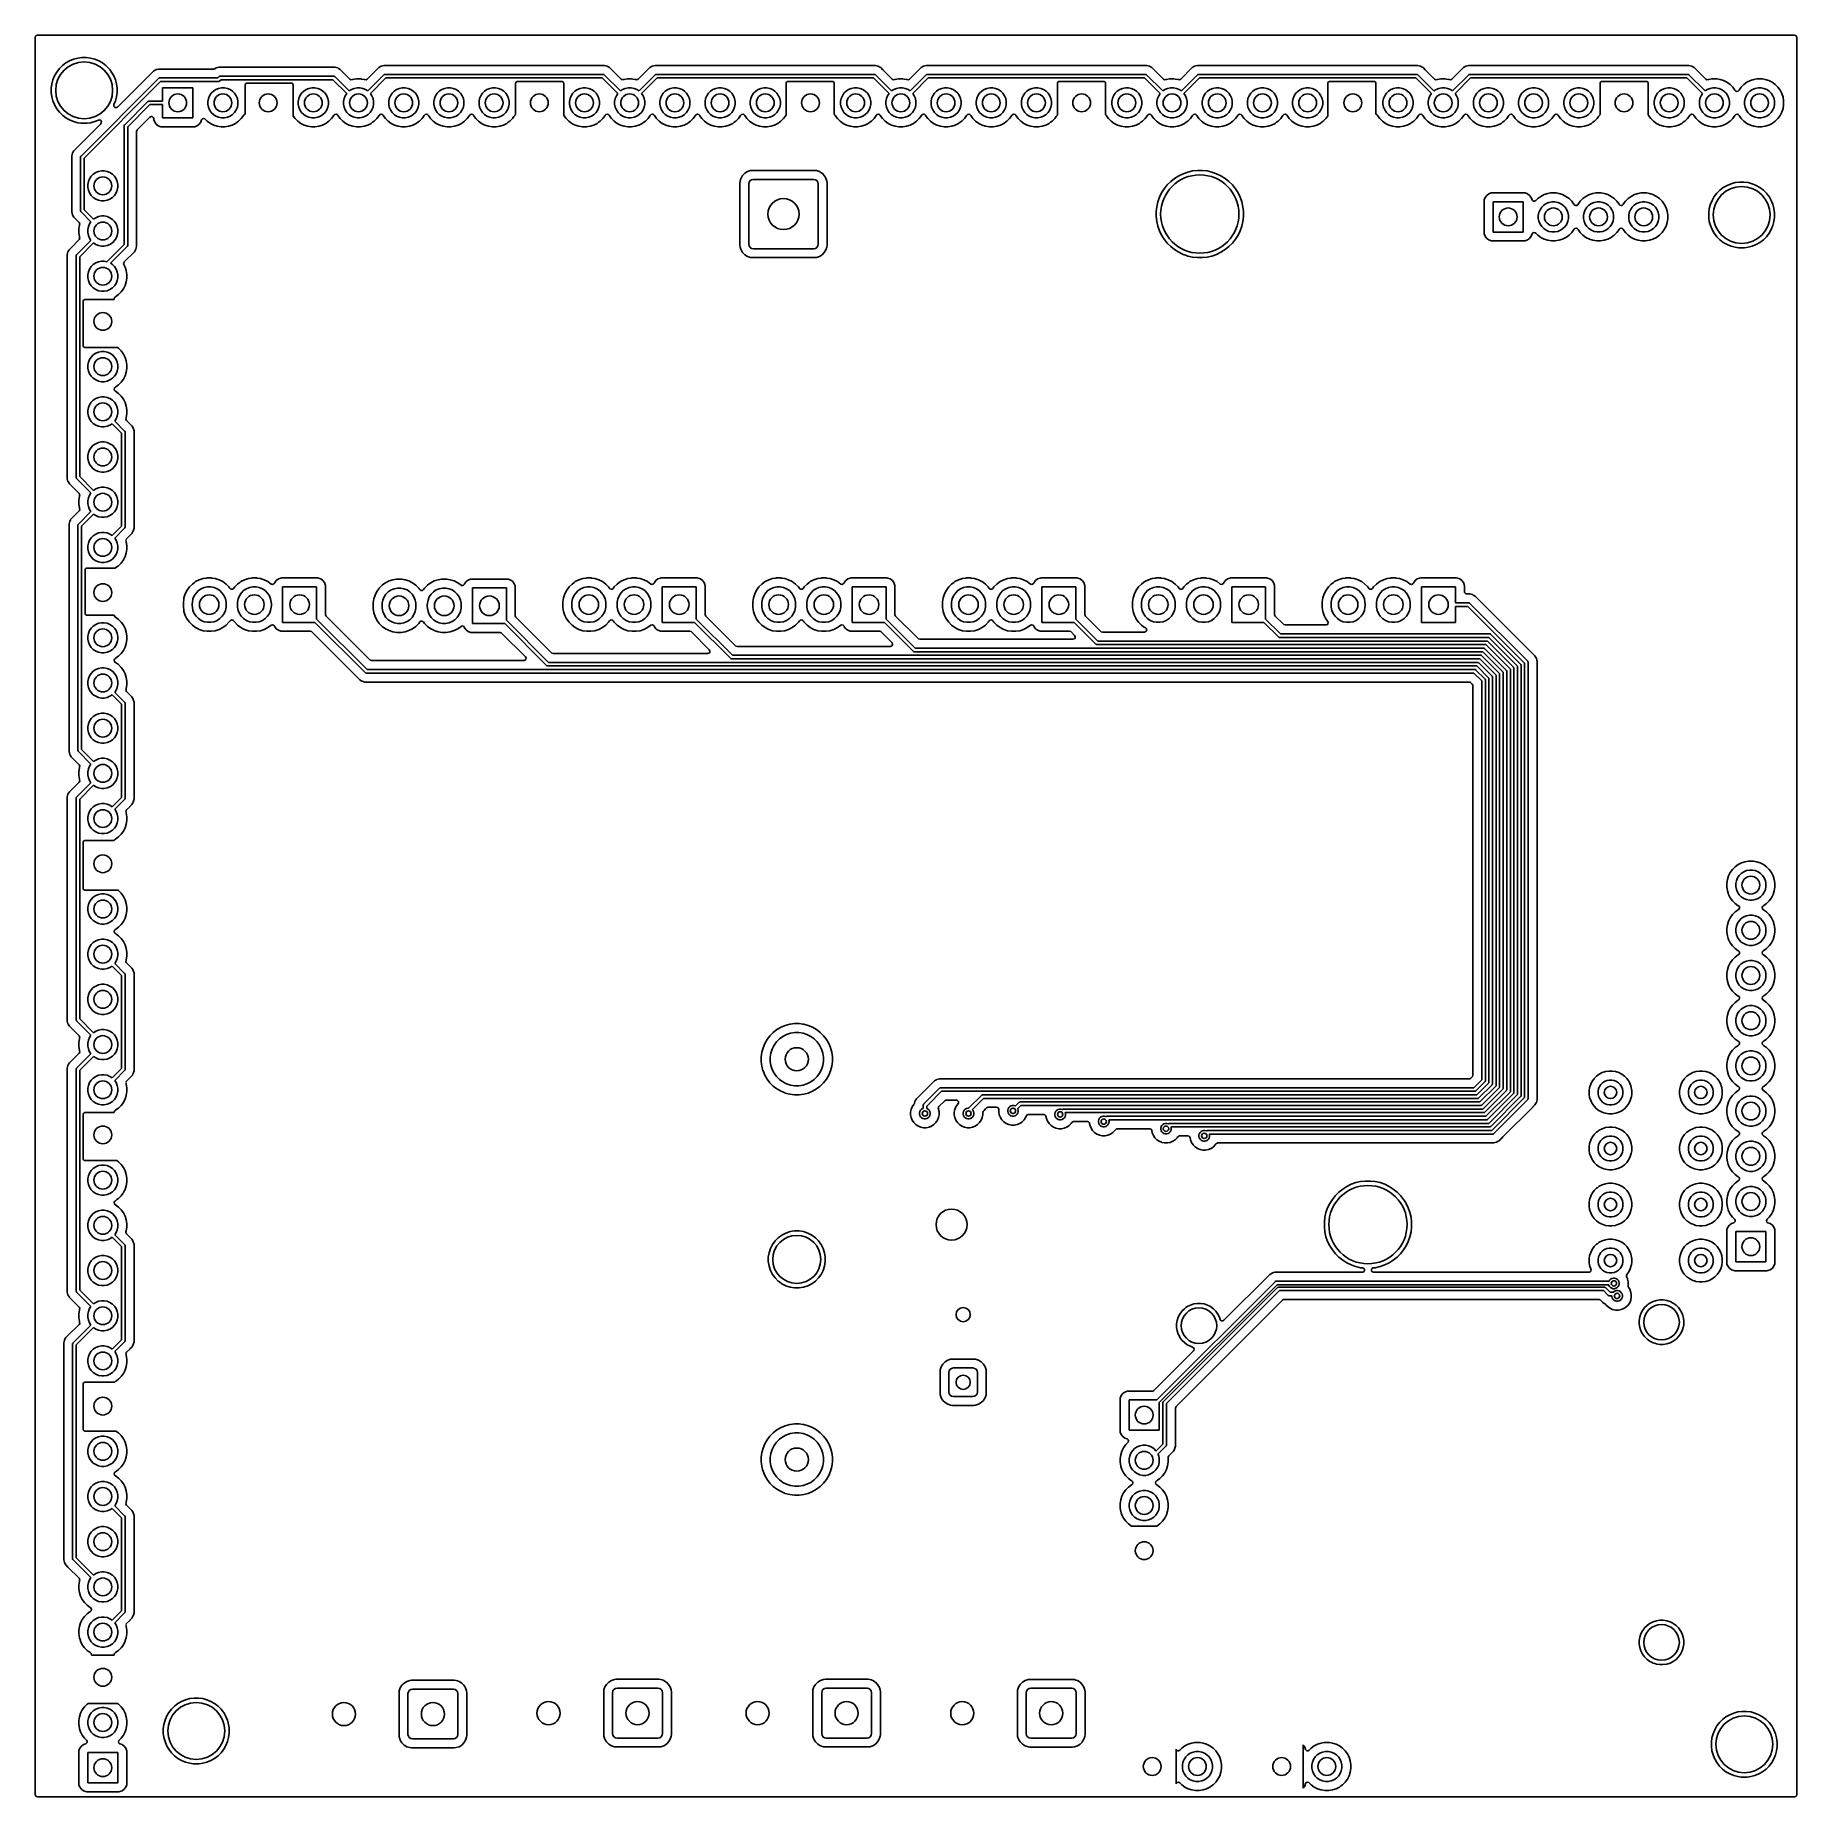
# Model space of a CAD drawing. Extents: x 81.5 to 180.4, y -148.7 to -49.7.
import ezdxf

# ---------------------------------------------------------------- set-up
doc = ezdxf.new("R2010")
doc.units = 0
doc.layers.add('BLACK', color=7, linetype='CONTINUOUS')

msp = doc.modelspace()

# ---------------------------------------------------------------- linework, layer by layer
at = {"layer": 'BLACK', "linetype": 'CONTINUOUS'}
for p, q in [((81.4505, -49.8245), (81.470185, -49.757461)), ((81.4505, -52.678711), (81.4505, -49.8245)), ((81.470185, -49.757461), (81.522989, -49.711706)), ((81.522989, -49.711706), (81.5745, -49.7005)), ((81.5745, -49.7005), (180.3255, -49.7005)), ((180.3255, -49.7005), (180.392539, -49.720185)), ((180.392539, -49.720185), (180.438294, -49.772989)), ((180.438294, -49.772989), (180.4495, -49.8245)), ((180.4495, -49.8245), (180.4495, -148.5755)), ((82.977256, -51.405739), (82.805739, -51.577256)), ((82.977263, -51.405733), (82.977256, -51.405739)), ((83.169706, -51.258067), (82.977263, -51.405733)), ((83.379785, -51.136777), (83.169706, -51.258067)), ((83.379794, -51.136773), (83.379785, -51.136777)), ((83.603895, -51.043947), (83.379794, -51.136773)), ((83.838214, -50.981161), (83.603895, -51.043947)), ((84.078711, -50.9495), (83.838214, -50.981161)), ((84.078712, -50.9495), (84.078711, -50.9495)), ((84.321288, -50.9495), (84.078712, -50.9495)), ((84.321289, -50.9495), (84.321288, -50.9495)), ((84.561785, -50.981161), (84.321289, -50.9495)), ((84.796104, -51.043947), (84.561785, -50.981161)), ((85.020205, -51.136773), (84.796104, -51.043947)), ((85.020212, -51.136776), (85.020205, -51.136773)), ((85.230289, -51.258064), (85.020212, -51.136776)), ((85.230292, -51.258066), (85.230289, -51.258064)), ((85.230293, -51.258067), (85.230292, -51.258066)), ((85.422736, -51.405733), (85.230293, -51.258067)), ((85.422743, -51.405739), (85.422736, -51.405733)), ((85.59426, -51.577256), (85.422743, -51.405739)), ((100.889209, -51.439426), (100.75229, -51.518475)), ((100.889214, -51.439423), (100.889209, -51.439426)), ((100.965579, -51.418961), (100.889214, -51.439423)), ((101.041943, -51.398499), (100.965579, -51.418961)), ((101.200058, -51.398499), (101.041943, -51.398499)), ((101.207654, -51.398499), (101.200058, -51.398499)), ((101.20767, -51.3985), (101.207654, -51.398499)), ((113.272331, -51.3985), (101.20767, -51.3985)), ((113.272347, -51.398499), (113.272331, -51.3985)), ((113.279943, -51.398499), (113.272347, -51.398499)), ((113.438057, -51.398499), (113.279943, -51.398499)), ((113.590785, -51.439423), (113.438057, -51.398499)), ((113.6409, -51.468358), (113.590785, -51.439423)), ((113.640904, -51.468359), (113.6409, -51.468358)), ((113.640904, -51.46836), (113.640904, -51.468359)), ((113.727716, -51.51848), (113.640904, -51.46836)), ((116.129209, -51.439426), (115.99229, -51.518475)), ((116.129214, -51.439423), (116.129209, -51.439426)), ((116.205579, -51.418961), (116.129214, -51.439423)), ((116.281943, -51.398499), (116.205579, -51.418961)), ((116.440058, -51.398499), (116.281943, -51.398499)), ((116.447654, -51.398499), (116.440058, -51.398499)), ((116.44767, -51.3985), (116.447654, -51.398499)), ((128.512331, -51.3985), (116.44767, -51.3985)), ((128.512347, -51.398499), (128.512331, -51.3985)), ((128.519943, -51.398499), (128.512347, -51.398499)), ((128.678057, -51.398499), (128.519943, -51.398499)), ((128.830785, -51.439423), (128.678057, -51.398499)), ((128.8809, -51.468358), (128.830785, -51.439423)), ((128.880904, -51.468359), (128.8809, -51.468358)), ((128.880904, -51.46836), (128.880904, -51.468359)), ((128.967716, -51.51848), (128.880904, -51.46836)), ((131.369209, -51.439426), (131.23229, -51.518475)), ((131.369214, -51.439423), (131.369209, -51.439426)), ((131.445579, -51.418961), (131.369214, -51.439423)), ((131.521943, -51.398499), (131.445579, -51.418961)), ((131.680058, -51.398499), (131.521943, -51.398499)), ((131.687654, -51.398499), (131.680058, -51.398499)), ((131.68767, -51.3985), (131.687654, -51.398499)), ((143.752331, -51.3985), (131.68767, -51.3985)), ((143.752347, -51.398499), (143.752331, -51.3985)), ((143.759943, -51.398499), (143.752347, -51.398499)), ((143.918057, -51.398499), (143.759943, -51.398499)), ((144.070785, -51.439423), (143.918057, -51.398499)), ((144.1209, -51.468358), (144.070785, -51.439423)), ((144.120904, -51.468359), (144.1209, -51.468358)), ((144.120904, -51.46836), (144.120904, -51.468359)), ((144.207716, -51.51848), (144.120904, -51.46836)), ((146.609209, -51.439426), (146.47229, -51.518475)), ((146.609214, -51.439423), (146.609209, -51.439426)), ((146.685579, -51.418961), (146.609214, -51.439423)), ((146.761943, -51.398499), (146.685579, -51.418961)), ((146.920058, -51.398499), (146.761943, -51.398499)), ((146.927654, -51.398499), (146.920058, -51.398499)), ((146.92767, -51.3985), (146.927654, -51.398499)), ((158.992331, -51.3985), (146.92767, -51.3985)), ((158.992347, -51.398499), (158.992331, -51.3985)), ((158.999943, -51.398499), (158.992347, -51.398499)), ((159.158057, -51.398499), (158.999943, -51.398499)), ((159.310785, -51.439423), (159.158057, -51.398499)), ((159.3609, -51.468358), (159.310785, -51.439423)), ((159.360904, -51.468359), (159.3609, -51.468358)), ((159.360904, -51.46836), (159.360904, -51.468359)), ((159.447716, -51.51848), (159.360904, -51.46836)), ((161.849209, -51.439426), (161.71229, -51.518475)), ((161.849214, -51.439423), (161.849209, -51.439426)), ((161.925579, -51.418961), (161.849214, -51.439423)), ((162.001943, -51.398499), (161.925579, -51.418961)), ((162.160058, -51.398499), (162.001943, -51.398499)), ((162.167654, -51.398499), (162.160058, -51.398499)), ((162.16767, -51.3985), (162.167654, -51.398499)), ((174.232331, -51.3985), (162.16767, -51.3985)), ((174.232347, -51.398499), (174.232331, -51.3985)), ((174.239943, -51.398499), (174.232347, -51.398499)), ((174.398057, -51.398499), (174.239943, -51.398499)), ((174.550785, -51.439423), (174.398057, -51.398499)), ((174.6009, -51.468358), (174.550785, -51.439423)), ((174.600904, -51.468359), (174.6009, -51.468358)), ((174.600904, -51.46836), (174.600904, -51.468359)), ((174.687716, -51.51848), (174.600904, -51.46836)), ((82.381161, -52.438214), (82.3495, -52.678711)), ((82.443947, -52.203895), (82.381161, -52.438214)), ((82.536773, -51.979794), (82.443947, -52.203895)), ((82.536777, -51.979785), (82.536773, -51.979794)), ((82.658067, -51.769706), (82.536777, -51.979785)), ((82.805733, -51.577263), (82.658067, -51.769706)), ((82.805739, -51.577256), (82.805733, -51.577263)), ((84.028289, -56.488289), (88.387289, -52.129289)), ((88.499422, -52.3), (84.199, -56.600422)), ((85.594266, -51.577263), (85.59426, -51.577256)), ((85.63495, -51.630284), (85.594266, -51.577263)), ((85.741936, -51.769711), (85.63495, -51.630284)), ((85.863224, -51.979788), (85.741936, -51.769711)), ((85.863226, -51.979794), (85.863224, -51.979788)), ((85.953811, -52.198486), (85.863226, -51.979794)), ((85.956054, -52.2039), (85.953811, -52.198486)), ((86.018838, -52.438211), (85.956054, -52.2039)), ((86.0505, -52.678712), (86.018838, -52.438211)), ((87.977478, -51.831286), (86.073985, -53.734778)), ((88.089282, -51.719481), (87.977478, -51.831286)), ((88.089285, -51.719479), (88.089282, -51.719481)), ((88.132689, -51.69442), (88.089285, -51.719479)), ((88.176095, -51.66936), (88.132689, -51.69442)), ((88.176096, -51.669359), (88.176095, -51.66936)), ((88.226209, -51.640425), (88.176096, -51.669359)), ((88.22621, -51.640424), (88.226209, -51.640425)), ((88.271587, -51.628265), (88.22621, -51.640424)), ((88.378943, -51.599499), (88.271587, -51.628265)), ((88.537057, -51.599499), (88.378943, -51.599499)), ((88.387289, -52.129289), (88.402443, -52.116853)), ((88.402443, -52.116853), (88.438491, -52.101921)), ((88.438491, -52.101921), (88.458, -52.1)), ((88.458, -52.1), (91.708578, -52.1)), ((91.75, -52.3), (88.499422, -52.3)), ((88.544653, -51.599499), (88.537057, -51.599499)), ((88.544669, -51.5995), (88.544653, -51.599499)), ((91.481934, -51.5995), (88.544669, -51.5995)), ((91.543934, -51.582887), (91.481934, -51.5995)), ((91.619213, -51.539424), (91.543934, -51.582887)), ((91.619214, -51.539423), (91.619213, -51.539424)), ((91.697393, -51.518475), (91.619214, -51.539423)), ((91.771943, -51.498499), (91.697393, -51.518475)), ((91.708578, -52.1), (91.78029, -52.028289)), ((91.769509, -52.298079), (91.75, -52.3)), ((91.805557, -52.283147), (91.769509, -52.298079)), ((91.930058, -51.498499), (91.771943, -51.498499)), ((91.78029, -52.028289), (91.795443, -52.015852)), ((91.795443, -52.015852), (91.831491, -52.000921)), ((91.820711, -52.270711), (91.805557, -52.283147)), ((91.892421, -52.199), (91.820711, -52.270711)), ((91.831491, -52.000921), (91.851, -51.999)), ((91.851, -51.999), (98.219, -51.999)), ((98.177578, -52.199), (91.892421, -52.199)), ((91.937654, -51.498499), (91.930058, -51.498499)), ((91.93767, -51.4985), (91.937654, -51.498499)), ((98.132331, -51.4985), (91.93767, -51.4985)), ((93.251921, -52.480491), (93.266853, -52.444443)), ((93.266853, -52.444443), (93.294443, -52.416853)), ((93.294443, -52.416853), (93.330491, -52.401921)), ((93.330491, -52.401921), (93.35, -52.4)), ((93.35, -52.4), (95.85, -52.4)), ((95.85, -52.4), (95.869509, -52.401921)), ((95.869509, -52.401921), (95.905557, -52.416853)), ((95.905557, -52.416853), (95.933147, -52.444443)), ((95.933147, -52.444443), (95.948079, -52.480491)), ((98.132347, -51.498499), (98.132331, -51.4985)), ((98.139943, -51.498499), (98.132347, -51.498499)), ((98.298057, -51.498499), (98.139943, -51.498499)), ((98.953489, -52.974911), (98.177578, -52.199)), ((98.219, -51.999), (98.238509, -52.000921)), ((98.238509, -52.000921), (98.274557, -52.015853)), ((98.274557, -52.015853), (98.289711, -52.028289)), ((98.289711, -52.028289), (99.094911, -52.833489)), ((98.450785, -51.539423), (98.298057, -51.498499)), ((98.5009, -51.568358), (98.450785, -51.539423)), ((98.500904, -51.568359), (98.5009, -51.568358)), ((98.500904, -51.56836), (98.500904, -51.568359)), ((98.587716, -51.61848), (98.500904, -51.56836)), ((98.587717, -51.618481), (98.587716, -51.61848)), ((98.706588, -51.737352), (98.587717, -51.618481)), ((98.70659, -51.737355), (98.706588, -51.737352)), ((99.135476, -52.166241), (98.70659, -51.737355)), ((99.191632, -52.198486), (99.135476, -52.166241)), ((99.261473, -52.196492), (99.191632, -52.198486)), ((99.303757, -52.182753), (99.261473, -52.196492)), ((99.485006, -52.154046), (99.303757, -52.182753)), ((99.513713, -52.1495), (99.485006, -52.154046)), ((99.726287, -52.1495), (99.513713, -52.1495)), ((99.796272, -52.160584), (99.726287, -52.1495)), ((99.936245, -52.182754), (99.796272, -52.160584)), ((99.978523, -52.196491), (99.936245, -52.182754)), ((100.043199, -52.199726), (99.978523, -52.196491)), ((100.104522, -52.166241), (100.043199, -52.199726)), ((100.752282, -51.518481), (100.104522, -52.166241)), ((100.145088, -52.833489), (101.05029, -51.928289)), ((101.162421, -52.099), (100.28651, -52.974911)), ((100.75229, -51.518475), (100.752282, -51.518481)), ((101.05029, -51.928289), (101.065443, -51.915852)), ((101.065443, -51.915852), (101.101491, -51.900921)), ((101.101491, -51.900921), (101.121, -51.899)), ((101.121, -51.899), (113.359, -51.899)), ((113.317578, -52.099), (101.162421, -52.099)), ((108.45, -52.4), (108.451921, -52.380491)), ((108.45, -54.147156), (108.45, -52.4)), ((108.451921, -52.380491), (108.466853, -52.344443)), ((108.466853, -52.344443), (108.494443, -52.316853)), ((108.494443, -52.316853), (108.530491, -52.301921)), ((108.530491, -52.301921), (108.55, -52.3)), ((108.55, -52.3), (111.05, -52.3)), ((111.05, -52.3), (111.069509, -52.301921)), ((111.069509, -52.301921), (111.105557, -52.316853)), ((111.105557, -52.316853), (111.133147, -52.344443)), ((111.133147, -52.344443), (111.148079, -52.380491)), ((111.148079, -52.380491), (111.15, -52.4)), ((111.15, -52.4), (111.15, -54.186728)), ((114.193489, -52.974911), (113.317578, -52.099)), ((113.359, -51.899), (113.378509, -51.900921)), ((113.378509, -51.900921), (113.414557, -51.915853)), ((113.414557, -51.915853), (113.429711, -51.928289)), ((113.429711, -51.928289), (114.334911, -52.833489)), ((113.727717, -51.518481), (113.727716, -51.51848)), ((113.846588, -51.637352), (113.727717, -51.518481)), ((113.84659, -51.637355), (113.846588, -51.637352)), ((114.375476, -52.166241), (113.84659, -51.637355)), ((114.431632, -52.198486), (114.375476, -52.166241)), ((114.501473, -52.196492), (114.431632, -52.198486)), ((114.543757, -52.182753), (114.501473, -52.196492)), ((114.725006, -52.154046), (114.543757, -52.182753)), ((114.753713, -52.1495), (114.725006, -52.154046)), ((114.966287, -52.1495), (114.753713, -52.1495)), ((115.036272, -52.160584), (114.966287, -52.1495)), ((115.176245, -52.182754), (115.036272, -52.160584)), ((115.218523, -52.196491), (115.176245, -52.182754)), ((115.283199, -52.199726), (115.218523, -52.196491)), ((115.344522, -52.166241), (115.283199, -52.199726)), ((115.992282, -51.518481), (115.344522, -52.166241)), ((115.385088, -52.833489), (116.29029, -51.928289)), ((116.402421, -52.099), (115.52651, -52.974911)), ((115.99229, -51.518475), (115.992282, -51.518481)), ((116.29029, -51.928289), (116.305443, -51.915852)), ((116.305443, -51.915852), (116.341491, -51.900921)), ((116.341491, -51.900921), (116.361, -51.899)), ((116.361, -51.899), (128.599, -51.899)), ((128.557578, -52.099), (116.402421, -52.099)), ((123.65, -52.4), (123.651921, -52.380491)), ((123.65, -54.187699), (123.65, -52.4)), ((123.651921, -52.380491), (123.666853, -52.344443)), ((123.666853, -52.344443), (123.694443, -52.316853)), ((123.694443, -52.316853), (123.730491, -52.301921)), ((123.730491, -52.301921), (123.75, -52.3)), ((123.75, -52.3), (126.25, -52.3)), ((126.25, -52.3), (126.269509, -52.301921)), ((126.269509, -52.301921), (126.305557, -52.316853)), ((126.305557, -52.316853), (126.333147, -52.344443)), ((126.333147, -52.344443), (126.348079, -52.380491)), ((126.348079, -52.380491), (126.35, -52.4)), ((126.35, -52.4), (126.35, -54.149644)), ((129.433489, -52.974911), (128.557578, -52.099)), ((128.599, -51.899), (128.618509, -51.900921)), ((128.618509, -51.900921), (128.654557, -51.915853)), ((128.654557, -51.915853), (128.669711, -51.928289)), ((128.669711, -51.928289), (129.574911, -52.833489)), ((128.967717, -51.518481), (128.967716, -51.51848)), ((129.086588, -51.637352), (128.967717, -51.518481)), ((129.08659, -51.637355), (129.086588, -51.637352)), ((129.615476, -52.166241), (129.08659, -51.637355)), ((129.671632, -52.198486), (129.615476, -52.166241)), ((129.741473, -52.196492), (129.671632, -52.198486)), ((129.783757, -52.182753), (129.741473, -52.196492)), ((129.965006, -52.154046), (129.783757, -52.182753)), ((129.993713, -52.1495), (129.965006, -52.154046)), ((130.206287, -52.1495), (129.993713, -52.1495)), ((130.276272, -52.160584), (130.206287, -52.1495)), ((130.416245, -52.182754), (130.276272, -52.160584)), ((130.458523, -52.196491), (130.416245, -52.182754)), ((130.523199, -52.199726), (130.458523, -52.196491)), ((130.584522, -52.166241), (130.523199, -52.199726)), ((131.232282, -51.518481), (130.584522, -52.166241)), ((130.625088, -52.833489), (131.53029, -51.928289)), ((131.642421, -52.099), (130.76651, -52.974911)), ((131.23229, -51.518475), (131.232282, -51.518481)), ((131.53029, -51.928289), (131.545443, -51.915852)), ((131.545443, -51.915852), (131.581491, -51.900921)), ((131.581491, -51.900921), (131.601, -51.899)), ((131.601, -51.899), (143.839, -51.899)), ((143.797578, -52.099), (131.642421, -52.099)), ((138.9, -52.4), (138.901921, -52.380491)), ((138.9, -54.17711), (138.9, -52.4)), ((138.901921, -52.380491), (138.916853, -52.344443)), ((138.916853, -52.344443), (138.944443, -52.316853)), ((138.944443, -52.316853), (138.980491, -52.301921)), ((138.980491, -52.301921), (139, -52.3)), ((139, -52.3), (141.5, -52.3)), ((141.5, -52.3), (141.519509, -52.301921)), ((141.519509, -52.301921), (141.555557, -52.316853)), ((141.555557, -52.316853), (141.583147, -52.344443)), ((141.583147, -52.344443), (141.598079, -52.380491)), ((141.598079, -52.380491), (141.6, -52.4)), ((141.6, -52.4), (141.6, -54.153051)), ((144.673489, -52.974911), (143.797578, -52.099)), ((143.839, -51.899), (143.858509, -51.900921)), ((143.858509, -51.900921), (143.894557, -51.915853)), ((143.894557, -51.915853), (143.909711, -51.928289)), ((143.909711, -51.928289), (144.814911, -52.833489)), ((144.207717, -51.518481), (144.207716, -51.51848)), ((144.326588, -51.637352), (144.207717, -51.518481)), ((144.32659, -51.637355), (144.326588, -51.637352)), ((144.855476, -52.166241), (144.32659, -51.637355)), ((144.911632, -52.198486), (144.855476, -52.166241)), ((144.981473, -52.196492), (144.911632, -52.198486)), ((145.023757, -52.182753), (144.981473, -52.196492)), ((145.205006, -52.154046), (145.023757, -52.182753)), ((145.233713, -52.1495), (145.205006, -52.154046)), ((145.446287, -52.1495), (145.233713, -52.1495)), ((145.516272, -52.160584), (145.446287, -52.1495)), ((145.656245, -52.182754), (145.516272, -52.160584)), ((145.698523, -52.196491), (145.656245, -52.182754)), ((145.763199, -52.199726), (145.698523, -52.196491)), ((145.824522, -52.166241), (145.763199, -52.199726)), ((146.472282, -51.518481), (145.824522, -52.166241)), ((145.865088, -52.833489), (146.77029, -51.928289)), ((146.882421, -52.099), (146.00651, -52.974911)), ((146.47229, -51.518475), (146.472282, -51.518481)), ((146.77029, -51.928289), (146.785443, -51.915852)), ((146.785443, -51.915852), (146.821491, -51.900921)), ((146.821491, -51.900921), (146.841, -51.899)), ((146.841, -51.899), (159.079, -51.899)), ((159.037578, -52.099), (146.882421, -52.099)), ((154.1, -52.4), (154.101921, -52.380491)), ((154.1, -54.228532), (154.1, -52.4)), ((154.101921, -52.380491), (154.116853, -52.344443)), ((154.116853, -52.344443), (154.144443, -52.316853)), ((154.144443, -52.316853), (154.180491, -52.301921)), ((154.180491, -52.301921), (154.2, -52.3)), ((154.2, -52.3), (156.7, -52.3)), ((156.7, -52.3), (156.719509, -52.301921)), ((156.719509, -52.301921), (156.755557, -52.316853)), ((156.755557, -52.316853), (156.783147, -52.344443)), ((156.783147, -52.344443), (156.798079, -52.380491)), ((156.798079, -52.380491), (156.8, -52.4)), ((156.8, -52.4), (156.8, -54.139421)), ((159.913489, -52.974911), (159.037578, -52.099)), ((159.079, -51.899), (159.098509, -51.900921)), ((159.098509, -51.900921), (159.134557, -51.915853)), ((159.134557, -51.915853), (159.149711, -51.928289)), ((159.149711, -51.928289), (160.054911, -52.833489)), ((159.447717, -51.518481), (159.447716, -51.51848)), ((159.566588, -51.637352), (159.447717, -51.518481)), ((159.56659, -51.637355), (159.566588, -51.637352)), ((160.095476, -52.166241), (159.56659, -51.637355)), ((160.151632, -52.198486), (160.095476, -52.166241)), ((160.221473, -52.196492), (160.151632, -52.198486)), ((160.263757, -52.182753), (160.221473, -52.196492)), ((160.445006, -52.154046), (160.263757, -52.182753)), ((160.473713, -52.1495), (160.445006, -52.154046)), ((160.686287, -52.1495), (160.473713, -52.1495)), ((160.756272, -52.160584), (160.686287, -52.1495)), ((160.896245, -52.182754), (160.756272, -52.160584)), ((160.938523, -52.196491), (160.896245, -52.182754)), ((161.003199, -52.199726), (160.938523, -52.196491)), ((161.064522, -52.166241), (161.003199, -52.199726)), ((161.712282, -51.518481), (161.064522, -52.166241)), ((161.105088, -52.833489), (162.01029, -51.928289)), ((162.122421, -52.099), (161.24651, -52.974911)), ((161.71229, -51.518475), (161.712282, -51.518481)), ((162.01029, -51.928289), (162.025443, -51.915852)), ((162.025443, -51.915852), (162.061491, -51.900921)), ((162.061491, -51.900921), (162.081, -51.899)), ((162.081, -51.899), (174.319, -51.899)), ((174.277578, -52.099), (162.122421, -52.099)), ((169.4, -52.4), (169.401921, -52.380491)), ((169.4, -54.155931), (169.4, -52.4)), ((169.401921, -52.380491), (169.416853, -52.344443)), ((169.416853, -52.344443), (169.444443, -52.316853)), ((169.444443, -52.316853), (169.480491, -52.301921)), ((169.480491, -52.301921), (169.5, -52.3)), ((169.5, -52.3), (172, -52.3)), ((172, -52.3), (172.019509, -52.301921)), ((172.019509, -52.301921), (172.055557, -52.316853)), ((172.055557, -52.316853), (172.083147, -52.344443)), ((172.083147, -52.344443), (172.098079, -52.380491)), ((172.098079, -52.380491), (172.1, -52.4)), ((172.1, -52.4), (172.1, -54.175187)), ((175.153489, -52.974911), (174.277578, -52.099)), ((174.319, -51.899), (174.338509, -51.900921)), ((174.338509, -51.900921), (174.374557, -51.915853)), ((174.374557, -51.915853), (174.389711, -51.928289)), ((174.389711, -51.928289), (175.294911, -52.833489)), ((174.687717, -51.518481), (174.687716, -51.51848)), ((174.806588, -51.637352), (174.687717, -51.518481)), ((174.80659, -51.637355), (174.806588, -51.637352)), ((175.335476, -52.166241), (174.80659, -51.637355)), ((175.391632, -52.198486), (175.335476, -52.166241)), ((175.461473, -52.196492), (175.391632, -52.198486)), ((175.503757, -52.182753), (175.461473, -52.196492)), ((175.685006, -52.154046), (175.503757, -52.182753)), ((175.713713, -52.1495), (175.685006, -52.154046)), ((175.926287, -52.1495), (175.713713, -52.1495)), ((175.974957, -52.157208), (175.926287, -52.1495)), ((176.13624, -52.182753), (175.974957, -52.157208)), ((176.136241, -52.182753), (176.13624, -52.182753)), ((176.136243, -52.182754), (176.136241, -52.182753)), ((176.338412, -52.248443), (176.136243, -52.182754)), ((176.338413, -52.248443), (176.338412, -52.248443)), ((176.338414, -52.248444), (176.338413, -52.248443)), ((176.52782, -52.344951), (176.338414, -52.248444)), ((176.699786, -52.46989), (176.52782, -52.344951)), ((177.652179, -52.344951), (177.480213, -52.46989)), ((177.841585, -52.248444), (177.652179, -52.344951)), ((178.04376, -52.182753), (177.841585, -52.248444)), ((178.205042, -52.157208), (178.04376, -52.182753)), ((178.253713, -52.1495), (178.205042, -52.157208)), ((178.466287, -52.1495), (178.253713, -52.1495)), ((178.514957, -52.157208), (178.466287, -52.1495)), ((178.67624, -52.182753), (178.514957, -52.157208)), ((178.676241, -52.182753), (178.67624, -52.182753)), ((178.676243, -52.182754), (178.676241, -52.182753)), ((178.878412, -52.248443), (178.676243, -52.182754)), ((178.878413, -52.248443), (178.878412, -52.248443)), ((178.878414, -52.248444), (178.878413, -52.248443)), ((179.06782, -52.344951), (178.878414, -52.248444)), ((179.239786, -52.46989), (179.06782, -52.344951)), ((81.4505, -148.5755), (81.4505, -52.678711)), ((82.3495, -52.678711), (82.3495, -52.921288)), ((82.3495, -52.921288), (82.381161, -53.161785)), ((82.381161, -53.161785), (82.443947, -53.396104)), ((82.443947, -53.396104), (82.528256, -53.599644)), ((85.871742, -53.599646), (85.956054, -53.3961)), ((85.956054, -53.3961), (86.018838, -53.161789)), ((86.018838, -53.161789), (86.0505, -52.921288)), ((86.0505, -52.921288), (86.0505, -52.678712)), ((86.479289, -54.729289), (87.77929, -53.429289)), ((87.77929, -53.429289), (87.794443, -53.416852)), ((87.794443, -53.416852), (87.830491, -53.401921)), ((87.830491, -53.401921), (87.85, -53.4)), ((87.85, -53.4), (88.61, -53.4)), ((88.61, -53.4), (88.61, -52.65)), ((88.61, -52.65), (90.31, -52.65)), ((90.31, -52.65), (90.31, -54.35)), ((91.154093, -53.416685), (91.186601, -53.253258)), ((91.154093, -53.583315), (91.154093, -53.416685)), ((91.186601, -53.253258), (91.250367, -53.099313)), ((91.250367, -53.099313), (91.342941, -52.960766)), ((91.342941, -52.960766), (91.460766, -52.842941)), ((91.460766, -52.842941), (91.599313, -52.750367)), ((91.599313, -52.750367), (91.753258, -52.686601)), ((91.753258, -52.686601), (91.916685, -52.654093)), ((91.916685, -52.654093), (92.083315, -52.654093)), ((92.083315, -52.654093), (92.246742, -52.686601)), ((92.246742, -52.686601), (92.400687, -52.750367)), ((92.400687, -52.750367), (92.539234, -52.842941)), ((92.539234, -52.842941), (92.657059, -52.960766)), ((92.657059, -52.960766), (92.749633, -53.099313)), ((92.749633, -53.099313), (92.813399, -53.253258)), ((92.813399, -53.253258), (92.845907, -53.416685)), ((92.845907, -53.416685), (92.845907, -53.583315)), ((93.25, -52.5), (93.251921, -52.480491)), ((93.25, -54.137248), (93.25, -52.5)), ((95.948079, -52.480491), (95.95, -52.5)), ((95.95, -52.5), (95.95, -54.242297)), ((96.234093, -53.416685), (96.266601, -53.253258)), ((96.234093, -53.583315), (96.234093, -53.416685)), ((96.266601, -53.253258), (96.330367, -53.099313)), ((96.330367, -53.099313), (96.422941, -52.960766)), ((96.422941, -52.960766), (96.540766, -52.842941)), ((96.540766, -52.842941), (96.679313, -52.750367)), ((96.679313, -52.750367), (96.833258, -52.686601)), ((96.833258, -52.686601), (96.996685, -52.654093)), ((96.996685, -52.654093), (97.163315, -52.654093)), ((97.163315, -52.654093), (97.326742, -52.686601)), ((97.326742, -52.686601), (97.480687, -52.750367)), ((97.480687, -52.750367), (97.619234, -52.842941)), ((97.619234, -52.842941), (97.737059, -52.960766)), ((97.737059, -52.960766), (97.829633, -53.099313)), ((97.829633, -53.099313), (97.893399, -53.253258)), ((97.893399, -53.253258), (97.925907, -53.416685)), ((97.925907, -53.416685), (97.925907, -53.583315)), ((98.774093, -53.416685), (98.806601, -53.253258)), ((98.774093, -53.583315), (98.774093, -53.416685)), ((98.806601, -53.253258), (98.870367, -53.099313)), ((98.870367, -53.099313), (98.953489, -52.974911)), ((99.094911, -52.833489), (99.219313, -52.750367)), ((99.219313, -52.750367), (99.373258, -52.686601)), ((99.373258, -52.686601), (99.536685, -52.654093)), ((99.536685, -52.654093), (99.703315, -52.654093)), ((99.703315, -52.654093), (99.866742, -52.686601)), ((99.866742, -52.686601), (100.020687, -52.750367)), ((100.020687, -52.750367), (100.145088, -52.833489)), ((100.28651, -52.974911), (100.369633, -53.099313)), ((100.369633, -53.099313), (100.433399, -53.253258)), ((100.433399, -53.253258), (100.465907, -53.416685)), ((100.465907, -53.416685), (100.465907, -53.583315)), ((101.314093, -53.416685), (101.346601, -53.253258)), ((101.314093, -53.583315), (101.314093, -53.416685)), ((101.346601, -53.253258), (101.410367, -53.099313)), ((101.410367, -53.099313), (101.502941, -52.960766)), ((101.502941, -52.960766), (101.620766, -52.842941)), ((101.620766, -52.842941), (101.759313, -52.750367)), ((101.759313, -52.750367), (101.913258, -52.686601)), ((101.913258, -52.686601), (102.076685, -52.654093)), ((102.076685, -52.654093), (102.243315, -52.654093)), ((102.243315, -52.654093), (102.406742, -52.686601)), ((102.406742, -52.686601), (102.560687, -52.750367)), ((102.560687, -52.750367), (102.699234, -52.842941)), ((102.699234, -52.842941), (102.817059, -52.960766)), ((102.817059, -52.960766), (102.909633, -53.099313)), ((102.909633, -53.099313), (102.973399, -53.253258)), ((102.973399, -53.253258), (103.005907, -53.416685)), ((103.005907, -53.416685), (103.005907, -53.583315)), ((103.854093, -53.416685), (103.886601, -53.253258)), ((103.854093, -53.583315), (103.854093, -53.416685)), ((103.886601, -53.253258), (103.950367, -53.099313)), ((103.950367, -53.099313), (104.042941, -52.960766)), ((104.042941, -52.960766), (104.160766, -52.842941)), ((104.160766, -52.842941), (104.299313, -52.750367)), ((104.299313, -52.750367), (104.453258, -52.686601)), ((104.453258, -52.686601), (104.616685, -52.654093)), ((104.616685, -52.654093), (104.783315, -52.654093)), ((104.783315, -52.654093), (104.946742, -52.686601)), ((104.946742, -52.686601), (105.100687, -52.750367)), ((105.100687, -52.750367), (105.239234, -52.842941)), ((105.239234, -52.842941), (105.357059, -52.960766)), ((105.357059, -52.960766), (105.449633, -53.099313)), ((105.449633, -53.099313), (105.513399, -53.253258)), ((105.513399, -53.253258), (105.545907, -53.416685)), ((105.545907, -53.416685), (105.545907, -53.583315)), ((106.394093, -53.416685), (106.426601, -53.253258)), ((106.394093, -53.583315), (106.394093, -53.416685)), ((106.426601, -53.253258), (106.490367, -53.099313)), ((106.490367, -53.099313), (106.582941, -52.960766)), ((106.582941, -52.960766), (106.700766, -52.842941)), ((106.700766, -52.842941), (106.839313, -52.750367)), ((106.839313, -52.750367), (106.993258, -52.686601)), ((106.993258, -52.686601), (107.156685, -52.654093)), ((107.156685, -52.654093), (107.323315, -52.654093)), ((107.323315, -52.654093), (107.486742, -52.686601)), ((107.486742, -52.686601), (107.640687, -52.750367)), ((107.640687, -52.750367), (107.779234, -52.842941)), ((107.779234, -52.842941), (107.897059, -52.960766)), ((107.897059, -52.960766), (107.989633, -53.099313)), ((107.989633, -53.099313), (108.053399, -53.253258)), ((108.053399, -53.253258), (108.085907, -53.416685)), ((108.085907, -53.416685), (108.085907, -53.583315)), ((111.474093, -53.416685), (111.506601, -53.253258)), ((111.474093, -53.583315), (111.474093, -53.416685)), ((111.506601, -53.253258), (111.570367, -53.099313)), ((111.570367, -53.099313), (111.662941, -52.960766)), ((111.662941, -52.960766), (111.780766, -52.842941)), ((111.780766, -52.842941), (111.919313, -52.750367)), ((111.919313, -52.750367), (112.073258, -52.686601)), ((112.073258, -52.686601), (112.236685, -52.654093)), ((112.236685, -52.654093), (112.403315, -52.654093)), ((112.403315, -52.654093), (112.566742, -52.686601)), ((112.566742, -52.686601), (112.720687, -52.750367)), ((112.720687, -52.750367), (112.859234, -52.842941)), ((112.859234, -52.842941), (112.977059, -52.960766)), ((112.977059, -52.960766), (113.069633, -53.099313)), ((113.069633, -53.099313), (113.133399, -53.253258)), ((113.133399, -53.253258), (113.165907, -53.416685)), ((113.165907, -53.416685), (113.165907, -53.583315)), ((114.014093, -53.416685), (114.046601, -53.253258)), ((114.014093, -53.583315), (114.014093, -53.416685)), ((114.046601, -53.253258), (114.110367, -53.099313)), ((114.110367, -53.099313), (114.193489, -52.974911)), ((114.334911, -52.833489), (114.459313, -52.750367)), ((114.459313, -52.750367), (114.613258, -52.686601)), ((114.613258, -52.686601), (114.776685, -52.654093)), ((114.776685, -52.654093), (114.943315, -52.654093)), ((114.943315, -52.654093), (115.106742, -52.686601)), ((115.106742, -52.686601), (115.260687, -52.750367)), ((115.260687, -52.750367), (115.385088, -52.833489)), ((115.52651, -52.974911), (115.609633, -53.099313)), ((115.609633, -53.099313), (115.673399, -53.253258)), ((115.673399, -53.253258), (115.705907, -53.416685)), ((115.705907, -53.416685), (115.705907, -53.583315)), ((116.554093, -53.416685), (116.586601, -53.253258)), ((116.554093, -53.583315), (116.554093, -53.416685)), ((116.586601, -53.253258), (116.650367, -53.099313)), ((116.650367, -53.099313), (116.742941, -52.960766)), ((116.742941, -52.960766), (116.860766, -52.842941)), ((116.860766, -52.842941), (116.999313, -52.750367)), ((116.999313, -52.750367), (117.153258, -52.686601)), ((117.153258, -52.686601), (117.316685, -52.654093)), ((117.316685, -52.654093), (117.483315, -52.654093)), ((117.483315, -52.654093), (117.646742, -52.686601)), ((117.646742, -52.686601), (117.800687, -52.750367)), ((117.800687, -52.750367), (117.939234, -52.842941)), ((117.939234, -52.842941), (118.057059, -52.960766)), ((118.057059, -52.960766), (118.149633, -53.099313)), ((118.149633, -53.099313), (118.213399, -53.253258)), ((118.213399, -53.253258), (118.245907, -53.416685)), ((118.245907, -53.416685), (118.245907, -53.583315)), ((119.094093, -53.416685), (119.126601, -53.253258)), ((119.094093, -53.583315), (119.094093, -53.416685)), ((119.126601, -53.253258), (119.190367, -53.099313)), ((119.190367, -53.099313), (119.282941, -52.960766)), ((119.282941, -52.960766), (119.400766, -52.842941)), ((119.400766, -52.842941), (119.539313, -52.750367)), ((119.539313, -52.750367), (119.693258, -52.686601)), ((119.693258, -52.686601), (119.856685, -52.654093)), ((119.856685, -52.654093), (120.023315, -52.654093)), ((120.023315, -52.654093), (120.186742, -52.686601)), ((120.186742, -52.686601), (120.340687, -52.750367)), ((120.340687, -52.750367), (120.479234, -52.842941)), ((120.479234, -52.842941), (120.597059, -52.960766)), ((120.597059, -52.960766), (120.689633, -53.099313)), ((120.689633, -53.099313), (120.753399, -53.253258)), ((120.753399, -53.253258), (120.785907, -53.416685)), ((120.785907, -53.416685), (120.785907, -53.583315)), ((121.634093, -53.416685), (121.666601, -53.253258)), ((121.634093, -53.583315), (121.634093, -53.416685)), ((121.666601, -53.253258), (121.730367, -53.099313)), ((121.730367, -53.099313), (121.822941, -52.960766)), ((121.822941, -52.960766), (121.940766, -52.842941)), ((121.940766, -52.842941), (122.079313, -52.750367)), ((122.079313, -52.750367), (122.233258, -52.686601)), ((122.233258, -52.686601), (122.396685, -52.654093)), ((122.396685, -52.654093), (122.563315, -52.654093)), ((122.563315, -52.654093), (122.726742, -52.686601)), ((122.726742, -52.686601), (122.880687, -52.750367)), ((122.880687, -52.750367), (123.019234, -52.842941)), ((123.019234, -52.842941), (123.137059, -52.960766)), ((123.137059, -52.960766), (123.229633, -53.099313)), ((123.229633, -53.099313), (123.293399, -53.253258)), ((123.293399, -53.253258), (123.325907, -53.416685)), ((123.325907, -53.416685), (123.325907, -53.583315)), ((126.714093, -53.416685), (126.746601, -53.253258)), ((126.714093, -53.583315), (126.714093, -53.416685)), ((126.746601, -53.253258), (126.810367, -53.099313)), ((126.810367, -53.099313), (126.902941, -52.960766)), ((126.902941, -52.960766), (127.020766, -52.842941)), ((127.020766, -52.842941), (127.159313, -52.750367)), ((127.159313, -52.750367), (127.313258, -52.686601)), ((127.313258, -52.686601), (127.476685, -52.654093)), ((127.476685, -52.654093), (127.643315, -52.654093)), ((127.643315, -52.654093), (127.806742, -52.686601)), ((127.806742, -52.686601), (127.960687, -52.750367)), ((127.960687, -52.750367), (128.099234, -52.842941)), ((128.099234, -52.842941), (128.217059, -52.960766)), ((128.217059, -52.960766), (128.309633, -53.099313)), ((128.309633, -53.099313), (128.373399, -53.253258)), ((128.373399, -53.253258), (128.405907, -53.416685)), ((128.405907, -53.416685), (128.405907, -53.583315)), ((129.254093, -53.416685), (129.286601, -53.253258)), ((129.254093, -53.583315), (129.254093, -53.416685)), ((129.286601, -53.253258), (129.350367, -53.099313)), ((129.350367, -53.099313), (129.433489, -52.974911)), ((129.574911, -52.833489), (129.699313, -52.750367)), ((129.699313, -52.750367), (129.853258, -52.686601)), ((129.853258, -52.686601), (130.016685, -52.654093)), ((130.016685, -52.654093), (130.183315, -52.654093)), ((130.183315, -52.654093), (130.346742, -52.686601)), ((130.346742, -52.686601), (130.500687, -52.750367)), ((130.500687, -52.750367), (130.625088, -52.833489)), ((130.76651, -52.974911), (130.849633, -53.099313)), ((130.849633, -53.099313), (130.913399, -53.253258)), ((130.913399, -53.253258), (130.945907, -53.416685)), ((130.945907, -53.416685), (130.945907, -53.583315)), ((131.794093, -53.416685), (131.826601, -53.253258)), ((131.794093, -53.583315), (131.794093, -53.416685)), ((131.826601, -53.253258), (131.890367, -53.099313)), ((131.890367, -53.099313), (131.982941, -52.960766)), ((131.982941, -52.960766), (132.100766, -52.842941)), ((132.100766, -52.842941), (132.239313, -52.750367)), ((132.239313, -52.750367), (132.393258, -52.686601)), ((132.393258, -52.686601), (132.556685, -52.654093)), ((132.556685, -52.654093), (132.723315, -52.654093)), ((132.723315, -52.654093), (132.886742, -52.686601)), ((132.886742, -52.686601), (133.040687, -52.750367)), ((133.040687, -52.750367), (133.179234, -52.842941)), ((133.179234, -52.842941), (133.297059, -52.960766)), ((133.297059, -52.960766), (133.389633, -53.099313)), ((133.389633, -53.099313), (133.453399, -53.253258)), ((133.453399, -53.253258), (133.485907, -53.416685)), ((133.485907, -53.416685), (133.485907, -53.583315)), ((134.334093, -53.416685), (134.366601, -53.253258)), ((134.334093, -53.583315), (134.334093, -53.416685)), ((134.366601, -53.253258), (134.430367, -53.099313)), ((134.430367, -53.099313), (134.522941, -52.960766)), ((134.522941, -52.960766), (134.640766, -52.842941)), ((134.640766, -52.842941), (134.779313, -52.750367)), ((134.779313, -52.750367), (134.933258, -52.686601)), ((134.933258, -52.686601), (135.096685, -52.654093)), ((135.096685, -52.654093), (135.263315, -52.654093)), ((135.263315, -52.654093), (135.426742, -52.686601)), ((135.426742, -52.686601), (135.580687, -52.750367)), ((135.580687, -52.750367), (135.719234, -52.842941)), ((135.719234, -52.842941), (135.837059, -52.960766)), ((135.837059, -52.960766), (135.929633, -53.099313)), ((135.929633, -53.099313), (135.993399, -53.253258)), ((135.993399, -53.253258), (136.025907, -53.416685)), ((136.025907, -53.416685), (136.025907, -53.583315)), ((136.874093, -53.416685), (136.906601, -53.253258)), ((136.874093, -53.583315), (136.874093, -53.416685)), ((136.906601, -53.253258), (136.970367, -53.099313)), ((136.970367, -53.099313), (137.062941, -52.960766)), ((137.062941, -52.960766), (137.180766, -52.842941)), ((137.180766, -52.842941), (137.319313, -52.750367)), ((137.319313, -52.750367), (137.473258, -52.686601)), ((137.473258, -52.686601), (137.636685, -52.654093)), ((137.636685, -52.654093), (137.803315, -52.654093)), ((137.803315, -52.654093), (137.966742, -52.686601)), ((137.966742, -52.686601), (138.120687, -52.750367)), ((138.120687, -52.750367), (138.259234, -52.842941)), ((138.259234, -52.842941), (138.377059, -52.960766)), ((138.377059, -52.960766), (138.469633, -53.099313)), ((138.469633, -53.099313), (138.533399, -53.253258)), ((138.533399, -53.253258), (138.565907, -53.416685)), ((138.565907, -53.416685), (138.565907, -53.583315)), ((141.954093, -53.416685), (141.986601, -53.253258)), ((141.954093, -53.583315), (141.954093, -53.416685)), ((141.986601, -53.253258), (142.050367, -53.099313)), ((142.050367, -53.099313), (142.142941, -52.960766)), ((142.142941, -52.960766), (142.260766, -52.842941)), ((142.260766, -52.842941), (142.399313, -52.750367)), ((142.399313, -52.750367), (142.553258, -52.686601)), ((142.553258, -52.686601), (142.716685, -52.654093)), ((142.716685, -52.654093), (142.883315, -52.654093)), ((142.883315, -52.654093), (143.046742, -52.686601)), ((143.046742, -52.686601), (143.200687, -52.750367)), ((143.200687, -52.750367), (143.339234, -52.842941)), ((143.339234, -52.842941), (143.457059, -52.960766)), ((143.457059, -52.960766), (143.549633, -53.099313)), ((143.549633, -53.099313), (143.613399, -53.253258)), ((143.613399, -53.253258), (143.645907, -53.416685)), ((143.645907, -53.416685), (143.645907, -53.583315)), ((144.494093, -53.416685), (144.526601, -53.253258)), ((144.494093, -53.583315), (144.494093, -53.416685)), ((144.526601, -53.253258), (144.590367, -53.099313)), ((144.590367, -53.099313), (144.673489, -52.974911)), ((144.814911, -52.833489), (144.939313, -52.750367)), ((144.939313, -52.750367), (145.093258, -52.686601)), ((145.093258, -52.686601), (145.256685, -52.654093)), ((145.256685, -52.654093), (145.423315, -52.654093)), ((145.423315, -52.654093), (145.586742, -52.686601)), ((145.586742, -52.686601), (145.740687, -52.750367)), ((145.740687, -52.750367), (145.865088, -52.833489)), ((146.00651, -52.974911), (146.089633, -53.099313)), ((146.089633, -53.099313), (146.153399, -53.253258)), ((146.153399, -53.253258), (146.185907, -53.416685)), ((146.185907, -53.416685), (146.185907, -53.583315)), ((147.034093, -53.416685), (147.066601, -53.253258)), ((147.034093, -53.583315), (147.034093, -53.416685)), ((147.066601, -53.253258), (147.130367, -53.099313)), ((147.130367, -53.099313), (147.222941, -52.960766)), ((147.222941, -52.960766), (147.340766, -52.842941)), ((147.340766, -52.842941), (147.479313, -52.750367)), ((147.479313, -52.750367), (147.633258, -52.686601)), ((147.633258, -52.686601), (147.796685, -52.654093)), ((147.796685, -52.654093), (147.963315, -52.654093)), ((147.963315, -52.654093), (148.126742, -52.686601)), ((148.126742, -52.686601), (148.280687, -52.750367)), ((148.280687, -52.750367), (148.419234, -52.842941)), ((148.419234, -52.842941), (148.537059, -52.960766)), ((148.537059, -52.960766), (148.629633, -53.099313)), ((148.629633, -53.099313), (148.693399, -53.253258)), ((148.693399, -53.253258), (148.725907, -53.416685)), ((148.725907, -53.416685), (148.725907, -53.583315)), ((149.574093, -53.416685), (149.606601, -53.253258)), ((149.574093, -53.583315), (149.574093, -53.416685)), ((149.606601, -53.253258), (149.670367, -53.099313)), ((149.670367, -53.099313), (149.762941, -52.960766)), ((149.762941, -52.960766), (149.880766, -52.842941)), ((149.880766, -52.842941), (150.019313, -52.750367)), ((150.019313, -52.750367), (150.173258, -52.686601)), ((150.173258, -52.686601), (150.336685, -52.654093)), ((150.336685, -52.654093), (150.503315, -52.654093)), ((150.503315, -52.654093), (150.666742, -52.686601)), ((150.666742, -52.686601), (150.820687, -52.750367)), ((150.820687, -52.750367), (150.959234, -52.842941)), ((150.959234, -52.842941), (151.077059, -52.960766)), ((151.077059, -52.960766), (151.169633, -53.099313)), ((151.169633, -53.099313), (151.233399, -53.253258)), ((151.233399, -53.253258), (151.265907, -53.416685)), ((151.265907, -53.416685), (151.265907, -53.583315)), ((152.114093, -53.416685), (152.146601, -53.253258)), ((152.114093, -53.583315), (152.114093, -53.416685)), ((152.146601, -53.253258), (152.210367, -53.099313)), ((152.210367, -53.099313), (152.302941, -52.960766)), ((152.302941, -52.960766), (152.420766, -52.842941)), ((152.420766, -52.842941), (152.559313, -52.750367)), ((152.559313, -52.750367), (152.713258, -52.686601)), ((152.713258, -52.686601), (152.876685, -52.654093)), ((152.876685, -52.654093), (153.043315, -52.654093)), ((153.043315, -52.654093), (153.206742, -52.686601)), ((153.206742, -52.686601), (153.360687, -52.750367)), ((153.360687, -52.750367), (153.499234, -52.842941)), ((153.499234, -52.842941), (153.617059, -52.960766)), ((153.617059, -52.960766), (153.709633, -53.099313)), ((153.709633, -53.099313), (153.773399, -53.253258)), ((153.773399, -53.253258), (153.805907, -53.416685)), ((153.805907, -53.416685), (153.805907, -53.583315)), ((157.194093, -53.416685), (157.226601, -53.253258)), ((157.194093, -53.583315), (157.194093, -53.416685)), ((157.226601, -53.253258), (157.290367, -53.099313)), ((157.290367, -53.099313), (157.382941, -52.960766)), ((157.382941, -52.960766), (157.500766, -52.842941)), ((157.500766, -52.842941), (157.639313, -52.750367)), ((157.639313, -52.750367), (157.793258, -52.686601)), ((157.793258, -52.686601), (157.956685, -52.654093)), ((157.956685, -52.654093), (158.123315, -52.654093)), ((158.123315, -52.654093), (158.286742, -52.686601)), ((158.286742, -52.686601), (158.440687, -52.750367)), ((158.440687, -52.750367), (158.579234, -52.842941)), ((158.579234, -52.842941), (158.697059, -52.960766)), ((158.697059, -52.960766), (158.789633, -53.099313)), ((158.789633, -53.099313), (158.853399, -53.253258)), ((158.853399, -53.253258), (158.885907, -53.416685)), ((158.885907, -53.416685), (158.885907, -53.583315)), ((159.734093, -53.416685), (159.766601, -53.253258)), ((159.734093, -53.583315), (159.734093, -53.416685)), ((159.766601, -53.253258), (159.830367, -53.099313)), ((159.830367, -53.099313), (159.913489, -52.974911)), ((160.054911, -52.833489), (160.179313, -52.750367)), ((160.179313, -52.750367), (160.333258, -52.686601)), ((160.333258, -52.686601), (160.496685, -52.654093)), ((160.496685, -52.654093), (160.663315, -52.654093)), ((160.663315, -52.654093), (160.826742, -52.686601)), ((160.826742, -52.686601), (160.980687, -52.750367)), ((160.980687, -52.750367), (161.105088, -52.833489)), ((161.24651, -52.974911), (161.329633, -53.099313)), ((161.329633, -53.099313), (161.393399, -53.253258)), ((161.393399, -53.253258), (161.425907, -53.416685)), ((161.425907, -53.416685), (161.425907, -53.583315)), ((162.274093, -53.416685), (162.306601, -53.253258)), ((162.274093, -53.583315), (162.274093, -53.416685)), ((162.306601, -53.253258), (162.370367, -53.099313)), ((162.370367, -53.099313), (162.462941, -52.960766)), ((162.462941, -52.960766), (162.580766, -52.842941)), ((162.580766, -52.842941), (162.719313, -52.750367)), ((162.719313, -52.750367), (162.873258, -52.686601)), ((162.873258, -52.686601), (163.036685, -52.654093)), ((163.036685, -52.654093), (163.203315, -52.654093)), ((163.203315, -52.654093), (163.366742, -52.686601)), ((163.366742, -52.686601), (163.520687, -52.750367)), ((163.520687, -52.750367), (163.659234, -52.842941)), ((163.659234, -52.842941), (163.777059, -52.960766)), ((163.777059, -52.960766), (163.869633, -53.099313)), ((163.869633, -53.099313), (163.933399, -53.253258)), ((163.933399, -53.253258), (163.965907, -53.416685)), ((163.965907, -53.416685), (163.965907, -53.583315)), ((164.814093, -53.416685), (164.846601, -53.253258)), ((164.814093, -53.583315), (164.814093, -53.416685)), ((164.846601, -53.253258), (164.910367, -53.099313)), ((164.910367, -53.099313), (165.002941, -52.960766)), ((165.002941, -52.960766), (165.120766, -52.842941)), ((165.120766, -52.842941), (165.259313, -52.750367)), ((165.259313, -52.750367), (165.413258, -52.686601)), ((165.413258, -52.686601), (165.576685, -52.654093)), ((165.576685, -52.654093), (165.743315, -52.654093)), ((165.743315, -52.654093), (165.906742, -52.686601)), ((165.906742, -52.686601), (166.060687, -52.750367)), ((166.060687, -52.750367), (166.199234, -52.842941)), ((166.199234, -52.842941), (166.317059, -52.960766)), ((166.317059, -52.960766), (166.409633, -53.099313)), ((166.409633, -53.099313), (166.473399, -53.253258)), ((166.473399, -53.253258), (166.505907, -53.416685)), ((166.505907, -53.416685), (166.505907, -53.583315)), ((167.354093, -53.416685), (167.386601, -53.253258)), ((167.354093, -53.583315), (167.354093, -53.416685)), ((167.386601, -53.253258), (167.450367, -53.099313)), ((167.450367, -53.099313), (167.542941, -52.960766)), ((167.542941, -52.960766), (167.660766, -52.842941)), ((167.660766, -52.842941), (167.799313, -52.750367)), ((167.799313, -52.750367), (167.953258, -52.686601)), ((167.953258, -52.686601), (168.116685, -52.654093)), ((168.116685, -52.654093), (168.283315, -52.654093)), ((168.283315, -52.654093), (168.446742, -52.686601)), ((168.446742, -52.686601), (168.600687, -52.750367)), ((168.600687, -52.750367), (168.739234, -52.842941)), ((168.739234, -52.842941), (168.857059, -52.960766)), ((168.857059, -52.960766), (168.949633, -53.099313)), ((168.949633, -53.099313), (169.013399, -53.253258)), ((169.013399, -53.253258), (169.045907, -53.416685)), ((169.045907, -53.416685), (169.045907, -53.583315)), ((172.434093, -53.416685), (172.466601, -53.253258)), ((172.434093, -53.583315), (172.434093, -53.416685)), ((172.466601, -53.253258), (172.530367, -53.099313)), ((172.530367, -53.099313), (172.622941, -52.960766)), ((172.622941, -52.960766), (172.740766, -52.842941)), ((172.740766, -52.842941), (172.879313, -52.750367)), ((172.879313, -52.750367), (173.033258, -52.686601)), ((173.033258, -52.686601), (173.196685, -52.654093)), ((173.196685, -52.654093), (173.363315, -52.654093)), ((173.363315, -52.654093), (173.526742, -52.686601)), ((173.526742, -52.686601), (173.680687, -52.750367)), ((173.680687, -52.750367), (173.819234, -52.842941)), ((173.819234, -52.842941), (173.937059, -52.960766)), ((173.937059, -52.960766), (174.029633, -53.099313)), ((174.029633, -53.099313), (174.093399, -53.253258)), ((174.093399, -53.253258), (174.125907, -53.416685)), ((174.125907, -53.416685), (174.125907, -53.583315)), ((174.974093, -53.416685), (175.006601, -53.253258)), ((174.974093, -53.583315), (174.974093, -53.416685)), ((175.006601, -53.253258), (175.070367, -53.099313)), ((175.070367, -53.099313), (175.153489, -52.974911)), ((175.294911, -52.833489), (175.419313, -52.750367)), ((175.419313, -52.750367), (175.573258, -52.686601)), ((175.573258, -52.686601), (175.736685, -52.654093)), ((175.736685, -52.654093), (175.903315, -52.654093)), ((175.903315, -52.654093), (176.066742, -52.686601)), ((176.066742, -52.686601), (176.220687, -52.750367)), ((176.220687, -52.750367), (176.359234, -52.842941)), ((176.359234, -52.842941), (176.477059, -52.960766)), ((176.477059, -52.960766), (176.569633, -53.099313)), ((176.569633, -53.099313), (176.633399, -53.253258)), ((176.633399, -53.253258), (176.665907, -53.416685)), ((176.665907, -53.416685), (176.665907, -53.583315)), ((176.850109, -52.620213), (176.699786, -52.46989)), ((176.97505, -52.792182), (176.850109, -52.620213)), ((176.979516, -52.800946), (176.97505, -52.792182)), ((177.018553, -52.845998), (176.979516, -52.800946)), ((177.084688, -52.868536), (177.018553, -52.845998)), ((177.152509, -52.851742), (177.084688, -52.868536)), ((177.200484, -52.800946), (177.152509, -52.851742)), ((177.204949, -52.792182), (177.200484, -52.800946)), ((177.32989, -52.620213), (177.204949, -52.792182)), ((177.480213, -52.46989), (177.32989, -52.620213)), ((177.514093, -53.416685), (177.546601, -53.253258)), ((177.514093, -53.583315), (177.514093, -53.416685)), ((177.546601, -53.253258), (177.610367, -53.099313)), ((177.610367, -53.099313), (177.702941, -52.960766)), ((177.702941, -52.960766), (177.820766, -52.842941)), ((177.820766, -52.842941), (177.959313, -52.750367)), ((177.959313, -52.750367), (178.113258, -52.686601)), ((178.113258, -52.686601), (178.276685, -52.654093)), ((178.276685, -52.654093), (178.443315, -52.654093)), ((178.443315, -52.654093), (178.606742, -52.686601)), ((178.606742, -52.686601), (178.760687, -52.750367)), ((178.760687, -52.750367), (178.899234, -52.842941)), ((178.899234, -52.842941), (179.017059, -52.960766)), ((179.017059, -52.960766), (179.109633, -53.099313)), ((179.109633, -53.099313), (179.173399, -53.253258)), ((179.173399, -53.253258), (179.205907, -53.416685)), ((179.205907, -53.416685), (179.205907, -53.583315)), ((179.390109, -52.620213), (179.239786, -52.46989)), ((179.515048, -52.792179), (179.390109, -52.620213)), ((179.515049, -52.792181), (179.515048, -52.792179)), ((179.515051, -52.792184), (179.515049, -52.792181)), ((179.611557, -52.981588), (179.515051, -52.792184)), ((179.677246, -53.183757), (179.611557, -52.981588)), ((179.7105, -53.393713), (179.677246, -53.183757)), ((179.7105, -53.606287), (179.7105, -53.393713)), ((82.528256, -53.599644), (82.536776, -53.620212)), ((82.536776, -53.620212), (82.658064, -53.830289)), ((82.658064, -53.830289), (82.658066, -53.830292)), ((82.658066, -53.830292), (82.658067, -53.830293)), ((82.658067, -53.830293), (82.805733, -54.022736)), ((82.805733, -54.022736), (82.805739, -54.022743)), ((82.805739, -54.022743), (82.977256, -54.19426)), ((82.977256, -54.19426), (82.977263, -54.194266)), ((82.977263, -54.194266), (82.994927, -54.20782)), ((82.994927, -54.20782), (83.169711, -54.341936)), ((83.169711, -54.341936), (83.379788, -54.463224)), ((85.86262, -53.655943), (85.871742, -53.599646)), ((85.887037, -53.721407), (85.86262, -53.655943)), ((85.94297, -53.763279), (85.887037, -53.721407)), ((86.012662, -53.768263), (85.94297, -53.763279)), ((86.073985, -53.734778), (86.012662, -53.768263)), ((87.891421, -53.6), (86.65, -54.841421)), ((87.606907, -54.592328), (87.897821, -54.301414)), ((88.61, -53.6), (87.891421, -53.6)), ((87.897821, -54.301414), (87.959143, -54.26793)), ((87.959143, -54.26793), (88.028835, -54.272914)), ((88.028835, -54.272914), (88.084768, -54.314786)), ((88.084768, -54.314786), (88.109185, -54.38025)), ((88.109185, -54.38025), (88.109501, -54.389096)), ((88.109501, -54.389096), (88.109501, -54.397876)), ((88.109501, -54.397876), (88.115908, -54.457483)), ((88.61, -54.35), (88.61, -53.6)), ((90.31, -54.35), (88.61, -54.35)), ((90.80281, -54.460916), (90.844681, -54.404984)), ((90.844681, -54.404984), (90.910145, -54.380566)), ((90.910145, -54.380566), (90.978418, -54.395417)), ((90.978418, -54.395417), (91.006673, -54.416569)), ((91.006673, -54.416569), (91.120213, -54.530109)), ((91.186601, -53.746742), (91.154093, -53.583315)), ((91.250367, -53.900687), (91.186601, -53.746742)), ((91.342941, -54.039234), (91.250367, -53.900687)), ((91.460766, -54.157059), (91.342941, -54.039234)), ((91.599313, -54.249633), (91.460766, -54.157059)), ((91.753258, -54.313399), (91.599313, -54.249633)), ((91.916685, -54.345907), (91.753258, -54.313399)), ((92.083315, -54.345907), (91.916685, -54.345907)), ((92.246742, -54.313399), (92.083315, -54.345907)), ((92.400687, -54.249633), (92.246742, -54.313399)), ((92.539234, -54.157059), (92.400687, -54.249633)), ((92.657059, -54.039234), (92.539234, -54.157059)), ((92.749633, -53.900687), (92.657059, -54.039234)), ((92.813399, -53.746742), (92.749633, -53.900687)), ((92.845907, -53.583315), (92.813399, -53.746742)), ((92.879792, -54.530104), (93.030104, -54.379792)), ((93.030104, -54.379792), (93.030106, -54.379788)), ((93.030106, -54.379788), (93.030109, -54.379786)), ((93.030109, -54.379786), (93.11589, -54.261717)), ((93.11589, -54.261717), (93.155051, -54.207816)), ((93.155051, -54.207816), (93.159793, -54.198508)), ((93.159793, -54.198508), (93.207763, -54.147711)), ((93.207763, -54.147711), (93.25, -54.137248)), ((95.95, -54.242297), (96.04989, -54.379786)), ((96.04989, -54.379786), (96.200213, -54.530109)), ((96.266601, -53.746742), (96.234093, -53.583315)), ((96.330367, -53.900687), (96.266601, -53.746742)), ((96.422941, -54.039234), (96.330367, -53.900687)), ((96.540766, -54.157059), (96.422941, -54.039234)), ((96.679313, -54.249633), (96.540766, -54.157059)), ((96.833258, -54.313399), (96.679313, -54.249633)), ((96.996685, -54.345907), (96.833258, -54.313399)), ((97.163315, -54.345907), (96.996685, -54.345907)), ((97.326742, -54.313399), (97.163315, -54.345907)), ((97.480687, -54.249633), (97.326742, -54.313399)), ((97.619234, -54.157059), (97.480687, -54.249633)), ((97.737059, -54.039234), (97.619234, -54.157059)), ((97.829633, -53.900687), (97.737059, -54.039234)), ((97.893399, -53.746742), (97.829633, -53.900687)), ((97.925907, -53.583315), (97.893399, -53.746742)), ((97.959792, -54.530104), (98.110104, -54.379792)), ((98.110104, -54.379792), (98.110106, -54.379788)), ((98.110106, -54.379788), (98.110109, -54.379786)), ((98.110109, -54.379786), (98.235048, -54.20782)), ((98.235047, -54.20782), (98.235051, -54.207816)), ((98.235048, -54.20782), (98.235047, -54.20782)), ((98.235051, -54.207816), (98.239514, -54.199054)), ((98.239514, -54.199054), (98.287488, -54.148259)), ((98.287488, -54.148259), (98.355308, -54.131463)), ((98.355308, -54.131463), (98.421444, -54.153999)), ((98.421444, -54.153999), (98.460486, -54.199056)), ((98.460486, -54.199056), (98.464951, -54.20782)), ((98.464951, -54.20782), (98.58989, -54.379786)), ((98.58989, -54.379786), (98.740213, -54.530109)), ((98.806601, -53.746742), (98.774093, -53.583315)), ((98.870367, -53.900687), (98.806601, -53.746742)), ((98.962941, -54.039234), (98.870367, -53.900687)), ((99.080766, -54.157059), (98.962941, -54.039234)), ((99.219313, -54.249633), (99.080766, -54.157059)), ((99.373258, -54.313399), (99.219313, -54.249633)), ((99.536685, -54.345907), (99.373258, -54.313399)), ((99.703315, -54.345907), (99.536685, -54.345907)), ((99.866742, -54.313399), (99.703315, -54.345907)), ((100.020687, -54.249633), (99.866742, -54.313399)), ((100.159234, -54.157059), (100.020687, -54.249633)), ((100.277059, -54.039234), (100.159234, -54.157059)), ((100.369633, -53.900687), (100.277059, -54.039234)), ((100.433399, -53.746742), (100.369633, -53.900687)), ((100.465907, -53.583315), (100.433399, -53.746742)), ((100.499792, -54.530104), (100.650104, -54.379792)), ((100.650104, -54.379792), (100.650106, -54.379788)), ((100.650106, -54.379788), (100.650109, -54.379786)), ((100.650109, -54.379786), (100.775048, -54.20782)), ((100.775047, -54.20782), (100.775051, -54.207816)), ((100.775048, -54.20782), (100.775047, -54.20782)), ((100.775051, -54.207816), (100.779514, -54.199054)), ((100.779514, -54.199054), (100.827488, -54.148259)), ((100.827488, -54.148259), (100.895308, -54.131463)), ((100.895308, -54.131463), (100.961444, -54.153999)), ((100.961444, -54.153999), (101.000486, -54.199056)), ((101.000486, -54.199056), (101.004951, -54.20782)), ((101.004951, -54.20782), (101.12989, -54.379786)), ((101.12989, -54.379786), (101.280213, -54.530109)), ((101.346601, -53.746742), (101.314093, -53.583315)), ((101.410367, -53.900687), (101.346601, -53.746742)), ((101.502941, -54.039234), (101.410367, -53.900687)), ((101.620766, -54.157059), (101.502941, -54.039234)), ((101.759313, -54.249633), (101.620766, -54.157059)), ((101.913258, -54.313399), (101.759313, -54.249633)), ((102.076685, -54.345907), (101.913258, -54.313399)), ((102.243315, -54.345907), (102.076685, -54.345907)), ((102.406742, -54.313399), (102.243315, -54.345907)), ((102.560687, -54.249633), (102.406742, -54.313399)), ((102.699234, -54.157059), (102.560687, -54.249633)), ((102.817059, -54.039234), (102.699234, -54.157059)), ((102.909633, -53.900687), (102.817059, -54.039234)), ((102.973399, -53.746742), (102.909633, -53.900687)), ((103.005907, -53.583315), (102.973399, -53.746742)), ((103.039792, -54.530104), (103.190104, -54.379792)), ((103.190104, -54.379792), (103.190106, -54.379788)), ((103.190106, -54.379788), (103.190109, -54.379786)), ((103.190109, -54.379786), (103.315048, -54.20782)), ((103.315047, -54.20782), (103.315051, -54.207816)), ((103.315048, -54.20782), (103.315047, -54.20782)), ((103.315051, -54.207816), (103.319514, -54.199054)), ((103.319514, -54.199054), (103.367488, -54.148259)), ((103.367488, -54.148259), (103.435308, -54.131463)), ((103.435308, -54.131463), (103.501444, -54.153999)), ((103.501444, -54.153999), (103.540486, -54.199056)), ((103.540486, -54.199056), (103.544951, -54.20782)), ((103.544951, -54.20782), (103.66989, -54.379786)), ((103.66989, -54.379786), (103.820213, -54.530109)), ((103.886601, -53.746742), (103.854093, -53.583315)), ((103.950367, -53.900687), (103.886601, -53.746742)), ((104.042941, -54.039234), (103.950367, -53.900687)), ((104.160766, -54.157059), (104.042941, -54.039234)), ((104.299313, -54.249633), (104.160766, -54.157059)), ((104.453258, -54.313399), (104.299313, -54.249633)), ((104.616685, -54.345907), (104.453258, -54.313399)), ((104.783315, -54.345907), (104.616685, -54.345907)), ((104.946742, -54.313399), (104.783315, -54.345907)), ((105.100687, -54.249633), (104.946742, -54.313399)), ((105.239234, -54.157059), (105.100687, -54.249633)), ((105.357059, -54.039234), (105.239234, -54.157059)), ((105.449633, -53.900687), (105.357059, -54.039234)), ((105.513399, -53.746742), (105.449633, -53.900687)), ((105.545907, -53.583315), (105.513399, -53.746742)), ((105.579792, -54.530104), (105.730104, -54.379792)), ((105.730104, -54.379792), (105.730106, -54.379788)), ((105.730106, -54.379788), (105.730109, -54.379786)), ((105.730109, -54.379786), (105.855048, -54.20782)), ((105.855047, -54.20782), (105.855051, -54.207816)), ((105.855048, -54.20782), (105.855047, -54.20782)), ((105.855051, -54.207816), (105.859514, -54.199054)), ((105.859514, -54.199054), (105.907488, -54.148259)), ((105.907488, -54.148259), (105.975308, -54.131463)), ((105.975308, -54.131463), (106.041444, -54.153999)), ((106.041444, -54.153999), (106.080486, -54.199056)), ((106.080486, -54.199056), (106.084951, -54.20782)), ((106.084951, -54.20782), (106.20989, -54.379786)), ((106.20989, -54.379786), (106.360213, -54.530109)), ((106.426601, -53.746742), (106.394093, -53.583315)), ((106.490367, -53.900687), (106.426601, -53.746742)), ((106.582941, -54.039234), (106.490367, -53.900687)), ((106.700766, -54.157059), (106.582941, -54.039234)), ((106.839313, -54.249633), (106.700766, -54.157059)), ((106.993258, -54.313399), (106.839313, -54.249633)), ((107.156685, -54.345907), (106.993258, -54.313399)), ((107.323315, -54.345907), (107.156685, -54.345907)), ((107.486742, -54.313399), (107.323315, -54.345907)), ((107.640687, -54.249633), (107.486742, -54.313399)), ((107.779234, -54.157059), (107.640687, -54.249633)), ((107.897059, -54.039234), (107.779234, -54.157059)), ((107.989633, -53.900687), (107.897059, -54.039234)), ((108.053399, -53.746742), (107.989633, -53.900687)), ((108.085907, -53.583315), (108.053399, -53.746742)), ((108.119792, -54.530104), (108.270104, -54.379792)), ((108.270104, -54.379792), (108.270106, -54.379788)), ((108.270106, -54.379788), (108.270109, -54.379786)), ((108.270109, -54.379786), (108.35589, -54.261717)), ((108.35589, -54.261717), (108.395051, -54.207816)), ((108.395051, -54.207816), (108.399793, -54.198508)), ((108.399793, -54.198508), (108.447763, -54.147711)), ((108.447763, -54.147711), (108.45, -54.147156)), ((111.15, -54.186728), (111.160204, -54.198504)), ((111.160204, -54.198504), (111.164949, -54.207817)), ((111.164949, -54.207817), (111.28989, -54.379786)), ((111.28989, -54.379786), (111.440213, -54.530109)), ((111.506601, -53.746742), (111.474093, -53.583315)), ((111.570367, -53.900687), (111.506601, -53.746742)), ((111.662941, -54.039234), (111.570367, -53.900687)), ((111.780766, -54.157059), (111.662941, -54.039234)), ((111.919313, -54.249633), (111.780766, -54.157059)), ((112.073258, -54.313399), (111.919313, -54.249633)), ((112.236685, -54.345907), (112.073258, -54.313399)), ((112.403315, -54.345907), (112.236685, -54.345907)), ((112.566742, -54.313399), (112.403315, -54.345907)), ((112.720687, -54.249633), (112.566742, -54.313399)), ((112.859234, -54.157059), (112.720687, -54.249633)), ((112.977059, -54.039234), (112.859234, -54.157059)), ((113.069633, -53.900687), (112.977059, -54.039234)), ((113.133399, -53.746742), (113.069633, -53.900687)), ((113.165907, -53.583315), (113.133399, -53.746742)), ((113.199792, -54.530104), (113.350104, -54.379792)), ((113.350104, -54.379792), (113.350106, -54.379788)), ((113.350106, -54.379788), (113.350109, -54.379786)), ((113.350109, -54.379786), (113.475048, -54.20782)), ((113.475047, -54.20782), (113.475051, -54.207816)), ((113.475048, -54.20782), (113.475047, -54.20782)), ((113.475051, -54.207816), (113.479514, -54.199054)), ((113.479514, -54.199054), (113.527488, -54.148259)), ((113.527488, -54.148259), (113.595308, -54.131463)), ((113.595308, -54.131463), (113.661444, -54.153999)), ((113.661444, -54.153999), (113.700486, -54.199056)), ((113.700486, -54.199056), (113.704951, -54.20782)), ((113.704951, -54.20782), (113.82989, -54.379786)), ((113.82989, -54.379786), (113.980213, -54.530109)), ((114.046601, -53.746742), (114.014093, -53.583315)), ((114.110367, -53.900687), (114.046601, -53.746742)), ((114.202941, -54.039234), (114.110367, -53.900687)), ((114.320766, -54.157059), (114.202941, -54.039234)), ((114.459313, -54.249633), (114.320766, -54.157059)), ((114.613258, -54.313399), (114.459313, -54.249633)), ((114.776685, -54.345907), (114.613258, -54.313399)), ((114.943315, -54.345907), (114.776685, -54.345907)), ((115.106742, -54.313399), (114.943315, -54.345907)), ((115.260687, -54.249633), (115.106742, -54.313399)), ((115.399234, -54.157059), (115.260687, -54.249633)), ((115.517059, -54.039234), (115.399234, -54.157059)), ((115.609633, -53.900687), (115.517059, -54.039234)), ((115.673399, -53.746742), (115.609633, -53.900687)), ((115.705907, -53.583315), (115.673399, -53.746742)), ((115.739792, -54.530104), (115.890104, -54.379792)), ((115.890104, -54.379792), (115.890106, -54.379788)), ((115.890106, -54.379788), (115.890109, -54.379786)), ((115.890109, -54.379786), (116.015048, -54.20782)), ((116.015047, -54.20782), (116.015051, -54.207816)), ((116.015048, -54.20782), (116.015047, -54.20782)), ((116.015051, -54.207816), (116.019514, -54.199054)), ((116.019514, -54.199054), (116.067488, -54.148259)), ((116.067488, -54.148259), (116.135308, -54.131463)), ((116.135308, -54.131463), (116.201444, -54.153999)), ((116.201444, -54.153999), (116.240486, -54.199056)), ((116.240486, -54.199056), (116.244951, -54.20782)), ((116.244951, -54.20782), (116.36989, -54.379786)), ((116.36989, -54.379786), (116.520213, -54.530109)), ((116.586601, -53.746742), (116.554093, -53.583315)), ((116.650367, -53.900687), (116.586601, -53.746742)), ((116.742941, -54.039234), (116.650367, -53.900687)), ((116.860766, -54.157059), (116.742941, -54.039234)), ((116.999313, -54.249633), (116.860766, -54.157059)), ((117.153258, -54.313399), (116.999313, -54.249633)), ((117.316685, -54.345907), (117.153258, -54.313399)), ((117.483315, -54.345907), (117.316685, -54.345907)), ((117.646742, -54.313399), (117.483315, -54.345907)), ((117.800687, -54.249633), (117.646742, -54.313399)), ((117.939234, -54.157059), (117.800687, -54.249633)), ((118.057059, -54.039234), (117.939234, -54.157059)), ((118.149633, -53.900687), (118.057059, -54.039234)), ((118.213399, -53.746742), (118.149633, -53.900687)), ((118.245907, -53.583315), (118.213399, -53.746742)), ((118.279792, -54.530104), (118.430104, -54.379792)), ((118.430104, -54.379792), (118.430106, -54.379788)), ((118.430106, -54.379788), (118.430109, -54.379786)), ((118.430109, -54.379786), (118.555048, -54.20782)), ((118.555047, -54.20782), (118.555051, -54.207816)), ((118.555048, -54.20782), (118.555047, -54.20782)), ((118.555051, -54.207816), (118.559514, -54.199054)), ((118.559514, -54.199054), (118.607488, -54.148259)), ((118.607488, -54.148259), (118.675308, -54.131463)), ((118.675308, -54.131463), (118.741444, -54.153999)), ((118.741444, -54.153999), (118.780486, -54.199056)), ((118.780486, -54.199056), (118.784951, -54.20782)), ((118.784951, -54.20782), (118.90989, -54.379786)), ((118.90989, -54.379786), (119.060213, -54.530109)), ((119.126601, -53.746742), (119.094093, -53.583315)), ((119.190367, -53.900687), (119.126601, -53.746742)), ((119.282941, -54.039234), (119.190367, -53.900687)), ((119.400766, -54.157059), (119.282941, -54.039234)), ((119.539313, -54.249633), (119.400766, -54.157059)), ((119.693258, -54.313399), (119.539313, -54.249633)), ((119.856685, -54.345907), (119.693258, -54.313399)), ((120.023315, -54.345907), (119.856685, -54.345907)), ((120.186742, -54.313399), (120.023315, -54.345907)), ((120.340687, -54.249633), (120.186742, -54.313399)), ((120.479234, -54.157059), (120.340687, -54.249633)), ((120.597059, -54.039234), (120.479234, -54.157059)), ((120.689633, -53.900687), (120.597059, -54.039234)), ((120.753399, -53.746742), (120.689633, -53.900687)), ((120.785907, -53.583315), (120.753399, -53.746742)), ((120.819792, -54.530104), (120.970104, -54.379792)), ((120.970104, -54.379792), (120.970106, -54.379788)), ((120.970106, -54.379788), (120.970109, -54.379786)), ((120.970109, -54.379786), (121.095048, -54.20782)), ((121.095047, -54.20782), (121.095051, -54.207816)), ((121.095048, -54.20782), (121.095047, -54.20782)), ((121.095051, -54.207816), (121.099514, -54.199054)), ((121.099514, -54.199054), (121.147488, -54.148259)), ((121.147488, -54.148259), (121.215308, -54.131463)), ((121.215308, -54.131463), (121.281444, -54.153999)), ((121.281444, -54.153999), (121.320486, -54.199056)), ((121.320486, -54.199056), (121.324951, -54.20782)), ((121.324951, -54.20782), (121.44989, -54.379786)), ((121.44989, -54.379786), (121.600213, -54.530109)), ((121.666601, -53.746742), (121.634093, -53.583315)), ((121.730367, -53.900687), (121.666601, -53.746742)), ((121.822941, -54.039234), (121.730367, -53.900687)), ((121.940766, -54.157059), (121.822941, -54.039234)), ((122.079313, -54.249633), (121.940766, -54.157059)), ((122.233258, -54.313399), (122.079313, -54.249633)), ((122.396685, -54.345907), (122.233258, -54.313399)), ((122.563315, -54.345907), (122.396685, -54.345907)), ((122.726742, -54.313399), (122.563315, -54.345907)), ((122.880687, -54.249633), (122.726742, -54.313399)), ((123.019234, -54.157059), (122.880687, -54.249633)), ((123.137059, -54.039234), (123.019234, -54.157059)), ((123.229633, -53.900687), (123.137059, -54.039234)), ((123.293399, -53.746742), (123.229633, -53.900687)), ((123.325907, -53.583315), (123.293399, -53.746742)), ((123.359792, -54.530104), (123.510104, -54.379792)), ((123.510104, -54.379792), (123.510106, -54.379788)), ((123.510106, -54.379788), (123.510109, -54.379786)), ((123.510109, -54.379786), (123.59589, -54.261717)), ((123.59589, -54.261717), (123.635051, -54.207816)), ((123.635051, -54.207816), (123.639793, -54.198508)), ((123.639793, -54.198508), (123.65, -54.187699)), ((126.35, -54.149644), (126.361161, -54.153447)), ((126.361161, -54.153447), (126.400204, -54.198504)), ((126.400204, -54.198504), (126.404949, -54.207817)), ((126.404949, -54.207817), (126.52989, -54.379786)), ((126.52989, -54.379786), (126.680213, -54.530109)), ((126.746601, -53.746742), (126.714093, -53.583315)), ((126.810367, -53.900687), (126.746601, -53.746742)), ((126.902941, -54.039234), (126.810367, -53.900687)), ((127.020766, -54.157059), (126.902941, -54.039234)), ((127.159313, -54.249633), (127.020766, -54.157059)), ((127.313258, -54.313399), (127.159313, -54.249633)), ((127.476685, -54.345907), (127.313258, -54.313399)), ((127.643315, -54.345907), (127.476685, -54.345907)), ((127.806742, -54.313399), (127.643315, -54.345907)), ((127.960687, -54.249633), (127.806742, -54.313399)), ((128.099234, -54.157059), (127.960687, -54.249633)), ((128.217059, -54.039234), (128.099234, -54.157059)), ((128.309633, -53.900687), (128.217059, -54.039234)), ((128.373399, -53.746742), (128.309633, -53.900687)), ((128.405907, -53.583315), (128.373399, -53.746742)), ((128.439792, -54.530104), (128.590104, -54.379792)), ((128.590104, -54.379792), (128.590106, -54.379788)), ((128.590106, -54.379788), (128.590109, -54.379786)), ((128.590109, -54.379786), (128.715048, -54.20782)), ((128.715047, -54.20782), (128.715051, -54.207816)), ((128.715048, -54.20782), (128.715047, -54.20782)), ((128.715051, -54.207816), (128.719514, -54.199054)), ((128.719514, -54.199054), (128.767488, -54.148259)), ((128.767488, -54.148259), (128.835308, -54.131463)), ((128.835308, -54.131463), (128.901444, -54.153999)), ((128.901444, -54.153999), (128.940486, -54.199056)), ((128.940486, -54.199056), (128.944951, -54.20782)), ((128.944951, -54.20782), (129.06989, -54.379786)), ((129.06989, -54.379786), (129.220213, -54.530109)), ((129.286601, -53.746742), (129.254093, -53.583315)), ((129.350367, -53.900687), (129.286601, -53.746742)), ((129.442941, -54.039234), (129.350367, -53.900687)), ((129.560766, -54.157059), (129.442941, -54.039234)), ((129.699313, -54.249633), (129.560766, -54.157059)), ((129.853258, -54.313399), (129.699313, -54.249633)), ((130.016685, -54.345907), (129.853258, -54.313399)), ((130.183315, -54.345907), (130.016685, -54.345907)), ((130.346742, -54.313399), (130.183315, -54.345907)), ((130.500687, -54.249633), (130.346742, -54.313399)), ((130.639234, -54.157059), (130.500687, -54.249633)), ((130.757059, -54.039234), (130.639234, -54.157059)), ((130.849633, -53.900687), (130.757059, -54.039234)), ((130.913399, -53.746742), (130.849633, -53.900687)), ((130.945907, -53.583315), (130.913399, -53.746742)), ((130.979792, -54.530104), (131.130104, -54.379792)), ((131.130104, -54.379792), (131.130106, -54.379788)), ((131.130106, -54.379788), (131.130109, -54.379786)), ((131.130109, -54.379786), (131.255048, -54.20782)), ((131.255047, -54.20782), (131.255051, -54.207816)), ((131.255048, -54.20782), (131.255047, -54.20782)), ((131.255051, -54.207816), (131.259514, -54.199054)), ((131.259514, -54.199054), (131.307488, -54.148259)), ((131.307488, -54.148259), (131.375308, -54.131463)), ((131.375308, -54.131463), (131.441444, -54.153999)), ((131.441444, -54.153999), (131.480486, -54.199056)), ((131.480486, -54.199056), (131.484951, -54.20782)), ((131.484951, -54.20782), (131.60989, -54.379786)), ((131.60989, -54.379786), (131.760213, -54.530109)), ((131.826601, -53.746742), (131.794093, -53.583315)), ((131.890367, -53.900687), (131.826601, -53.746742)), ((131.982941, -54.039234), (131.890367, -53.900687)), ((132.100766, -54.157059), (131.982941, -54.039234)), ((132.239313, -54.249633), (132.100766, -54.157059)), ((132.393258, -54.313399), (132.239313, -54.249633)), ((132.556685, -54.345907), (132.393258, -54.313399)), ((132.723315, -54.345907), (132.556685, -54.345907)), ((132.886742, -54.313399), (132.723315, -54.345907)), ((133.040687, -54.249633), (132.886742, -54.313399)), ((133.179234, -54.157059), (133.040687, -54.249633)), ((133.297059, -54.039234), (133.179234, -54.157059)), ((133.389633, -53.900687), (133.297059, -54.039234)), ((133.453399, -53.746742), (133.389633, -53.900687)), ((133.485907, -53.583315), (133.453399, -53.746742)), ((133.519792, -54.530104), (133.670104, -54.379792)), ((133.670104, -54.379792), (133.670106, -54.379788)), ((133.670106, -54.379788), (133.670109, -54.379786)), ((133.670109, -54.379786), (133.795048, -54.20782)), ((133.795047, -54.20782), (133.795051, -54.207816)), ((133.795048, -54.20782), (133.795047, -54.20782)), ((133.795051, -54.207816), (133.799514, -54.199054)), ((133.799514, -54.199054), (133.847488, -54.148259)), ((133.847488, -54.148259), (133.915308, -54.131463)), ((133.915308, -54.131463), (133.981444, -54.153999)), ((133.981444, -54.153999), (134.020486, -54.199056)), ((134.020486, -54.199056), (134.024951, -54.20782)), ((134.024951, -54.20782), (134.14989, -54.379786)), ((134.14989, -54.379786), (134.300213, -54.530109)), ((134.366601, -53.746742), (134.334093, -53.583315)), ((134.430367, -53.900687), (134.366601, -53.746742)), ((134.522941, -54.039234), (134.430367, -53.900687)), ((134.640766, -54.157059), (134.522941, -54.039234)), ((134.779313, -54.249633), (134.640766, -54.157059)), ((134.933258, -54.313399), (134.779313, -54.249633)), ((135.096685, -54.345907), (134.933258, -54.313399)), ((135.263315, -54.345907), (135.096685, -54.345907)), ((135.426742, -54.313399), (135.263315, -54.345907)), ((135.580687, -54.249633), (135.426742, -54.313399)), ((135.719234, -54.157059), (135.580687, -54.249633)), ((135.837059, -54.039234), (135.719234, -54.157059)), ((135.929633, -53.900687), (135.837059, -54.039234)), ((135.993399, -53.746742), (135.929633, -53.900687)), ((136.025907, -53.583315), (135.993399, -53.746742)), ((136.059792, -54.530104), (136.210104, -54.379792)), ((136.210104, -54.379792), (136.210106, -54.379788)), ((136.210106, -54.379788), (136.210109, -54.379786)), ((136.210109, -54.379786), (136.335048, -54.20782)), ((136.335047, -54.20782), (136.335051, -54.207816)), ((136.335048, -54.20782), (136.335047, -54.20782)), ((136.335051, -54.207816), (136.339514, -54.199054)), ((136.339514, -54.199054), (136.387488, -54.148259)), ((136.387488, -54.148259), (136.455308, -54.131463)), ((136.455308, -54.131463), (136.521444, -54.153999)), ((136.521444, -54.153999), (136.560486, -54.199056)), ((136.560486, -54.199056), (136.564951, -54.20782)), ((136.564951, -54.20782), (136.68989, -54.379786)), ((136.68989, -54.379786), (136.840213, -54.530109)), ((136.906601, -53.746742), (136.874093, -53.583315)), ((136.970367, -53.900687), (136.906601, -53.746742)), ((137.062941, -54.039234), (136.970367, -53.900687)), ((137.180766, -54.157059), (137.062941, -54.039234)), ((137.319313, -54.249633), (137.180766, -54.157059)), ((137.473258, -54.313399), (137.319313, -54.249633)), ((137.636685, -54.345907), (137.473258, -54.313399)), ((137.803315, -54.345907), (137.636685, -54.345907)), ((137.966742, -54.313399), (137.803315, -54.345907)), ((138.120687, -54.249633), (137.966742, -54.313399)), ((138.259234, -54.157059), (138.120687, -54.249633)), ((138.377059, -54.039234), (138.259234, -54.157059)), ((138.469633, -53.900687), (138.377059, -54.039234)), ((138.533399, -53.746742), (138.469633, -53.900687)), ((138.565907, -53.583315), (138.533399, -53.746742)), ((138.599792, -54.530104), (138.750104, -54.379792)), ((138.750104, -54.379792), (138.750106, -54.379788)), ((138.750106, -54.379788), (138.750109, -54.379786)), ((138.750109, -54.379786), (138.83589, -54.261717)), ((138.83589, -54.261717), (138.875051, -54.207816)), ((138.875051, -54.207816), (138.879793, -54.198508)), ((138.879793, -54.198508), (138.9, -54.17711)), ((141.6, -54.153051), (141.601161, -54.153447)), ((141.601161, -54.153447), (141.640204, -54.198504)), ((141.640204, -54.198504), (141.644949, -54.207817)), ((141.644949, -54.207817), (141.76989, -54.379786)), ((141.76989, -54.379786), (141.920213, -54.530109)), ((141.986601, -53.746742), (141.954093, -53.583315)), ((142.050367, -53.900687), (141.986601, -53.746742)), ((142.142941, -54.039234), (142.050367, -53.900687)), ((142.260766, -54.157059), (142.142941, -54.039234)), ((142.399313, -54.249633), (142.260766, -54.157059)), ((142.553258, -54.313399), (142.399313, -54.249633)), ((142.716685, -54.345907), (142.553258, -54.313399)), ((142.883315, -54.345907), (142.716685, -54.345907)), ((143.046742, -54.313399), (142.883315, -54.345907)), ((143.200687, -54.249633), (143.046742, -54.313399)), ((143.339234, -54.157059), (143.200687, -54.249633)), ((143.457059, -54.039234), (143.339234, -54.157059)), ((143.549633, -53.900687), (143.457059, -54.039234)), ((143.613399, -53.746742), (143.549633, -53.900687)), ((143.645907, -53.583315), (143.613399, -53.746742)), ((143.679792, -54.530104), (143.830104, -54.379792)), ((143.830104, -54.379792), (143.830106, -54.379788)), ((143.830106, -54.379788), (143.830109, -54.379786)), ((143.830109, -54.379786), (143.955048, -54.20782)), ((143.955047, -54.20782), (143.955051, -54.207816)), ((143.955048, -54.20782), (143.955047, -54.20782)), ((143.955051, -54.207816), (143.959514, -54.199054)), ((143.959514, -54.199054), (144.007488, -54.148259)), ((144.007488, -54.148259), (144.075308, -54.131463)), ((144.075308, -54.131463), (144.141444, -54.153999)), ((144.141444, -54.153999), (144.180486, -54.199056)), ((144.180486, -54.199056), (144.184951, -54.20782)), ((144.184951, -54.20782), (144.30989, -54.379786)), ((144.30989, -54.379786), (144.460213, -54.530109)), ((144.526601, -53.746742), (144.494093, -53.583315)), ((144.590367, -53.900687), (144.526601, -53.746742)), ((144.682941, -54.039234), (144.590367, -53.900687)), ((144.800766, -54.157059), (144.682941, -54.039234)), ((144.939313, -54.249633), (144.800766, -54.157059)), ((145.093258, -54.313399), (144.939313, -54.249633)), ((145.256685, -54.345907), (145.093258, -54.313399)), ((145.423315, -54.345907), (145.256685, -54.345907)), ((145.586742, -54.313399), (145.423315, -54.345907)), ((145.740687, -54.249633), (145.586742, -54.313399)), ((145.879234, -54.157059), (145.740687, -54.249633)), ((145.997059, -54.039234), (145.879234, -54.157059)), ((146.089633, -53.900687), (145.997059, -54.039234)), ((146.153399, -53.746742), (146.089633, -53.900687)), ((146.185907, -53.583315), (146.153399, -53.746742)), ((146.219792, -54.530104), (146.370104, -54.379792)), ((146.370104, -54.379792), (146.370106, -54.379788)), ((146.370106, -54.379788), (146.370109, -54.379786)), ((146.370109, -54.379786), (146.495048, -54.20782)), ((146.495047, -54.20782), (146.495051, -54.207816)), ((146.495048, -54.20782), (146.495047, -54.20782)), ((146.495051, -54.207816), (146.499514, -54.199054)), ((146.499514, -54.199054), (146.547488, -54.148259)), ((146.547488, -54.148259), (146.615308, -54.131463)), ((146.615308, -54.131463), (146.681444, -54.153999)), ((146.681444, -54.153999), (146.720486, -54.199056)), ((146.720486, -54.199056), (146.724951, -54.20782)), ((146.724951, -54.20782), (146.84989, -54.379786)), ((146.84989, -54.379786), (147.000213, -54.530109)), ((147.066601, -53.746742), (147.034093, -53.583315)), ((147.130367, -53.900687), (147.066601, -53.746742)), ((147.222941, -54.039234), (147.130367, -53.900687)), ((147.340766, -54.157059), (147.222941, -54.039234)), ((147.479313, -54.249633), (147.340766, -54.157059)), ((147.633258, -54.313399), (147.479313, -54.249633)), ((147.796685, -54.345907), (147.633258, -54.313399)), ((147.963315, -54.345907), (147.796685, -54.345907)), ((148.126742, -54.313399), (147.963315, -54.345907)), ((148.280687, -54.249633), (148.126742, -54.313399)), ((148.419234, -54.157059), (148.280687, -54.249633)), ((148.537059, -54.039234), (148.419234, -54.157059)), ((148.629633, -53.900687), (148.537059, -54.039234)), ((148.693399, -53.746742), (148.629633, -53.900687)), ((148.725907, -53.583315), (148.693399, -53.746742)), ((148.759792, -54.530104), (148.910104, -54.379792)), ((148.910104, -54.379792), (148.910106, -54.379788)), ((148.910106, -54.379788), (148.910109, -54.379786)), ((148.910109, -54.379786), (149.035048, -54.20782)), ((149.035047, -54.20782), (149.035051, -54.207816)), ((149.035048, -54.20782), (149.035047, -54.20782)), ((149.035051, -54.207816), (149.039514, -54.199054)), ((149.039514, -54.199054), (149.087488, -54.148259)), ((149.087488, -54.148259), (149.155308, -54.131463)), ((149.155308, -54.131463), (149.221444, -54.153999)), ((149.221444, -54.153999), (149.260486, -54.199056)), ((149.260486, -54.199056), (149.264951, -54.20782)), ((149.264951, -54.20782), (149.38989, -54.379786)), ((149.38989, -54.379786), (149.540213, -54.530109)), ((149.606601, -53.746742), (149.574093, -53.583315)), ((149.670367, -53.900687), (149.606601, -53.746742)), ((149.762941, -54.039234), (149.670367, -53.900687)), ((149.880766, -54.157059), (149.762941, -54.039234)), ((150.019313, -54.249633), (149.880766, -54.157059)), ((150.173258, -54.313399), (150.019313, -54.249633)), ((150.336685, -54.345907), (150.173258, -54.313399)), ((150.503315, -54.345907), (150.336685, -54.345907)), ((150.666742, -54.313399), (150.503315, -54.345907)), ((150.820687, -54.249633), (150.666742, -54.313399)), ((150.959234, -54.157059), (150.820687, -54.249633)), ((151.077059, -54.039234), (150.959234, -54.157059)), ((151.169633, -53.900687), (151.077059, -54.039234)), ((151.233399, -53.746742), (151.169633, -53.900687)), ((151.265907, -53.583315), (151.233399, -53.746742)), ((151.299792, -54.530104), (151.450104, -54.379792)), ((151.450104, -54.379792), (151.450106, -54.379788)), ((151.450106, -54.379788), (151.450109, -54.379786)), ((151.450109, -54.379786), (151.575048, -54.20782)), ((151.575047, -54.20782), (151.575051, -54.207816)), ((151.575048, -54.20782), (151.575047, -54.20782)), ((151.575051, -54.207816), (151.579514, -54.199054)), ((151.579514, -54.199054), (151.627488, -54.148259)), ((151.627488, -54.148259), (151.695308, -54.131463)), ((151.695308, -54.131463), (151.761444, -54.153999)), ((151.761444, -54.153999), (151.800486, -54.199056)), ((151.800486, -54.199056), (151.804951, -54.20782)), ((151.804951, -54.20782), (151.92989, -54.379786)), ((151.92989, -54.379786), (152.080213, -54.530109)), ((152.146601, -53.746742), (152.114093, -53.583315)), ((152.210367, -53.900687), (152.146601, -53.746742)), ((152.302941, -54.039234), (152.210367, -53.900687)), ((152.420766, -54.157059), (152.302941, -54.039234)), ((152.559313, -54.249633), (152.420766, -54.157059)), ((152.713258, -54.313399), (152.559313, -54.249633)), ((152.876685, -54.345907), (152.713258, -54.313399)), ((153.043315, -54.345907), (152.876685, -54.345907)), ((153.206742, -54.313399), (153.043315, -54.345907)), ((153.360687, -54.249633), (153.206742, -54.313399)), ((153.499234, -54.157059), (153.360687, -54.249633)), ((153.617059, -54.039234), (153.499234, -54.157059)), ((153.709633, -53.900687), (153.617059, -54.039234)), ((153.773399, -53.746742), (153.709633, -53.900687)), ((153.805907, -53.583315), (153.773399, -53.746742)), ((153.839792, -54.530104), (153.990104, -54.379792)), ((153.990104, -54.379792), (153.990106, -54.379788)), ((153.990106, -54.379788), (153.990109, -54.379786)), ((153.990109, -54.379786), (154.07589, -54.261717)), ((154.07589, -54.261717), (154.1, -54.228532)), ((156.8, -54.139421), (156.841161, -54.153447)), ((156.841161, -54.153447), (156.880204, -54.198504)), ((156.880204, -54.198504), (156.884949, -54.207817)), ((156.884949, -54.207817), (157.00989, -54.379786)), ((157.00989, -54.379786), (157.160213, -54.530109)), ((157.226601, -53.746742), (157.194093, -53.583315)), ((157.290367, -53.900687), (157.226601, -53.746742)), ((157.382941, -54.039234), (157.290367, -53.900687)), ((157.500766, -54.157059), (157.382941, -54.039234)), ((157.639313, -54.249633), (157.500766, -54.157059)), ((157.793258, -54.313399), (157.639313, -54.249633)), ((157.956685, -54.345907), (157.793258, -54.313399)), ((158.123315, -54.345907), (157.956685, -54.345907)), ((158.286742, -54.313399), (158.123315, -54.345907)), ((158.440687, -54.249633), (158.286742, -54.313399)), ((158.579234, -54.157059), (158.440687, -54.249633)), ((158.697059, -54.039234), (158.579234, -54.157059)), ((158.789633, -53.900687), (158.697059, -54.039234)), ((158.853399, -53.746742), (158.789633, -53.900687)), ((158.885907, -53.583315), (158.853399, -53.746742)), ((158.919792, -54.530104), (159.070104, -54.379792)), ((159.070104, -54.379792), (159.070106, -54.379788)), ((159.070106, -54.379788), (159.070109, -54.379786)), ((159.070109, -54.379786), (159.195048, -54.20782)), ((159.195047, -54.20782), (159.195051, -54.207816)), ((159.195048, -54.20782), (159.195047, -54.20782)), ((159.195051, -54.207816), (159.199514, -54.199054)), ((159.199514, -54.199054), (159.247488, -54.148259)), ((159.247488, -54.148259), (159.315308, -54.131463)), ((159.315308, -54.131463), (159.381444, -54.153999)), ((159.381444, -54.153999), (159.420486, -54.199056)), ((159.420486, -54.199056), (159.424951, -54.20782)), ((159.424951, -54.20782), (159.54989, -54.379786)), ((159.54989, -54.379786), (159.700213, -54.530109)), ((159.766601, -53.746742), (159.734093, -53.583315)), ((159.830367, -53.900687), (159.766601, -53.746742)), ((159.922941, -54.039234), (159.830367, -53.900687)), ((160.040766, -54.157059), (159.922941, -54.039234)), ((160.179313, -54.249633), (160.040766, -54.157059)), ((160.333258, -54.313399), (160.179313, -54.249633)), ((160.496685, -54.345907), (160.333258, -54.313399)), ((160.663315, -54.345907), (160.496685, -54.345907)), ((160.826742, -54.313399), (160.663315, -54.345907)), ((160.980687, -54.249633), (160.826742, -54.313399)), ((161.119234, -54.157059), (160.980687, -54.249633)), ((161.237059, -54.039234), (161.119234, -54.157059)), ((161.329633, -53.900687), (161.237059, -54.039234)), ((161.393399, -53.746742), (161.329633, -53.900687)), ((161.425907, -53.583315), (161.393399, -53.746742)), ((161.459792, -54.530104), (161.610104, -54.379792)), ((161.610104, -54.379792), (161.610106, -54.379788)), ((161.610106, -54.379788), (161.610109, -54.379786)), ((161.610109, -54.379786), (161.735048, -54.20782)), ((161.735047, -54.20782), (161.735051, -54.207816)), ((161.735048, -54.20782), (161.735047, -54.20782)), ((161.735051, -54.207816), (161.739514, -54.199054)), ((161.739514, -54.199054), (161.787488, -54.148259)), ((161.787488, -54.148259), (161.855308, -54.131463)), ((161.855308, -54.131463), (161.921444, -54.153999)), ((161.921444, -54.153999), (161.960486, -54.199056)), ((161.960486, -54.199056), (161.964951, -54.20782)), ((161.964951, -54.20782), (162.08989, -54.379786)), ((162.08989, -54.379786), (162.240213, -54.530109)), ((162.306601, -53.746742), (162.274093, -53.583315)), ((162.370367, -53.900687), (162.306601, -53.746742)), ((162.462941, -54.039234), (162.370367, -53.900687)), ((162.580766, -54.157059), (162.462941, -54.039234)), ((162.719313, -54.249633), (162.580766, -54.157059)), ((162.873258, -54.313399), (162.719313, -54.249633)), ((163.036685, -54.345907), (162.873258, -54.313399)), ((163.203315, -54.345907), (163.036685, -54.345907)), ((163.366742, -54.313399), (163.203315, -54.345907)), ((163.520687, -54.249633), (163.366742, -54.313399)), ((163.659234, -54.157059), (163.520687, -54.249633)), ((163.777059, -54.039234), (163.659234, -54.157059)), ((163.869633, -53.900687), (163.777059, -54.039234)), ((163.933399, -53.746742), (163.869633, -53.900687)), ((163.965907, -53.583315), (163.933399, -53.746742)), ((163.999792, -54.530104), (164.150104, -54.379792)), ((164.150104, -54.379792), (164.150106, -54.379788)), ((164.150106, -54.379788), (164.150109, -54.379786)), ((164.150109, -54.379786), (164.275048, -54.20782)), ((164.275047, -54.20782), (164.275051, -54.207816)), ((164.275048, -54.20782), (164.275047, -54.20782)), ((164.275051, -54.207816), (164.279514, -54.199054)), ((164.279514, -54.199054), (164.327488, -54.148259)), ((164.327488, -54.148259), (164.395308, -54.131463)), ((164.395308, -54.131463), (164.461444, -54.153999)), ((164.461444, -54.153999), (164.500486, -54.199056)), ((164.500486, -54.199056), (164.504951, -54.20782)), ((164.504951, -54.20782), (164.62989, -54.379786)), ((164.62989, -54.379786), (164.780213, -54.530109)), ((164.846601, -53.746742), (164.814093, -53.583315)), ((164.910367, -53.900687), (164.846601, -53.746742)), ((165.002941, -54.039234), (164.910367, -53.900687)), ((165.120766, -54.157059), (165.002941, -54.039234)), ((165.259313, -54.249633), (165.120766, -54.157059)), ((165.413258, -54.313399), (165.259313, -54.249633)), ((165.576685, -54.345907), (165.413258, -54.313399)), ((165.743315, -54.345907), (165.576685, -54.345907)), ((165.906742, -54.313399), (165.743315, -54.345907)), ((166.060687, -54.249633), (165.906742, -54.313399)), ((166.199234, -54.157059), (166.060687, -54.249633)), ((166.317059, -54.039234), (166.199234, -54.157059)), ((166.409633, -53.900687), (166.317059, -54.039234)), ((166.473399, -53.746742), (166.409633, -53.900687)), ((166.505907, -53.583315), (166.473399, -53.746742)), ((166.539792, -54.530104), (166.690104, -54.379792)), ((166.690104, -54.379792), (166.690106, -54.379788)), ((166.690106, -54.379788), (166.690109, -54.379786)), ((166.690109, -54.379786), (166.815048, -54.20782)), ((166.815047, -54.20782), (166.815051, -54.207816)), ((166.815048, -54.20782), (166.815047, -54.20782)), ((166.815051, -54.207816), (166.819514, -54.199054)), ((166.819514, -54.199054), (166.867488, -54.148259)), ((166.867488, -54.148259), (166.935308, -54.131463)), ((166.935308, -54.131463), (167.001444, -54.153999)), ((167.001444, -54.153999), (167.040486, -54.199056)), ((167.040486, -54.199056), (167.044951, -54.20782)), ((167.044951, -54.20782), (167.16989, -54.379786)), ((167.16989, -54.379786), (167.320213, -54.530109)), ((167.386601, -53.746742), (167.354093, -53.583315)), ((167.450367, -53.900687), (167.386601, -53.746742)), ((167.542941, -54.039234), (167.450367, -53.900687)), ((167.660766, -54.157059), (167.542941, -54.039234)), ((167.799313, -54.249633), (167.660766, -54.157059)), ((167.953258, -54.313399), (167.799313, -54.249633)), ((168.116685, -54.345907), (167.953258, -54.313399)), ((168.283315, -54.345907), (168.116685, -54.345907)), ((168.446742, -54.313399), (168.283315, -54.345907)), ((168.600687, -54.249633), (168.446742, -54.313399)), ((168.739234, -54.157059), (168.600687, -54.249633)), ((168.857059, -54.039234), (168.739234, -54.157059)), ((168.949633, -53.900687), (168.857059, -54.039234)), ((169.013399, -53.746742), (168.949633, -53.900687)), ((169.045907, -53.583315), (169.013399, -53.746742)), ((169.079792, -54.530104), (169.230104, -54.379792)), ((169.230104, -54.379792), (169.230106, -54.379788)), ((169.230106, -54.379788), (169.230109, -54.379786)), ((169.230109, -54.379786), (169.31589, -54.261717)), ((169.31589, -54.261717), (169.355051, -54.207816)), ((169.355051, -54.207816), (169.359793, -54.198508)), ((169.359793, -54.198508), (169.4, -54.155931)), ((172.1, -54.175187), (172.120204, -54.198504)), ((172.120204, -54.198504), (172.124949, -54.207817)), ((172.124949, -54.207817), (172.24989, -54.379786)), ((172.24989, -54.379786), (172.400213, -54.530109)), ((172.466601, -53.746742), (172.434093, -53.583315)), ((172.530367, -53.900687), (172.466601, -53.746742)), ((172.622941, -54.039234), (172.530367, -53.900687)), ((172.740766, -54.157059), (172.622941, -54.039234)), ((172.879313, -54.249633), (172.740766, -54.157059)), ((173.033258, -54.313399), (172.879313, -54.249633)), ((173.196685, -54.345907), (173.033258, -54.313399)), ((173.363315, -54.345907), (173.196685, -54.345907)), ((173.526742, -54.313399), (173.363315, -54.345907)), ((173.680687, -54.249633), (173.526742, -54.313399)), ((173.819234, -54.157059), (173.680687, -54.249633)), ((173.937059, -54.039234), (173.819234, -54.157059)), ((174.029633, -53.900687), (173.937059, -54.039234)), ((174.093399, -53.746742), (174.029633, -53.900687)), ((174.125907, -53.583315), (174.093399, -53.746742)), ((174.159792, -54.530104), (174.310104, -54.379792)), ((174.310104, -54.379792), (174.310106, -54.379788)), ((174.310106, -54.379788), (174.310109, -54.379786)), ((174.310109, -54.379786), (174.435048, -54.20782)), ((174.435047, -54.20782), (174.435051, -54.207816)), ((174.435048, -54.20782), (174.435047, -54.20782)), ((174.435051, -54.207816), (174.439514, -54.199054)), ((174.439514, -54.199054), (174.487488, -54.148259)), ((174.487488, -54.148259), (174.555308, -54.131463)), ((174.555308, -54.131463), (174.621444, -54.153999)), ((174.621444, -54.153999), (174.660486, -54.199056)), ((174.660486, -54.199056), (174.664951, -54.20782)), ((174.664951, -54.20782), (174.78989, -54.379786)), ((174.78989, -54.379786), (174.940213, -54.530109)), ((175.006601, -53.746742), (174.974093, -53.583315)), ((175.070367, -53.900687), (175.006601, -53.746742)), ((175.162941, -54.039234), (175.070367, -53.900687)), ((175.280766, -54.157059), (175.162941, -54.039234)), ((175.419313, -54.249633), (175.280766, -54.157059)), ((175.573258, -54.313399), (175.419313, -54.249633)), ((175.736685, -54.345907), (175.573258, -54.313399)), ((175.903315, -54.345907), (175.736685, -54.345907)), ((176.066742, -54.313399), (175.903315, -54.345907)), ((176.220687, -54.249633), (176.066742, -54.313399)), ((176.359234, -54.157059), (176.220687, -54.249633)), ((176.477059, -54.039234), (176.359234, -54.157059)), ((176.569633, -53.900687), (176.477059, -54.039234)), ((176.633399, -53.746742), (176.569633, -53.900687)), ((176.665907, -53.583315), (176.633399, -53.746742)), ((176.699792, -54.530104), (176.850104, -54.379792)), ((176.850104, -54.379792), (176.850106, -54.379788)), ((176.850106, -54.379788), (176.850109, -54.379786)), ((176.850109, -54.379786), (176.975048, -54.20782)), ((176.975047, -54.20782), (176.975051, -54.207816)), ((176.975048, -54.20782), (176.975047, -54.20782)), ((176.975051, -54.207816), (176.979514, -54.199054)), ((176.979514, -54.199054), (177.027488, -54.148259)), ((177.027488, -54.148259), (177.095308, -54.131463)), ((177.095308, -54.131463), (177.161444, -54.153999)), ((177.161444, -54.153999), (177.200486, -54.199056)), ((177.200486, -54.199056), (177.204951, -54.20782)), ((177.204951, -54.20782), (177.32989, -54.379786)), ((177.32989, -54.379786), (177.480213, -54.530109)), ((177.546601, -53.746742), (177.514093, -53.583315)), ((177.610367, -53.900687), (177.546601, -53.746742)), ((177.702941, -54.039234), (177.610367, -53.900687)), ((177.820766, -54.157059), (177.702941, -54.039234)), ((177.959313, -54.249633), (177.820766, -54.157059)), ((178.113258, -54.313399), (177.959313, -54.249633)), ((178.276685, -54.345907), (178.113258, -54.313399)), ((178.443315, -54.345907), (178.276685, -54.345907)), ((178.606742, -54.313399), (178.443315, -54.345907)), ((178.760687, -54.249633), (178.606742, -54.313399)), ((178.899234, -54.157059), (178.760687, -54.249633)), ((179.017059, -54.039234), (178.899234, -54.157059)), ((179.109633, -53.900687), (179.017059, -54.039234)), ((179.173399, -53.746742), (179.109633, -53.900687)), ((179.205907, -53.583315), (179.173399, -53.746742)), ((179.239792, -54.530104), (179.390104, -54.379792)), ((179.390104, -54.379792), (179.390106, -54.379788)), ((179.390106, -54.379788), (179.390109, -54.379786)), ((179.390109, -54.379786), (179.515048, -54.20782)), ((179.515047, -54.20782), (179.515051, -54.207816)), ((179.515048, -54.20782), (179.515047, -54.20782)), ((179.515051, -54.207816), (179.611557, -54.018412)), ((179.611557, -54.018412), (179.677246, -53.816243)), ((179.677246, -53.816243), (179.7105, -53.606287)), ((83.379788, -54.463224), (83.6039, -54.556054)), ((83.6039, -54.556054), (83.838211, -54.618838)), ((85.134778, -54.673985), (83.730286, -56.078478)), ((83.838211, -54.618838), (84.018586, -54.642584)), ((84.018586, -54.642584), (84.078711, -54.6505)), ((84.078711, -54.6505), (84.078712, -54.6505)), ((84.078712, -54.6505), (84.321289, -54.6505)), ((84.321289, -54.6505), (84.369388, -54.644167)), ((84.369388, -54.644167), (84.561789, -54.618838)), ((84.561789, -54.618838), (84.7961, -54.556054)), ((84.7961, -54.556054), (84.999645, -54.471742)), ((84.999645, -54.471742), (85.069113, -54.464274)), ((85.069113, -54.464274), (85.131593, -54.495549)), ((85.131593, -54.495549), (85.167245, -54.555638)), ((85.164752, -54.625463), (85.134778, -54.673985)), ((85.167245, -54.555638), (85.164752, -54.625463)), ((86.45, -54.8), (86.451921, -54.780491)), ((86.45, -61.458578), (86.45, -54.8)), ((86.451921, -54.780491), (86.466853, -54.744443)), ((86.466853, -54.744443), (86.479289, -54.729289)), ((86.65, -54.841421), (86.65, -61.5)), ((87.1505, -55.100097), (87.170185, -55.033058)), ((87.1505, -57.999985), (87.1505, -55.100097)), ((87.170185, -55.033058), (87.186819, -55.012416)), ((87.186819, -55.012416), (87.606907, -54.592328)), ((88.115908, -54.457483), (88.166202, -54.592328)), ((88.166202, -54.592328), (88.166206, -54.592335)), ((88.166206, -54.592335), (88.252452, -54.707544)), ((88.252452, -54.707544), (88.252455, -54.707547)), ((88.252455, -54.707547), (88.367664, -54.793793)), ((88.367664, -54.793793), (88.367671, -54.793797)), ((88.367671, -54.793797), (88.502517, -54.844091)), ((88.502517, -54.844091), (88.502516, -54.844091)), ((88.502516, -54.844091), (88.509444, -54.844835)), ((88.509444, -54.844835), (88.562127, -54.8505)), ((88.562127, -54.8505), (90.357872, -54.850499)), ((90.357872, -54.850499), (90.417483, -54.844091)), ((90.417483, -54.844091), (90.552331, -54.793796)), ((90.552331, -54.793796), (90.667546, -54.707546)), ((90.667546, -54.707546), (90.753796, -54.592331)), ((90.753796, -54.592331), (90.80281, -54.460916)), ((91.120213, -54.530109), (91.292179, -54.655048)), ((91.292179, -54.655048), (91.292181, -54.655049)), ((91.292181, -54.655049), (91.292184, -54.655051)), ((91.292184, -54.655051), (91.481588, -54.751557)), ((91.481588, -54.751557), (91.683757, -54.817246)), ((91.683757, -54.817246), (91.893713, -54.8505)), ((91.893713, -54.8505), (91.893714, -54.8505)), ((91.893714, -54.8505), (92.106286, -54.8505)), ((92.106286, -54.8505), (92.106287, -54.8505)), ((92.106287, -54.8505), (92.316243, -54.817246)), ((92.316243, -54.817246), (92.518412, -54.751557)), ((92.518412, -54.751557), (92.707816, -54.655051)), ((92.707816, -54.655051), (92.794138, -54.592335)), ((92.794138, -54.592335), (92.879786, -54.530109)), ((92.879786, -54.530109), (92.879788, -54.530106)), ((92.879788, -54.530106), (92.879792, -54.530104)), ((96.200213, -54.530109), (96.372179, -54.655048)), ((96.372179, -54.655048), (96.372181, -54.655049)), ((96.372181, -54.655049), (96.372184, -54.655051)), ((96.372184, -54.655051), (96.561588, -54.751557)), ((96.561588, -54.751557), (96.763757, -54.817246)), ((96.763757, -54.817246), (96.973713, -54.8505)), ((96.973713, -54.8505), (96.973714, -54.8505)), ((96.973714, -54.8505), (97.186286, -54.8505)), ((97.186286, -54.8505), (97.186287, -54.8505)), ((97.186287, -54.8505), (97.396243, -54.817246)), ((97.396243, -54.817246), (97.598412, -54.751557)), ((97.598412, -54.751557), (97.787816, -54.655051)), ((97.787816, -54.655051), (97.874138, -54.592335)), ((97.874138, -54.592335), (97.959786, -54.530109)), ((97.959786, -54.530109), (97.959788, -54.530106)), ((97.959788, -54.530106), (97.959792, -54.530104)), ((98.740213, -54.530109), (98.912179, -54.655048)), ((98.912179, -54.655048), (98.912181, -54.655049)), ((98.912181, -54.655049), (98.912184, -54.655051)), ((98.912184, -54.655051), (99.101588, -54.751557)), ((99.101588, -54.751557), (99.303757, -54.817246)), ((99.303757, -54.817246), (99.513713, -54.8505)), ((99.513713, -54.8505), (99.513714, -54.8505)), ((99.513714, -54.8505), (99.726286, -54.8505)), ((99.726286, -54.8505), (99.726287, -54.8505)), ((99.726287, -54.8505), (99.936243, -54.817246)), ((99.936243, -54.817246), (100.138412, -54.751557)), ((100.138412, -54.751557), (100.327816, -54.655051)), ((100.327816, -54.655051), (100.414138, -54.592335)), ((100.414138, -54.592335), (100.499786, -54.530109)), ((100.499786, -54.530109), (100.499788, -54.530106)), ((100.499788, -54.530106), (100.499792, -54.530104)), ((101.280213, -54.530109), (101.452179, -54.655048)), ((101.452179, -54.655048), (101.452181, -54.655049)), ((101.452181, -54.655049), (101.452184, -54.655051)), ((101.452184, -54.655051), (101.641588, -54.751557)), ((101.641588, -54.751557), (101.843757, -54.817246)), ((101.843757, -54.817246), (102.053713, -54.8505)), ((102.053713, -54.8505), (102.053714, -54.8505)), ((102.053714, -54.8505), (102.266286, -54.8505)), ((102.266286, -54.8505), (102.266287, -54.8505)), ((102.266287, -54.8505), (102.476243, -54.817246)), ((102.476243, -54.817246), (102.678412, -54.751557)), ((102.678412, -54.751557), (102.867816, -54.655051)), ((102.867816, -54.655051), (102.954138, -54.592335)), ((102.954138, -54.592335), (103.039786, -54.530109)), ((103.039786, -54.530109), (103.039788, -54.530106)), ((103.039788, -54.530106), (103.039792, -54.530104)), ((103.820213, -54.530109), (103.992179, -54.655048)), ((103.992179, -54.655048), (103.992181, -54.655049)), ((103.992181, -54.655049), (103.992184, -54.655051)), ((103.992184, -54.655051), (104.181588, -54.751557)), ((104.181588, -54.751557), (104.383757, -54.817246)), ((104.383757, -54.817246), (104.593713, -54.8505)), ((104.593713, -54.8505), (104.593714, -54.8505)), ((104.593714, -54.8505), (104.806286, -54.8505)), ((104.806286, -54.8505), (104.806287, -54.8505)), ((104.806287, -54.8505), (105.016243, -54.817246)), ((105.016243, -54.817246), (105.218412, -54.751557)), ((105.218412, -54.751557), (105.407816, -54.655051)), ((105.407816, -54.655051), (105.494138, -54.592335)), ((105.494138, -54.592335), (105.579786, -54.530109)), ((105.579786, -54.530109), (105.579788, -54.530106)), ((105.579788, -54.530106), (105.579792, -54.530104)), ((106.360213, -54.530109), (106.532179, -54.655048)), ((106.532179, -54.655048), (106.532181, -54.655049)), ((106.532181, -54.655049), (106.532184, -54.655051)), ((106.532184, -54.655051), (106.721588, -54.751557)), ((106.721588, -54.751557), (106.923757, -54.817246)), ((106.923757, -54.817246), (107.133713, -54.8505)), ((107.133713, -54.8505), (107.133714, -54.8505)), ((107.133714, -54.8505), (107.346286, -54.8505)), ((107.346286, -54.8505), (107.346287, -54.8505)), ((107.346287, -54.8505), (107.556243, -54.817246)), ((107.556243, -54.817246), (107.758412, -54.751557)), ((107.758412, -54.751557), (107.947816, -54.655051)), ((107.947816, -54.655051), (108.034138, -54.592335)), ((108.034138, -54.592335), (108.119786, -54.530109)), ((108.119786, -54.530109), (108.119788, -54.530106)), ((108.119788, -54.530106), (108.119792, -54.530104)), ((111.440213, -54.530109), (111.612179, -54.655048)), ((111.612179, -54.655048), (111.612181, -54.655049)), ((111.612181, -54.655049), (111.612184, -54.655051)), ((111.612184, -54.655051), (111.801588, -54.751557)), ((111.801588, -54.751557), (112.003757, -54.817246)), ((112.003757, -54.817246), (112.213713, -54.8505)), ((112.213713, -54.8505), (112.213714, -54.8505)), ((112.213714, -54.8505), (112.426286, -54.8505)), ((112.426286, -54.8505), (112.426287, -54.8505)), ((112.426287, -54.8505), (112.636243, -54.817246)), ((112.636243, -54.817246), (112.838412, -54.751557)), ((112.838412, -54.751557), (113.027816, -54.655051)), ((113.027816, -54.655051), (113.114138, -54.592335)), ((113.114138, -54.592335), (113.199786, -54.530109)), ((113.199786, -54.530109), (113.199788, -54.530106)), ((113.199788, -54.530106), (113.199792, -54.530104)), ((113.980213, -54.530109), (114.152179, -54.655048)), ((114.152179, -54.655048), (114.152181, -54.655049)), ((114.152181, -54.655049), (114.152184, -54.655051)), ((114.152184, -54.655051), (114.341588, -54.751557)), ((114.341588, -54.751557), (114.543757, -54.817246)), ((114.543757, -54.817246), (114.753713, -54.8505)), ((114.753713, -54.8505), (114.753714, -54.8505)), ((114.753714, -54.8505), (114.966286, -54.8505)), ((114.966286, -54.8505), (114.966287, -54.8505)), ((114.966287, -54.8505), (115.176243, -54.817246)), ((115.176243, -54.817246), (115.378412, -54.751557)), ((115.378412, -54.751557), (115.567816, -54.655051)), ((115.567816, -54.655051), (115.654138, -54.592335)), ((115.654138, -54.592335), (115.739786, -54.530109)), ((115.739786, -54.530109), (115.739788, -54.530106)), ((115.739788, -54.530106), (115.739792, -54.530104)), ((116.520213, -54.530109), (116.692179, -54.655048)), ((116.692179, -54.655048), (116.692181, -54.655049)), ((116.692181, -54.655049), (116.692184, -54.655051)), ((116.692184, -54.655051), (116.881588, -54.751557)), ((116.881588, -54.751557), (117.083757, -54.817246)), ((117.083757, -54.817246), (117.293713, -54.8505)), ((117.293713, -54.8505), (117.293714, -54.8505)), ((117.293714, -54.8505), (117.506286, -54.8505)), ((117.506286, -54.8505), (117.506287, -54.8505)), ((117.506287, -54.8505), (117.716243, -54.817246)), ((117.716243, -54.817246), (117.918412, -54.751557)), ((117.918412, -54.751557), (118.107816, -54.655051)), ((118.107816, -54.655051), (118.194138, -54.592335)), ((118.194138, -54.592335), (118.279786, -54.530109)), ((118.279786, -54.530109), (118.279788, -54.530106)), ((118.279788, -54.530106), (118.279792, -54.530104)), ((119.060213, -54.530109), (119.232179, -54.655048)), ((119.232179, -54.655048), (119.232181, -54.655049)), ((119.232181, -54.655049), (119.232184, -54.655051)), ((119.232184, -54.655051), (119.421588, -54.751557)), ((119.421588, -54.751557), (119.623757, -54.817246)), ((119.623757, -54.817246), (119.833713, -54.8505)), ((119.833713, -54.8505), (119.833714, -54.8505)), ((119.833714, -54.8505), (120.046286, -54.8505)), ((120.046286, -54.8505), (120.046287, -54.8505)), ((120.046287, -54.8505), (120.256243, -54.817246)), ((120.256243, -54.817246), (120.458412, -54.751557)), ((120.458412, -54.751557), (120.647816, -54.655051)), ((120.647816, -54.655051), (120.734138, -54.592335)), ((120.734138, -54.592335), (120.819786, -54.530109)), ((120.819786, -54.530109), (120.819788, -54.530106)), ((120.819788, -54.530106), (120.819792, -54.530104)), ((121.600213, -54.530109), (121.772179, -54.655048)), ((121.772179, -54.655048), (121.772181, -54.655049)), ((121.772181, -54.655049), (121.772184, -54.655051)), ((121.772184, -54.655051), (121.961588, -54.751557)), ((121.961588, -54.751557), (122.163757, -54.817246)), ((122.163757, -54.817246), (122.373713, -54.8505)), ((122.373713, -54.8505), (122.373714, -54.8505)), ((122.373714, -54.8505), (122.586286, -54.8505)), ((122.586286, -54.8505), (122.586287, -54.8505)), ((122.586287, -54.8505), (122.796243, -54.817246)), ((122.796243, -54.817246), (122.998412, -54.751557)), ((122.998412, -54.751557), (123.187816, -54.655051)), ((123.187816, -54.655051), (123.274138, -54.592335)), ((123.274138, -54.592335), (123.359786, -54.530109)), ((123.359786, -54.530109), (123.359788, -54.530106)), ((123.359788, -54.530106), (123.359792, -54.530104)), ((126.680213, -54.530109), (126.852179, -54.655048)), ((126.852179, -54.655048), (126.852181, -54.655049)), ((126.852181, -54.655049), (126.852184, -54.655051)), ((126.852184, -54.655051), (127.041588, -54.751557)), ((127.041588, -54.751557), (127.243757, -54.817246)), ((127.243757, -54.817246), (127.453713, -54.8505)), ((127.453713, -54.8505), (127.453714, -54.8505)), ((127.453714, -54.8505), (127.666286, -54.8505)), ((127.666286, -54.8505), (127.666287, -54.8505)), ((127.666287, -54.8505), (127.876243, -54.817246)), ((127.876243, -54.817246), (128.078412, -54.751557)), ((128.078412, -54.751557), (128.267816, -54.655051)), ((128.267816, -54.655051), (128.354138, -54.592335)), ((128.354138, -54.592335), (128.439786, -54.530109)), ((128.439786, -54.530109), (128.439788, -54.530106)), ((128.439788, -54.530106), (128.439792, -54.530104)), ((129.220213, -54.530109), (129.392179, -54.655048)), ((129.392179, -54.655048), (129.392181, -54.655049)), ((129.392181, -54.655049), (129.392184, -54.655051)), ((129.392184, -54.655051), (129.581588, -54.751557)), ((129.581588, -54.751557), (129.783757, -54.817246)), ((129.783757, -54.817246), (129.993713, -54.8505)), ((129.993713, -54.8505), (129.993714, -54.8505)), ((129.993714, -54.8505), (130.206286, -54.8505)), ((130.206286, -54.8505), (130.206287, -54.8505)), ((130.206287, -54.8505), (130.416243, -54.817246)), ((130.416243, -54.817246), (130.618412, -54.751557)), ((130.618412, -54.751557), (130.807816, -54.655051)), ((130.807816, -54.655051), (130.894138, -54.592335)), ((130.894138, -54.592335), (130.979786, -54.530109)), ((130.979786, -54.530109), (130.979788, -54.530106)), ((130.979788, -54.530106), (130.979792, -54.530104)), ((131.760213, -54.530109), (131.932179, -54.655048)), ((131.932179, -54.655048), (131.932181, -54.655049)), ((131.932181, -54.655049), (131.932184, -54.655051)), ((131.932184, -54.655051), (132.121588, -54.751557)), ((132.121588, -54.751557), (132.323757, -54.817246)), ((132.323757, -54.817246), (132.533713, -54.8505)), ((132.533713, -54.8505), (132.533714, -54.8505)), ((132.533714, -54.8505), (132.746286, -54.8505)), ((132.746286, -54.8505), (132.746287, -54.8505)), ((132.746287, -54.8505), (132.956243, -54.817246)), ((132.956243, -54.817246), (133.158412, -54.751557)), ((133.158412, -54.751557), (133.347816, -54.655051)), ((133.347816, -54.655051), (133.434138, -54.592335)), ((133.434138, -54.592335), (133.519786, -54.530109)), ((133.519786, -54.530109), (133.519788, -54.530106)), ((133.519788, -54.530106), (133.519792, -54.530104)), ((134.300213, -54.530109), (134.472179, -54.655048)), ((134.472179, -54.655048), (134.472181, -54.655049)), ((134.472181, -54.655049), (134.472184, -54.655051)), ((134.472184, -54.655051), (134.661588, -54.751557)), ((134.661588, -54.751557), (134.863757, -54.817246)), ((134.863757, -54.817246), (135.073713, -54.8505)), ((135.073713, -54.8505), (135.073714, -54.8505)), ((135.073714, -54.8505), (135.286286, -54.8505)), ((135.286286, -54.8505), (135.286287, -54.8505)), ((135.286287, -54.8505), (135.496243, -54.817246)), ((135.496243, -54.817246), (135.698412, -54.751557)), ((135.698412, -54.751557), (135.887816, -54.655051)), ((135.887816, -54.655051), (135.974138, -54.592335)), ((135.974138, -54.592335), (136.059786, -54.530109)), ((136.059786, -54.530109), (136.059788, -54.530106)), ((136.059788, -54.530106), (136.059792, -54.530104)), ((136.840213, -54.530109), (137.012179, -54.655048)), ((137.012179, -54.655048), (137.012181, -54.655049)), ((137.012181, -54.655049), (137.012184, -54.655051)), ((137.012184, -54.655051), (137.201588, -54.751557)), ((137.201588, -54.751557), (137.403757, -54.817246)), ((137.403757, -54.817246), (137.613713, -54.8505)), ((137.613713, -54.8505), (137.613714, -54.8505)), ((137.613714, -54.8505), (137.826286, -54.8505)), ((137.826286, -54.8505), (137.826287, -54.8505)), ((137.826287, -54.8505), (138.036243, -54.817246)), ((138.036243, -54.817246), (138.238412, -54.751557)), ((138.238412, -54.751557), (138.427816, -54.655051)), ((138.427816, -54.655051), (138.514138, -54.592335)), ((138.514138, -54.592335), (138.599786, -54.530109)), ((138.599786, -54.530109), (138.599788, -54.530106)), ((138.599788, -54.530106), (138.599792, -54.530104)), ((141.920213, -54.530109), (142.092179, -54.655048)), ((142.092179, -54.655048), (142.092181, -54.655049)), ((142.092181, -54.655049), (142.092184, -54.655051)), ((142.092184, -54.655051), (142.281588, -54.751557)), ((142.281588, -54.751557), (142.483757, -54.817246)), ((142.483757, -54.817246), (142.693713, -54.8505)), ((142.693713, -54.8505), (142.693714, -54.8505)), ((142.693714, -54.8505), (142.906286, -54.8505)), ((142.906286, -54.8505), (142.906287, -54.8505)), ((142.906287, -54.8505), (143.116243, -54.817246)), ((143.116243, -54.817246), (143.318412, -54.751557)), ((143.318412, -54.751557), (143.507816, -54.655051)), ((143.507816, -54.655051), (143.594138, -54.592335)), ((143.594138, -54.592335), (143.679786, -54.530109)), ((143.679786, -54.530109), (143.679788, -54.530106)), ((143.679788, -54.530106), (143.679792, -54.530104)), ((144.460213, -54.530109), (144.632179, -54.655048)), ((144.632179, -54.655048), (144.632181, -54.655049)), ((144.632181, -54.655049), (144.632184, -54.655051)), ((144.632184, -54.655051), (144.821588, -54.751557)), ((144.821588, -54.751557), (145.023757, -54.817246)), ((145.023757, -54.817246), (145.233713, -54.8505)), ((145.233713, -54.8505), (145.233714, -54.8505)), ((145.233714, -54.8505), (145.446286, -54.8505)), ((145.446286, -54.8505), (145.446287, -54.8505)), ((145.446287, -54.8505), (145.656243, -54.817246)), ((145.656243, -54.817246), (145.858412, -54.751557)), ((145.858412, -54.751557), (146.047816, -54.655051)), ((146.047816, -54.655051), (146.134138, -54.592335)), ((146.134138, -54.592335), (146.219786, -54.530109)), ((146.219786, -54.530109), (146.219788, -54.530106)), ((146.219788, -54.530106), (146.219792, -54.530104)), ((147.000213, -54.530109), (147.172179, -54.655048)), ((147.172179, -54.655048), (147.172181, -54.655049)), ((147.172181, -54.655049), (147.172184, -54.655051)), ((147.172184, -54.655051), (147.361588, -54.751557)), ((147.361588, -54.751557), (147.563757, -54.817246)), ((147.563757, -54.817246), (147.773713, -54.8505)), ((147.773713, -54.8505), (147.773714, -54.8505)), ((147.773714, -54.8505), (147.986286, -54.8505)), ((147.986286, -54.8505), (147.986287, -54.8505)), ((147.986287, -54.8505), (148.196243, -54.817246)), ((148.196243, -54.817246), (148.398412, -54.751557)), ((148.398412, -54.751557), (148.587816, -54.655051)), ((148.587816, -54.655051), (148.674138, -54.592335)), ((148.674138, -54.592335), (148.759786, -54.530109)), ((148.759786, -54.530109), (148.759788, -54.530106)), ((148.759788, -54.530106), (148.759792, -54.530104)), ((149.540213, -54.530109), (149.712179, -54.655048)), ((149.712179, -54.655048), (149.712181, -54.655049)), ((149.712181, -54.655049), (149.712184, -54.655051)), ((149.712184, -54.655051), (149.901588, -54.751557)), ((149.901588, -54.751557), (150.103757, -54.817246)), ((150.103757, -54.817246), (150.313713, -54.8505)), ((150.313713, -54.8505), (150.313714, -54.8505)), ((150.313714, -54.8505), (150.526286, -54.8505)), ((150.526286, -54.8505), (150.526287, -54.8505)), ((150.526287, -54.8505), (150.736243, -54.817246)), ((150.736243, -54.817246), (150.938412, -54.751557)), ((150.938412, -54.751557), (151.127816, -54.655051)), ((151.127816, -54.655051), (151.214138, -54.592335)), ((151.214138, -54.592335), (151.299786, -54.530109)), ((151.299786, -54.530109), (151.299788, -54.530106)), ((151.299788, -54.530106), (151.299792, -54.530104)), ((152.080213, -54.530109), (152.252179, -54.655048)), ((152.252179, -54.655048), (152.252181, -54.655049)), ((152.252181, -54.655049), (152.252184, -54.655051)), ((152.252184, -54.655051), (152.441588, -54.751557)), ((152.441588, -54.751557), (152.643757, -54.817246)), ((152.643757, -54.817246), (152.853713, -54.8505)), ((152.853713, -54.8505), (152.853714, -54.8505)), ((152.853714, -54.8505), (153.066286, -54.8505)), ((153.066286, -54.8505), (153.066287, -54.8505)), ((153.066287, -54.8505), (153.276243, -54.817246)), ((153.276243, -54.817246), (153.478412, -54.751557)), ((153.478412, -54.751557), (153.667816, -54.655051)), ((153.667816, -54.655051), (153.754138, -54.592335)), ((153.754138, -54.592335), (153.839786, -54.530109)), ((153.839786, -54.530109), (153.839788, -54.530106)), ((153.839788, -54.530106), (153.839792, -54.530104)), ((157.160213, -54.530109), (157.332179, -54.655048)), ((157.332179, -54.655048), (157.332181, -54.655049)), ((157.332181, -54.655049), (157.332184, -54.655051)), ((157.332184, -54.655051), (157.521588, -54.751557)), ((157.521588, -54.751557), (157.723757, -54.817246)), ((157.723757, -54.817246), (157.933713, -54.8505)), ((157.933713, -54.8505), (157.933714, -54.8505)), ((157.933714, -54.8505), (158.146286, -54.8505)), ((158.146286, -54.8505), (158.146287, -54.8505)), ((158.146287, -54.8505), (158.356243, -54.817246)), ((158.356243, -54.817246), (158.558412, -54.751557)), ((158.558412, -54.751557), (158.747816, -54.655051)), ((158.747816, -54.655051), (158.834138, -54.592335)), ((158.834138, -54.592335), (158.919786, -54.530109)), ((158.919786, -54.530109), (158.919788, -54.530106)), ((158.919788, -54.530106), (158.919792, -54.530104)), ((159.700213, -54.530109), (159.872179, -54.655048)), ((159.872179, -54.655048), (159.872181, -54.655049)), ((159.872181, -54.655049), (159.872184, -54.655051)), ((159.872184, -54.655051), (160.061588, -54.751557)), ((160.061588, -54.751557), (160.263757, -54.817246)), ((160.263757, -54.817246), (160.473713, -54.8505)), ((160.473713, -54.8505), (160.473714, -54.8505)), ((160.473714, -54.8505), (160.686286, -54.8505)), ((160.686286, -54.8505), (160.686287, -54.8505)), ((160.686287, -54.8505), (160.896243, -54.817246)), ((160.896243, -54.817246), (161.098412, -54.751557)), ((161.098412, -54.751557), (161.287816, -54.655051)), ((161.287816, -54.655051), (161.374138, -54.592335)), ((161.374138, -54.592335), (161.459786, -54.530109)), ((161.459786, -54.530109), (161.459788, -54.530106)), ((161.459788, -54.530106), (161.459792, -54.530104)), ((162.240213, -54.530109), (162.412179, -54.655048)), ((162.412179, -54.655048), (162.412181, -54.655049)), ((162.412181, -54.655049), (162.412184, -54.655051)), ((162.412184, -54.655051), (162.601588, -54.751557)), ((162.601588, -54.751557), (162.803757, -54.817246)), ((162.803757, -54.817246), (163.013713, -54.8505)), ((163.013713, -54.8505), (163.013714, -54.8505)), ((163.013714, -54.8505), (163.226286, -54.8505)), ((163.226286, -54.8505), (163.226287, -54.8505)), ((163.226287, -54.8505), (163.436243, -54.817246)), ((163.436243, -54.817246), (163.638412, -54.751557)), ((163.638412, -54.751557), (163.827816, -54.655051)), ((163.827816, -54.655051), (163.914138, -54.592335)), ((163.914138, -54.592335), (163.999786, -54.530109)), ((163.999786, -54.530109), (163.999788, -54.530106)), ((163.999788, -54.530106), (163.999792, -54.530104)), ((164.780213, -54.530109), (164.952179, -54.655048)), ((164.952179, -54.655048), (164.952181, -54.655049)), ((164.952181, -54.655049), (164.952184, -54.655051)), ((164.952184, -54.655051), (165.141588, -54.751557)), ((165.141588, -54.751557), (165.343757, -54.817246)), ((165.343757, -54.817246), (165.553713, -54.8505)), ((165.553713, -54.8505), (165.553714, -54.8505)), ((165.553714, -54.8505), (165.766286, -54.8505)), ((165.766286, -54.8505), (165.766287, -54.8505)), ((165.766287, -54.8505), (165.976243, -54.817246)), ((165.976243, -54.817246), (166.178412, -54.751557)), ((166.178412, -54.751557), (166.367816, -54.655051)), ((166.367816, -54.655051), (166.454138, -54.592335)), ((166.454138, -54.592335), (166.539786, -54.530109)), ((166.539786, -54.530109), (166.539788, -54.530106)), ((166.539788, -54.530106), (166.539792, -54.530104)), ((167.320213, -54.530109), (167.492179, -54.655048)), ((167.492179, -54.655048), (167.492181, -54.655049)), ((167.492181, -54.655049), (167.492184, -54.655051)), ((167.492184, -54.655051), (167.681588, -54.751557)), ((167.681588, -54.751557), (167.883757, -54.817246)), ((167.883757, -54.817246), (168.093713, -54.8505)), ((168.093713, -54.8505), (168.093714, -54.8505)), ((168.093714, -54.8505), (168.306286, -54.8505)), ((168.306286, -54.8505), (168.306287, -54.8505)), ((168.306287, -54.8505), (168.516243, -54.817246)), ((168.516243, -54.817246), (168.718412, -54.751557)), ((168.718412, -54.751557), (168.907816, -54.655051)), ((168.907816, -54.655051), (168.994138, -54.592335)), ((168.994138, -54.592335), (169.079786, -54.530109)), ((169.079786, -54.530109), (169.079788, -54.530106)), ((169.079788, -54.530106), (169.079792, -54.530104)), ((172.400213, -54.530109), (172.572179, -54.655048)), ((172.572179, -54.655048), (172.572181, -54.655049)), ((172.572181, -54.655049), (172.572184, -54.655051)), ((172.572184, -54.655051), (172.761588, -54.751557)), ((172.761588, -54.751557), (172.963757, -54.817246)), ((172.963757, -54.817246), (173.173713, -54.8505)), ((173.173713, -54.8505), (173.173714, -54.8505)), ((173.173714, -54.8505), (173.386286, -54.8505)), ((173.386286, -54.8505), (173.386287, -54.8505)), ((173.386287, -54.8505), (173.596243, -54.817246)), ((173.596243, -54.817246), (173.798412, -54.751557)), ((173.798412, -54.751557), (173.987816, -54.655051)), ((173.987816, -54.655051), (174.074138, -54.592335)), ((174.074138, -54.592335), (174.159786, -54.530109)), ((174.159786, -54.530109), (174.159788, -54.530106)), ((174.159788, -54.530106), (174.159792, -54.530104)), ((174.940213, -54.530109), (175.112179, -54.655048)), ((175.112179, -54.655048), (175.112181, -54.655049)), ((175.112181, -54.655049), (175.112184, -54.655051)), ((175.112184, -54.655051), (175.301588, -54.751557)), ((175.301588, -54.751557), (175.503757, -54.817246)), ((175.503757, -54.817246), (175.713713, -54.8505)), ((175.713713, -54.8505), (175.713714, -54.8505)), ((175.713714, -54.8505), (175.926286, -54.8505)), ((175.926286, -54.8505), (175.926287, -54.8505)), ((175.926287, -54.8505), (176.136243, -54.817246)), ((176.136243, -54.817246), (176.338412, -54.751557)), ((176.338412, -54.751557), (176.527816, -54.655051)), ((176.527816, -54.655051), (176.614138, -54.592335)), ((176.614138, -54.592335), (176.699786, -54.530109)), ((176.699786, -54.530109), (176.699788, -54.530106)), ((176.699788, -54.530106), (176.699792, -54.530104)), ((177.480213, -54.530109), (177.652179, -54.655048)), ((177.652179, -54.655048), (177.652181, -54.655049)), ((177.652181, -54.655049), (177.652184, -54.655051)), ((177.652184, -54.655051), (177.841588, -54.751557)), ((177.841588, -54.751557), (178.043757, -54.817246)), ((178.043757, -54.817246), (178.253713, -54.8505)), ((178.253713, -54.8505), (178.253714, -54.8505)), ((178.253714, -54.8505), (178.466286, -54.8505)), ((178.466286, -54.8505), (178.466287, -54.8505)), ((178.466287, -54.8505), (178.676243, -54.817246)), ((178.676243, -54.817246), (178.878412, -54.751557)), ((178.878412, -54.751557), (179.067816, -54.655051)), ((179.067816, -54.655051), (179.154138, -54.592335)), ((179.154138, -54.592335), (179.239786, -54.530109)), ((179.239786, -54.530109), (179.239788, -54.530106)), ((179.239788, -54.530106), (179.239792, -54.530104)), ((83.539423, -56.327215), (83.498499, -56.479943)), ((83.539424, -56.32721), (83.539423, -56.327215)), ((83.539425, -56.327209), (83.539424, -56.32721)), ((83.568359, -56.277096), (83.539425, -56.327209)), ((83.568361, -56.277094), (83.568359, -56.277096)), ((83.618479, -56.190285), (83.568361, -56.277094)), ((83.618481, -56.190282), (83.618479, -56.190285)), ((83.730286, -56.078478), (83.618481, -56.190282)), ((83.498499, -56.479943), (83.498499, -56.479945)), ((83.498499, -56.479945), (83.498499, -56.648046)), ((83.498499, -56.648046), (83.4985, -56.648059)), ((83.4985, -56.648059), (83.4985, -59.46733)), ((83.999, -56.559), (84.000921, -56.539491)), ((83.999, -59.554), (83.999, -56.559)), ((84.000921, -56.539491), (84.015853, -56.503443)), ((84.015853, -56.503443), (84.028289, -56.488289)), ((84.199, -56.600422), (84.199, -59.512578)), ((84.710766, -57.507941), (84.849313, -57.415367)), ((84.849313, -57.415367), (85.003258, -57.351601)), ((85.003258, -57.351601), (85.166685, -57.319093)), ((85.166685, -57.319093), (85.333315, -57.319093)), ((85.333315, -57.319093), (85.496742, -57.351601)), ((85.496742, -57.351601), (85.650687, -57.415367)), ((85.650687, -57.415367), (85.789234, -57.507941)), ((121.480664, -57.365187), (121.331343, -57.45729)), ((121.480669, -57.365185), (121.480664, -57.365187)), ((121.647201, -57.310001), (121.480669, -57.365185)), ((121.647204, -57.31), (121.647201, -57.310001)), ((121.749983, -57.299501), (121.647204, -57.31)), ((121.75, -57.2995), (121.749983, -57.299501)), ((125.250008, -57.2995), (121.75, -57.2995)), ((125.352794, -57.31), (125.250008, -57.2995)), ((125.352796, -57.310001), (125.352794, -57.31)), ((125.517861, -57.364698), (125.352796, -57.310001)), ((125.51933, -57.365185), (125.517861, -57.364698)), ((125.519335, -57.365187), (125.51933, -57.365185)), ((125.562095, -57.391562), (125.519335, -57.365187)), ((125.668655, -57.457289), (125.562095, -57.391562)), ((146.220534, -57.391565), (145.960753, -57.482467)), ((146.220546, -57.391561), (146.220534, -57.391565)), ((146.488875, -57.330317), (146.220546, -57.391561)), ((146.488891, -57.330315), (146.488875, -57.330317)), ((146.762379, -57.2995), (146.488891, -57.330315)), ((146.762383, -57.2995), (146.762379, -57.2995)), ((147.037617, -57.2995), (146.762383, -57.2995)), ((147.037621, -57.2995), (147.037617, -57.2995)), ((147.311108, -57.330315), (147.037621, -57.2995)), ((147.311124, -57.330317), (147.311108, -57.330315)), ((147.579453, -57.391561), (147.311124, -57.330317)), ((147.579465, -57.391565), (147.579453, -57.391561)), ((147.839246, -57.482467), (147.579465, -57.391565)), ((84.404093, -58.081685), (84.436601, -57.918258)), ((84.404093, -58.248315), (84.404093, -58.081685)), ((84.436601, -58.411742), (84.404093, -58.248315)), ((84.436601, -57.918258), (84.500367, -57.764313)), ((84.500367, -57.764313), (84.592941, -57.625766)), ((84.592941, -57.625766), (84.710766, -57.507941)), ((85.789234, -57.507941), (85.907059, -57.625766)), ((85.907059, -57.625766), (85.999633, -57.764313)), ((85.999633, -57.764313), (86.063399, -57.918258)), ((86.063399, -57.918258), (86.095907, -58.081685)), ((86.095907, -58.248315), (86.063399, -58.411742)), ((86.095907, -58.081685), (86.095907, -58.248315)), ((87.1505, -61.413329), (87.1505, -57.999985)), ((121.06, -57.897205), (121.0495, -57.999985)), ((121.0495, -57.999985), (121.0495, -61.499999)), ((121.060001, -57.897205), (121.06, -57.897205)), ((121.087349, -57.814671), (121.060001, -57.897204)), ((121.060001, -57.897204), (121.060001, -57.897205)), ((121.115185, -57.730669), (121.087349, -57.814671)), ((121.115187, -57.730664), (121.115185, -57.730669)), ((121.20729, -57.581343), (121.115187, -57.730664)), ((121.331343, -57.45729), (121.20729, -57.581343)), ((121.55, -58.050002), (121.56903, -57.95433)), ((121.55, -61.449998), (121.55, -58.050002)), ((121.56903, -57.95433), (121.623224, -57.873224)), ((121.623224, -57.873224), (121.70433, -57.81903)), ((121.70433, -57.81903), (121.800002, -57.8)), ((121.800002, -57.8), (125.199998, -57.8)), ((125.199998, -57.8), (125.29567, -57.81903)), ((125.29567, -57.81903), (125.376776, -57.873224)), ((125.376776, -57.873224), (125.43097, -57.95433)), ((125.43097, -57.95433), (125.45, -58.050002)), ((125.45, -58.050002), (125.45, -61.449998)), ((125.792711, -57.581345), (125.668655, -57.457289)), ((125.884814, -57.730667), (125.792711, -57.581345)), ((125.939999, -57.897204), (125.884814, -57.730667)), ((125.950499, -57.999994), (125.939999, -57.897204)), ((125.950499, -59.612378), (125.950499, -57.999994)), ((144.898318, -58.329733), (144.751884, -58.562781)), ((145.069924, -58.114545), (144.898318, -58.329733)), ((145.264545, -57.919924), (145.069924, -58.114545)), ((145.479733, -57.748318), (145.264545, -57.919924)), ((145.712781, -57.601884), (145.479733, -57.748318)), ((145.960753, -57.482467), (145.712781, -57.601884)), ((148.087218, -57.601884), (147.839246, -57.482467)), ((148.087221, -57.601886), (148.087218, -57.601884)), ((148.320268, -57.748319), (148.087221, -57.601886)), ((148.535455, -57.919925), (148.320268, -57.748319)), ((148.730075, -58.114545), (148.535455, -57.919925)), ((148.901681, -58.329732), (148.730075, -58.114545)), ((149.048114, -58.562779), (148.901681, -58.329732)), ((176.127256, -58.405739), (175.955739, -58.577256)), ((176.127263, -58.405733), (176.127256, -58.405739)), ((176.319706, -58.258067), (176.127263, -58.405733)), ((176.529785, -58.136777), (176.319706, -58.258067)), ((176.529794, -58.136773), (176.529785, -58.136777)), ((176.753895, -58.043947), (176.529794, -58.136773)), ((176.988214, -57.981161), (176.753895, -58.043947)), ((177.228711, -57.9495), (176.988214, -57.981161)), ((177.228712, -57.9495), (177.228711, -57.9495)), ((177.471288, -57.9495), (177.228712, -57.9495)), ((177.471289, -57.9495), (177.471288, -57.9495)), ((177.711785, -57.981161), (177.471289, -57.9495)), ((177.946104, -58.043947), (177.711785, -57.981161)), ((178.170205, -58.136773), (177.946104, -58.043947)), ((178.170212, -58.136776), (178.170205, -58.136773)), ((178.380289, -58.258064), (178.170212, -58.136776)), ((178.380292, -58.258066), (178.380289, -58.258064)), ((178.380293, -58.258067), (178.380292, -58.258066)), ((178.572736, -58.405733), (178.380293, -58.258067)), ((178.572743, -58.405739), (178.572736, -58.405733)), ((178.74426, -58.577256), (178.572743, -58.405739)), ((84.500367, -58.565687), (84.436601, -58.411742)), ((84.592941, -58.704234), (84.500367, -58.565687)), ((84.710766, -58.822059), (84.592941, -58.704234)), ((84.849313, -58.914633), (84.710766, -58.822059)), ((85.003258, -58.978399), (84.849313, -58.914633)), ((85.166685, -59.010907), (85.003258, -58.978399)), ((85.333315, -59.010907), (85.166685, -59.010907)), ((85.496742, -58.978399), (85.333315, -59.010907)), ((85.650687, -58.914633), (85.496742, -58.978399)), ((85.789234, -58.822059), (85.650687, -58.914633)), ((85.907059, -58.704234), (85.789234, -58.822059)), ((85.999633, -58.565687), (85.907059, -58.704234)), ((86.063399, -58.411742), (85.999633, -58.565687)), ((144.480315, -59.338891), (144.4495, -59.612378)), ((144.480317, -59.338875), (144.480315, -59.338891)), ((144.541561, -59.070546), (144.480317, -59.338875)), ((144.541565, -59.070534), (144.541561, -59.070546)), ((144.632467, -58.810753), (144.541565, -59.070534)), ((144.751884, -58.562781), (144.632467, -58.810753)), ((149.167534, -58.810757), (149.048114, -58.562779)), ((149.215936, -58.949082), (149.167534, -58.810757)), ((149.237996, -59.012127), (149.215936, -58.949082)), ((149.237999, -59.012135), (149.237996, -59.012127)), ((149.258438, -59.070546), (149.237999, -59.012135)), ((149.319683, -59.338879), (149.258438, -59.070546)), ((149.3505, -59.612383), (149.319683, -59.338879)), ((162.879501, -59.012116), (162.8795, -59.012135)), ((162.8795, -59.012135), (162.8795, -60.80787)), ((162.885908, -58.952517), (162.879501, -59.012116)), ((162.936202, -58.817671), (162.885908, -58.952517)), ((162.936206, -58.817664), (162.936202, -58.817671)), ((163.022452, -58.702455), (162.936206, -58.817664)), ((163.022455, -58.702452), (163.022452, -58.702455)), ((163.137664, -58.616206), (163.022455, -58.702452)), ((163.137671, -58.616202), (163.137664, -58.616206)), ((163.272516, -58.565908), (163.137671, -58.616202)), ((163.332123, -58.559501), (163.272516, -58.565908)), ((163.332129, -58.5595), (163.332123, -58.559501)), ((165.127864, -58.5595), (163.332129, -58.5595)), ((163.38, -60.76), (163.38, -59.06)), ((163.38, -59.06), (165.08, -59.06)), ((165.08, -59.06), (165.08, -60.76)), ((165.127873, -58.5595), (165.127864, -58.5595)), ((165.127881, -58.5595), (165.127873, -58.5595)), ((165.127883, -58.559501), (165.127881, -58.5595)), ((165.187483, -58.565908), (165.127883, -58.559501)), ((165.322328, -58.616202), (165.187482, -58.565908)), ((165.187482, -58.565908), (165.187483, -58.565908)), ((165.322335, -58.616206), (165.322328, -58.616202)), ((165.437544, -58.702452), (165.322335, -58.616206)), ((165.437547, -58.702455), (165.437544, -58.702452)), ((165.523793, -58.817664), (165.437547, -58.702455)), ((165.523797, -58.817671), (165.523793, -58.817664)), ((165.57281, -58.949082), (165.523797, -58.817671)), ((165.589725, -58.980059), (165.57281, -58.949082)), ((165.645658, -59.021931), (165.589725, -58.980059)), ((165.71535, -59.026915), (165.645658, -59.021931)), ((165.776673, -58.993431), (165.71535, -59.026915)), ((165.890215, -58.879889), (165.776673, -58.993431)), ((166.062179, -58.754951), (165.890215, -58.879889)), ((166.020367, -59.509313), (166.112941, -59.370766)), ((166.251585, -58.658444), (166.062179, -58.754951)), ((166.112941, -59.370766), (166.230766, -59.252941)), ((166.230766, -59.252941), (166.369313, -59.160367)), ((166.45376, -58.592753), (166.251585, -58.658444)), ((166.369313, -59.160367), (166.523258, -59.096601)), ((166.615042, -58.567208), (166.45376, -58.592753)), ((166.523258, -59.096601), (166.686685, -59.064093)), ((166.663713, -58.5595), (166.615042, -58.567208)), ((166.876287, -58.5595), (166.663713, -58.5595)), ((166.686685, -59.064093), (166.853315, -59.064093)), ((166.853315, -59.064093), (167.016742, -59.096601)), ((166.924957, -58.567208), (166.876287, -58.5595)), ((167.08624, -58.592753), (166.924957, -58.567208)), ((167.016742, -59.096601), (167.170687, -59.160367)), ((167.086241, -58.592753), (167.08624, -58.592753)), ((167.086243, -58.592754), (167.086241, -58.592753)), ((167.288412, -58.658443), (167.086243, -58.592754)), ((167.170687, -59.160367), (167.309234, -59.252941)), ((167.288413, -58.658443), (167.288412, -58.658443)), ((167.288414, -58.658444), (167.288413, -58.658443)), ((167.47782, -58.754951), (167.288414, -58.658444)), ((167.309234, -59.252941), (167.427059, -59.370766)), ((167.427059, -59.370766), (167.519633, -59.509313)), ((167.649786, -58.87989), (167.47782, -58.754951)), ((167.800109, -59.030213), (167.649786, -58.87989)), ((167.92505, -59.202182), (167.800109, -59.030213)), ((167.929516, -59.210946), (167.92505, -59.202182)), ((167.968553, -59.255998), (167.929516, -59.210946)), ((168.034688, -59.278536), (167.968553, -59.255998)), ((168.102509, -59.261742), (168.034688, -59.278536)), ((168.150484, -59.210946), (168.102509, -59.261742)), ((168.154949, -59.202182), (168.150484, -59.210946)), ((168.27989, -59.030213), (168.154949, -59.202182)), ((168.430213, -58.87989), (168.27989, -59.030213)), ((168.602179, -58.754951), (168.430213, -58.87989)), ((168.560367, -59.509313), (168.652941, -59.370766)), ((168.791585, -58.658444), (168.602179, -58.754951)), ((168.652941, -59.370766), (168.770766, -59.252941)), ((168.770766, -59.252941), (168.909313, -59.160367)), ((168.99376, -58.592753), (168.791585, -58.658444)), ((168.909313, -59.160367), (169.063258, -59.096601)), ((169.155042, -58.567208), (168.99376, -58.592753)), ((169.063258, -59.096601), (169.226685, -59.064093)), ((169.203713, -58.5595), (169.155042, -58.567208)), ((169.416287, -58.5595), (169.203713, -58.5595)), ((169.226685, -59.064093), (169.393315, -59.064093)), ((169.393315, -59.064093), (169.556742, -59.096601)), ((169.464957, -58.567208), (169.416287, -58.5595)), ((169.62624, -58.592753), (169.464957, -58.567208)), ((169.556742, -59.096601), (169.710687, -59.160367)), ((169.626241, -58.592753), (169.62624, -58.592753)), ((169.626243, -58.592754), (169.626241, -58.592753)), ((169.828412, -58.658443), (169.626243, -58.592754)), ((169.710687, -59.160367), (169.849234, -59.252941)), ((169.828413, -58.658443), (169.828412, -58.658443)), ((169.828414, -58.658444), (169.828413, -58.658443)), ((170.01782, -58.754951), (169.828414, -58.658444)), ((169.849234, -59.252941), (169.967059, -59.370766)), ((169.967059, -59.370766), (170.059633, -59.509313)), ((170.189786, -58.87989), (170.01782, -58.754951)), ((170.340109, -59.030213), (170.189786, -58.87989)), ((170.46505, -59.202182), (170.340109, -59.030213)), ((170.469516, -59.210946), (170.46505, -59.202182)), ((170.508553, -59.255998), (170.469516, -59.210946)), ((170.574688, -59.278536), (170.508553, -59.255998)), ((170.642509, -59.261742), (170.574688, -59.278536)), ((170.690484, -59.210946), (170.642509, -59.261742)), ((170.694949, -59.202182), (170.690484, -59.210946)), ((170.81989, -59.030213), (170.694949, -59.202182)), ((170.970213, -58.87989), (170.81989, -59.030213)), ((171.142179, -58.754951), (170.970213, -58.87989)), ((171.100367, -59.509313), (171.192941, -59.370766)), ((171.331585, -58.658444), (171.142179, -58.754951)), ((171.192941, -59.370766), (171.310766, -59.252941)), ((171.310766, -59.252941), (171.449313, -59.160367)), ((171.53376, -58.592753), (171.331585, -58.658444)), ((171.449313, -59.160367), (171.603258, -59.096601)), ((171.695042, -58.567208), (171.53376, -58.592753)), ((171.603258, -59.096601), (171.766685, -59.064093)), ((171.743713, -58.5595), (171.695042, -58.567208)), ((171.956287, -58.5595), (171.743713, -58.5595)), ((171.766685, -59.064093), (171.933315, -59.064093)), ((171.933315, -59.064093), (172.096742, -59.096601)), ((172.004957, -58.567208), (171.956287, -58.5595)), ((172.16624, -58.592753), (172.004957, -58.567208)), ((172.096742, -59.096601), (172.250687, -59.160367)), ((172.166241, -58.592753), (172.16624, -58.592753)), ((172.166243, -58.592754), (172.166241, -58.592753)), ((172.368412, -58.658443), (172.166243, -58.592754)), ((172.250687, -59.160367), (172.389234, -59.252941)), ((172.368413, -58.658443), (172.368412, -58.658443)), ((172.368414, -58.658444), (172.368413, -58.658443)), ((172.55782, -58.754951), (172.368414, -58.658444)), ((172.389234, -59.252941), (172.507059, -59.370766)), ((172.507059, -59.370766), (172.599633, -59.509313)), ((172.729786, -58.87989), (172.55782, -58.754951)), ((172.880109, -59.030213), (172.729786, -58.87989)), ((173.005048, -59.202179), (172.880109, -59.030213)), ((173.005049, -59.202181), (173.005048, -59.202179)), ((173.005051, -59.202184), (173.005049, -59.202181)), ((173.101557, -59.391588), (173.005051, -59.202184)), ((173.167246, -59.593757), (173.101557, -59.391588)), ((175.593947, -59.203895), (175.531161, -59.438214)), ((175.686773, -58.979794), (175.593947, -59.203895)), ((175.686777, -58.979785), (175.686773, -58.979794)), ((175.808067, -58.769706), (175.686777, -58.979785)), ((175.955733, -58.577263), (175.808067, -58.769706)), ((175.955739, -58.577256), (175.955733, -58.577263)), ((178.744266, -58.577263), (178.74426, -58.577256)), ((178.774145, -58.616202), (178.744266, -58.577263)), ((178.891936, -58.769711), (178.774145, -58.616202)), ((179.013224, -58.979788), (178.891936, -58.769711)), ((179.106054, -59.2039), (179.013224, -58.979788)), ((179.168838, -59.438211), (179.106054, -59.2039)), ((83.498499, -59.633054), (83.498498, -59.633054)), ((83.498498, -59.633054), (83.539423, -59.785786)), ((83.4985, -59.46733), (83.498499, -59.467348)), ((83.498499, -59.467348), (83.498499, -59.633054)), ((83.539423, -59.785786), (83.549772, -59.803709)), ((83.549772, -59.803709), (83.549773, -59.803714)), ((83.549773, -59.803714), (83.549774, -59.803714)), ((83.549774, -59.803714), (83.618475, -59.922709)), ((83.618475, -59.922709), (83.618481, -59.922717)), ((83.618481, -59.922717), (83.737349, -60.041585)), ((83.737349, -60.041585), (83.737355, -60.04159)), ((83.737355, -60.04159), (83.916241, -60.220476)), ((83.932753, -60.388757), (83.907183, -60.550205)), ((83.916241, -60.220476), (83.949726, -60.281799)), ((83.946492, -60.346473), (83.932753, -60.388757)), ((83.949726, -60.281799), (83.946492, -60.346473)), ((84.000921, -59.573509), (83.999, -59.554)), ((84.015853, -59.609557), (84.000921, -59.573509)), ((84.028289, -59.624711), (84.015853, -59.609557)), ((84.583489, -60.179911), (84.028289, -59.624711)), ((84.199, -59.512578), (84.724911, -60.038489)), ((84.436601, -60.458258), (84.500367, -60.304313)), ((84.500367, -60.304313), (84.583489, -60.179911)), ((84.724911, -60.038489), (84.849313, -59.955367)), ((84.849313, -59.955367), (85.003258, -59.891601)), ((85.003258, -59.891601), (85.166685, -59.859093)), ((85.166685, -59.859093), (85.333315, -59.859093)), ((85.333315, -59.859093), (85.496742, -59.891601)), ((85.496742, -59.891601), (85.650687, -59.955367)), ((85.650687, -59.955367), (85.789234, -60.047941)), ((85.789234, -60.047941), (85.907059, -60.165766)), ((85.907059, -60.165766), (85.999633, -60.304313)), ((85.999633, -60.304313), (86.063399, -60.458258)), ((125.9505, -61.500007), (125.950499, -59.612378)), ((144.4495, -59.612378), (144.4495, -59.887621)), ((144.4495, -59.887621), (144.480315, -60.161108)), ((144.480315, -60.161108), (144.480317, -60.161124)), ((144.480317, -60.161124), (144.541561, -60.429453)), ((149.258438, -60.429454), (149.319683, -60.161121)), ((149.319683, -60.161121), (149.3505, -59.887617)), ((149.3505, -59.887617), (149.3505, -59.612383)), ((165.924093, -59.826685), (165.956601, -59.663258)), ((165.924093, -59.993315), (165.924093, -59.826685)), ((165.956601, -60.156742), (165.924093, -59.993315)), ((165.956601, -59.663258), (166.020367, -59.509313)), ((166.020367, -60.310687), (165.956601, -60.156742)), ((166.112941, -60.449234), (166.020367, -60.310687)), ((167.519633, -60.310687), (167.427059, -60.449234)), ((167.519633, -59.509313), (167.583399, -59.663258)), ((167.583399, -60.156742), (167.519633, -60.310687)), ((167.583399, -59.663258), (167.615907, -59.826685)), ((167.615907, -59.993315), (167.583399, -60.156742)), ((167.615907, -59.826685), (167.615907, -59.993315)), ((168.464093, -59.826685), (168.496601, -59.663258)), ((168.464093, -59.993315), (168.464093, -59.826685)), ((168.496601, -60.156742), (168.464093, -59.993315)), ((168.496601, -59.663258), (168.560367, -59.509313)), ((168.560367, -60.310687), (168.496601, -60.156742)), ((168.652941, -60.449234), (168.560367, -60.310687)), ((170.059633, -60.310687), (169.967059, -60.449234)), ((170.059633, -59.509313), (170.123399, -59.663258)), ((170.123399, -60.156742), (170.059633, -60.310687)), ((170.123399, -59.663258), (170.155907, -59.826685)), ((170.155907, -59.993315), (170.123399, -60.156742)), ((170.155907, -59.826685), (170.155907, -59.993315)), ((171.004093, -59.826685), (171.036601, -59.663258)), ((171.004093, -59.993315), (171.004093, -59.826685)), ((171.036601, -60.156742), (171.004093, -59.993315)), ((171.036601, -59.663258), (171.100367, -59.509313)), ((171.100367, -60.310687), (171.036601, -60.156742)), ((171.192941, -60.449234), (171.100367, -60.310687)), ((172.599633, -60.310687), (172.507059, -60.449234)), ((172.599633, -59.509313), (172.663399, -59.663258)), ((172.663399, -60.156742), (172.599633, -60.310687)), ((172.663399, -59.663258), (172.695907, -59.826685)), ((172.695907, -59.993315), (172.663399, -60.156742)), ((172.695907, -59.826685), (172.695907, -59.993315)), ((173.101557, -60.428412), (173.167246, -60.226243)), ((173.180701, -59.678711), (173.167246, -59.593757)), ((173.167246, -60.226243), (173.2005, -60.016287)), ((173.2005, -59.803713), (173.180701, -59.678711)), ((173.2005, -60.016287), (173.2005, -59.803713)), ((175.531161, -59.438214), (175.4995, -59.678711)), ((175.4995, -59.678711), (175.4995, -59.921288)), ((175.4995, -59.921288), (175.512006, -60.016287)), ((175.512006, -60.016287), (175.531162, -60.161789)), ((175.531162, -60.161789), (175.548433, -60.226243)), ((175.548433, -60.226243), (175.593947, -60.396104)), ((179.106054, -60.3961), (179.168838, -60.161789)), ((179.2005, -59.678712), (179.168838, -59.438211)), ((179.168838, -60.161789), (179.2005, -59.921288)), ((179.2005, -59.921288), (179.2005, -59.678712)), ((83.916241, -61.189522), (83.482963, -61.6228)), ((83.778289, -62.035289), (84.583489, -61.230088)), ((83.907183, -60.550205), (83.8995, -60.598713)), ((83.8995, -60.598713), (83.8995, -60.811287)), ((83.8995, -60.811287), (83.90251, -60.830289)), ((83.90251, -60.830289), (83.932754, -61.021244)), ((83.948486, -61.133364), (83.916241, -61.189522)), ((83.932754, -61.021244), (83.932754, -61.021247)), ((83.932754, -61.021247), (83.946491, -61.063523)), ((83.946491, -61.063523), (83.948486, -61.133364)), ((84.724911, -61.37151), (83.949, -62.147422)), ((84.404093, -60.621685), (84.436601, -60.458258)), ((84.404093, -60.788315), (84.404093, -60.621685)), ((84.436601, -60.951742), (84.404093, -60.788315)), ((84.500367, -61.105687), (84.436601, -60.951742)), ((84.583489, -61.230088), (84.500367, -61.105687)), ((84.849313, -61.454633), (84.724911, -61.37151)), ((85.789234, -61.362059), (85.650687, -61.454633)), ((85.907059, -61.244234), (85.789234, -61.362059)), ((85.999633, -61.105687), (85.907059, -61.244234)), ((86.063399, -60.951742), (85.999633, -61.105687)), ((86.063399, -60.458258), (86.095907, -60.621685)), ((86.095907, -60.788315), (86.063399, -60.951742)), ((86.095907, -60.621685), (86.095907, -60.788315)), ((144.541561, -60.429453), (144.541565, -60.429465)), ((144.541565, -60.429465), (144.632467, -60.689246)), ((144.632467, -60.689246), (144.751884, -60.937218)), ((144.751884, -60.937218), (144.753701, -60.940109)), ((144.753701, -60.940109), (144.898319, -61.170268)), ((144.898319, -61.170268), (145.069925, -61.385455)), ((148.730075, -61.385455), (148.901681, -61.170268)), ((148.901681, -61.170268), (149.048114, -60.937221)), ((149.048114, -60.937221), (149.167534, -60.689243)), ((149.167534, -60.689243), (149.258438, -60.429454)), ((162.8795, -60.80787), (162.879501, -60.807876)), ((162.879501, -60.807876), (162.885908, -60.867483)), ((162.885908, -60.867483), (162.936202, -61.002328)), ((162.936202, -61.002328), (162.936206, -61.002335)), ((162.936206, -61.002335), (163.022452, -61.117544)), ((163.022452, -61.117544), (163.022455, -61.117547)), ((163.022455, -61.117547), (163.137664, -61.203793)), ((163.137664, -61.203793), (163.137671, -61.203797)), ((163.137671, -61.203797), (163.272517, -61.254091)), ((163.272517, -61.254091), (163.272516, -61.254091)), ((163.272516, -61.254091), (163.279444, -61.254835)), ((163.279444, -61.254835), (163.332127, -61.2605)), ((163.332127, -61.2605), (165.127872, -61.260499)), ((165.08, -60.76), (163.38, -60.76)), ((165.127872, -61.260499), (165.187483, -61.254091)), ((165.187483, -61.254091), (165.322331, -61.203796)), ((165.322331, -61.203796), (165.437546, -61.117546)), ((165.437546, -61.117546), (165.523796, -61.002331)), ((165.523796, -61.002331), (165.57281, -60.870916)), ((165.57281, -60.870916), (165.614681, -60.814984)), ((165.614681, -60.814984), (165.680145, -60.790566)), ((165.680145, -60.790566), (165.748418, -60.805417)), ((165.748418, -60.805417), (165.776673, -60.826569)), ((165.776673, -60.826569), (165.890213, -60.940109)), ((165.890213, -60.940109), (166.062179, -61.065048)), ((166.062179, -61.065048), (166.062181, -61.065049)), ((166.062181, -61.065049), (166.062184, -61.065051)), ((166.062184, -61.065051), (166.251588, -61.161557)), ((166.230766, -60.567059), (166.112941, -60.449234)), ((166.369313, -60.659633), (166.230766, -60.567059)), ((166.251588, -61.161557), (166.453757, -61.227246)), ((166.523258, -60.723399), (166.369313, -60.659633)), ((166.453757, -61.227246), (166.663713, -61.2605)), ((166.686685, -60.755907), (166.523258, -60.723399)), ((166.663713, -61.2605), (166.663714, -61.2605)), ((166.663714, -61.2605), (166.876286, -61.2605)), ((166.853315, -60.755907), (166.686685, -60.755907)), ((167.016742, -60.723399), (166.853315, -60.755907)), ((166.876286, -61.2605), (166.876287, -61.2605)), ((166.876287, -61.2605), (167.086243, -61.227246)), ((167.170687, -60.659633), (167.016742, -60.723399)), ((167.086243, -61.227246), (167.288412, -61.161557)), ((167.309234, -60.567059), (167.170687, -60.659633)), ((167.288412, -61.161557), (167.477816, -61.065051)), ((167.427059, -60.449234), (167.309234, -60.567059)), ((167.477816, -61.065051), (167.499789, -61.049086)), ((167.499789, -61.049086), (167.649786, -60.940109)), ((167.649786, -60.940109), (167.649788, -60.940106)), ((167.649788, -60.940106), (167.649792, -60.940104)), ((167.649792, -60.940104), (167.800104, -60.789792)), ((167.800104, -60.789792), (167.800106, -60.789788)), ((167.800106, -60.789788), (167.800109, -60.789786)), ((167.800109, -60.789786), (167.925048, -60.61782)), ((167.925047, -60.61782), (167.925051, -60.617816)), ((167.925048, -60.61782), (167.925047, -60.61782)), ((167.925051, -60.617816), (167.929514, -60.609054)), ((167.929514, -60.609054), (167.977488, -60.558259)), ((167.977488, -60.558259), (168.045308, -60.541463)), ((168.045308, -60.541463), (168.111444, -60.563999)), ((168.111444, -60.563999), (168.150486, -60.609056)), ((168.150486, -60.609056), (168.154951, -60.61782)), ((168.154951, -60.61782), (168.27989, -60.789786)), ((168.27989, -60.789786), (168.430213, -60.940109)), ((168.430213, -60.940109), (168.602179, -61.065048)), ((168.602179, -61.065048), (168.602181, -61.065049)), ((168.602181, -61.065049), (168.602184, -61.065051)), ((168.602184, -61.065051), (168.791588, -61.161557)), ((168.770766, -60.567059), (168.652941, -60.449234)), ((168.909313, -60.659633), (168.770766, -60.567059)), ((168.791588, -61.161557), (168.993757, -61.227246)), ((169.063258, -60.723399), (168.909313, -60.659633)), ((168.993757, -61.227246), (169.203713, -61.2605)), ((169.226685, -60.755907), (169.063258, -60.723399)), ((169.203713, -61.2605), (169.203714, -61.2605)), ((169.203714, -61.2605), (169.416286, -61.2605)), ((169.393315, -60.755907), (169.226685, -60.755907)), ((169.556742, -60.723399), (169.393315, -60.755907)), ((169.416286, -61.2605), (169.416287, -61.2605)), ((169.416287, -61.2605), (169.626243, -61.227246)), ((169.710687, -60.659633), (169.556742, -60.723399)), ((169.626243, -61.227246), (169.828412, -61.161557)), ((169.849234, -60.567059), (169.710687, -60.659633)), ((169.828412, -61.161557), (170.017816, -61.065051)), ((169.967059, -60.449234), (169.849234, -60.567059)), ((170.017816, -61.065051), (170.039789, -61.049086)), ((170.039789, -61.049086), (170.189786, -60.940109)), ((170.189786, -60.940109), (170.189788, -60.940106)), ((170.189788, -60.940106), (170.189792, -60.940104)), ((170.189792, -60.940104), (170.340104, -60.789792)), ((170.340104, -60.789792), (170.340106, -60.789788)), ((170.340106, -60.789788), (170.340109, -60.789786)), ((170.340109, -60.789786), (170.465048, -60.61782)), ((170.465047, -60.61782), (170.465051, -60.617816)), ((170.465048, -60.61782), (170.465047, -60.61782)), ((170.465051, -60.617816), (170.469514, -60.609054)), ((170.469514, -60.609054), (170.517488, -60.558259)), ((170.517488, -60.558259), (170.585308, -60.541463)), ((170.585308, -60.541463), (170.651444, -60.563999)), ((170.651444, -60.563999), (170.690486, -60.609056)), ((170.690486, -60.609056), (170.694951, -60.61782)), ((170.694951, -60.61782), (170.81989, -60.789786)), ((170.81989, -60.789786), (170.970213, -60.940109)), ((170.970213, -60.940109), (171.142179, -61.065048)), ((171.142179, -61.065048), (171.142181, -61.065049)), ((171.142181, -61.065049), (171.142184, -61.065051)), ((171.142184, -61.065051), (171.331588, -61.161557)), ((171.310766, -60.567059), (171.192941, -60.449234)), ((171.449313, -60.659633), (171.310766, -60.567059)), ((171.331588, -61.161557), (171.533757, -61.227246)), ((171.603258, -60.723399), (171.449313, -60.659633)), ((171.533757, -61.227246), (171.743713, -61.2605)), ((171.766685, -60.755907), (171.603258, -60.723399)), ((171.743713, -61.2605), (171.743714, -61.2605)), ((171.743714, -61.2605), (171.956286, -61.2605)), ((171.933315, -60.755907), (171.766685, -60.755907)), ((172.096742, -60.723399), (171.933315, -60.755907)), ((171.956286, -61.2605), (171.956287, -61.2605)), ((171.956287, -61.2605), (172.166243, -61.227246)), ((172.250687, -60.659633), (172.096742, -60.723399)), ((172.166243, -61.227246), (172.368412, -61.161557)), ((172.389234, -60.567059), (172.250687, -60.659633)), ((172.368412, -61.161557), (172.557816, -61.065051)), ((172.507059, -60.449234), (172.389234, -60.567059)), ((172.557816, -61.065051), (172.579789, -61.049086)), ((172.579789, -61.049086), (172.729786, -60.940109)), ((172.729786, -60.940109), (172.729788, -60.940106)), ((172.729788, -60.940106), (172.729792, -60.940104)), ((172.729792, -60.940104), (172.880104, -60.789792)), ((172.880104, -60.789792), (172.880106, -60.789788)), ((172.880106, -60.789788), (172.880109, -60.789786)), ((172.880109, -60.789786), (173.005048, -60.61782)), ((173.005047, -60.61782), (173.005051, -60.617816)), ((173.005048, -60.61782), (173.005047, -60.61782)), ((173.005051, -60.617816), (173.101557, -60.428412)), ((175.593947, -60.396104), (175.685785, -60.61782)), ((175.685785, -60.61782), (175.686776, -60.620212)), ((175.686776, -60.620212), (175.808064, -60.830289)), ((175.808064, -60.830289), (175.808066, -60.830292)), ((175.808066, -60.830292), (175.808067, -60.830293)), ((175.808067, -60.830293), (175.955733, -61.022736)), ((175.955733, -61.022736), (175.955739, -61.022743)), ((175.955739, -61.022743), (176.127256, -61.19426)), ((176.127256, -61.19426), (176.127262, -61.194265)), ((176.127262, -61.194265), (176.319711, -61.341936)), ((176.319711, -61.341936), (176.529788, -61.463224)), ((178.170212, -61.463224), (178.380289, -61.341936)), ((178.380289, -61.341936), (178.572738, -61.194265)), ((178.572738, -61.194265), (178.744265, -61.022738)), ((178.744265, -61.022738), (178.891936, -60.830289)), ((178.891936, -60.830289), (179.013224, -60.620212)), ((179.013224, -60.620212), (179.106054, -60.3961)), ((83.289423, -61.874215), (83.248499, -62.026943)), ((83.248499, -62.026943), (83.248499, -62.026945)), ((83.248499, -62.026945), (83.248499, -62.195046)), ((83.248499, -62.195046), (83.2485, -62.195059)), ((83.2485, -62.195059), (83.2485, -74.45733)), ((83.349977, -61.769333), (83.289423, -61.874215)), ((83.36848, -61.737284), (83.349977, -61.769333)), ((83.480284, -61.62548), (83.36848, -61.737284)), ((83.480286, -61.625478), (83.480284, -61.62548)), ((83.482955, -61.622808), (83.480286, -61.625478)), ((83.482963, -61.6228), (83.482955, -61.622808)), ((83.749, -62.106), (83.750921, -62.086491)), ((83.749, -74.544), (83.749, -62.106)), ((83.750921, -62.086491), (83.765853, -62.050443)), ((83.765853, -62.050443), (83.778289, -62.035289)), ((83.949, -62.147422), (83.949, -74.502578)), ((85.003258, -61.518399), (84.849313, -61.454633)), ((85.166685, -61.550907), (85.003258, -61.518399)), ((85.333315, -61.550907), (85.166685, -61.550907)), ((85.496742, -61.518399), (85.333315, -61.550907)), ((85.480256, -62.428321), (86.45, -61.458578)), ((85.650687, -61.454633), (85.496742, -61.518399)), ((86.620711, -61.57071), (85.677882, -62.513538)), ((86.45423, -62.445004), (87.03052, -61.868716)), ((86.633148, -61.555557), (86.620711, -61.57071)), ((86.648079, -61.519509), (86.633148, -61.555557)), ((86.65, -61.5), (86.648079, -61.519509)), ((87.03052, -61.868716), (87.109577, -61.731784)), ((87.109577, -61.731784), (87.150501, -61.579057)), ((87.150501, -61.413347), (87.1505, -61.413329)), ((87.150501, -61.420942), (87.150501, -61.413347)), ((87.150501, -61.579057), (87.150501, -61.420942)), ((121.0495, -61.499999), (121.049501, -61.500016)), ((121.049501, -61.500016), (121.06, -61.602795)), ((121.06, -61.602795), (121.060001, -61.602798)), ((121.060001, -61.602798), (121.102743, -61.731784)), ((121.102743, -61.731784), (121.115186, -61.769333)), ((121.115186, -61.769333), (121.207289, -61.918655)), ((121.207289, -61.918655), (121.331345, -62.042711)), ((121.331345, -62.042711), (121.480667, -62.134814)), ((121.480667, -62.134814), (121.647204, -62.189999)), ((121.56903, -61.54567), (121.55, -61.449998)), ((121.623224, -61.626776), (121.56903, -61.54567)), ((121.70433, -61.68097), (121.623224, -61.626776)), ((121.647204, -62.189999), (121.749993, -62.2005)), ((121.800002, -61.7), (121.70433, -61.68097)), ((121.749993, -62.2005), (125.250006, -62.200499)), ((125.199998, -61.7), (121.800002, -61.7)), ((125.29567, -61.68097), (125.199998, -61.7)), ((125.250006, -62.200499), (125.352796, -62.189999)), ((125.376776, -61.626776), (125.29567, -61.68097)), ((125.352796, -62.189999), (125.519333, -62.134814)), ((125.43097, -61.54567), (125.376776, -61.626776)), ((125.45, -61.449998), (125.43097, -61.54567)), ((125.519333, -62.134814), (125.668655, -62.042711)), ((125.668655, -62.042711), (125.792711, -61.918655)), ((125.792711, -61.918655), (125.884814, -61.769333)), ((125.884814, -61.769333), (125.939999, -61.602796)), ((125.939999, -61.602796), (125.9505, -61.500007)), ((145.069925, -61.385455), (145.264545, -61.580075)), ((145.264545, -61.580075), (145.479732, -61.751681)), ((145.479732, -61.751681), (145.712779, -61.898114)), ((145.712779, -61.898114), (145.960757, -62.017534)), ((145.960757, -62.017534), (146.155865, -62.085805)), ((146.155865, -62.085805), (146.220534, -62.108434)), ((146.220534, -62.108434), (146.220546, -62.108438)), ((146.220546, -62.108438), (146.488879, -62.169683)), ((146.488879, -62.169683), (146.762378, -62.200499)), ((146.762378, -62.200499), (146.762379, -62.2005)), ((146.762379, -62.2005), (146.762383, -62.2005)), ((146.762383, -62.2005), (147.037621, -62.2005)), ((147.037621, -62.200499), (147.311121, -62.169683)), ((147.037621, -62.2005), (147.037621, -62.200499)), ((147.311121, -62.169683), (147.579454, -62.108438)), ((147.579454, -62.108438), (147.839243, -62.017534)), ((147.839243, -62.017534), (148.087221, -61.898114)), ((148.087221, -61.898114), (148.320268, -61.751681)), ((148.320268, -61.751681), (148.535455, -61.580075)), ((148.535455, -61.580075), (148.730075, -61.385455)), ((176.529788, -61.463224), (176.7539, -61.556054)), ((176.7539, -61.556054), (176.988211, -61.618838)), ((176.988211, -61.618838), (177.168586, -61.642584)), ((177.168586, -61.642584), (177.228711, -61.6505)), ((177.228711, -61.6505), (177.228712, -61.6505)), ((177.228712, -61.6505), (177.471289, -61.6505)), ((177.471289, -61.6505), (177.519388, -61.644167)), ((177.519388, -61.644167), (177.711789, -61.618838)), ((177.711789, -61.618838), (177.9461, -61.556054)), ((177.9461, -61.556054), (178.170212, -61.463224)), ((84.404093, -63.161685), (84.436601, -62.998258)), ((84.404093, -63.328315), (84.404093, -63.161685)), ((84.436601, -63.491742), (84.404093, -63.328315)), ((84.436601, -62.998258), (84.500367, -62.844313)), ((84.500367, -62.844313), (84.592941, -62.705766)), ((84.592941, -62.705766), (84.710766, -62.587941)), ((84.710766, -62.587941), (84.849313, -62.495367)), ((84.849313, -62.495367), (85.003258, -62.431601)), ((85.003258, -62.431601), (85.166685, -62.399093)), ((85.166685, -62.399093), (85.333315, -62.399093)), ((85.333315, -62.399093), (85.480256, -62.428321)), ((85.677882, -62.513538), (85.789234, -62.587941)), ((85.789234, -62.587941), (85.907059, -62.705766)), ((85.907059, -62.705766), (85.999633, -62.844313)), ((85.999633, -62.844313), (86.063399, -62.998258)), ((86.063399, -62.998258), (86.095907, -63.161685)), ((86.095907, -63.328315), (86.063399, -63.491742)), ((86.095907, -63.161685), (86.095907, -63.328315)), ((86.41854, -62.5203), (86.444816, -62.45556)), ((86.431435, -62.588966), (86.41854, -62.5203)), ((86.501557, -62.726588), (86.431435, -62.588966)), ((86.444816, -62.45556), (86.45423, -62.445004)), ((86.567246, -62.928757), (86.501557, -62.726588)), ((86.6005, -63.138713), (86.567246, -62.928757)), ((86.567246, -63.561243), (86.6005, -63.351287)), ((86.6005, -63.351287), (86.6005, -63.138713)), ((84.500367, -63.645687), (84.436601, -63.491742)), ((84.592941, -63.784234), (84.500367, -63.645687)), ((84.710766, -63.902059), (84.592941, -63.784234)), ((84.849313, -63.994633), (84.710766, -63.902059)), ((85.003258, -64.058399), (84.849313, -63.994633)), ((85.166685, -64.090907), (85.003258, -64.058399)), ((85.333315, -64.090907), (85.166685, -64.090907)), ((85.496742, -64.058399), (85.333315, -64.090907)), ((85.650687, -63.994633), (85.496742, -64.058399)), ((85.789234, -63.902059), (85.650687, -63.994633)), ((85.907059, -63.784234), (85.789234, -63.902059)), ((85.999633, -63.645687), (85.907059, -63.784234)), ((85.957816, -64.400051), (86.050501, -64.332712)), ((86.063399, -63.491742), (85.999633, -63.645687)), ((86.050501, -64.332712), (86.129786, -64.275109)), ((86.129786, -64.275109), (86.129788, -64.275106)), ((86.129788, -64.275106), (86.129792, -64.275104)), ((86.129792, -64.275104), (86.280104, -64.124792)), ((86.280104, -64.124792), (86.280106, -64.124788)), ((86.280106, -64.124788), (86.280109, -64.124786)), ((86.280109, -64.124786), (86.405048, -63.95282)), ((86.405047, -63.95282), (86.405051, -63.952816)), ((86.405048, -63.95282), (86.405047, -63.95282)), ((86.405051, -63.952816), (86.501557, -63.763412)), ((86.501557, -63.763412), (86.567246, -63.561243)), ((84.15, -64.65), (84.151921, -64.630491)), ((84.15, -67.15), (84.15, -64.65)), ((84.151921, -64.630491), (84.166853, -64.594443)), ((84.166853, -64.594443), (84.194443, -64.566853)), ((84.194443, -64.566853), (84.230491, -64.551921)), ((84.230491, -64.551921), (84.25, -64.55)), ((84.25, -64.55), (85.890825, -64.55)), ((85.880912, -64.509966), (85.903451, -64.443832)), ((85.890825, -64.55), (85.880912, -64.509966)), ((85.903451, -64.443832), (85.948508, -64.404793)), ((85.948508, -64.404793), (85.957816, -64.400051)), ((84.151921, -67.169509), (84.15, -67.15)), ((84.166853, -67.205557), (84.151921, -67.169509)), ((84.194443, -67.233147), (84.166853, -67.205557)), ((84.230491, -67.248079), (84.194443, -67.233147)), ((84.25, -67.25), (84.230491, -67.248079)), ((86.067999, -67.25), (84.25, -67.25)), ((86.129786, -67.29489), (86.067999, -67.25)), ((86.280109, -67.445213), (86.129786, -67.29489)), ((84.404093, -68.241685), (84.436601, -68.078258)), ((84.404093, -68.408315), (84.404093, -68.241685)), ((84.436601, -68.078258), (84.500367, -67.924313)), ((84.500367, -67.924313), (84.592941, -67.785766)), ((84.592941, -67.785766), (84.710766, -67.667941)), ((84.710766, -67.667941), (84.849313, -67.575367)), ((84.849313, -67.575367), (85.003258, -67.511601)), ((85.003258, -67.511601), (85.166685, -67.479093)), ((85.166685, -67.479093), (85.333315, -67.479093)), ((85.333315, -67.479093), (85.496742, -67.511601)), ((85.496742, -67.511601), (85.650687, -67.575367)), ((85.650687, -67.575367), (85.789234, -67.667941)), ((85.789234, -67.667941), (85.907059, -67.785766)), ((85.907059, -67.785766), (85.999633, -67.924313)), ((85.999633, -67.924313), (86.063399, -68.078258)), ((86.063399, -68.078258), (86.095907, -68.241685)), ((86.095907, -68.241685), (86.095907, -68.408315)), ((86.405048, -67.617179), (86.280109, -67.445213)), ((86.405049, -67.617181), (86.405048, -67.617179)), ((86.405051, -67.617184), (86.405049, -67.617181)), ((86.501557, -67.806588), (86.405051, -67.617184)), ((86.567246, -68.008757), (86.501557, -67.806588)), ((86.6005, -68.218713), (86.567246, -68.008757)), ((86.6005, -68.431287), (86.6005, -68.218713)), ((84.436601, -68.571742), (84.404093, -68.408315)), ((84.500367, -68.725687), (84.436601, -68.571742)), ((84.592941, -68.864234), (84.500367, -68.725687)), ((84.710766, -68.982059), (84.592941, -68.864234)), ((84.849313, -69.074633), (84.710766, -68.982059)), ((85.003258, -69.138399), (84.849313, -69.074633)), ((85.166685, -69.170907), (85.003258, -69.138399)), ((85.333315, -69.170907), (85.166685, -69.170907)), ((85.496742, -69.138399), (85.333315, -69.170907)), ((85.650687, -69.074633), (85.496742, -69.138399)), ((85.789234, -68.982059), (85.650687, -69.074633)), ((85.907059, -68.864234), (85.789234, -68.982059)), ((85.999633, -68.725687), (85.907059, -68.864234)), ((86.063399, -68.571742), (85.999633, -68.725687)), ((86.095907, -68.408315), (86.063399, -68.571742)), ((86.129792, -69.355104), (86.280104, -69.204792)), ((86.280104, -69.204792), (86.280106, -69.204788)), ((86.280106, -69.204788), (86.280109, -69.204786)), ((86.280109, -69.204786), (86.405048, -69.03282)), ((86.405047, -69.03282), (86.405051, -69.032816)), ((86.405048, -69.03282), (86.405047, -69.03282)), ((86.405051, -69.032816), (86.501557, -68.843412)), ((86.501557, -68.843412), (86.567246, -68.641243)), ((86.567246, -68.641243), (86.6005, -68.431287)), ((84.592941, -70.325766), (84.710766, -70.207941)), ((84.710766, -70.207941), (84.849313, -70.115367)), ((84.849313, -70.115367), (85.003258, -70.051601)), ((85.003258, -70.051601), (85.166685, -70.019093)), ((85.166685, -70.019093), (85.333315, -70.019093)), ((85.333315, -70.019093), (85.496742, -70.051601)), ((85.496742, -70.051601), (85.650687, -70.115367)), ((85.650687, -70.115367), (85.789234, -70.207941)), ((85.789234, -70.207941), (85.907059, -70.325766)), ((85.881463, -69.589692), (85.903999, -69.523556)), ((85.898259, -69.657512), (85.881463, -69.589692)), ((85.949054, -69.705485), (85.898259, -69.657512)), ((85.903999, -69.523556), (85.949054, -69.484515)), ((85.949054, -69.484515), (85.957816, -69.480051)), ((85.957115, -69.709591), (85.949054, -69.705485)), ((85.95782, -69.709951), (85.957115, -69.709591)), ((85.957816, -69.480051), (86.050501, -69.412712)), ((86.129786, -69.83489), (85.95782, -69.709951)), ((86.050501, -69.412712), (86.129786, -69.355109)), ((86.129786, -69.355109), (86.129788, -69.355106)), ((86.280109, -69.985213), (86.129786, -69.83489)), ((86.129788, -69.355106), (86.129792, -69.355104)), ((86.405048, -70.157179), (86.280109, -69.985213)), ((86.405049, -70.157181), (86.405048, -70.157179)), ((86.405051, -70.157184), (86.405049, -70.157181)), ((86.501557, -70.346588), (86.405051, -70.157184)), ((84.404093, -70.781685), (84.436601, -70.618258)), ((84.404093, -70.948315), (84.404093, -70.781685)), ((84.436601, -71.111742), (84.404093, -70.948315)), ((84.436601, -70.618258), (84.500367, -70.464313)), ((84.500367, -71.265687), (84.436601, -71.111742)), ((84.500367, -70.464313), (84.592941, -70.325766)), ((84.592941, -71.404234), (84.500367, -71.265687)), ((85.907059, -70.325766), (85.999633, -70.464313)), ((85.999633, -71.265687), (85.91651, -71.390088)), ((85.999633, -70.464313), (86.063399, -70.618258)), ((86.063399, -71.111742), (85.999633, -71.265687)), ((86.063399, -70.618258), (86.095907, -70.781685)), ((86.095907, -70.948315), (86.063399, -71.111742)), ((86.095907, -70.781685), (86.095907, -70.948315)), ((86.567246, -70.548757), (86.501557, -70.346588)), ((86.550272, -71.288199), (86.553507, -71.223523)), ((86.553507, -71.223523), (86.567246, -71.181243)), ((86.6005, -70.758713), (86.567246, -70.548757)), ((86.567246, -71.181243), (86.6005, -70.971287)), ((86.6005, -70.971287), (86.6005, -70.758713)), ((84.710766, -71.522059), (84.592941, -71.404234)), ((84.849313, -71.614633), (84.710766, -71.522059)), ((85.003258, -71.678399), (84.849313, -71.614633)), ((85.166685, -71.710907), (85.003258, -71.678399)), ((85.333315, -71.710907), (85.166685, -71.710907)), ((85.496742, -71.678399), (85.333315, -71.710907)), ((85.650687, -71.614633), (85.496742, -71.678399)), ((85.775088, -71.53151), (85.650687, -71.614633)), ((86.301, -72.057422), (85.775088, -71.53151)), ((85.91651, -71.390088), (86.471711, -71.945289)), ((86.301, -77.292578), (86.301, -72.057422)), ((86.471711, -71.945289), (86.484147, -71.960443)), ((86.484147, -71.960443), (86.499079, -71.996491)), ((86.499079, -71.996491), (86.501, -72.016)), ((86.501, -72.016), (86.501, -77.334)), ((86.583757, -71.349522), (86.550272, -71.288199)), ((86.765374, -71.531139), (86.583757, -71.349522)), ((86.765385, -71.531149), (86.765374, -71.531139)), ((86.769715, -71.535479), (86.765385, -71.531149)), ((86.769716, -71.53548), (86.769715, -71.535479)), ((86.88152, -71.647284), (86.769716, -71.53548)), ((86.931639, -71.734095), (86.88152, -71.647284)), ((86.960577, -71.784215), (86.931639, -71.734095)), ((87.001501, -71.936943), (86.960577, -71.784215)), ((87.0015, -72.10506), (87.001501, -72.105047)), ((87.0015, -77.247329), (87.0015, -72.10506)), ((87.001501, -71.936945), (87.001501, -71.936943)), ((87.001501, -72.105047), (87.001501, -71.936945)), ((84.404093, -73.321685), (84.436601, -73.158258)), ((84.436601, -73.158258), (84.500367, -73.004313)), ((84.500367, -73.004313), (84.592941, -72.865766)), ((84.592941, -72.865766), (84.710766, -72.747941)), ((84.710766, -72.747941), (84.849313, -72.655367)), ((84.849313, -72.655367), (85.003258, -72.591601)), ((85.003258, -72.591601), (85.166685, -72.559093)), ((85.166685, -72.559093), (85.333315, -72.559093)), ((85.333315, -72.559093), (85.496742, -72.591601)), ((85.496742, -72.591601), (85.650687, -72.655367)), ((85.650687, -72.655367), (85.789234, -72.747941)), ((85.789234, -72.747941), (85.907059, -72.865766)), ((85.907059, -72.865766), (85.999633, -73.004313)), ((85.999633, -73.004313), (86.063399, -73.158258)), ((86.063399, -73.158258), (86.095907, -73.321685)), ((84.404093, -73.488315), (84.404093, -73.321685)), ((84.436601, -73.651742), (84.404093, -73.488315)), ((84.500367, -73.805687), (84.436601, -73.651742)), ((84.592941, -73.944234), (84.500367, -73.805687)), ((84.710766, -74.062059), (84.592941, -73.944234)), ((84.849313, -74.154633), (84.710766, -74.062059)), ((85.003258, -74.218399), (84.849313, -74.154633)), ((85.166685, -74.250907), (85.003258, -74.218399)), ((85.496742, -74.218399), (85.333315, -74.250907)), ((85.650687, -74.154633), (85.496742, -74.218399)), ((85.789234, -74.062059), (85.650687, -74.154633)), ((85.907059, -73.944234), (85.789234, -74.062059)), ((85.999633, -73.805687), (85.907059, -73.944234)), ((86.063399, -73.651742), (85.999633, -73.805687)), ((86.095907, -73.488315), (86.063399, -73.651742)), ((86.095907, -73.321685), (86.095907, -73.488315)), ((83.248499, -74.623054), (83.248498, -74.623054)), ((83.248498, -74.623054), (83.289423, -74.775785)), ((83.2485, -74.45733), (83.248499, -74.457348)), ((83.248499, -74.457348), (83.248499, -74.623054)), ((83.289423, -74.775785), (83.297601, -74.789949)), ((83.297601, -74.789949), (83.297602, -74.789951)), ((83.297602, -74.789951), (83.368477, -74.912712)), ((83.368477, -74.912712), (83.368481, -74.912717)), ((83.368481, -74.912717), (83.487349, -75.031585)), ((83.487349, -75.031585), (83.487355, -75.03159)), ((83.487355, -75.03159), (83.916241, -75.460476)), ((83.750921, -74.563509), (83.749, -74.544)), ((83.765853, -74.599557), (83.750921, -74.563509)), ((83.778289, -74.614711), (83.765853, -74.599557)), ((84.583489, -75.419911), (83.778289, -74.614711)), ((83.949, -74.502578), (84.724911, -75.278489)), ((84.724911, -75.278489), (84.849313, -75.195367)), ((84.849313, -75.195367), (85.003258, -75.131601)), ((85.003258, -75.131601), (85.166685, -75.099093)), ((85.333315, -74.250907), (85.166685, -74.250907)), ((85.166685, -75.099093), (85.333315, -75.099093)), ((85.333315, -75.099093), (85.496742, -75.131601)), ((85.496742, -75.131601), (85.650687, -75.195367)), ((85.650687, -75.195367), (85.789234, -75.287941)), ((83.932753, -75.628757), (83.8995, -75.838713)), ((83.8995, -75.838713), (83.8995, -76.051286)), ((83.8995, -76.051286), (83.932754, -76.261244)), ((83.916241, -75.460476), (83.949726, -75.521799)), ((83.946492, -75.586473), (83.932753, -75.628757)), ((83.949726, -75.521799), (83.946492, -75.586473)), ((84.404093, -75.861685), (84.436601, -75.698258)), ((84.404093, -76.028315), (84.404093, -75.861685)), ((84.436601, -76.191742), (84.404093, -76.028315)), ((84.436601, -75.698258), (84.500367, -75.544313)), ((84.500367, -76.345687), (84.436601, -76.191742)), ((84.500367, -75.544313), (84.583489, -75.419911)), ((85.789234, -75.287941), (85.907059, -75.405766)), ((85.907059, -75.405766), (85.999633, -75.544313)), ((85.999633, -75.544313), (86.063399, -75.698258)), ((86.063399, -76.191742), (85.999633, -76.345687)), ((86.063399, -75.698258), (86.095907, -75.861685)), ((86.095907, -76.028315), (86.063399, -76.191742)), ((86.095907, -75.861685), (86.095907, -76.028315)), ((83.389423, -77.014215), (83.348499, -77.166943)), ((83.348499, -77.166943), (83.348499, -77.166945)), ((83.348499, -77.166945), (83.348499, -77.335046)), ((83.429096, -76.9455), (83.389423, -77.014215)), ((83.440797, -76.925232), (83.429096, -76.9455)), ((83.468479, -76.877284), (83.440797, -76.925232)), ((83.468481, -76.877282), (83.468479, -76.877284)), ((83.580286, -76.765478), (83.468481, -76.877282)), ((83.916241, -76.429522), (83.580286, -76.765478)), ((83.850921, -77.226491), (83.865853, -77.190443)), ((83.865853, -77.190443), (83.878289, -77.175289)), ((83.878289, -77.175289), (84.583489, -76.470088)), ((83.948486, -76.373364), (83.916241, -76.429522)), ((83.932754, -76.261244), (83.932754, -76.261247)), ((83.932754, -76.261247), (83.946491, -76.303523)), ((83.946491, -76.303523), (83.948486, -76.373364)), ((84.724911, -76.61151), (84.049, -77.287422)), ((84.583489, -76.470088), (84.500367, -76.345687)), ((84.849313, -76.694633), (84.724911, -76.61151)), ((85.003258, -76.758399), (84.849313, -76.694633)), ((85.166685, -76.790907), (85.003258, -76.758399)), ((85.333315, -76.790907), (85.166685, -76.790907)), ((85.496742, -76.758399), (85.333315, -76.790907)), ((85.650687, -76.694633), (85.496742, -76.758399)), ((85.789234, -76.602059), (85.650687, -76.694633)), ((85.907059, -76.484234), (85.789234, -76.602059)), ((85.999633, -76.345687), (85.907059, -76.484234)), ((83.348499, -77.335046), (83.3485, -77.335059)), ((83.3485, -77.335059), (83.3485, -89.79733)), ((83.849, -77.246), (83.850921, -77.226491)), ((83.849, -89.884), (83.849, -77.246)), ((84.049, -77.287422), (84.049, -89.842578)), ((84.436601, -78.238258), (84.500367, -78.084313)), ((84.500367, -78.084313), (84.592941, -77.945766)), ((84.592941, -77.945766), (84.710766, -77.827941)), ((84.710766, -77.827941), (84.849313, -77.735367)), ((84.849313, -77.735367), (85.003258, -77.671601)), ((85.003258, -77.671601), (85.166685, -77.639093)), ((85.166685, -77.639093), (85.333315, -77.639093)), ((85.333315, -77.639093), (85.496742, -77.671601)), ((85.496742, -77.671601), (85.650687, -77.735367)), ((85.650687, -77.735367), (85.775088, -77.818489)), ((85.775088, -77.818489), (86.301, -77.292578)), ((86.471711, -77.404711), (85.91651, -77.959911)), ((85.91651, -77.959911), (85.999633, -78.084313)), ((85.999633, -78.084313), (86.063399, -78.238258)), ((86.484147, -77.389557), (86.471711, -77.404711)), ((86.499079, -77.353509), (86.484147, -77.389557)), ((86.501, -77.334), (86.499079, -77.353509)), ((86.547754, -78.097003), (86.552095, -78.077047)), ((86.553072, -78.111262), (86.547754, -78.097003)), ((86.551512, -78.056635), (86.559599, -78.042548)), ((86.552095, -78.077047), (86.551512, -78.056635)), ((86.553506, -78.126473), (86.553072, -78.111262)), ((86.567246, -78.168757), (86.553506, -78.126473)), ((86.559599, -78.042548), (86.562606, -78.02873)), ((86.562606, -78.02873), (86.583754, -78.000479)), ((86.6005, -78.378713), (86.567246, -78.168757)), ((86.583754, -78.000479), (86.759506, -77.824728)), ((86.759506, -77.824728), (86.759511, -77.824724)), ((86.759511, -77.824724), (86.769714, -77.81452)), ((86.769714, -77.81452), (86.769716, -77.81452)), ((86.769716, -77.81452), (86.88152, -77.702716)), ((86.88152, -77.702716), (86.885557, -77.695723)), ((86.885557, -77.695723), (86.941765, -77.598369)), ((86.941765, -77.598369), (86.941766, -77.598366)), ((86.941766, -77.598366), (86.960576, -77.565787)), ((86.960576, -77.565787), (86.960577, -77.565785)), ((86.960577, -77.565785), (87.001501, -77.413057)), ((87.001501, -77.247347), (87.0015, -77.247329)), ((87.001501, -77.254942), (87.001501, -77.247347)), ((87.001501, -77.413057), (87.001501, -77.254942)), ((84.404093, -78.401685), (84.436601, -78.238258)), ((84.404093, -78.568315), (84.404093, -78.401685)), ((84.436601, -78.731742), (84.404093, -78.568315)), ((84.500367, -78.885687), (84.436601, -78.731742)), ((84.592941, -79.024234), (84.500367, -78.885687)), ((84.710766, -79.142059), (84.592941, -79.024234)), ((84.849313, -79.234633), (84.710766, -79.142059)), ((85.789234, -79.142059), (85.650687, -79.234633)), ((85.907059, -79.024234), (85.789234, -79.142059)), ((85.999633, -78.885687), (85.907059, -79.024234)), ((86.063399, -78.731742), (85.999633, -78.885687)), ((86.063399, -78.238258), (86.095907, -78.401685)), ((86.095907, -78.568315), (86.063399, -78.731742)), ((86.095907, -78.401685), (86.095907, -78.568315)), ((86.280109, -79.364786), (86.405048, -79.19282)), ((86.405047, -79.19282), (86.405051, -79.192816)), ((86.405048, -79.19282), (86.405047, -79.19282)), ((86.405051, -79.192816), (86.501557, -79.003412)), ((86.501557, -79.003412), (86.567246, -78.801243)), ((86.567246, -78.801243), (86.6005, -78.591287)), ((86.6005, -78.591287), (86.6005, -78.378713)), ((84.25, -79.75), (84.251921, -79.730491)), ((84.25, -82.2), (84.25, -79.75)), ((84.251921, -79.730491), (84.266853, -79.694443)), ((84.266853, -79.694443), (84.294443, -79.666853)), ((84.294443, -79.666853), (84.330491, -79.651921)), ((84.330491, -79.651921), (84.35, -79.65)), ((84.35, -79.65), (85.942498, -79.65)), ((85.003258, -79.298399), (84.849313, -79.234633)), ((85.166685, -79.330907), (85.003258, -79.298399)), ((85.333315, -79.330907), (85.166685, -79.330907)), ((85.496742, -79.298399), (85.333315, -79.330907)), ((85.650687, -79.234633), (85.496742, -79.298399)), ((85.942498, -79.65), (85.948508, -79.644793)), ((85.948508, -79.644793), (85.957816, -79.640051)), ((85.957816, -79.640051), (86.037007, -79.582515)), ((86.037007, -79.582515), (86.129786, -79.515109)), ((86.129786, -79.515109), (86.129788, -79.515106)), ((86.129788, -79.515106), (86.129792, -79.515104)), ((86.129792, -79.515104), (86.280104, -79.364792)), ((86.280104, -79.364792), (86.280106, -79.364788)), ((86.280106, -79.364788), (86.280109, -79.364786)), ((89.88145, -81.094744), (89.810778, -81.31225)), ((89.985283, -80.890961), (89.88145, -81.094744)), ((90.08004, -80.760541), (89.985283, -80.890961)), ((90.119714, -80.705934), (90.08004, -80.760541)), ((90.119716, -80.705932), (90.119714, -80.705934)), ((90.281431, -80.544216), (90.119716, -80.705931)), ((90.119716, -80.705931), (90.119716, -80.705932)), ((90.281432, -80.544216), (90.281431, -80.544216)), ((90.281434, -80.544214), (90.281432, -80.544216)), ((90.400551, -80.45767), (90.281434, -80.544214)), ((90.38797, -81.203495), (90.491708, -81.04824)), ((90.466461, -80.409783), (90.400551, -80.45767)), ((90.670244, -80.30595), (90.466461, -80.409783)), ((90.491708, -81.04824), (90.62374, -80.916208)), ((90.62374, -80.916208), (90.778995, -80.81247)), ((90.88775, -80.235278), (90.670244, -80.30595)), ((90.778995, -80.81247), (90.951504, -80.741014)), ((90.887753, -80.235278), (90.88775, -80.235278)), ((91.073188, -80.205908), (90.887753, -80.235278)), ((90.951504, -80.741014), (91.134639, -80.704587)), ((91.113646, -80.1995), (91.073188, -80.205908)), ((91.342354, -80.1995), (91.113646, -80.1995)), ((91.134639, -80.704587), (91.321361, -80.704587)), ((91.321361, -80.704587), (91.504496, -80.741014)), ((91.382812, -80.205908), (91.342354, -80.1995)), ((91.568248, -80.235278), (91.382812, -80.205908)), ((91.504496, -80.741014), (91.677005, -80.81247)), ((91.785755, -80.30595), (91.568248, -80.235278)), ((91.677005, -80.81247), (91.83226, -80.916208)), ((91.986926, -80.408452), (91.785755, -80.30595)), ((91.83226, -80.916208), (91.964292, -81.04824)), ((91.964292, -81.04824), (92.06803, -81.203495)), ((91.989538, -80.409783), (91.986926, -80.408452)), ((92.174566, -80.544214), (91.989538, -80.409783)), ((92.336286, -80.705934), (92.174566, -80.544214)), ((92.37596, -80.760541), (92.336286, -80.705934)), ((92.397682, -80.790438), (92.37596, -80.760541)), ((92.411579, -80.806476), (92.397682, -80.790438)), ((92.473374, -80.839082), (92.411579, -80.806476)), ((92.542987, -80.833103), (92.473374, -80.839082)), ((92.598318, -80.790438), (92.542987, -80.833103)), ((92.659715, -80.705932), (92.598318, -80.790438)), ((92.821431, -80.544216), (92.659715, -80.705932)), ((92.821432, -80.544216), (92.821431, -80.544216)), ((92.821434, -80.544214), (92.821432, -80.544216)), ((92.940551, -80.45767), (92.821434, -80.544214)), ((92.92797, -81.203495), (93.031708, -81.04824)), ((93.006461, -80.409783), (92.940551, -80.45767)), ((93.210244, -80.30595), (93.006461, -80.409783)), ((93.031708, -81.04824), (93.16374, -80.916208)), ((93.16374, -80.916208), (93.318995, -80.81247)), ((93.42775, -80.235278), (93.210244, -80.30595)), ((93.318995, -80.81247), (93.491504, -80.741014)), ((93.427753, -80.235278), (93.42775, -80.235278)), ((93.613188, -80.205908), (93.427753, -80.235278)), ((93.491504, -80.741014), (93.674639, -80.704587)), ((93.653646, -80.1995), (93.613188, -80.205908)), ((93.882354, -80.1995), (93.653646, -80.1995)), ((93.674639, -80.704587), (93.861361, -80.704587)), ((93.861361, -80.704587), (94.044496, -80.741014)), ((93.922812, -80.205908), (93.882354, -80.1995)), ((94.108248, -80.235278), (93.922812, -80.205908)), ((94.044496, -80.741014), (94.217005, -80.81247)), ((94.325755, -80.30595), (94.108248, -80.235278)), ((94.217005, -80.81247), (94.37226, -80.916208)), ((94.526926, -80.408452), (94.325755, -80.30595)), ((94.37226, -80.916208), (94.504292, -81.04824)), ((94.504292, -81.04824), (94.60803, -81.203495)), ((94.529538, -80.409783), (94.526926, -80.408452)), ((94.71225, -80.542531), (94.529538, -80.409783)), ((94.725699, -80.551039), (94.71225, -80.542531)), ((94.793972, -80.565891), (94.725699, -80.551039)), ((94.859436, -80.541474), (94.793972, -80.565891)), ((94.901308, -80.485541), (94.859436, -80.541474)), ((94.911703, -80.45767), (94.901308, -80.485541)), ((94.911706, -80.457664), (94.911703, -80.45767)), ((94.997952, -80.342455), (94.911706, -80.457664)), ((94.997955, -80.342452), (94.997952, -80.342455)), ((95.113164, -80.256206), (94.997955, -80.342452)), ((95.113171, -80.256202), (95.113164, -80.256206)), ((95.248016, -80.205908), (95.113171, -80.256202)), ((95.307623, -80.199501), (95.248016, -80.205908)), ((95.307629, -80.1995), (95.307623, -80.199501)), ((97.308364, -80.1995), (95.307629, -80.1995)), ((95.3555, -82.7), (95.3555, -80.7)), ((95.3555, -80.7), (97.2605, -80.7)), ((97.2605, -80.7), (97.2605, -82.511078)), ((97.308373, -80.1995), (97.308364, -80.1995)), ((97.308381, -80.1995), (97.308373, -80.1995)), ((97.308383, -80.199501), (97.308381, -80.1995)), ((97.367983, -80.205908), (97.308383, -80.199501)), ((97.502828, -80.256202), (97.367982, -80.205908)), ((97.367982, -80.205908), (97.367983, -80.205908)), ((97.502835, -80.256206), (97.502828, -80.256202)), ((97.618044, -80.342452), (97.502835, -80.256206)), ((97.618047, -80.342455), (97.618044, -80.342452)), ((97.704293, -80.457664), (97.618047, -80.342455)), ((97.704297, -80.457671), (97.704293, -80.457664)), ((97.74466, -80.565891), (97.704297, -80.457671)), ((97.754591, -80.592517), (97.74466, -80.565891)), ((97.758823, -80.631891), (97.754591, -80.592517)), ((97.760998, -80.652123), (97.758823, -80.631891)), ((97.760999, -80.652129), (97.760998, -80.652123)), ((97.760999, -82.252402), (97.760999, -80.652129)), ((100.549451, -81.160743), (100.478778, -81.37825)), ((100.653283, -80.956961), (100.549451, -81.160743)), ((100.762618, -80.806476), (100.653283, -80.956961)), ((100.787714, -80.771934), (100.762618, -80.806476)), ((100.787716, -80.771932), (100.787714, -80.771934)), ((100.949431, -80.610216), (100.787716, -80.771931)), ((100.787716, -80.771931), (100.787716, -80.771932)), ((100.949432, -80.610216), (100.949431, -80.610216)), ((100.949434, -80.610214), (100.949432, -80.610216)), ((101.044046, -80.541474), (100.949434, -80.610214)), ((101.134461, -80.475783), (101.044046, -80.541474)), ((101.05597, -81.269495), (101.159708, -81.11424)), ((101.338244, -80.37195), (101.134461, -80.475783)), ((101.159708, -81.11424), (101.29174, -80.982208)), ((101.29174, -80.982208), (101.446995, -80.87847)), ((101.55575, -80.301278), (101.338244, -80.37195)), ((101.446995, -80.87847), (101.619504, -80.807014)), ((101.555753, -80.301278), (101.55575, -80.301278)), ((101.741188, -80.271908), (101.555753, -80.301278)), ((101.619504, -80.807014), (101.802639, -80.770587)), ((101.781646, -80.2655), (101.741188, -80.271908)), ((102.010354, -80.2655), (101.781646, -80.2655)), ((101.802639, -80.770587), (101.989361, -80.770587)), ((101.989361, -80.770587), (102.172496, -80.807014)), ((102.050812, -80.271908), (102.010354, -80.2655)), ((102.236248, -80.301278), (102.050812, -80.271908)), ((102.172496, -80.807014), (102.345005, -80.87847)), ((102.453755, -80.37195), (102.236248, -80.301278)), ((102.345005, -80.87847), (102.50026, -80.982208)), ((102.621987, -80.457669), (102.453755, -80.37195)), ((102.50026, -80.982208), (102.632292, -81.11424)), ((102.657538, -80.475783), (102.621987, -80.457669)), ((102.632292, -81.11424), (102.73603, -81.269495)), ((102.842566, -80.610214), (102.657538, -80.475783)), ((103.004286, -80.771934), (102.842566, -80.610214)), ((103.029382, -80.806476), (103.004286, -80.771934)), ((103.065682, -80.856438), (103.029382, -80.806476)), ((103.079579, -80.872476), (103.065682, -80.856438)), ((103.141374, -80.905082), (103.079579, -80.872476)), ((103.210987, -80.899103), (103.141374, -80.905082)), ((103.266318, -80.856438), (103.210987, -80.899103)), ((103.327715, -80.771932), (103.266318, -80.856438)), ((103.489431, -80.610216), (103.327715, -80.771932)), ((103.489432, -80.610216), (103.489431, -80.610216)), ((103.489434, -80.610214), (103.489432, -80.610216)), ((103.584046, -80.541474), (103.489434, -80.610214)), ((103.674461, -80.475783), (103.584046, -80.541474)), ((103.59597, -81.269495), (103.699708, -81.11424)), ((103.878244, -80.37195), (103.674461, -80.475783)), ((103.699708, -81.11424), (103.83174, -80.982208)), ((103.83174, -80.982208), (103.986995, -80.87847)), ((104.09575, -80.301278), (103.878244, -80.37195)), ((103.986995, -80.87847), (104.159504, -80.807014)), ((104.095753, -80.301278), (104.09575, -80.301278)), ((104.281188, -80.271908), (104.095753, -80.301278)), ((104.159504, -80.807014), (104.342639, -80.770587)), ((104.321646, -80.2655), (104.281188, -80.271908)), ((104.550354, -80.2655), (104.321646, -80.2655)), ((104.342639, -80.770587), (104.529361, -80.770587)), ((104.529361, -80.770587), (104.712496, -80.807014)), ((104.590812, -80.271908), (104.550354, -80.2655)), ((104.776248, -80.301278), (104.590812, -80.271908)), ((104.712496, -80.807014), (104.885005, -80.87847)), ((104.993755, -80.37195), (104.776248, -80.301278)), ((104.885005, -80.87847), (105.04026, -80.982208)), ((105.161987, -80.457669), (104.993755, -80.37195)), ((105.04026, -80.982208), (105.172292, -81.11424)), ((105.197538, -80.475783), (105.161987, -80.457669)), ((105.172292, -81.11424), (105.27603, -81.269495)), ((105.38025, -80.608531), (105.197538, -80.475783)), ((105.393699, -80.617039), (105.38025, -80.608531)), ((105.461972, -80.631891), (105.393699, -80.617039)), ((105.527436, -80.607474), (105.461972, -80.631891)), ((105.569308, -80.551541), (105.527436, -80.607474)), ((105.579703, -80.52367), (105.569308, -80.551541)), ((105.579706, -80.523664), (105.579703, -80.52367)), ((105.665952, -80.408455), (105.579706, -80.523664)), ((105.665955, -80.408452), (105.665952, -80.408455)), ((105.781164, -80.322206), (105.665955, -80.408452)), ((105.781171, -80.322202), (105.781164, -80.322206)), ((105.916016, -80.271908), (105.781171, -80.322202)), ((105.975623, -80.265501), (105.916016, -80.271908)), ((105.975629, -80.2655), (105.975623, -80.265501)), ((107.976364, -80.2655), (105.975629, -80.2655)), ((106.0235, -82.766), (106.0235, -80.766)), ((106.0235, -80.766), (107.9285, -80.766)), ((107.9285, -80.766), (107.9285, -82.577078)), ((107.976373, -80.2655), (107.976364, -80.2655)), ((107.976381, -80.2655), (107.976373, -80.2655)), ((107.976383, -80.265501), (107.976381, -80.2655)), ((108.035983, -80.271908), (107.976383, -80.265501)), ((108.170828, -80.322202), (108.035982, -80.271908)), ((108.035982, -80.271908), (108.035983, -80.271908)), ((108.170835, -80.322206), (108.170828, -80.322202)), ((108.286044, -80.408452), (108.170835, -80.322206)), ((108.286047, -80.408455), (108.286044, -80.408452)), ((108.372293, -80.523664), (108.286047, -80.408455)), ((108.372297, -80.523671), (108.372293, -80.523664)), ((108.420208, -80.652129), (108.372297, -80.523671)), ((108.422591, -80.658517), (108.420208, -80.652129)), ((108.428003, -80.708869), (108.422591, -80.658517)), ((108.428998, -80.718123), (108.428003, -80.708869)), ((108.428999, -80.718129), (108.428998, -80.718123)), ((108.428999, -82.318402), (108.428999, -80.718129)), ((111.21745, -81.094744), (111.146778, -81.31225)), ((111.321283, -80.890961), (111.21745, -81.094744)), ((111.41604, -80.760541), (111.321283, -80.890961)), ((111.455714, -80.705934), (111.41604, -80.760541)), ((111.455716, -80.705932), (111.455714, -80.705934)), ((111.617431, -80.544216), (111.455716, -80.705931)), ((111.455716, -80.705931), (111.455716, -80.705932)), ((111.617432, -80.544216), (111.617431, -80.544216)), ((111.617434, -80.544214), (111.617432, -80.544216)), ((111.736551, -80.45767), (111.617434, -80.544214)), ((111.72397, -81.203495), (111.827708, -81.04824)), ((111.802461, -80.409783), (111.736551, -80.45767)), ((112.006244, -80.30595), (111.802461, -80.409783)), ((111.827708, -81.04824), (111.95974, -80.916208)), ((111.95974, -80.916208), (112.114995, -80.81247)), ((112.22375, -80.235278), (112.006244, -80.30595)), ((112.114995, -80.81247), (112.287504, -80.741014)), ((112.223753, -80.235278), (112.22375, -80.235278)), ((112.409188, -80.205908), (112.223753, -80.235278)), ((112.287504, -80.741014), (112.470639, -80.704587)), ((112.449646, -80.1995), (112.409188, -80.205908)), ((112.678354, -80.1995), (112.449646, -80.1995)), ((112.470639, -80.704587), (112.657361, -80.704587)), ((112.657361, -80.704587), (112.840496, -80.741014)), ((112.718812, -80.205908), (112.678354, -80.1995)), ((112.904248, -80.235278), (112.718812, -80.205908)), ((112.840496, -80.741014), (113.013005, -80.81247)), ((113.121755, -80.30595), (112.904248, -80.235278)), ((113.013005, -80.81247), (113.16826, -80.916208)), ((113.322926, -80.408452), (113.121755, -80.30595)), ((113.16826, -80.916208), (113.300292, -81.04824)), ((113.300292, -81.04824), (113.40403, -81.203495)), ((113.325538, -80.409783), (113.322926, -80.408452)), ((113.510566, -80.544214), (113.325538, -80.409783)), ((113.672286, -80.705934), (113.510566, -80.544214)), ((113.71196, -80.760541), (113.672286, -80.705934)), ((113.733682, -80.790438), (113.71196, -80.760541)), ((113.747579, -80.806476), (113.733682, -80.790438)), ((113.809374, -80.839082), (113.747579, -80.806476)), ((113.878987, -80.833103), (113.809374, -80.839082)), ((113.934318, -80.790438), (113.878987, -80.833103)), ((113.995715, -80.705932), (113.934318, -80.790438)), ((114.157431, -80.544216), (113.995715, -80.705932)), ((114.157432, -80.544216), (114.157431, -80.544216)), ((114.157434, -80.544214), (114.157432, -80.544216)), ((114.276551, -80.45767), (114.157434, -80.544214)), ((114.26397, -81.203495), (114.367708, -81.04824)), ((114.342461, -80.409783), (114.276551, -80.45767)), ((114.546244, -80.30595), (114.342461, -80.409783)), ((114.367708, -81.04824), (114.49974, -80.916208)), ((114.49974, -80.916208), (114.654995, -80.81247)), ((114.76375, -80.235278), (114.546244, -80.30595)), ((114.654995, -80.81247), (114.827504, -80.741014)), ((114.763753, -80.235278), (114.76375, -80.235278)), ((114.949188, -80.205908), (114.763753, -80.235278)), ((114.827504, -80.741014), (115.010639, -80.704587)), ((114.989646, -80.1995), (114.949188, -80.205908)), ((115.218354, -80.1995), (114.989646, -80.1995)), ((115.010639, -80.704587), (115.197361, -80.704587)), ((115.197361, -80.704587), (115.380496, -80.741014)), ((115.258812, -80.205908), (115.218354, -80.1995)), ((115.444248, -80.235278), (115.258812, -80.205908)), ((115.380496, -80.741014), (115.553005, -80.81247)), ((115.661755, -80.30595), (115.444248, -80.235278)), ((115.553005, -80.81247), (115.70826, -80.916208)), ((115.862926, -80.408452), (115.661755, -80.30595)), ((115.70826, -80.916208), (115.840292, -81.04824)), ((115.840292, -81.04824), (115.94403, -81.203495)), ((115.865538, -80.409783), (115.862926, -80.408452)), ((116.04825, -80.542531), (115.865538, -80.409783)), ((116.061699, -80.551039), (116.04825, -80.542531)), ((116.129972, -80.565891), (116.061699, -80.551039)), ((116.195436, -80.541474), (116.129972, -80.565891)), ((116.237308, -80.485541), (116.195436, -80.541474)), ((116.247703, -80.45767), (116.237308, -80.485541)), ((116.247706, -80.457664), (116.247703, -80.45767)), ((116.333952, -80.342455), (116.247706, -80.457664)), ((116.333955, -80.342452), (116.333952, -80.342455)), ((116.449164, -80.256206), (116.333955, -80.342452)), ((116.449171, -80.256202), (116.449164, -80.256206)), ((116.584016, -80.205908), (116.449171, -80.256202)), ((116.643623, -80.199501), (116.584016, -80.205908)), ((116.643629, -80.1995), (116.643623, -80.199501)), ((118.644364, -80.1995), (116.643629, -80.1995)), ((116.6915, -82.7), (116.6915, -80.7)), ((116.6915, -80.7), (118.5965, -80.7)), ((118.5965, -80.7), (118.5965, -82.511078)), ((118.644373, -80.1995), (118.644364, -80.1995)), ((118.644381, -80.1995), (118.644373, -80.1995)), ((118.644383, -80.199501), (118.644381, -80.1995)), ((118.703983, -80.205908), (118.644383, -80.199501)), ((118.838828, -80.256202), (118.703982, -80.205908)), ((118.703982, -80.205908), (118.703983, -80.205908)), ((118.838835, -80.256206), (118.838828, -80.256202)), ((118.954044, -80.342452), (118.838835, -80.256206)), ((118.954047, -80.342455), (118.954044, -80.342452)), ((119.040293, -80.457664), (118.954047, -80.342455)), ((119.040297, -80.457671), (119.040293, -80.457664)), ((119.08066, -80.565891), (119.040297, -80.457671)), ((119.090591, -80.592517), (119.08066, -80.565891)), ((119.094823, -80.631891), (119.090591, -80.592517)), ((119.096998, -80.652123), (119.094823, -80.631891)), ((119.096999, -80.652129), (119.096998, -80.652123)), ((119.096999, -82.252401), (119.096999, -80.652129)), ((121.88545, -81.094744), (121.814778, -81.31225)), ((121.989283, -80.890961), (121.88545, -81.094744)), ((122.08404, -80.760541), (121.989283, -80.890961)), ((122.123714, -80.705934), (122.08404, -80.760541)), ((122.123716, -80.705932), (122.123714, -80.705934)), ((122.285431, -80.544216), (122.123716, -80.705931)), ((122.123716, -80.705931), (122.123716, -80.705932)), ((122.285432, -80.544216), (122.285431, -80.544216)), ((122.285434, -80.544214), (122.285432, -80.544216)), ((122.404551, -80.45767), (122.285434, -80.544214)), ((122.39197, -81.203495), (122.495708, -81.04824)), ((122.470461, -80.409783), (122.404551, -80.45767)), ((122.674244, -80.30595), (122.470461, -80.409783)), ((122.495708, -81.04824), (122.62774, -80.916208)), ((122.62774, -80.916208), (122.782995, -80.81247)), ((122.89175, -80.235278), (122.674244, -80.30595)), ((122.782995, -80.81247), (122.955504, -80.741014)), ((122.891753, -80.235278), (122.89175, -80.235278)), ((123.077188, -80.205908), (122.891753, -80.235278)), ((122.955504, -80.741014), (123.138639, -80.704587)), ((123.117646, -80.1995), (123.077188, -80.205908)), ((123.346354, -80.1995), (123.117646, -80.1995)), ((123.138639, -80.704587), (123.325361, -80.704587)), ((123.325361, -80.704587), (123.508496, -80.741014)), ((123.386812, -80.205908), (123.346354, -80.1995)), ((123.572248, -80.235278), (123.386812, -80.205908)), ((123.508496, -80.741014), (123.681005, -80.81247)), ((123.789755, -80.30595), (123.572248, -80.235278)), ((123.681005, -80.81247), (123.83626, -80.916208)), ((123.990926, -80.408452), (123.789755, -80.30595)), ((123.83626, -80.916208), (123.968292, -81.04824)), ((123.968292, -81.04824), (124.07203, -81.203495)), ((123.993538, -80.409783), (123.990926, -80.408452)), ((124.178566, -80.544214), (123.993538, -80.409783)), ((124.340286, -80.705934), (124.178566, -80.544214)), ((124.37996, -80.760541), (124.340286, -80.705934)), ((124.401682, -80.790438), (124.37996, -80.760541)), ((124.415579, -80.806476), (124.401682, -80.790438)), ((124.477374, -80.839082), (124.415579, -80.806476)), ((124.546987, -80.833103), (124.477374, -80.839082)), ((124.602318, -80.790438), (124.546987, -80.833103)), ((124.663715, -80.705932), (124.602318, -80.790438)), ((124.825431, -80.544216), (124.663715, -80.705932)), ((124.825432, -80.544216), (124.825431, -80.544216)), ((124.825434, -80.544214), (124.825432, -80.544216)), ((124.944551, -80.45767), (124.825434, -80.544214)), ((124.93197, -81.203495), (125.035708, -81.04824)), ((125.010461, -80.409783), (124.944551, -80.45767)), ((125.214244, -80.30595), (125.010461, -80.409783)), ((125.035708, -81.04824), (125.16774, -80.916208)), ((125.16774, -80.916208), (125.322995, -80.81247)), ((125.43175, -80.235278), (125.214244, -80.30595)), ((125.322995, -80.81247), (125.495504, -80.741014)), ((125.431753, -80.235278), (125.43175, -80.235278)), ((125.617188, -80.205908), (125.431753, -80.235278)), ((125.495504, -80.741014), (125.678639, -80.704587)), ((125.657646, -80.1995), (125.617188, -80.205908)), ((125.886354, -80.1995), (125.657646, -80.1995)), ((125.678639, -80.704587), (125.865361, -80.704587)), ((125.865361, -80.704587), (126.048496, -80.741014)), ((125.926812, -80.205908), (125.886354, -80.1995)), ((126.112248, -80.235278), (125.926812, -80.205908)), ((126.048496, -80.741014), (126.221005, -80.81247)), ((126.329755, -80.30595), (126.112248, -80.235278)), ((126.221005, -80.81247), (126.37626, -80.916208)), ((126.530926, -80.408452), (126.329755, -80.30595)), ((126.37626, -80.916208), (126.508292, -81.04824)), ((126.508292, -81.04824), (126.61203, -81.203495)), ((126.533538, -80.409783), (126.530926, -80.408452)), ((126.71625, -80.542531), (126.533538, -80.409783)), ((126.729699, -80.551039), (126.71625, -80.542531)), ((126.797972, -80.565891), (126.729699, -80.551039)), ((126.863436, -80.541474), (126.797972, -80.565891)), ((126.905308, -80.485541), (126.863436, -80.541474)), ((126.915703, -80.45767), (126.905308, -80.485541)), ((126.915706, -80.457664), (126.915703, -80.45767)), ((127.001952, -80.342455), (126.915706, -80.457664)), ((127.001955, -80.342452), (127.001952, -80.342455)), ((127.117164, -80.256206), (127.001955, -80.342452)), ((127.117171, -80.256202), (127.117164, -80.256206)), ((127.252016, -80.205908), (127.117171, -80.256202)), ((127.311623, -80.199501), (127.252016, -80.205908)), ((127.311629, -80.1995), (127.311623, -80.199501)), ((129.312364, -80.1995), (127.311629, -80.1995)), ((127.3595, -82.7), (127.3595, -80.7)), ((127.3595, -80.7), (129.2645, -80.7)), ((129.2645, -80.7), (129.2645, -82.511078)), ((129.312373, -80.1995), (129.312364, -80.1995)), ((129.312381, -80.1995), (129.312373, -80.1995)), ((129.312383, -80.199501), (129.312381, -80.1995)), ((129.371983, -80.205908), (129.312383, -80.199501)), ((129.506828, -80.256202), (129.371982, -80.205908)), ((129.371982, -80.205908), (129.371983, -80.205908)), ((129.506835, -80.256206), (129.506828, -80.256202)), ((129.622044, -80.342452), (129.506835, -80.256206)), ((129.622047, -80.342455), (129.622044, -80.342452)), ((129.708293, -80.457664), (129.622047, -80.342455)), ((129.708297, -80.457671), (129.708293, -80.457664)), ((129.74866, -80.565891), (129.708297, -80.457671)), ((129.758591, -80.592517), (129.74866, -80.565891)), ((129.762823, -80.631891), (129.758591, -80.592517)), ((129.764998, -80.652123), (129.762823, -80.631891)), ((129.764999, -80.652129), (129.764998, -80.652123)), ((129.764999, -82.252402), (129.764999, -80.652129)), ((132.55345, -81.094744), (132.482778, -81.31225)), ((132.657283, -80.890961), (132.55345, -81.094744)), ((132.75204, -80.760541), (132.657283, -80.890961)), ((132.791714, -80.705934), (132.75204, -80.760541)), ((132.791716, -80.705932), (132.791714, -80.705934)), ((132.953431, -80.544216), (132.791716, -80.705931)), ((132.791716, -80.705931), (132.791716, -80.705932)), ((132.953432, -80.544216), (132.953431, -80.544216)), ((132.953434, -80.544214), (132.953432, -80.544216)), ((133.072551, -80.45767), (132.953434, -80.544214)), ((133.05997, -81.203495), (133.163708, -81.04824)), ((133.138461, -80.409783), (133.072551, -80.45767)), ((133.342244, -80.30595), (133.138461, -80.409783)), ((133.163708, -81.04824), (133.29574, -80.916208)), ((133.29574, -80.916208), (133.450995, -80.81247)), ((133.55975, -80.235278), (133.342244, -80.30595)), ((133.450995, -80.81247), (133.623504, -80.741014)), ((133.559753, -80.235278), (133.55975, -80.235278)), ((133.745188, -80.205908), (133.559753, -80.235278)), ((133.623504, -80.741014), (133.806639, -80.704587)), ((133.785646, -80.1995), (133.745188, -80.205908)), ((134.014354, -80.1995), (133.785646, -80.1995)), ((133.806639, -80.704587), (133.993361, -80.704587)), ((133.993361, -80.704587), (134.176496, -80.741014)), ((134.054812, -80.205908), (134.014354, -80.1995)), ((134.240248, -80.235278), (134.054812, -80.205908)), ((134.176496, -80.741014), (134.349005, -80.81247)), ((134.457755, -80.30595), (134.240248, -80.235278)), ((134.349005, -80.81247), (134.50426, -80.916208)), ((134.658926, -80.408452), (134.457755, -80.30595)), ((134.50426, -80.916208), (134.636292, -81.04824)), ((134.636292, -81.04824), (134.74003, -81.203495)), ((134.661538, -80.409783), (134.658926, -80.408452)), ((134.846566, -80.544214), (134.661538, -80.409783)), ((135.008286, -80.705934), (134.846566, -80.544214)), ((135.04796, -80.760541), (135.008286, -80.705934)), ((135.069682, -80.790438), (135.04796, -80.760541)), ((135.083579, -80.806476), (135.069682, -80.790438)), ((135.145374, -80.839082), (135.083579, -80.806476)), ((135.214987, -80.833103), (135.145374, -80.839082)), ((135.270318, -80.790438), (135.214987, -80.833103)), ((135.331715, -80.705932), (135.270318, -80.790438)), ((135.493431, -80.544216), (135.331715, -80.705932)), ((135.493432, -80.544216), (135.493431, -80.544216)), ((135.493434, -80.544214), (135.493432, -80.544216)), ((135.612551, -80.45767), (135.493434, -80.544214)), ((135.59997, -81.203495), (135.703708, -81.04824)), ((135.678461, -80.409783), (135.612551, -80.45767)), ((135.882244, -80.30595), (135.678461, -80.409783)), ((135.703708, -81.04824), (135.83574, -80.916208)), ((135.83574, -80.916208), (135.990995, -80.81247)), ((136.09975, -80.235278), (135.882244, -80.30595)), ((135.990995, -80.81247), (136.163504, -80.741014)), ((136.099753, -80.235278), (136.09975, -80.235278)), ((136.285188, -80.205908), (136.099753, -80.235278)), ((136.163504, -80.741014), (136.346639, -80.704587)), ((136.325646, -80.1995), (136.285188, -80.205908)), ((136.554354, -80.1995), (136.325646, -80.1995)), ((136.346639, -80.704587), (136.533361, -80.704587)), ((136.533361, -80.704587), (136.716496, -80.741014)), ((136.594812, -80.205908), (136.554354, -80.1995)), ((136.780248, -80.235278), (136.594812, -80.205908)), ((136.716496, -80.741014), (136.889005, -80.81247)), ((136.997755, -80.30595), (136.780248, -80.235278)), ((136.889005, -80.81247), (137.04426, -80.916208)), ((137.198926, -80.408452), (136.997755, -80.30595)), ((137.04426, -80.916208), (137.176292, -81.04824)), ((137.176292, -81.04824), (137.28003, -81.203495)), ((137.201538, -80.409783), (137.198926, -80.408452)), ((137.38425, -80.542531), (137.201538, -80.409783)), ((137.397699, -80.551039), (137.38425, -80.542531)), ((137.465972, -80.565891), (137.397699, -80.551039)), ((137.531436, -80.541474), (137.465972, -80.565891)), ((137.573308, -80.485541), (137.531436, -80.541474)), ((137.583703, -80.45767), (137.573308, -80.485541)), ((137.583706, -80.457664), (137.583703, -80.45767)), ((137.669952, -80.342455), (137.583706, -80.457664)), ((137.669955, -80.342452), (137.669952, -80.342455)), ((137.785164, -80.256206), (137.669955, -80.342452)), ((137.785171, -80.256202), (137.785164, -80.256206)), ((137.920016, -80.205908), (137.785171, -80.256202)), ((137.979623, -80.199501), (137.920016, -80.205908)), ((137.979629, -80.1995), (137.979623, -80.199501)), ((139.980364, -80.1995), (137.979629, -80.1995)), ((138.0275, -82.7), (138.0275, -80.7)), ((138.0275, -80.7), (139.9325, -80.7)), ((139.9325, -80.7), (139.9325, -82.511078)), ((139.980373, -80.1995), (139.980364, -80.1995)), ((139.980381, -80.1995), (139.980373, -80.1995)), ((139.980383, -80.199501), (139.980381, -80.1995)), ((140.039983, -80.205908), (139.980383, -80.199501)), ((140.174828, -80.256202), (140.039982, -80.205908)), ((140.039982, -80.205908), (140.039983, -80.205908)), ((140.174835, -80.256206), (140.174828, -80.256202)), ((140.290044, -80.342452), (140.174835, -80.256206)), ((140.290047, -80.342455), (140.290044, -80.342452)), ((140.376293, -80.457664), (140.290047, -80.342455)), ((140.376297, -80.457671), (140.376293, -80.457664)), ((140.41666, -80.565891), (140.376297, -80.457671)), ((140.426591, -80.592517), (140.41666, -80.565891)), ((140.430823, -80.631891), (140.426591, -80.592517)), ((140.432998, -80.652123), (140.430823, -80.631891)), ((140.432999, -80.652129), (140.432998, -80.652123)), ((140.432999, -82.252402), (140.432999, -80.652129)), ((143.22145, -81.094744), (143.150778, -81.31225)), ((143.325283, -80.890961), (143.22145, -81.094744)), ((143.42004, -80.760541), (143.325283, -80.890961)), ((143.459714, -80.705934), (143.42004, -80.760541)), ((143.459716, -80.705932), (143.459714, -80.705934)), ((143.621431, -80.544216), (143.459716, -80.705931)), ((143.459716, -80.705931), (143.459716, -80.705932)), ((143.621432, -80.544216), (143.621431, -80.544216)), ((143.621434, -80.544214), (143.621432, -80.544216)), ((143.740551, -80.45767), (143.621434, -80.544214)), ((143.72797, -81.203495), (143.831708, -81.04824)), ((143.806461, -80.409783), (143.740551, -80.45767)), ((144.010244, -80.30595), (143.806461, -80.409783)), ((143.831708, -81.04824), (143.96374, -80.916208)), ((143.96374, -80.916208), (144.118995, -80.81247)), ((144.22775, -80.235278), (144.010244, -80.30595)), ((144.118995, -80.81247), (144.291504, -80.741014)), ((144.227753, -80.235278), (144.22775, -80.235278)), ((144.413188, -80.205908), (144.227753, -80.235278)), ((144.291504, -80.741014), (144.474639, -80.704587)), ((144.453646, -80.1995), (144.413188, -80.205908)), ((144.682354, -80.1995), (144.453646, -80.1995)), ((144.474639, -80.704587), (144.661361, -80.704587)), ((144.661361, -80.704587), (144.844496, -80.741014)), ((144.722812, -80.205908), (144.682354, -80.1995)), ((144.908248, -80.235278), (144.722812, -80.205908)), ((144.844496, -80.741014), (145.017005, -80.81247)), ((145.125755, -80.30595), (144.908248, -80.235278)), ((145.017005, -80.81247), (145.17226, -80.916208)), ((145.326926, -80.408452), (145.125755, -80.30595)), ((145.17226, -80.916208), (145.304292, -81.04824)), ((145.304292, -81.04824), (145.40803, -81.203495)), ((145.329538, -80.409783), (145.326926, -80.408452)), ((145.514566, -80.544214), (145.329538, -80.409783)), ((145.676286, -80.705934), (145.514566, -80.544214)), ((145.71596, -80.760541), (145.676286, -80.705934)), ((145.737682, -80.790438), (145.71596, -80.760541)), ((145.751579, -80.806476), (145.737682, -80.790438)), ((145.813374, -80.839082), (145.751579, -80.806476)), ((145.882987, -80.833103), (145.813374, -80.839082)), ((145.938318, -80.790438), (145.882987, -80.833103)), ((145.999715, -80.705932), (145.938318, -80.790438)), ((146.161431, -80.544216), (145.999715, -80.705932)), ((146.161432, -80.544216), (146.161431, -80.544216)), ((146.161434, -80.544214), (146.161432, -80.544216)), ((146.280551, -80.45767), (146.161434, -80.544214)), ((146.26797, -81.203495), (146.371708, -81.04824)), ((146.346461, -80.409783), (146.280551, -80.45767)), ((146.550244, -80.30595), (146.346461, -80.409783)), ((146.371708, -81.04824), (146.50374, -80.916208)), ((146.50374, -80.916208), (146.658995, -80.81247)), ((146.76775, -80.235278), (146.550244, -80.30595)), ((146.658995, -80.81247), (146.831504, -80.741014)), ((146.767753, -80.235278), (146.76775, -80.235278)), ((146.953188, -80.205908), (146.767753, -80.235278)), ((146.831504, -80.741014), (147.014639, -80.704587)), ((146.993646, -80.1995), (146.953188, -80.205908)), ((147.222354, -80.1995), (146.993646, -80.1995)), ((147.014639, -80.704587), (147.201361, -80.704587)), ((147.201361, -80.704587), (147.384496, -80.741014)), ((147.262812, -80.205908), (147.222354, -80.1995)), ((147.448248, -80.235278), (147.262812, -80.205908)), ((147.384496, -80.741014), (147.557005, -80.81247)), ((147.665755, -80.30595), (147.448248, -80.235278)), ((147.557005, -80.81247), (147.71226, -80.916208)), ((147.866926, -80.408452), (147.665755, -80.30595)), ((147.71226, -80.916208), (147.844292, -81.04824)), ((147.844292, -81.04824), (147.94803, -81.203495)), ((147.869538, -80.409783), (147.866926, -80.408452)), ((148.05225, -80.542531), (147.869538, -80.409783)), ((148.065699, -80.551039), (148.05225, -80.542531)), ((148.133972, -80.565891), (148.065699, -80.551039)), ((148.199436, -80.541474), (148.133972, -80.565891)), ((148.241308, -80.485541), (148.199436, -80.541474)), ((148.251703, -80.45767), (148.241308, -80.485541)), ((148.251706, -80.457664), (148.251703, -80.45767)), ((148.337952, -80.342455), (148.251706, -80.457664)), ((148.337955, -80.342452), (148.337952, -80.342455)), ((148.453164, -80.256206), (148.337955, -80.342452)), ((148.453171, -80.256202), (148.453164, -80.256206)), ((148.588016, -80.205908), (148.453171, -80.256202)), ((148.647623, -80.199501), (148.588016, -80.205908)), ((148.647629, -80.1995), (148.647623, -80.199501)), ((150.648364, -80.1995), (148.647629, -80.1995)), ((148.6955, -82.7), (148.6955, -80.7)), ((148.6955, -80.7), (150.6005, -80.7)), ((150.6005, -80.7), (150.6005, -82.511078)), ((150.648373, -80.1995), (150.648364, -80.1995)), ((150.648381, -80.1995), (150.648373, -80.1995)), ((150.648383, -80.199501), (150.648381, -80.1995)), ((150.707983, -80.205908), (150.648383, -80.199501)), ((150.842828, -80.256202), (150.707982, -80.205908)), ((150.707982, -80.205908), (150.707983, -80.205908)), ((150.842835, -80.256206), (150.842828, -80.256202)), ((150.958044, -80.342452), (150.842835, -80.256206)), ((150.958047, -80.342455), (150.958044, -80.342452)), ((151.044293, -80.457664), (150.958047, -80.342455)), ((151.044297, -80.457671), (151.044293, -80.457664)), ((151.08466, -80.565891), (151.044297, -80.457671)), ((151.094591, -80.592517), (151.08466, -80.565891)), ((151.098823, -80.631891), (151.094591, -80.592517)), ((151.100998, -80.652123), (151.098823, -80.631891)), ((151.100999, -80.652129), (151.100998, -80.652123)), ((151.100999, -82.252401), (151.100999, -80.652129)), ((153.88945, -81.094744), (153.818778, -81.31225)), ((153.993283, -80.890961), (153.88945, -81.094744)), ((154.08804, -80.760541), (153.993283, -80.890961)), ((154.127714, -80.705934), (154.08804, -80.760541)), ((154.127716, -80.705932), (154.127714, -80.705934)), ((154.289431, -80.544216), (154.127716, -80.705931)), ((154.127716, -80.705931), (154.127716, -80.705932)), ((154.289432, -80.544216), (154.289431, -80.544216)), ((154.289434, -80.544214), (154.289432, -80.544216)), ((154.408551, -80.45767), (154.289434, -80.544214)), ((154.39597, -81.203495), (154.499708, -81.04824)), ((154.474461, -80.409783), (154.408551, -80.45767)), ((154.678244, -80.30595), (154.474461, -80.409783)), ((154.499708, -81.04824), (154.63174, -80.916208)), ((154.63174, -80.916208), (154.786995, -80.81247)), ((154.89575, -80.235278), (154.678244, -80.30595)), ((154.786995, -80.81247), (154.959504, -80.741014)), ((154.895753, -80.235278), (154.89575, -80.235278)), ((155.081188, -80.205908), (154.895753, -80.235278)), ((154.959504, -80.741014), (155.142639, -80.704587)), ((155.121646, -80.1995), (155.081188, -80.205908)), ((155.350354, -80.1995), (155.121646, -80.1995)), ((155.142639, -80.704587), (155.329361, -80.704587)), ((155.329361, -80.704587), (155.512496, -80.741014)), ((155.390812, -80.205908), (155.350354, -80.1995)), ((155.576248, -80.235278), (155.390812, -80.205908)), ((155.512496, -80.741014), (155.685005, -80.81247)), ((155.793755, -80.30595), (155.576248, -80.235278)), ((155.685005, -80.81247), (155.84026, -80.916208)), ((155.994926, -80.408452), (155.793755, -80.30595)), ((155.84026, -80.916208), (155.972292, -81.04824)), ((155.972292, -81.04824), (156.07603, -81.203495)), ((155.997538, -80.409783), (155.994926, -80.408452)), ((156.182566, -80.544214), (155.997538, -80.409783)), ((156.344286, -80.705934), (156.182566, -80.544214)), ((156.38396, -80.760541), (156.344286, -80.705934)), ((156.405682, -80.790438), (156.38396, -80.760541)), ((156.419579, -80.806476), (156.405682, -80.790438)), ((156.481374, -80.839082), (156.419579, -80.806476)), ((156.550987, -80.833103), (156.481374, -80.839082)), ((156.606318, -80.790438), (156.550987, -80.833103)), ((156.667715, -80.705932), (156.606318, -80.790438)), ((156.829431, -80.544216), (156.667715, -80.705932)), ((156.829432, -80.544216), (156.829431, -80.544216)), ((156.829434, -80.544214), (156.829432, -80.544216)), ((156.948551, -80.45767), (156.829434, -80.544214)), ((156.93597, -81.203495), (157.039708, -81.04824)), ((157.014461, -80.409783), (156.948551, -80.45767)), ((157.218244, -80.30595), (157.014461, -80.409783)), ((157.039708, -81.04824), (157.17174, -80.916208)), ((157.17174, -80.916208), (157.326995, -80.81247)), ((157.43575, -80.235278), (157.218244, -80.30595)), ((157.326995, -80.81247), (157.499504, -80.741014)), ((157.435753, -80.235278), (157.43575, -80.235278)), ((157.621188, -80.205908), (157.435753, -80.235278)), ((157.499504, -80.741014), (157.682639, -80.704587)), ((157.661646, -80.1995), (157.621188, -80.205908)), ((157.890354, -80.1995), (157.661646, -80.1995)), ((157.682639, -80.704587), (157.869361, -80.704587)), ((157.869361, -80.704587), (158.052496, -80.741014)), ((157.930812, -80.205908), (157.890354, -80.1995)), ((158.116248, -80.235278), (157.930812, -80.205908)), ((158.052496, -80.741014), (158.225005, -80.81247)), ((158.333755, -80.30595), (158.116248, -80.235278)), ((158.225005, -80.81247), (158.38026, -80.916208)), ((158.534926, -80.408452), (158.333755, -80.30595)), ((158.38026, -80.916208), (158.512292, -81.04824)), ((158.512292, -81.04824), (158.61603, -81.203495)), ((158.537538, -80.409783), (158.534926, -80.408452)), ((158.72025, -80.542531), (158.537538, -80.409783)), ((158.733699, -80.551039), (158.72025, -80.542531)), ((158.801972, -80.565891), (158.733699, -80.551039)), ((158.867436, -80.541474), (158.801972, -80.565891)), ((158.909308, -80.485541), (158.867436, -80.541474)), ((158.919703, -80.45767), (158.909308, -80.485541)), ((158.919706, -80.457664), (158.919703, -80.45767)), ((159.005952, -80.342455), (158.919706, -80.457664)), ((159.005955, -80.342452), (159.005952, -80.342455)), ((159.121164, -80.256206), (159.005955, -80.342452)), ((159.121171, -80.256202), (159.121164, -80.256206)), ((159.256016, -80.205908), (159.121171, -80.256202)), ((159.315623, -80.199501), (159.256016, -80.205908)), ((159.315629, -80.1995), (159.315623, -80.199501)), ((161.316364, -80.1995), (159.315629, -80.1995)), ((159.3635, -82.7), (159.3635, -80.7)), ((159.3635, -80.7), (161.2685, -80.7)), ((161.2685, -80.7), (161.2685, -81.6)), ((161.316373, -80.1995), (161.316364, -80.1995)), ((161.316381, -80.1995), (161.316373, -80.1995)), ((161.316383, -80.199501), (161.316381, -80.1995)), ((161.375983, -80.205908), (161.316383, -80.199501)), ((161.510828, -80.256202), (161.375982, -80.205908)), ((161.375982, -80.205908), (161.375983, -80.205908)), ((161.510835, -80.256206), (161.510828, -80.256202)), ((161.626044, -80.342452), (161.510835, -80.256206)), ((161.626047, -80.342455), (161.626044, -80.342452)), ((161.712293, -80.457664), (161.626047, -80.342455)), ((161.712297, -80.457671), (161.712293, -80.457664)), ((161.75266, -80.565891), (161.712297, -80.457671)), ((161.762591, -80.592517), (161.75266, -80.565891)), ((161.766823, -80.631891), (161.762591, -80.592517)), ((161.768998, -80.652123), (161.766823, -80.631891)), ((161.768999, -80.652129), (161.768998, -80.652123)), ((161.768999, -80.9755), (161.768999, -80.652129)), ((161.780205, -81.027011), (161.768999, -80.9755)), ((161.82596, -81.079815), (161.780205, -81.027011)), ((161.892999, -81.0995), (161.82596, -81.079815)), ((161.915931, -81.0995), (161.892999, -81.0995)), ((161.915947, -81.099499), (161.915931, -81.0995)), ((161.923543, -81.099499), (161.915947, -81.099499)), ((162.081657, -81.099499), (161.923543, -81.099499)), ((162.234385, -81.140423), (162.081657, -81.099499)), ((162.269578, -81.160742), (162.234385, -81.140423)), ((162.371316, -81.21948), (162.269578, -81.160742)), ((89.792905, -81.425099), (89.775, -81.538146)), ((89.775, -81.538146), (89.775, -81.861854)), ((89.775, -81.861854), (89.792889, -81.974799)), ((89.792889, -81.974799), (89.810778, -82.087746)), ((89.810778, -81.312253), (89.792905, -81.425099)), ((89.810778, -81.31225), (89.810778, -81.312253)), ((89.810778, -82.087746), (89.810778, -82.087749)), ((89.810778, -82.087749), (89.88145, -82.305255)), ((90.2755, -81.6525), (90.280087, -81.559139)), ((90.2755, -81.7475), (90.2755, -81.6525)), ((90.280087, -81.840861), (90.2755, -81.7475)), ((90.280087, -81.559139), (90.316514, -81.376004)), ((90.316514, -82.023996), (90.280087, -81.840861)), ((90.316514, -81.376004), (90.38797, -81.203495)), ((90.38797, -82.196505), (90.316514, -82.023996)), ((92.06803, -81.203495), (92.139486, -81.376004)), ((92.139486, -82.023996), (92.06803, -82.196505)), ((92.139486, -81.376004), (92.175913, -81.559139)), ((92.175913, -81.840861), (92.139486, -82.023996)), ((92.175913, -81.559139), (92.1805, -81.6525)), ((92.1805, -81.7475), (92.175913, -81.840861)), ((92.1805, -81.6525), (92.1805, -81.7475)), ((92.8155, -81.6525), (92.820087, -81.559139)), ((92.8155, -81.7475), (92.8155, -81.6525)), ((92.820087, -81.840861), (92.8155, -81.7475)), ((92.820087, -81.559139), (92.856514, -81.376004)), ((92.856514, -82.023996), (92.820087, -81.840861)), ((92.856514, -81.376004), (92.92797, -81.203495)), ((92.92797, -82.196505), (92.856514, -82.023996)), ((94.60803, -81.203495), (94.679486, -81.376004)), ((94.679486, -82.023996), (94.60803, -82.196505)), ((94.679486, -81.376004), (94.715913, -81.559139)), ((94.715913, -81.840861), (94.679486, -82.023996)), ((94.715913, -81.559139), (94.7205, -81.6525)), ((94.7205, -81.7475), (94.715913, -81.840861)), ((94.7205, -81.6525), (94.7205, -81.7475)), ((100.478778, -81.378253), (100.443, -81.604146)), ((100.443, -81.604146), (100.443, -81.927853)), ((100.443, -81.927853), (100.478778, -82.153746)), ((100.478778, -81.37825), (100.478778, -81.378253)), ((100.478778, -82.153746), (100.478778, -82.153749)), ((100.478778, -82.153749), (100.54945, -82.371255)), ((100.9435, -81.7185), (100.948087, -81.625139)), ((100.9435, -81.8135), (100.9435, -81.7185)), ((100.948087, -81.906861), (100.9435, -81.8135)), ((100.948087, -81.625139), (100.984514, -81.442004)), ((100.984514, -82.089996), (100.948087, -81.906861)), ((100.984514, -81.442004), (101.05597, -81.269495)), ((101.05597, -82.262505), (100.984514, -82.089996)), ((102.73603, -81.269495), (102.807486, -81.442004)), ((102.807486, -82.089996), (102.73603, -82.262505)), ((102.807486, -81.442004), (102.843913, -81.625139)), ((102.843913, -81.906861), (102.807486, -82.089996)), ((102.843913, -81.625139), (102.8485, -81.7185)), ((102.8485, -81.8135), (102.843913, -81.906861)), ((102.8485, -81.7185), (102.8485, -81.8135)), ((103.4835, -81.7185), (103.488087, -81.625139)), ((103.4835, -81.8135), (103.4835, -81.7185)), ((103.488087, -81.906861), (103.4835, -81.8135)), ((103.488087, -81.625139), (103.524514, -81.442004)), ((103.524514, -82.089996), (103.488087, -81.906861)), ((103.524514, -81.442004), (103.59597, -81.269495)), ((103.59597, -82.262505), (103.524514, -82.089996)), ((105.27603, -81.269495), (105.347486, -81.442004)), ((105.347486, -82.089996), (105.27603, -82.262505)), ((105.347486, -81.442004), (105.383913, -81.625139)), ((105.383913, -81.906861), (105.347486, -82.089996)), ((105.383913, -81.625139), (105.3885, -81.7185)), ((105.3885, -81.8135), (105.383913, -81.906861)), ((105.3885, -81.7185), (105.3885, -81.8135)), ((111.128905, -81.425099), (111.111, -81.538146)), ((111.111, -81.538146), (111.111, -81.861854)), ((111.111, -81.861854), (111.128889, -81.974799)), ((111.128889, -81.974799), (111.146778, -82.087746)), ((111.146778, -81.312253), (111.128905, -81.425099)), ((111.146778, -81.31225), (111.146778, -81.312253)), ((111.146778, -82.087746), (111.146778, -82.087749)), ((111.146778, -82.087749), (111.21745, -82.305255)), ((111.6115, -81.6525), (111.616087, -81.559139)), ((111.6115, -81.7475), (111.6115, -81.6525)), ((111.616087, -81.840861), (111.6115, -81.7475)), ((111.616087, -81.559139), (111.652514, -81.376004)), ((111.652514, -82.023996), (111.616087, -81.840861)), ((111.652514, -81.376004), (111.72397, -81.203495)), ((111.72397, -82.196505), (111.652514, -82.023996)), ((113.40403, -81.203495), (113.475486, -81.376004)), ((113.475486, -82.023996), (113.40403, -82.196505)), ((113.475486, -81.376004), (113.511913, -81.559139)), ((113.511913, -81.840861), (113.475486, -82.023996)), ((113.511913, -81.559139), (113.5165, -81.6525)), ((113.5165, -81.7475), (113.511913, -81.840861)), ((113.5165, -81.6525), (113.5165, -81.7475)), ((114.1515, -81.6525), (114.156087, -81.559139)), ((114.1515, -81.7475), (114.1515, -81.6525)), ((114.156087, -81.840861), (114.1515, -81.7475)), ((114.156087, -81.559139), (114.192514, -81.376004)), ((114.192514, -82.023996), (114.156087, -81.840861)), ((114.192514, -81.376004), (114.26397, -81.203495)), ((114.26397, -82.196505), (114.192514, -82.023996)), ((115.94403, -81.203495), (116.015486, -81.376004)), ((116.015486, -82.023996), (115.94403, -82.196505)), ((116.015486, -81.376004), (116.051913, -81.559139)), ((116.051913, -81.840861), (116.015486, -82.023996)), ((116.051913, -81.559139), (116.0565, -81.6525)), ((116.0565, -81.7475), (116.051913, -81.840861)), ((116.0565, -81.6525), (116.0565, -81.7475)), ((121.796905, -81.425099), (121.779, -81.538146)), ((121.779, -81.538146), (121.779, -81.861854)), ((121.779, -81.861854), (121.796889, -81.974799)), ((121.796889, -81.974799), (121.814778, -82.087746)), ((121.814778, -81.312253), (121.796905, -81.425099)), ((121.814778, -81.31225), (121.814778, -81.312253)), ((121.814778, -82.087746), (121.814778, -82.087749)), ((121.814778, -82.087749), (121.88545, -82.305255)), ((122.2795, -81.6525), (122.284087, -81.559139)), ((122.2795, -81.7475), (122.2795, -81.6525)), ((122.284087, -81.840861), (122.2795, -81.7475)), ((122.284087, -81.559139), (122.320514, -81.376004)), ((122.320514, -82.023996), (122.284087, -81.840861)), ((122.320514, -81.376004), (122.39197, -81.203495)), ((122.39197, -82.196505), (122.320514, -82.023996)), ((124.07203, -81.203495), (124.143486, -81.376004)), ((124.143486, -82.023996), (124.07203, -82.196505)), ((124.143486, -81.376004), (124.179913, -81.559139)), ((124.179913, -81.840861), (124.143486, -82.023996)), ((124.179913, -81.559139), (124.1845, -81.6525)), ((124.1845, -81.7475), (124.179913, -81.840861)), ((124.1845, -81.6525), (124.1845, -81.7475)), ((124.8195, -81.6525), (124.824087, -81.559139)), ((124.8195, -81.7475), (124.8195, -81.6525)), ((124.824087, -81.840861), (124.8195, -81.7475)), ((124.824087, -81.559139), (124.860514, -81.376004)), ((124.860514, -82.023996), (124.824087, -81.840861)), ((124.860514, -81.376004), (124.93197, -81.203495)), ((124.93197, -82.196505), (124.860514, -82.023996)), ((126.61203, -81.203495), (126.683486, -81.376004)), ((126.683486, -82.023996), (126.61203, -82.196505)), ((126.683486, -81.376004), (126.719913, -81.559139)), ((126.719913, -81.840861), (126.683486, -82.023996)), ((126.719913, -81.559139), (126.7245, -81.6525)), ((126.7245, -81.7475), (126.719913, -81.840861)), ((126.7245, -81.6525), (126.7245, -81.7475)), ((132.464905, -81.425099), (132.447, -81.538146)), ((132.447, -81.538146), (132.447, -81.861854)), ((132.447, -81.861854), (132.464889, -81.974799)), ((132.464889, -81.974799), (132.482778, -82.087746)), ((132.482778, -81.312253), (132.464905, -81.425099)), ((132.482778, -81.31225), (132.482778, -81.312253)), ((132.482778, -82.087746), (132.482778, -82.087749)), ((132.482778, -82.087749), (132.55345, -82.305255)), ((132.9475, -81.6525), (132.952087, -81.559139)), ((132.9475, -81.7475), (132.9475, -81.6525)), ((132.952087, -81.840861), (132.9475, -81.7475)), ((132.952087, -81.559139), (132.988514, -81.376004)), ((132.988514, -82.023996), (132.952087, -81.840861)), ((132.988514, -81.376004), (133.05997, -81.203495)), ((133.05997, -82.196505), (132.988514, -82.023996)), ((134.74003, -81.203495), (134.811486, -81.376004)), ((134.811486, -82.023996), (134.74003, -82.196505)), ((134.811486, -81.376004), (134.847913, -81.559139)), ((134.847913, -81.840861), (134.811486, -82.023996)), ((134.847913, -81.559139), (134.8525, -81.6525)), ((134.8525, -81.7475), (134.847913, -81.840861)), ((134.8525, -81.6525), (134.8525, -81.7475)), ((135.4875, -81.6525), (135.492087, -81.559139)), ((135.4875, -81.7475), (135.4875, -81.6525)), ((135.492087, -81.840861), (135.4875, -81.7475)), ((135.492087, -81.559139), (135.528514, -81.376004)), ((135.528514, -82.023996), (135.492087, -81.840861)), ((135.528514, -81.376004), (135.59997, -81.203495)), ((135.59997, -82.196505), (135.528514, -82.023996)), ((137.28003, -81.203495), (137.351486, -81.376004)), ((137.351486, -82.023996), (137.28003, -82.196505)), ((137.351486, -81.376004), (137.387913, -81.559139)), ((137.387913, -81.840861), (137.351486, -82.023996)), ((137.387913, -81.559139), (137.3925, -81.6525)), ((137.3925, -81.7475), (137.387913, -81.840861)), ((137.3925, -81.6525), (137.3925, -81.7475)), ((143.132905, -81.425099), (143.115, -81.538146)), ((143.115, -81.538146), (143.115, -81.861854)), ((143.115, -81.861854), (143.132889, -81.974799)), ((143.132889, -81.974799), (143.150778, -82.087746)), ((143.150778, -81.312253), (143.132905, -81.425099)), ((143.150778, -81.31225), (143.150778, -81.312253)), ((143.150778, -82.087746), (143.150778, -82.087749)), ((143.150778, -82.087749), (143.22145, -82.305255)), ((143.6155, -81.6525), (143.620087, -81.559139)), ((143.6155, -81.7475), (143.6155, -81.6525)), ((143.620087, -81.840861), (143.6155, -81.7475)), ((143.620087, -81.559139), (143.656514, -81.376004)), ((143.656514, -82.023996), (143.620087, -81.840861)), ((143.656514, -81.376004), (143.72797, -81.203495)), ((143.72797, -82.196505), (143.656514, -82.023996)), ((145.40803, -81.203495), (145.479486, -81.376004)), ((145.479486, -82.023996), (145.40803, -82.196505)), ((145.479486, -81.376004), (145.515913, -81.559139)), ((145.515913, -81.840861), (145.479486, -82.023996)), ((145.515913, -81.559139), (145.5205, -81.6525)), ((145.5205, -81.7475), (145.515913, -81.840861)), ((145.5205, -81.6525), (145.5205, -81.7475)), ((146.1555, -81.6525), (146.160087, -81.559139)), ((146.1555, -81.7475), (146.1555, -81.6525)), ((146.160087, -81.840861), (146.1555, -81.7475)), ((146.160087, -81.559139), (146.196514, -81.376004)), ((146.196514, -82.023996), (146.160087, -81.840861)), ((146.196514, -81.376004), (146.26797, -81.203495)), ((146.26797, -82.196505), (146.196514, -82.023996)), ((147.94803, -81.203495), (148.019486, -81.376004)), ((148.019486, -82.023996), (147.94803, -82.196505)), ((148.019486, -81.376004), (148.055913, -81.559139)), ((148.055913, -81.840861), (148.019486, -82.023996)), ((148.055913, -81.559139), (148.0605, -81.6525)), ((148.0605, -81.7475), (148.055913, -81.840861)), ((148.0605, -81.6525), (148.0605, -81.7475)), ((153.800905, -81.425099), (153.783, -81.538146)), ((153.783, -81.538146), (153.783, -81.861854)), ((153.783, -81.861854), (153.800889, -81.974799)), ((153.800889, -81.974799), (153.818778, -82.087746)), ((153.818778, -81.312253), (153.800905, -81.425099)), ((153.818778, -81.31225), (153.818778, -81.312253)), ((153.818778, -82.087746), (153.818778, -82.087749)), ((153.818778, -82.087749), (153.88945, -82.305255)), ((154.2835, -81.6525), (154.288087, -81.559139)), ((154.2835, -81.7475), (154.2835, -81.6525)), ((154.288087, -81.840861), (154.2835, -81.7475)), ((154.288087, -81.559139), (154.324514, -81.376004)), ((154.324514, -82.023996), (154.288087, -81.840861)), ((154.324514, -81.376004), (154.39597, -81.203495)), ((154.39597, -82.196505), (154.324514, -82.023996)), ((156.07603, -81.203495), (156.147486, -81.376004)), ((156.147486, -82.023996), (156.07603, -82.196505)), ((156.147486, -81.376004), (156.183913, -81.559139)), ((156.183913, -81.840861), (156.147486, -82.023996)), ((156.183913, -81.559139), (156.1885, -81.6525)), ((156.1885, -81.7475), (156.183913, -81.840861)), ((156.1885, -81.6525), (156.1885, -81.7475)), ((156.8235, -81.6525), (156.828087, -81.559139)), ((156.8235, -81.7475), (156.8235, -81.6525)), ((156.828087, -81.840861), (156.8235, -81.7475)), ((156.828087, -81.559139), (156.864514, -81.376004)), ((156.864514, -82.023996), (156.828087, -81.840861)), ((156.864514, -81.376004), (156.93597, -81.203495)), ((156.93597, -82.196505), (156.864514, -82.023996)), ((158.61603, -81.203495), (158.687486, -81.376004)), ((158.687486, -82.023996), (158.61603, -82.196505)), ((158.687486, -81.376004), (158.723913, -81.559139)), ((158.723913, -81.840861), (158.687486, -82.023996)), ((158.723913, -81.559139), (158.7285, -81.6525)), ((158.7285, -81.7475), (158.723913, -81.840861)), ((158.7285, -81.6525), (158.7285, -81.7475)), ((161.2685, -81.6), (162.0026, -81.6)), ((161.961178, -81.8), (161.2685, -81.8)), ((161.2685, -81.8), (161.2685, -82.7)), ((165.156, -84.994821), (161.961178, -81.8)), ((162.0026, -81.6), (162.022109, -81.601921)), ((162.022109, -81.601921), (162.058157, -81.616853)), ((162.058157, -81.616853), (162.073311, -81.629289)), ((162.073311, -81.629289), (165.32671, -84.882689)), ((162.371317, -81.219481), (162.371316, -81.21948)), ((162.490188, -81.338352), (162.371317, -81.219481)), ((162.49019, -81.338355), (162.490188, -81.338352)), ((165.620374, -84.468539), (162.49019, -81.338355)), ((84.251921, -82.219509), (84.25, -82.2)), ((84.266853, -82.255557), (84.251921, -82.219509)), ((84.294443, -82.283147), (84.266853, -82.255557)), ((84.330491, -82.298079), (84.294443, -82.283147)), ((84.35, -82.3), (84.330491, -82.298079)), ((85.883535, -82.3), (84.35, -82.3)), ((84.500367, -83.164313), (84.592941, -83.025766)), ((84.592941, -83.025766), (84.710766, -82.907941)), ((84.710766, -82.907941), (84.849313, -82.815367)), ((84.849313, -82.815367), (85.003258, -82.751601)), ((85.003258, -82.751601), (85.166685, -82.719093)), ((85.166685, -82.719093), (85.333315, -82.719093)), ((85.333315, -82.719093), (85.496742, -82.751601)), ((85.496742, -82.751601), (85.650687, -82.815367)), ((85.650687, -82.815367), (85.789234, -82.907941)), ((85.789234, -82.907941), (85.907059, -83.025766)), ((85.897707, -82.35723), (85.883535, -82.3)), ((85.948504, -82.405204), (85.897707, -82.35723)), ((85.907059, -83.025766), (85.999633, -83.164313)), ((85.957817, -82.409949), (85.948504, -82.405204)), ((86.129786, -82.53489), (85.957817, -82.409949)), ((86.280109, -82.685213), (86.129786, -82.53489)), ((86.405048, -82.857179), (86.280109, -82.685213)), ((86.405049, -82.857181), (86.405048, -82.857179)), ((86.405051, -82.857184), (86.405049, -82.857181)), ((86.501557, -83.046588), (86.405051, -82.857184)), ((86.567246, -83.248757), (86.501557, -83.046588)), ((89.88145, -82.305255), (89.958, -82.455492)), ((89.958, -82.455492), (89.985283, -82.509038)), ((89.985283, -82.509038), (90.119714, -82.694066)), ((90.119714, -82.694066), (90.281434, -82.855786)), ((90.281434, -82.855786), (90.466462, -82.990217)), ((90.491708, -82.35176), (90.38797, -82.196505)), ((90.466462, -82.990217), (90.598599, -83.057544)), ((90.62374, -82.483792), (90.491708, -82.35176)), ((90.598599, -83.057544), (90.670244, -83.094049)), ((90.778995, -82.58753), (90.62374, -82.483792)), ((90.670244, -83.094049), (90.887751, -83.164721)), ((90.951504, -82.658986), (90.778995, -82.58753)), ((91.134639, -82.695413), (90.951504, -82.658986)), ((91.321361, -82.695413), (91.134639, -82.695413)), ((91.504496, -82.658986), (91.321361, -82.695413)), ((91.677005, -82.58753), (91.504496, -82.658986)), ((91.568249, -83.164721), (91.785755, -83.094049)), ((91.83226, -82.483792), (91.677005, -82.58753)), ((91.785755, -83.094049), (91.785755, -83.094048)), ((91.785755, -83.094048), (91.785758, -83.094048)), ((91.785758, -83.094048), (91.989538, -82.990217)), ((91.964292, -82.35176), (91.83226, -82.483792)), ((92.06803, -82.196505), (91.964292, -82.35176)), ((91.989538, -82.990217), (92.174566, -82.855786)), ((92.174566, -82.855786), (92.336286, -82.694066)), ((92.336286, -82.694066), (92.397683, -82.609559)), ((92.397683, -82.609559), (92.453012, -82.566896)), ((92.453012, -82.566896), (92.522625, -82.560917)), ((92.522625, -82.560917), (92.58442, -82.593523)), ((92.58442, -82.593523), (92.598314, -82.609556)), ((92.598314, -82.609556), (92.659714, -82.694066)), ((92.659714, -82.694066), (92.821434, -82.855786)), ((92.821434, -82.855786), (93.006462, -82.990217)), ((93.031708, -82.35176), (92.92797, -82.196505)), ((93.006462, -82.990217), (93.138599, -83.057544)), ((93.16374, -82.483792), (93.031708, -82.35176)), ((93.138599, -83.057544), (93.210244, -83.094049)), ((93.318995, -82.58753), (93.16374, -82.483792)), ((93.210244, -83.094049), (93.427751, -83.164721)), ((93.491504, -82.658986), (93.318995, -82.58753)), ((93.674639, -82.695413), (93.491504, -82.658986)), ((93.861361, -82.695413), (93.674639, -82.695413)), ((94.044496, -82.658986), (93.861361, -82.695413)), ((94.217005, -82.58753), (94.044496, -82.658986)), ((94.108249, -83.164721), (94.325755, -83.094049)), ((94.37226, -82.483792), (94.217005, -82.58753)), ((94.325755, -83.094049), (94.325755, -83.094048)), ((94.325755, -83.094048), (94.325758, -83.094048)), ((94.325758, -83.094048), (94.529538, -82.990217)), ((94.504292, -82.35176), (94.37226, -82.483792)), ((94.60803, -82.196505), (94.504292, -82.35176)), ((94.529538, -82.990217), (94.712245, -82.857472)), ((94.712245, -82.857472), (94.778046, -82.833994)), ((94.778046, -82.833994), (94.8461, -82.849819)), ((94.8461, -82.849819), (94.894795, -82.899924)), ((94.894795, -82.899924), (94.901308, -82.914459)), ((94.901308, -82.914459), (94.911702, -82.942328)), ((94.911702, -82.942328), (94.911706, -82.942335)), ((94.911706, -82.942335), (94.997952, -83.057544)), ((94.997952, -83.057544), (94.997955, -83.057547)), ((94.997955, -83.057547), (95.113164, -83.143793)), ((95.113164, -83.143793), (95.113171, -83.143797)), ((95.113171, -83.143797), (95.248017, -83.194091)), ((97.166578, -82.7), (95.3555, -82.7)), ((99.987289, -85.520711), (97.166578, -82.7)), ((97.2605, -82.511078), (100.099422, -85.35)), ((97.763833, -82.27876), (97.760999, -82.252402)), ((97.797318, -82.340083), (97.763833, -82.27876)), ((100.270416, -84.813181), (97.797318, -82.340083)), ((100.54945, -82.371255), (100.649134, -82.566896)), ((100.649134, -82.566896), (100.653283, -82.575038)), ((100.653283, -82.575038), (100.787714, -82.760066)), ((100.787714, -82.760066), (100.949434, -82.921786)), ((100.949434, -82.921786), (101.134462, -83.056217)), ((101.159708, -82.41776), (101.05597, -82.262505)), ((101.134462, -83.056217), (101.266599, -83.123544)), ((101.29174, -82.549792), (101.159708, -82.41776)), ((101.266599, -83.123544), (101.338244, -83.160049)), ((101.446995, -82.65353), (101.29174, -82.549792)), ((101.619504, -82.724986), (101.446995, -82.65353)), ((101.802639, -82.761413), (101.619504, -82.724986)), ((101.989361, -82.761413), (101.802639, -82.761413)), ((102.172496, -82.724986), (101.989361, -82.761413)), ((102.345005, -82.65353), (102.172496, -82.724986)), ((102.50026, -82.549792), (102.345005, -82.65353)), ((102.453758, -83.160048), (102.657538, -83.056217)), ((102.632292, -82.41776), (102.50026, -82.549792)), ((102.73603, -82.262505), (102.632292, -82.41776)), ((102.657538, -83.056217), (102.842566, -82.921786)), ((102.842566, -82.921786), (103.004286, -82.760066)), ((103.004286, -82.760066), (103.065683, -82.675559)), ((103.065683, -82.675559), (103.121012, -82.632896)), ((103.121012, -82.632896), (103.190625, -82.626917)), ((103.190625, -82.626917), (103.25242, -82.659523)), ((103.25242, -82.659523), (103.266314, -82.675556)), ((103.266314, -82.675556), (103.327714, -82.760066)), ((103.327714, -82.760066), (103.489434, -82.921786)), ((103.489434, -82.921786), (103.674462, -83.056217)), ((103.699708, -82.41776), (103.59597, -82.262505)), ((103.674462, -83.056217), (103.806599, -83.123544)), ((103.83174, -82.549792), (103.699708, -82.41776)), ((103.806599, -83.123544), (103.878244, -83.160049)), ((103.986995, -82.65353), (103.83174, -82.549792)), ((104.159504, -82.724986), (103.986995, -82.65353)), ((104.342639, -82.761413), (104.159504, -82.724986)), ((104.529361, -82.761413), (104.342639, -82.761413)), ((104.712496, -82.724986), (104.529361, -82.761413)), ((104.885005, -82.65353), (104.712496, -82.724986)), ((105.04026, -82.549792), (104.885005, -82.65353)), ((104.993758, -83.160048), (105.197538, -83.056217)), ((105.172292, -82.41776), (105.04026, -82.549792)), ((105.27603, -82.262505), (105.172292, -82.41776)), ((105.197538, -83.056217), (105.380245, -82.923472)), ((105.380245, -82.923472), (105.446046, -82.899994)), ((105.446046, -82.899994), (105.5141, -82.915819)), ((105.5141, -82.915819), (105.562795, -82.965924)), ((105.562795, -82.965924), (105.569308, -82.980459)), ((105.569308, -82.980459), (105.579702, -83.008328)), ((105.579702, -83.008328), (105.579706, -83.008335)), ((105.579706, -83.008335), (105.665952, -83.123544)), ((105.665952, -83.123544), (105.665955, -83.123547)), ((105.665955, -83.123547), (105.781164, -83.209793)), ((107.834578, -82.766), (106.0235, -82.766)), ((110.188289, -85.119711), (107.834578, -82.766)), ((107.9285, -82.577078), (110.300422, -84.949)), ((108.431833, -82.34476), (108.428999, -82.318402)), ((108.465318, -82.406083), (108.431833, -82.34476)), ((110.471416, -84.412181), (108.465318, -82.406083)), ((111.21745, -82.305255), (111.294, -82.455492)), ((111.294, -82.455492), (111.321283, -82.509038)), ((111.321283, -82.509038), (111.455714, -82.694066)), ((111.455714, -82.694066), (111.617434, -82.855786)), ((111.617434, -82.855786), (111.802462, -82.990217)), ((111.827708, -82.35176), (111.72397, -82.196505)), ((111.802462, -82.990217), (111.934599, -83.057544)), ((111.95974, -82.483792), (111.827708, -82.35176)), ((111.934599, -83.057544), (112.006244, -83.094049)), ((112.114995, -82.58753), (111.95974, -82.483792)), ((112.006244, -83.094049), (112.223751, -83.164721)), ((112.287504, -82.658986), (112.114995, -82.58753)), ((112.470639, -82.695413), (112.287504, -82.658986)), ((112.657361, -82.695413), (112.470639, -82.695413)), ((112.840496, -82.658986), (112.657361, -82.695413)), ((113.013005, -82.58753), (112.840496, -82.658986)), ((112.904249, -83.164721), (113.121755, -83.094049)), ((113.16826, -82.483792), (113.013005, -82.58753)), ((113.121755, -83.094049), (113.121755, -83.094048)), ((113.121755, -83.094048), (113.121758, -83.094048)), ((113.121758, -83.094048), (113.325538, -82.990217)), ((113.300292, -82.35176), (113.16826, -82.483792)), ((113.40403, -82.196505), (113.300292, -82.35176)), ((113.325538, -82.990217), (113.510566, -82.855786)), ((113.510566, -82.855786), (113.672286, -82.694066)), ((113.672286, -82.694066), (113.733683, -82.609559)), ((113.733683, -82.609559), (113.789012, -82.566896)), ((113.789012, -82.566896), (113.858625, -82.560917)), ((113.858625, -82.560917), (113.92042, -82.593523)), ((113.92042, -82.593523), (113.934314, -82.609556)), ((113.934314, -82.609556), (113.995714, -82.694066)), ((113.995714, -82.694066), (114.157434, -82.855786)), ((114.157434, -82.855786), (114.342462, -82.990217)), ((114.367708, -82.35176), (114.26397, -82.196505)), ((114.342462, -82.990217), (114.474599, -83.057544)), ((114.49974, -82.483792), (114.367708, -82.35176)), ((114.474599, -83.057544), (114.546244, -83.094049)), ((114.654995, -82.58753), (114.49974, -82.483792)), ((114.546244, -83.094049), (114.763751, -83.164721)), ((114.827504, -82.658986), (114.654995, -82.58753)), ((115.010639, -82.695413), (114.827504, -82.658986)), ((115.197361, -82.695413), (115.010639, -82.695413)), ((115.380496, -82.658986), (115.197361, -82.695413)), ((115.553005, -82.58753), (115.380496, -82.658986)), ((115.444249, -83.164721), (115.661755, -83.094049)), ((115.70826, -82.483792), (115.553005, -82.58753)), ((115.661755, -83.094049), (115.661755, -83.094048)), ((115.661755, -83.094048), (115.661758, -83.094048)), ((115.661758, -83.094048), (115.865538, -82.990217)), ((115.840292, -82.35176), (115.70826, -82.483792)), ((115.94403, -82.196505), (115.840292, -82.35176)), ((115.865538, -82.990217), (116.048245, -82.857472)), ((116.048245, -82.857472), (116.114046, -82.833994)), ((116.114046, -82.833994), (116.1821, -82.849819)), ((116.1821, -82.849819), (116.230795, -82.899924)), ((116.230795, -82.899924), (116.237308, -82.914459)), ((116.237308, -82.914459), (116.247702, -82.942328)), ((116.247702, -82.942328), (116.247706, -82.942335)), ((116.247706, -82.942335), (116.333952, -83.057544)), ((116.333952, -83.057544), (116.333955, -83.057547)), ((116.333955, -83.057547), (116.449164, -83.143793)), ((116.449164, -83.143793), (116.449171, -83.143797)), ((116.449171, -83.143797), (116.584017, -83.194091)), ((118.502578, -82.7), (116.6915, -82.7)), ((120.52129, -84.718711), (118.502578, -82.7)), ((118.5965, -82.511078), (120.633421, -84.548)), ((119.099833, -82.278759), (119.096999, -82.252401)), ((119.133318, -82.340082), (119.099833, -82.278759)), ((120.804417, -84.011181), (119.133318, -82.340082)), ((121.88545, -82.305255), (121.962, -82.455492)), ((121.962, -82.455492), (121.989283, -82.509038)), ((121.989283, -82.509038), (122.123714, -82.694066)), ((122.123714, -82.694066), (122.285434, -82.855786)), ((122.285434, -82.855786), (122.470462, -82.990217)), ((122.495708, -82.35176), (122.39197, -82.196505)), ((122.470462, -82.990217), (122.602599, -83.057544)), ((122.62774, -82.483792), (122.495708, -82.35176)), ((122.602599, -83.057544), (122.674244, -83.094049)), ((122.782995, -82.58753), (122.62774, -82.483792)), ((122.674244, -83.094049), (122.891751, -83.164721)), ((122.955504, -82.658986), (122.782995, -82.58753)), ((123.138639, -82.695413), (122.955504, -82.658986)), ((123.325361, -82.695413), (123.138639, -82.695413)), ((123.508496, -82.658986), (123.325361, -82.695413)), ((123.681005, -82.58753), (123.508496, -82.658986)), ((123.572249, -83.164721), (123.789755, -83.094049)), ((123.83626, -82.483792), (123.681005, -82.58753)), ((123.789755, -83.094049), (123.789755, -83.094048)), ((123.789755, -83.094048), (123.789758, -83.094048)), ((123.789758, -83.094048), (123.993538, -82.990217)), ((123.968292, -82.35176), (123.83626, -82.483792)), ((124.07203, -82.196505), (123.968292, -82.35176)), ((123.993538, -82.990217), (124.178566, -82.855786)), ((124.178566, -82.855786), (124.340286, -82.694066)), ((124.340286, -82.694066), (124.401683, -82.609559)), ((124.401683, -82.609559), (124.457012, -82.566896)), ((124.457012, -82.566896), (124.526625, -82.560917)), ((124.526625, -82.560917), (124.58842, -82.593523)), ((124.58842, -82.593523), (124.602314, -82.609556)), ((124.602314, -82.609556), (124.663714, -82.694066)), ((124.663714, -82.694066), (124.825434, -82.855786)), ((124.825434, -82.855786), (125.010462, -82.990217)), ((125.035708, -82.35176), (124.93197, -82.196505)), ((125.010462, -82.990217), (125.142599, -83.057544)), ((125.16774, -82.483792), (125.035708, -82.35176)), ((125.142599, -83.057544), (125.214244, -83.094049)), ((125.322995, -82.58753), (125.16774, -82.483792)), ((125.214244, -83.094049), (125.431751, -83.164721)), ((125.495504, -82.658986), (125.322995, -82.58753)), ((125.678639, -82.695413), (125.495504, -82.658986)), ((125.865361, -82.695413), (125.678639, -82.695413)), ((126.048496, -82.658986), (125.865361, -82.695413)), ((126.221005, -82.58753), (126.048496, -82.658986)), ((126.112249, -83.164721), (126.329755, -83.094049)), ((126.37626, -82.483792), (126.221005, -82.58753)), ((126.329755, -83.094049), (126.329755, -83.094048)), ((126.329755, -83.094048), (126.329758, -83.094048)), ((126.329758, -83.094048), (126.533538, -82.990217)), ((126.508292, -82.35176), (126.37626, -82.483792)), ((126.61203, -82.196505), (126.508292, -82.35176)), ((126.533538, -82.990217), (126.716245, -82.857472)), ((126.716245, -82.857472), (126.782046, -82.833994)), ((126.782046, -82.833994), (126.8501, -82.849819)), ((126.8501, -82.849819), (126.898795, -82.899924)), ((126.898795, -82.899924), (126.905308, -82.914459)), ((126.905308, -82.914459), (126.915702, -82.942328)), ((126.915702, -82.942328), (126.915706, -82.942335)), ((126.915706, -82.942335), (127.001952, -83.057544)), ((127.001952, -83.057544), (127.001955, -83.057547)), ((127.001955, -83.057547), (127.117164, -83.143793)), ((127.117164, -83.143793), (127.117171, -83.143797)), ((127.117171, -83.143797), (127.252017, -83.194091)), ((129.170578, -82.7), (127.3595, -82.7)), ((130.788289, -84.317711), (129.170578, -82.7)), ((129.2645, -82.511078), (130.900422, -84.147)), ((129.767833, -82.27876), (129.764999, -82.252402)), ((129.801318, -82.340083), (129.767833, -82.27876)), ((131.071416, -83.610181), (129.801318, -82.340083)), ((132.55345, -82.305255), (132.63, -82.455492)), ((132.63, -82.455492), (132.657283, -82.509038)), ((132.657283, -82.509038), (132.791714, -82.694066)), ((132.791714, -82.694066), (132.953434, -82.855786)), ((132.953434, -82.855786), (133.138462, -82.990217)), ((133.163708, -82.35176), (133.05997, -82.196505)), ((133.138462, -82.990217), (133.270599, -83.057544)), ((133.29574, -82.483792), (133.163708, -82.35176)), ((133.270599, -83.057544), (133.342244, -83.094049)), ((133.450995, -82.58753), (133.29574, -82.483792)), ((133.342244, -83.094049), (133.559751, -83.164721)), ((133.623504, -82.658986), (133.450995, -82.58753)), ((133.806639, -82.695413), (133.623504, -82.658986)), ((133.993361, -82.695413), (133.806639, -82.695413)), ((134.176496, -82.658986), (133.993361, -82.695413)), ((134.349005, -82.58753), (134.176496, -82.658986)), ((134.240249, -83.164721), (134.457755, -83.094049)), ((134.50426, -82.483792), (134.349005, -82.58753)), ((134.457755, -83.094049), (134.457755, -83.094048)), ((134.457755, -83.094048), (134.457758, -83.094048)), ((134.457758, -83.094048), (134.661538, -82.990217)), ((134.636292, -82.35176), (134.50426, -82.483792)), ((134.74003, -82.196505), (134.636292, -82.35176)), ((134.661538, -82.990217), (134.846566, -82.855786)), ((134.846566, -82.855786), (135.008286, -82.694066)), ((135.008286, -82.694066), (135.069683, -82.609559)), ((135.069683, -82.609559), (135.125012, -82.566896)), ((135.125012, -82.566896), (135.194625, -82.560917)), ((135.194625, -82.560917), (135.25642, -82.593523)), ((135.25642, -82.593523), (135.270314, -82.609556)), ((135.270314, -82.609556), (135.331714, -82.694066)), ((135.331714, -82.694066), (135.493434, -82.855786)), ((135.493434, -82.855786), (135.678462, -82.990217)), ((135.703708, -82.35176), (135.59997, -82.196505)), ((135.678462, -82.990217), (135.810599, -83.057544)), ((135.83574, -82.483792), (135.703708, -82.35176)), ((135.810599, -83.057544), (135.882244, -83.094049)), ((135.990995, -82.58753), (135.83574, -82.483792)), ((135.882244, -83.094049), (136.099751, -83.164721)), ((136.163504, -82.658986), (135.990995, -82.58753)), ((136.346639, -82.695413), (136.163504, -82.658986)), ((136.533361, -82.695413), (136.346639, -82.695413)), ((136.716496, -82.658986), (136.533361, -82.695413)), ((136.889005, -82.58753), (136.716496, -82.658986)), ((136.780249, -83.164721), (136.997755, -83.094049)), ((137.04426, -82.483792), (136.889005, -82.58753)), ((136.997755, -83.094049), (136.997755, -83.094048)), ((136.997755, -83.094048), (136.997758, -83.094048)), ((136.997758, -83.094048), (137.201538, -82.990217)), ((137.176292, -82.35176), (137.04426, -82.483792)), ((137.28003, -82.196505), (137.176292, -82.35176)), ((137.201538, -82.990217), (137.384245, -82.857472)), ((137.384245, -82.857472), (137.450046, -82.833994)), ((137.450046, -82.833994), (137.5181, -82.849819)), ((137.5181, -82.849819), (137.566795, -82.899924)), ((137.566795, -82.899924), (137.573308, -82.914459)), ((137.573308, -82.914459), (137.583702, -82.942328)), ((137.583702, -82.942328), (137.583706, -82.942335)), ((137.583706, -82.942335), (137.669952, -83.057544)), ((137.669952, -83.057544), (137.669955, -83.057547)), ((137.669955, -83.057547), (137.785164, -83.143793)), ((137.785164, -83.143793), (137.785171, -83.143797)), ((137.785171, -83.143797), (137.920017, -83.194091)), ((139.838578, -82.7), (138.0275, -82.7)), ((141.055289, -83.91671), (139.838578, -82.7)), ((139.9325, -82.511078), (141.167421, -83.746)), ((140.435833, -82.27876), (140.432999, -82.252402)), ((140.469318, -82.340083), (140.435833, -82.27876)), ((141.338416, -83.209181), (140.469318, -82.340083)), ((143.22145, -82.305255), (143.298, -82.455492)), ((143.298, -82.455492), (143.325283, -82.509038)), ((143.325283, -82.509038), (143.459714, -82.694066)), ((143.459714, -82.694066), (143.621434, -82.855786)), ((143.621434, -82.855786), (143.740549, -82.942328)), ((143.831708, -82.35176), (143.72797, -82.196505)), ((143.740549, -82.942328), (143.806463, -82.990218)), ((143.806463, -82.990218), (143.84728, -83.011015)), ((143.96374, -82.483792), (143.831708, -82.35176)), ((143.84728, -83.011015), (143.898077, -83.058989)), ((143.914872, -83.12681), (143.892335, -83.192945)), ((143.898077, -83.058989), (143.914872, -83.12681)), ((144.118995, -82.58753), (143.96374, -82.483792)), ((144.291504, -82.658986), (144.118995, -82.58753)), ((144.474639, -82.695413), (144.291504, -82.658986)), ((144.661361, -82.695413), (144.474639, -82.695413)), ((144.844496, -82.658986), (144.661361, -82.695413)), ((145.017005, -82.58753), (144.844496, -82.658986)), ((145.17226, -82.483792), (145.017005, -82.58753)), ((145.304292, -82.35176), (145.17226, -82.483792)), ((145.40803, -82.196505), (145.304292, -82.35176)), ((146.371708, -82.35176), (146.26797, -82.196505)), ((146.50374, -82.483792), (146.371708, -82.35176)), ((146.658995, -82.58753), (146.50374, -82.483792)), ((146.831504, -82.658986), (146.658995, -82.58753)), ((147.014639, -82.695413), (146.831504, -82.658986)), ((147.201361, -82.695413), (147.014639, -82.695413)), ((147.384496, -82.658986), (147.201361, -82.695413)), ((147.557005, -82.58753), (147.384496, -82.658986)), ((147.71226, -82.483792), (147.557005, -82.58753)), ((147.844292, -82.35176), (147.71226, -82.483792)), ((147.94803, -82.196505), (147.844292, -82.35176)), ((150.506579, -82.7), (148.6955, -82.7)), ((151.32229, -83.515711), (150.506579, -82.7)), ((150.6005, -82.511078), (151.434421, -83.345)), ((151.103833, -82.278759), (151.100999, -82.252401)), ((151.137318, -82.340082), (151.103833, -82.278759)), ((151.605417, -82.808181), (151.137318, -82.340082)), ((151.626059, -82.824815), (151.605417, -82.808181)), ((151.693098, -82.8445), (151.626059, -82.824815)), ((153.993647, -82.8445), (151.693098, -82.8445)), ((153.88945, -82.305255), (153.966, -82.455492)), ((153.966, -82.455492), (153.993283, -82.509038)), ((153.993283, -82.509038), (154.083271, -82.632896)), ((154.051514, -82.83017), (153.993647, -82.8445)), ((154.10162, -82.781475), (154.051514, -82.83017)), ((154.083271, -82.632896), (154.093965, -82.647614)), ((154.093965, -82.647614), (154.117445, -82.713421)), ((154.117445, -82.713421), (154.10162, -82.781475)), ((154.499708, -82.35176), (154.39597, -82.196505)), ((154.63174, -82.483792), (154.499708, -82.35176)), ((154.786995, -82.58753), (154.63174, -82.483792)), ((154.959504, -82.658986), (154.786995, -82.58753)), ((155.142639, -82.695413), (154.959504, -82.658986)), ((155.329361, -82.695413), (155.142639, -82.695413)), ((155.512496, -82.658986), (155.329361, -82.695413)), ((155.685005, -82.58753), (155.512496, -82.658986)), ((155.84026, -82.483792), (155.685005, -82.58753)), ((155.972292, -82.35176), (155.84026, -82.483792)), ((156.07603, -82.196505), (155.972292, -82.35176)), ((157.039708, -82.35176), (156.93597, -82.196505)), ((157.17174, -82.483792), (157.039708, -82.35176)), ((157.326995, -82.58753), (157.17174, -82.483792)), ((157.499504, -82.658986), (157.326995, -82.58753)), ((157.682639, -82.695413), (157.499504, -82.658986)), ((157.869361, -82.695413), (157.682639, -82.695413)), ((158.052496, -82.658986), (157.869361, -82.695413)), ((158.225005, -82.58753), (158.052496, -82.658986)), ((158.38026, -82.483792), (158.225005, -82.58753)), ((158.512292, -82.35176), (158.38026, -82.483792)), ((158.61603, -82.196505), (158.512292, -82.35176)), ((161.2685, -82.7), (159.3635, -82.7)), ((84.404093, -83.481685), (84.436601, -83.318258)), ((84.404093, -83.648315), (84.404093, -83.481685)), ((84.436601, -83.811742), (84.404093, -83.648315)), ((84.436601, -83.318258), (84.500367, -83.164313)), ((84.500367, -83.965687), (84.436601, -83.811742)), ((84.592941, -84.104234), (84.500367, -83.965687)), ((84.710766, -84.222059), (84.592941, -84.104234)), ((85.907059, -84.104234), (85.789234, -84.222059)), ((85.999633, -83.965687), (85.907059, -84.104234)), ((85.999633, -83.164313), (86.063399, -83.318258)), ((86.063399, -83.811742), (85.999633, -83.965687)), ((86.063399, -83.318258), (86.095907, -83.481685)), ((86.095907, -83.648315), (86.063399, -83.811742)), ((86.095907, -83.481685), (86.095907, -83.648315)), ((86.405051, -84.272816), (86.501557, -84.083412)), ((86.501557, -84.083412), (86.567246, -83.881243)), ((86.6005, -83.458713), (86.567246, -83.248757)), ((86.567246, -83.881243), (86.6005, -83.671287)), ((86.6005, -83.671287), (86.6005, -83.458713)), ((90.887751, -83.164721), (90.887752, -83.164721)), ((90.887752, -83.164721), (90.887755, -83.164722)), ((90.887755, -83.164722), (91.113646, -83.2005)), ((91.113646, -83.2005), (91.113647, -83.2005)), ((91.113647, -83.2005), (91.342353, -83.2005)), ((91.342353, -83.2005), (91.342354, -83.2005)), ((91.342354, -83.2005), (91.568245, -83.164722)), ((91.568245, -83.164722), (91.568248, -83.164721)), ((91.568248, -83.164721), (91.568249, -83.164721)), ((93.427751, -83.164721), (93.427752, -83.164721)), ((93.427752, -83.164721), (93.427755, -83.164722)), ((93.427755, -83.164722), (93.653646, -83.2005)), ((93.653646, -83.2005), (93.653647, -83.2005)), ((93.653647, -83.2005), (93.882353, -83.2005)), ((93.882353, -83.2005), (93.882354, -83.2005)), ((93.882354, -83.2005), (94.108245, -83.164722)), ((94.108245, -83.164722), (94.108248, -83.164721)), ((94.108248, -83.164721), (94.108249, -83.164721)), ((95.248017, -83.194091), (95.248016, -83.194091)), ((95.248016, -83.194091), (95.254944, -83.194835)), ((95.254944, -83.194835), (95.307627, -83.2005)), ((95.307627, -83.2005), (96.907902, -83.200499)), ((96.907902, -83.200499), (96.974941, -83.220184)), ((96.974941, -83.220184), (96.995583, -83.236818)), ((96.995583, -83.236818), (99.573139, -85.814374)), ((101.338244, -83.160049), (101.555751, -83.230721)), ((101.555751, -83.230721), (101.555752, -83.230721)), ((101.555752, -83.230721), (101.555755, -83.230722)), ((101.555755, -83.230722), (101.781646, -83.2665)), ((101.781646, -83.2665), (101.781647, -83.2665)), ((101.781647, -83.2665), (102.010353, -83.2665)), ((102.010353, -83.2665), (102.010354, -83.2665)), ((102.010354, -83.2665), (102.236245, -83.230722)), ((102.236245, -83.230722), (102.236248, -83.230721)), ((102.236248, -83.230721), (102.236249, -83.230721)), ((102.236249, -83.230721), (102.453755, -83.160049)), ((102.453755, -83.160049), (102.453755, -83.160048)), ((102.453755, -83.160048), (102.453758, -83.160048)), ((103.878244, -83.160049), (104.095751, -83.230721)), ((104.095751, -83.230721), (104.095752, -83.230721)), ((104.095752, -83.230721), (104.095755, -83.230722)), ((104.095755, -83.230722), (104.321646, -83.2665)), ((104.321646, -83.2665), (104.321647, -83.2665)), ((104.321647, -83.2665), (104.550353, -83.2665)), ((104.550353, -83.2665), (104.550354, -83.2665)), ((104.550354, -83.2665), (104.776245, -83.230722)), ((104.776245, -83.230722), (104.776248, -83.230721)), ((104.776248, -83.230721), (104.776249, -83.230721)), ((104.776249, -83.230721), (104.993755, -83.160049)), ((104.993755, -83.160049), (104.993755, -83.160048)), ((104.993755, -83.160048), (104.993758, -83.160048)), ((105.781164, -83.209793), (105.781171, -83.209797)), ((105.781171, -83.209797), (105.916017, -83.260091)), ((105.916017, -83.260091), (105.916016, -83.260091)), ((105.916016, -83.260091), (105.922944, -83.260835)), ((105.922944, -83.260835), (105.975627, -83.2665)), ((105.975627, -83.2665), (107.575902, -83.266499)), ((107.575902, -83.266499), (107.642941, -83.286184)), ((107.642941, -83.286184), (107.663583, -83.302818)), ((107.663583, -83.302818), (108.998584, -84.637819)), ((112.223751, -83.164721), (112.223752, -83.164721)), ((112.223752, -83.164721), (112.223755, -83.164722)), ((112.223755, -83.164722), (112.449646, -83.2005)), ((112.449646, -83.2005), (112.449647, -83.2005)), ((112.449647, -83.2005), (112.678353, -83.2005)), ((112.678353, -83.2005), (112.678354, -83.2005)), ((112.678354, -83.2005), (112.904245, -83.164722)), ((112.904245, -83.164722), (112.904248, -83.164721)), ((112.904248, -83.164721), (112.904249, -83.164721)), ((114.763751, -83.164721), (114.763752, -83.164721)), ((114.763752, -83.164721), (114.763755, -83.164722)), ((114.763755, -83.164722), (114.989646, -83.2005)), ((114.989646, -83.2005), (114.989647, -83.2005)), ((114.989647, -83.2005), (115.218353, -83.2005)), ((115.218353, -83.2005), (115.218354, -83.2005)), ((115.218354, -83.2005), (115.444245, -83.164722)), ((115.444245, -83.164722), (115.444248, -83.164721)), ((115.444248, -83.164721), (115.444249, -83.164721)), ((116.584017, -83.194091), (116.584016, -83.194091)), ((116.584016, -83.194091), (116.590944, -83.194835)), ((116.590944, -83.194835), (116.643627, -83.2005)), ((116.643627, -83.2005), (118.243901, -83.200499)), ((118.243901, -83.200499), (118.31094, -83.220184)), ((118.31094, -83.220184), (118.331582, -83.236818)), ((118.331582, -83.236818), (119.331583, -84.236819)), ((120.825059, -84.027815), (120.804417, -84.011181)), ((120.892098, -84.0475), (120.825059, -84.027815)), ((129.510903, -84.0475), (120.892098, -84.0475)), ((122.891751, -83.164721), (122.891752, -83.164721)), ((122.891752, -83.164721), (122.891755, -83.164722)), ((122.891755, -83.164722), (123.117646, -83.2005)), ((123.117646, -83.2005), (123.117647, -83.2005)), ((123.117647, -83.2005), (123.346353, -83.2005)), ((123.346353, -83.2005), (123.346354, -83.2005)), ((123.346354, -83.2005), (123.572245, -83.164722)), ((123.572245, -83.164722), (123.572248, -83.164721)), ((123.572248, -83.164721), (123.572249, -83.164721)), ((125.431751, -83.164721), (125.431752, -83.164721)), ((125.431752, -83.164721), (125.431755, -83.164722)), ((125.431755, -83.164722), (125.657646, -83.2005)), ((125.657646, -83.2005), (125.657647, -83.2005)), ((125.657647, -83.2005), (125.886353, -83.2005)), ((125.886353, -83.2005), (125.886354, -83.2005)), ((125.886354, -83.2005), (126.112245, -83.164722)), ((126.112245, -83.164722), (126.112248, -83.164721)), ((126.112248, -83.164721), (126.112249, -83.164721)), ((127.252017, -83.194091), (127.252016, -83.194091)), ((127.252016, -83.194091), (127.258944, -83.194835)), ((127.258944, -83.194835), (127.311627, -83.2005)), ((127.311627, -83.2005), (128.911902, -83.200499)), ((128.911902, -83.200499), (128.978941, -83.220184)), ((128.978941, -83.220184), (128.999583, -83.236818)), ((128.999583, -83.236818), (129.598584, -83.835819)), ((129.519749, -84.047184), (129.510903, -84.0475)), ((129.585213, -84.022767), (129.519749, -84.047184)), ((129.627085, -83.966834), (129.585213, -84.022767)), ((129.598584, -83.835819), (129.632069, -83.897142)), ((129.632069, -83.897142), (129.627085, -83.966834)), ((130.900422, -84.147), (161.6, -84.147)), ((131.092058, -83.626815), (131.071416, -83.610181)), ((131.159097, -83.6465), (131.092058, -83.626815)), ((139.777903, -83.6465), (131.159097, -83.6465)), ((133.559751, -83.164721), (133.559752, -83.164721)), ((133.559752, -83.164721), (133.559755, -83.164722)), ((133.559755, -83.164722), (133.785646, -83.2005)), ((133.785646, -83.2005), (133.785647, -83.2005)), ((133.785647, -83.2005), (134.014353, -83.2005)), ((134.014353, -83.2005), (134.014354, -83.2005)), ((134.014354, -83.2005), (134.240245, -83.164722)), ((134.240245, -83.164722), (134.240248, -83.164721)), ((134.240248, -83.164721), (134.240249, -83.164721)), ((136.099751, -83.164721), (136.099752, -83.164721)), ((136.099752, -83.164721), (136.099755, -83.164722)), ((136.099755, -83.164722), (136.325646, -83.2005)), ((136.325646, -83.2005), (136.325647, -83.2005)), ((136.325647, -83.2005), (136.554353, -83.2005)), ((136.554353, -83.2005), (136.554354, -83.2005)), ((136.554354, -83.2005), (136.780245, -83.164722)), ((136.780245, -83.164722), (136.780248, -83.164721)), ((136.780248, -83.164721), (136.780249, -83.164721)), ((137.920017, -83.194091), (137.920016, -83.194091)), ((137.920016, -83.194091), (137.926944, -83.194835)), ((137.926944, -83.194835), (137.979627, -83.2005)), ((137.979627, -83.2005), (139.579902, -83.200499)), ((139.579902, -83.200499), (139.646941, -83.220184)), ((139.646941, -83.220184), (139.667583, -83.236818)), ((139.667583, -83.236818), (139.865584, -83.434819)), ((139.786749, -83.646184), (139.777903, -83.6465)), ((139.852213, -83.621767), (139.786749, -83.646184)), ((139.894085, -83.565834), (139.852213, -83.621767)), ((139.865584, -83.434819), (139.899069, -83.496142)), ((139.899069, -83.496142), (139.894085, -83.565834)), ((141.070442, -83.929147), (141.055289, -83.91671)), ((141.081, -83.93352), (141.070442, -83.929147)), ((141.106491, -83.944079), (141.081, -83.93352)), ((141.126, -83.946), (141.106491, -83.944079)), ((162.972978, -83.946), (141.126, -83.946)), ((141.167421, -83.746), (163.0144, -83.746)), ((141.359058, -83.225815), (141.338416, -83.209181)), ((141.426097, -83.2455), (141.359058, -83.225815)), ((143.790986, -83.2455), (141.426097, -83.2455)), ((143.83762, -83.236397), (143.790986, -83.2455)), ((143.892335, -83.192945), (143.83762, -83.236397)), ((151.337443, -83.528148), (151.32229, -83.515711)), ((151.373491, -83.543079), (151.337443, -83.528148)), ((151.393, -83.545), (151.373491, -83.543079)), ((163.139078, -83.545), (151.393, -83.545)), ((151.434421, -83.345), (163.1805, -83.345)), ((161.6, -84.147), (162.8483, -84.147)), ((162.8483, -84.147), (162.867809, -84.148921)), ((162.867809, -84.148921), (162.903857, -84.163853)), ((164.354, -85.327022), (162.972978, -83.946)), ((163.0144, -83.746), (163.033909, -83.747921)), ((163.033909, -83.747921), (163.069957, -83.762853)), ((163.069957, -83.762853), (163.085111, -83.775289)), ((163.085111, -83.775289), (164.524711, -85.214889)), ((164.197034, -84.602955), (163.139078, -83.545)), ((163.1805, -83.345), (163.200009, -83.346921)), ((163.200009, -83.346921), (163.236057, -83.361853)), ((163.236057, -83.361853), (163.251211, -83.374289)), ((163.251211, -83.374289), (164.338455, -84.461534)), ((84.849313, -84.314633), (84.710766, -84.222059)), ((85.003258, -84.378399), (84.849313, -84.314633)), ((85.166685, -84.410907), (85.003258, -84.378399)), ((85.333315, -84.410907), (85.166685, -84.410907)), ((85.496742, -84.378399), (85.333315, -84.410907)), ((85.650687, -84.314633), (85.496742, -84.378399)), ((85.789234, -84.222059), (85.650687, -84.314633)), ((85.881463, -84.829692), (85.903999, -84.763556)), ((85.898259, -84.897512), (85.881463, -84.829692)), ((85.949054, -84.945485), (85.898259, -84.897512)), ((85.903999, -84.763556), (85.949054, -84.724515)), ((85.949054, -84.724515), (85.957816, -84.720051)), ((85.950499, -84.946221), (85.949054, -84.945485)), ((85.95782, -84.949951), (85.950499, -84.946221)), ((85.957816, -84.720051), (85.986595, -84.699142)), ((86.129786, -85.07489), (85.95782, -84.949951)), ((85.986595, -84.699142), (86.129786, -84.595109)), ((86.129786, -84.595109), (86.129788, -84.595106)), ((86.280109, -85.225213), (86.129786, -85.07489)), ((86.129788, -84.595106), (86.129792, -84.595104)), ((86.129792, -84.595104), (86.280104, -84.444792)), ((86.280104, -84.444792), (86.280106, -84.444788)), ((86.280106, -84.444788), (86.280109, -84.444786)), ((86.280109, -84.444786), (86.405048, -84.27282)), ((86.405047, -84.27282), (86.405051, -84.272816)), ((86.405048, -84.27282), (86.405047, -84.27282)), ((100.291058, -84.829815), (100.270416, -84.813181)), ((100.358097, -84.8495), (100.291058, -84.829815)), ((108.910903, -84.8495), (100.358097, -84.8495)), ((108.919749, -84.849184), (108.910903, -84.8495)), ((108.985213, -84.824767), (108.919749, -84.849184)), ((109.027085, -84.768834), (108.985213, -84.824767)), ((108.998584, -84.637819), (109.032069, -84.699142)), ((109.032069, -84.699142), (109.027085, -84.768834)), ((110.203443, -85.132147), (110.188289, -85.119711)), ((110.239491, -85.147079), (110.203443, -85.132147)), ((110.300422, -84.949), (162.5161, -84.949)), ((110.492058, -84.428815), (110.471416, -84.412181)), ((110.559097, -84.4485), (110.492058, -84.428815)), ((119.243902, -84.4485), (110.559097, -84.4485)), ((119.252748, -84.448184), (119.243902, -84.4485)), ((119.318212, -84.423767), (119.252748, -84.448184)), ((119.360084, -84.367834), (119.318212, -84.423767)), ((119.331583, -84.236819), (119.365068, -84.298142)), ((119.365068, -84.298142), (119.360084, -84.367834)), ((120.536443, -84.731148), (120.52129, -84.718711)), ((120.572491, -84.746079), (120.536443, -84.731148)), ((120.592, -84.748), (120.572491, -84.746079)), ((162.640778, -84.748), (120.592, -84.748)), ((120.633421, -84.548), (162.6822, -84.548)), ((130.803443, -84.330147), (130.788289, -84.317711)), ((130.839491, -84.345079), (130.803443, -84.330147)), ((130.859, -84.347), (130.839491, -84.345079)), ((161.6, -84.347), (130.859, -84.347)), ((162.806878, -84.347), (161.6, -84.347)), ((162.5161, -84.949), (162.535609, -84.950921)), ((162.535609, -84.950921), (162.571657, -84.965853)), ((162.571657, -84.965853), (162.586811, -84.978289)), ((162.586811, -84.978289), (163.321711, -85.71319)), ((163.552, -85.659221), (162.640778, -84.748)), ((162.6822, -84.548), (162.701709, -84.549921)), ((162.701709, -84.549921), (162.737757, -84.564853)), ((162.737757, -84.564853), (162.752911, -84.577289)), ((162.752911, -84.577289), (163.72271, -85.547089)), ((163.953, -85.493122), (162.806878, -84.347)), ((162.903857, -84.163853), (162.919011, -84.176289)), ((162.919011, -84.176289), (164.123711, -85.380989)), ((164.197039, -84.602961), (164.197034, -84.602955)), ((164.755, -85.160922), (164.197039, -84.602961)), ((164.338455, -84.461534), (164.338461, -84.461539)), ((164.338461, -84.461539), (164.925711, -85.048789)), ((164.925711, -85.048789), (164.938147, -85.063943)), ((164.938147, -85.063943), (164.953079, -85.099991)), ((164.953079, -85.099991), (164.955, -85.1195)), ((164.955, -85.1195), (164.955, -109.2805)), ((165.156, -85.95), (165.156, -84.994821)), ((165.32671, -84.882689), (165.339147, -84.897842)), ((165.339147, -84.897842), (165.339147, -84.897843)), ((165.339147, -84.897843), (165.354079, -84.933891)), ((165.354079, -84.933891), (165.356, -84.9534)), ((165.356, -84.9534), (165.356, -85.95)), ((165.620385, -84.468549), (165.620374, -84.468539)), ((165.624715, -84.472879), (165.620385, -84.468549)), ((165.624716, -84.47288), (165.624715, -84.472879)), ((165.73652, -84.584684), (165.624716, -84.47288)), ((165.736521, -84.584686), (165.73652, -84.584684)), ((165.736524, -84.58469), (165.736521, -84.584686)), ((165.815573, -84.721609), (165.736524, -84.58469)), ((165.815577, -84.721616), (165.815573, -84.721609)), ((165.837941, -84.80508), (165.815577, -84.721616)), ((165.844568, -84.829815), (165.837941, -84.80508)), ((165.849307, -84.8475), (165.844568, -84.829815)), ((165.8565, -84.874343), (165.849307, -84.8475)), ((165.8565, -85.870943), (165.8565, -84.874343)), ((84.404093, -86.021685), (84.436601, -85.858258)), ((84.404093, -86.188315), (84.404093, -86.021685)), ((84.436601, -85.858258), (84.500367, -85.704313)), ((84.500367, -85.704313), (84.592941, -85.565766)), ((84.592941, -85.565766), (84.710766, -85.447941)), ((84.710766, -85.447941), (84.849313, -85.355367)), ((84.849313, -85.355367), (85.003258, -85.291601)), ((85.003258, -85.291601), (85.166685, -85.259093)), ((85.166685, -85.259093), (85.333315, -85.259093)), ((85.333315, -85.259093), (85.496742, -85.291601)), ((85.496742, -85.291601), (85.650687, -85.355367)), ((85.650687, -85.355367), (85.789234, -85.447941)), ((85.789234, -85.447941), (85.907059, -85.565766)), ((85.907059, -85.565766), (85.999633, -85.704313)), ((85.999633, -85.704313), (86.063399, -85.858258)), ((86.063399, -85.858258), (86.095907, -86.021685)), ((86.095907, -86.021685), (86.095907, -86.188315)), ((86.405048, -85.397179), (86.280109, -85.225213)), ((86.405049, -85.397181), (86.405048, -85.397179)), ((86.405051, -85.397184), (86.405049, -85.397181)), ((86.501557, -85.586588), (86.405051, -85.397184)), ((86.567246, -85.788757), (86.501557, -85.586588)), ((86.6005, -85.998713), (86.567246, -85.788757)), ((86.6005, -86.211287), (86.6005, -85.998713)), ((99.573139, -85.814374), (99.573149, -85.814385)), ((99.573149, -85.814385), (99.577479, -85.818715)), ((99.577479, -85.818715), (99.57748, -85.818716)), ((99.57748, -85.818716), (99.689284, -85.93052)), ((99.689284, -85.93052), (99.776095, -85.980639)), ((99.776095, -85.980639), (99.776097, -85.980641)), ((99.776097, -85.980641), (99.807399, -85.998713)), ((99.807399, -85.998713), (99.826215, -86.009577)), ((99.826215, -86.009577), (99.978943, -86.050501)), ((99.978943, -86.050501), (99.978946, -86.050501)), ((99.978946, -86.050501), (100.144653, -86.050501)), ((100.002443, -85.533147), (99.987289, -85.520711)), ((100.038491, -85.548079), (100.002443, -85.533147)), ((100.058, -85.55), (100.038491, -85.548079)), ((162.308578, -85.55), (100.058, -85.55)), ((100.099422, -85.35), (162.35, -85.35)), ((100.144653, -86.050501), (100.144669, -86.0505)), ((100.144669, -86.0505), (162.049903, -86.0505)), ((110.259, -85.149), (110.239491, -85.147079)), ((162.474678, -85.149), (110.259, -85.149)), ((162.049903, -86.0505), (162.079343, -86.059144)), ((162.079343, -86.059144), (162.10933, -86.065668)), ((162.10933, -86.065668), (162.114345, -86.069422)), ((162.114345, -86.069422), (162.116942, -86.070185)), ((162.116942, -86.070185), (162.137584, -86.086819)), ((162.137584, -86.086819), (162.213181, -86.162416)), ((162.75, -85.991422), (162.308578, -85.55)), ((162.35, -85.35), (162.369509, -85.351921)), ((162.369509, -85.351921), (162.405557, -85.366853)), ((162.405557, -85.366853), (162.420711, -85.379289)), ((162.420711, -85.379289), (162.920711, -85.879289)), ((163.151, -85.825321), (162.474678, -85.149)), ((162.75, -108.408578), (162.75, -85.991422)), ((162.920711, -85.879289), (162.933147, -85.894443)), ((162.933147, -85.894443), (162.948079, -85.930491)), ((162.948079, -85.930491), (162.95, -85.95)), ((162.95, -85.95), (162.95, -108.45)), ((163.151, -108.574678), (163.151, -85.825321)), ((163.321711, -85.71319), (163.334148, -85.728343)), ((163.334148, -85.728343), (163.349079, -85.764391)), ((163.349079, -85.764391), (163.351, -85.7839)), ((163.351, -85.7839), (163.351, -108.6161)), ((163.552, -108.740778), (163.552, -85.659221)), ((163.72271, -85.547089), (163.735147, -85.562242)), ((163.735147, -85.562242), (163.73952, -85.5728)), ((163.73952, -85.5728), (163.750079, -85.598291)), ((163.750079, -85.598291), (163.752, -85.6178)), ((163.752, -85.6178), (163.752, -108.7822)), ((163.953, -91.2), (163.953, -85.493122)), ((164.123711, -85.380989), (164.136147, -85.396143)), ((164.136147, -85.396143), (164.151079, -85.432191)), ((164.151079, -85.432191), (164.153, -85.4517)), ((164.153, -85.4517), (164.153, -91.2)), ((164.354, -88.7), (164.354, -85.327022)), ((164.524711, -85.214889), (164.537147, -85.230043)), ((164.537147, -85.230043), (164.552079, -85.266091)), ((164.552079, -85.266091), (164.554, -85.2856)), ((164.554, -85.2856), (164.554, -88.7)), ((164.755, -109.239078), (164.755, -85.160922)), ((165.156, -109.405178), (165.156, -85.95)), ((165.356, -85.95), (165.356, -109.4466)), ((165.8565, -97.358713), (165.8565, -85.870943)), ((84.436601, -86.351742), (84.404093, -86.188315)), ((84.500367, -86.505687), (84.436601, -86.351742)), ((84.592941, -86.644234), (84.500367, -86.505687)), ((84.710766, -86.762059), (84.592941, -86.644234)), ((84.849313, -86.854633), (84.710766, -86.762059)), ((85.003258, -86.918399), (84.849313, -86.854633)), ((85.166685, -86.950907), (85.003258, -86.918399)), ((85.333315, -86.950907), (85.166685, -86.950907)), ((85.496742, -86.918399), (85.333315, -86.950907)), ((85.650687, -86.854633), (85.496742, -86.918399)), ((85.775088, -86.77151), (85.650687, -86.854633)), ((86.301, -87.297422), (85.775088, -86.77151)), ((85.999633, -86.505687), (85.91651, -86.630088)), ((85.91651, -86.630088), (86.471711, -87.185289)), ((86.063399, -86.351742), (85.999633, -86.505687)), ((86.095907, -86.188315), (86.063399, -86.351742)), ((86.550272, -86.528199), (86.553507, -86.463523)), ((86.583757, -86.589522), (86.550272, -86.528199)), ((86.553507, -86.463523), (86.567246, -86.421243)), ((86.567246, -86.421243), (86.6005, -86.211287)), ((86.765374, -86.771139), (86.583757, -86.589522)), ((86.765385, -86.771149), (86.765374, -86.771139)), ((86.769715, -86.775479), (86.765385, -86.771149)), ((86.769716, -86.77548), (86.769715, -86.775479)), ((86.88152, -86.887284), (86.769716, -86.77548)), ((86.931639, -86.974095), (86.88152, -86.887284)), ((86.960577, -87.024215), (86.931639, -86.974095)), ((87.001501, -87.176943), (86.960577, -87.024215)), ((162.213181, -86.162416), (162.246666, -86.223739)), ((162.246666, -86.223739), (162.2495, -86.250097)), ((162.2495, -86.250097), (162.2495, -108.149901)), ((84.500367, -88.244313), (84.592941, -88.105766)), ((84.592941, -88.105766), (84.710766, -87.987941)), ((84.710766, -87.987941), (84.849313, -87.895367)), ((84.849313, -87.895367), (85.003258, -87.831601)), ((85.003258, -87.831601), (85.166685, -87.799093)), ((85.166685, -87.799093), (85.333315, -87.799093)), ((85.333315, -87.799093), (85.496742, -87.831601)), ((85.496742, -87.831601), (85.650687, -87.895367)), ((85.650687, -87.895367), (85.789234, -87.987941)), ((85.789234, -87.987941), (85.907059, -88.105766)), ((85.907059, -88.105766), (85.999633, -88.244313)), ((86.301, -92.532578), (86.301, -87.297422)), ((86.471711, -87.185289), (86.484147, -87.200443)), ((86.484147, -87.200443), (86.499079, -87.236491)), ((86.499079, -87.236491), (86.501, -87.256)), ((86.501, -87.256), (86.501, -92.574)), ((87.0015, -87.34506), (87.001501, -87.345047)), ((87.0015, -92.487329), (87.0015, -87.34506)), ((87.001501, -87.176945), (87.001501, -87.176943)), ((87.001501, -87.345047), (87.001501, -87.176945)), ((84.404093, -88.561685), (84.436601, -88.398258)), ((84.404093, -88.728315), (84.404093, -88.561685)), ((84.436601, -88.891742), (84.404093, -88.728315)), ((84.436601, -88.398258), (84.500367, -88.244313)), ((84.500367, -89.045687), (84.436601, -88.891742)), ((84.592941, -89.184234), (84.500367, -89.045687)), ((85.999633, -89.045687), (85.907059, -89.184234)), ((85.999633, -88.244313), (86.063399, -88.398258)), ((86.063399, -88.891742), (85.999633, -89.045687)), ((86.063399, -88.398258), (86.095907, -88.561685)), ((86.095907, -88.728315), (86.063399, -88.891742)), ((86.095907, -88.561685), (86.095907, -88.728315)), ((164.354, -109.072978), (164.354, -88.7)), ((164.554, -88.7), (164.554, -109.1144)), ((83.348499, -89.963054), (83.348498, -89.963054)), ((83.348498, -89.963054), (83.389423, -90.115787)), ((83.3485, -89.79733), (83.348499, -89.797348)), ((83.348499, -89.797348), (83.348499, -89.963054)), ((83.850921, -89.903509), (83.849, -89.884)), ((83.865853, -89.939557), (83.850921, -89.903509)), ((83.878289, -89.954711), (83.865853, -89.939557)), ((84.583489, -90.659911), (83.878289, -89.954711)), ((84.049, -89.842578), (84.724911, -90.518489)), ((84.710766, -89.302059), (84.592941, -89.184234)), ((84.849313, -89.394633), (84.710766, -89.302059)), ((85.003258, -89.458399), (84.849313, -89.394633)), ((85.166685, -89.490907), (85.003258, -89.458399)), ((85.333315, -89.490907), (85.166685, -89.490907)), ((85.496742, -89.458399), (85.333315, -89.490907)), ((85.650687, -89.394633), (85.496742, -89.458399)), ((85.789234, -89.302059), (85.650687, -89.394633)), ((85.907059, -89.184234), (85.789234, -89.302059)), ((83.389423, -90.115787), (83.389424, -90.115788)), ((83.389424, -90.115788), (83.412001, -90.154892)), ((83.412001, -90.154892), (83.412005, -90.154897)), ((83.412005, -90.154897), (83.468479, -90.252714)), ((83.468479, -90.252714), (83.468481, -90.252717)), ((83.468481, -90.252717), (83.587349, -90.371585)), ((83.587349, -90.371585), (83.587355, -90.37159)), ((83.587355, -90.37159), (83.916241, -90.700476)), ((83.932753, -90.868757), (83.8995, -91.078713)), ((83.8995, -91.078713), (83.8995, -91.291286)), ((83.916241, -90.700476), (83.949726, -90.761799)), ((83.946492, -90.826473), (83.932753, -90.868757)), ((83.949726, -90.761799), (83.946492, -90.826473)), ((84.404093, -91.101685), (84.436601, -90.938258)), ((84.436601, -90.938258), (84.500367, -90.784313)), ((84.500367, -90.784313), (84.583489, -90.659911)), ((84.724911, -90.518489), (84.849313, -90.435367)), ((84.849313, -90.435367), (85.003258, -90.371601)), ((85.003258, -90.371601), (85.166685, -90.339093)), ((85.166685, -90.339093), (85.333315, -90.339093)), ((85.333315, -90.339093), (85.496742, -90.371601)), ((85.496742, -90.371601), (85.650687, -90.435367)), ((85.650687, -90.435367), (85.789234, -90.527941)), ((85.789234, -90.527941), (85.907059, -90.645766)), ((85.907059, -90.645766), (85.999633, -90.784313)), ((85.999633, -90.784313), (86.063399, -90.938258)), ((86.063399, -90.938258), (86.095907, -91.101685)), ((83.916241, -91.669522), (83.480286, -92.105478)), ((83.778289, -92.515289), (84.583489, -91.710088)), ((83.8995, -91.291286), (83.932754, -91.501244)), ((83.948486, -91.613364), (83.916241, -91.669522)), ((83.932754, -91.501244), (83.932754, -91.501247)), ((83.932754, -91.501247), (83.946491, -91.543523)), ((83.946491, -91.543523), (83.948486, -91.613364)), ((84.724911, -91.85151), (83.949, -92.627422)), ((84.404093, -91.268315), (84.404093, -91.101685)), ((84.436601, -91.431742), (84.404093, -91.268315)), ((84.500367, -91.585687), (84.436601, -91.431742)), ((84.583489, -91.710088), (84.500367, -91.585687)), ((84.849313, -91.934633), (84.724911, -91.85151)), ((85.003258, -91.998399), (84.849313, -91.934633)), ((85.166685, -92.030907), (85.003258, -91.998399)), ((85.333315, -92.030907), (85.166685, -92.030907)), ((85.496742, -91.998399), (85.333315, -92.030907)), ((85.650687, -91.934633), (85.496742, -91.998399)), ((85.789234, -91.842059), (85.650687, -91.934633)), ((85.907059, -91.724234), (85.789234, -91.842059)), ((85.999633, -91.585687), (85.907059, -91.724234)), ((86.063399, -91.431742), (85.999633, -91.585687)), ((86.095907, -91.268315), (86.063399, -91.431742)), ((86.095907, -91.101685), (86.095907, -91.268315)), ((163.953, -108.906878), (163.953, -91.2)), ((164.153, -91.2), (164.153, -108.9483)), ((83.289423, -92.354215), (83.248499, -92.506943)), ((83.248499, -92.506943), (83.248499, -92.506945)), ((83.248499, -92.506945), (83.248499, -92.675046)), ((83.248499, -92.675046), (83.2485, -92.675059)), ((83.2485, -92.675059), (83.2485, -104.93733)), ((83.289424, -92.35421), (83.289423, -92.354215)), ((83.289425, -92.354209), (83.289424, -92.35421)), ((83.318359, -92.304096), (83.289425, -92.354209)), ((83.318361, -92.304094), (83.318359, -92.304096)), ((83.368479, -92.217285), (83.318361, -92.304094)), ((83.368481, -92.217282), (83.368479, -92.217285)), ((83.480286, -92.105478), (83.368481, -92.217282)), ((83.749, -92.586), (83.750921, -92.566491)), ((83.749, -105.024), (83.749, -92.586)), ((83.750921, -92.566491), (83.765853, -92.530443)), ((83.765853, -92.530443), (83.778289, -92.515289)), ((83.949, -92.627422), (83.949, -104.982578)), ((84.710766, -93.067941), (84.849313, -92.975367)), ((84.849313, -92.975367), (85.003258, -92.911601)), ((85.003258, -92.911601), (85.166685, -92.879093)), ((85.166685, -92.879093), (85.333315, -92.879093)), ((85.333315, -92.879093), (85.496742, -92.911601)), ((85.496742, -92.911601), (85.650687, -92.975367)), ((85.650687, -92.975367), (85.775088, -93.058489)), ((85.775088, -93.058489), (86.301, -92.532578)), ((86.471711, -92.644711), (85.91651, -93.199911)), ((86.484147, -92.629557), (86.471711, -92.644711)), ((86.499079, -92.593509), (86.484147, -92.629557)), ((86.501, -92.574), (86.499079, -92.593509)), ((86.759511, -93.064724), (86.769714, -93.05452)), ((86.769714, -93.05452), (86.769716, -93.05452)), ((86.769716, -93.05452), (86.88152, -92.942716)), ((86.88152, -92.942716), (86.885557, -92.935723)), ((86.885557, -92.935723), (86.941765, -92.838369)), ((86.941765, -92.838369), (86.941766, -92.838366)), ((86.941766, -92.838366), (86.960576, -92.805787)), ((86.960576, -92.805787), (86.995605, -92.675059)), ((86.995605, -92.675059), (87.001501, -92.653057)), ((87.001501, -92.487347), (87.0015, -92.487329)), ((87.001501, -92.494942), (87.001501, -92.487347)), ((87.001501, -92.653057), (87.001501, -92.494942)), ((84.404093, -93.641685), (84.436601, -93.478258)), ((84.404093, -93.808315), (84.404093, -93.641685)), ((84.436601, -93.971742), (84.404093, -93.808315)), ((84.436601, -93.478258), (84.500367, -93.324313)), ((84.500367, -94.125687), (84.436601, -93.971742)), ((84.500367, -93.324313), (84.592941, -93.185766)), ((84.592941, -93.185766), (84.710766, -93.067941)), ((85.91651, -93.199911), (85.999633, -93.324313)), ((85.999633, -93.324313), (86.063399, -93.478258)), ((86.063399, -93.971742), (85.999633, -94.125687)), ((86.063399, -93.478258), (86.095907, -93.641685)), ((86.095907, -93.808315), (86.063399, -93.971742)), ((86.095907, -93.641685), (86.095907, -93.808315)), ((86.501557, -94.243412), (86.567246, -94.041243)), ((86.547754, -93.337003), (86.552095, -93.317047)), ((86.553072, -93.351262), (86.547754, -93.337003)), ((86.551512, -93.296635), (86.559599, -93.282548)), ((86.552095, -93.317047), (86.551512, -93.296635)), ((86.553506, -93.366473), (86.553072, -93.351262)), ((86.567246, -93.408757), (86.553506, -93.366473)), ((86.559599, -93.282548), (86.562606, -93.26873)), ((86.562606, -93.26873), (86.583754, -93.240479)), ((86.6005, -93.618713), (86.567246, -93.408757)), ((86.567246, -94.041243), (86.6005, -93.831287)), ((86.583754, -93.240479), (86.759506, -93.064728)), ((86.6005, -93.831287), (86.6005, -93.618713)), ((86.759506, -93.064728), (86.759511, -93.064724)), ((84.15, -95.05), (84.151921, -95.030491)), ((84.151921, -95.030491), (84.166853, -94.994443)), ((84.166853, -94.994443), (84.194443, -94.966853)), ((84.194443, -94.966853), (84.230491, -94.951921)), ((84.230491, -94.951921), (84.25, -94.95)), ((84.25, -94.95), (85.894533, -94.95)), ((84.592941, -94.264234), (84.500367, -94.125687)), ((84.710766, -94.382059), (84.592941, -94.264234)), ((84.849313, -94.474633), (84.710766, -94.382059)), ((85.003258, -94.538399), (84.849313, -94.474633)), ((85.166685, -94.570907), (85.003258, -94.538399)), ((85.333315, -94.570907), (85.166685, -94.570907)), ((85.496742, -94.538399), (85.333315, -94.570907)), ((85.650687, -94.474633), (85.496742, -94.538399)), ((85.789234, -94.382059), (85.650687, -94.474633)), ((85.907059, -94.264234), (85.789234, -94.382059)), ((85.894533, -94.95), (85.903451, -94.923832)), ((85.903451, -94.923832), (85.948508, -94.884793)), ((85.999633, -94.125687), (85.907059, -94.264234)), ((85.948508, -94.884793), (85.957816, -94.880051)), ((85.957816, -94.880051), (86.050501, -94.812712)), ((86.050501, -94.812712), (86.129786, -94.755109)), ((86.129786, -94.755109), (86.129788, -94.755106)), ((86.129788, -94.755106), (86.129792, -94.755104)), ((86.129792, -94.755104), (86.280104, -94.604792)), ((86.280104, -94.604792), (86.280106, -94.604788)), ((86.280106, -94.604788), (86.280109, -94.604786)), ((86.280109, -94.604786), (86.405048, -94.43282)), ((86.405047, -94.43282), (86.405051, -94.432816)), ((86.405048, -94.43282), (86.405047, -94.43282)), ((86.405051, -94.432816), (86.501557, -94.243412)), ((84.15, -97.65), (84.15, -95.05)), ((176.618444, -96.946585), (176.552753, -97.14876)), ((176.714951, -96.757179), (176.618444, -96.946585)), ((176.83989, -96.585213), (176.714951, -96.757179)), ((176.990213, -96.43489), (176.83989, -96.585213)), ((177.162179, -96.309951), (176.990213, -96.43489)), ((177.120367, -97.064313), (177.212941, -96.925766)), ((177.351585, -96.213444), (177.162179, -96.309951)), ((177.212941, -96.925766), (177.330766, -96.807941)), ((177.330766, -96.807941), (177.469313, -96.715367)), ((177.55376, -96.147753), (177.351585, -96.213444)), ((177.469313, -96.715367), (177.623258, -96.651601)), ((177.715042, -96.122208), (177.55376, -96.147753)), ((177.623258, -96.651601), (177.786685, -96.619093)), ((177.763713, -96.1145), (177.715042, -96.122208)), ((177.976287, -96.1145), (177.763713, -96.1145)), ((177.786685, -96.619093), (177.953315, -96.619093)), ((177.953315, -96.619093), (178.116742, -96.651601)), ((178.024957, -96.122208), (177.976287, -96.1145)), ((178.18624, -96.147753), (178.024957, -96.122208)), ((178.116742, -96.651601), (178.270687, -96.715367)), ((178.186241, -96.147753), (178.18624, -96.147753)), ((178.186243, -96.147754), (178.186241, -96.147753)), ((178.388412, -96.213443), (178.186243, -96.147754)), ((178.270687, -96.715367), (178.409234, -96.807941)), ((178.388413, -96.213443), (178.388412, -96.213443)), ((178.388414, -96.213444), (178.388413, -96.213443)), ((178.57782, -96.309951), (178.388414, -96.213444)), ((178.409234, -96.807941), (178.527059, -96.925766)), ((178.527059, -96.925766), (178.619633, -97.064313)), ((178.749786, -96.43489), (178.57782, -96.309951)), ((178.900109, -96.585213), (178.749786, -96.43489)), ((179.025048, -96.757179), (178.900109, -96.585213)), ((179.025049, -96.757181), (179.025048, -96.757179)), ((179.025051, -96.757184), (179.025049, -96.757181)), ((179.121557, -96.946588), (179.025051, -96.757184)), ((179.187246, -97.148757), (179.121557, -96.946588)), ((84.151921, -97.669509), (84.15, -97.65)), ((84.166853, -97.705557), (84.151921, -97.669509)), ((84.194443, -97.733147), (84.166853, -97.705557)), ((84.230491, -97.748079), (84.194443, -97.733147)), ((84.25, -97.75), (84.230491, -97.748079)), ((86.095527, -97.75), (84.25, -97.75)), ((84.849313, -98.055367), (85.003258, -97.991601)), ((85.003258, -97.991601), (85.166685, -97.959093)), ((85.166685, -97.959093), (85.333315, -97.959093)), ((85.333315, -97.959093), (85.496742, -97.991601)), ((85.496742, -97.991601), (85.650687, -98.055367)), ((86.129786, -97.77489), (86.095527, -97.75)), ((86.280109, -97.925213), (86.129786, -97.77489)), ((86.405048, -98.097179), (86.280109, -97.925213)), ((165.8565, -109.020513), (165.8565, -97.358713)), ((176.552753, -97.14876), (176.5195, -97.358713)), ((176.5195, -97.358713), (176.5195, -97.571286)), ((176.5195, -97.571286), (176.551748, -97.774896)), ((176.551748, -97.774896), (176.552754, -97.781243)), ((176.552754, -97.781243), (176.599531, -97.925208)), ((176.599531, -97.925208), (176.618444, -97.983414)), ((176.618444, -97.983414), (176.714951, -98.17282)), ((177.024093, -97.381685), (177.056601, -97.218258)), ((177.024093, -97.548315), (177.024093, -97.381685)), ((177.056601, -97.711742), (177.024093, -97.548315)), ((177.056601, -97.218258), (177.120367, -97.064313)), ((177.120367, -97.865687), (177.056601, -97.711742)), ((177.212941, -98.004234), (177.120367, -97.865687)), ((177.330766, -98.122059), (177.212941, -98.004234)), ((178.527059, -98.004234), (178.409234, -98.122059)), ((178.619633, -97.865687), (178.527059, -98.004234)), ((178.619633, -97.064313), (178.683399, -97.218258)), ((178.683399, -97.711742), (178.619633, -97.865687)), ((178.683399, -97.218258), (178.715907, -97.381685)), ((178.715907, -97.548315), (178.683399, -97.711742)), ((178.715907, -97.381685), (178.715907, -97.548315)), ((179.025051, -98.172816), (179.121557, -97.983412)), ((179.121557, -97.983412), (179.187246, -97.781243)), ((179.2205, -97.358713), (179.187246, -97.148757)), ((179.187246, -97.781243), (179.2205, -97.571287)), ((179.2205, -97.571287), (179.2205, -97.358713)), ((84.404093, -98.721685), (84.436601, -98.558258)), ((84.404093, -98.888315), (84.404093, -98.721685)), ((84.436601, -99.051742), (84.404093, -98.888315)), ((84.436601, -98.558258), (84.500367, -98.404313)), ((84.500367, -98.404313), (84.592941, -98.265766)), ((84.592941, -98.265766), (84.710766, -98.147941)), ((84.710766, -98.147941), (84.849313, -98.055367)), ((85.650687, -98.055367), (85.789234, -98.147941)), ((85.789234, -98.147941), (85.907059, -98.265766)), ((85.907059, -98.265766), (85.999633, -98.404313)), ((85.999633, -98.404313), (86.063399, -98.558258)), ((86.063399, -98.558258), (86.095907, -98.721685)), ((86.095907, -98.888315), (86.063399, -99.051742)), ((86.095907, -98.721685), (86.095907, -98.888315)), ((86.405049, -98.097181), (86.405048, -98.097179)), ((86.405051, -98.097184), (86.405049, -98.097181)), ((86.501557, -98.286588), (86.405051, -98.097184)), ((86.567246, -98.488757), (86.501557, -98.286588)), ((86.6005, -98.698713), (86.567246, -98.488757)), ((86.567246, -99.121243), (86.6005, -98.911287)), ((86.6005, -98.911287), (86.6005, -98.698713)), ((176.714951, -98.17282), (176.83989, -98.344786)), ((176.83989, -98.344786), (176.990213, -98.495109)), ((176.990213, -98.97489), (176.83989, -99.125213)), ((176.990213, -98.495109), (177.162182, -98.62005)), ((177.162182, -98.849949), (176.990213, -98.97489)), ((177.162182, -98.62005), (177.170946, -98.624516)), ((177.170946, -98.845484), (177.162182, -98.849949)), ((177.170946, -98.624516), (177.221742, -98.672491)), ((177.215998, -98.806447), (177.170946, -98.845484)), ((177.238536, -98.740312), (177.215998, -98.806447)), ((177.221742, -98.672491), (177.238536, -98.740312)), ((177.469313, -98.214633), (177.330766, -98.122059)), ((177.623258, -98.278399), (177.469313, -98.214633)), ((177.786685, -98.310907), (177.623258, -98.278399)), ((177.953315, -98.310907), (177.786685, -98.310907)), ((178.116742, -98.278399), (177.953315, -98.310907)), ((178.270687, -98.214633), (178.116742, -98.278399)), ((178.409234, -98.122059), (178.270687, -98.214633)), ((178.501463, -98.729692), (178.523999, -98.663556)), ((178.518259, -98.797512), (178.501463, -98.729692)), ((178.569054, -98.845485), (178.518259, -98.797512)), ((178.523999, -98.663556), (178.569054, -98.624515)), ((178.569054, -98.624515), (178.577816, -98.620051)), ((178.577115, -98.849591), (178.569054, -98.845485)), ((178.57782, -98.849951), (178.577115, -98.849591)), ((178.577816, -98.620051), (178.599789, -98.604086)), ((178.749786, -98.97489), (178.57782, -98.849951)), ((178.599789, -98.604086), (178.749786, -98.495109)), ((178.749786, -98.495109), (178.749788, -98.495106)), ((178.900109, -99.125213), (178.749786, -98.97489)), ((178.749788, -98.495106), (178.749792, -98.495104)), ((178.749792, -98.495104), (178.900104, -98.344792)), ((178.900104, -98.344792), (178.900106, -98.344788)), ((178.900106, -98.344788), (178.900109, -98.344786)), ((178.900109, -98.344786), (179.025048, -98.17282)), ((179.025047, -98.17282), (179.025051, -98.172816)), ((179.025048, -98.17282), (179.025047, -98.17282)), ((84.500367, -99.205687), (84.436601, -99.051742)), ((84.592941, -99.344234), (84.500367, -99.205687)), ((84.710766, -99.462059), (84.592941, -99.344234)), ((84.849313, -99.554633), (84.710766, -99.462059)), ((85.003258, -99.618399), (84.849313, -99.554633)), ((85.166685, -99.650907), (85.003258, -99.618399)), ((85.333315, -99.650907), (85.166685, -99.650907)), ((85.496742, -99.618399), (85.333315, -99.650907)), ((85.650687, -99.554633), (85.496742, -99.618399)), ((85.789234, -99.462059), (85.650687, -99.554633)), ((85.907059, -99.344234), (85.789234, -99.462059)), ((85.903999, -100.003556), (85.949054, -99.964515)), ((85.999633, -99.205687), (85.907059, -99.344234)), ((85.949054, -99.964515), (85.957816, -99.960051)), ((85.957816, -99.960051), (86.050501, -99.892712)), ((86.063399, -99.051742), (85.999633, -99.205687)), ((86.050501, -99.892712), (86.129786, -99.835109)), ((86.129786, -99.835109), (86.129788, -99.835106)), ((86.129788, -99.835106), (86.129792, -99.835104)), ((86.129792, -99.835104), (86.280104, -99.684792)), ((86.280104, -99.684792), (86.280106, -99.684788)), ((86.280106, -99.684788), (86.280109, -99.684786)), ((86.280109, -99.684786), (86.405048, -99.51282)), ((86.405047, -99.51282), (86.405051, -99.512816)), ((86.405048, -99.51282), (86.405047, -99.51282)), ((86.405051, -99.512816), (86.501557, -99.323412)), ((86.501557, -99.323412), (86.567246, -99.121243)), ((176.552753, -99.68876), (176.5195, -99.898713)), ((176.5195, -99.898713), (176.5195, -100.111286)), ((176.618444, -99.486585), (176.552753, -99.68876)), ((176.714951, -99.297179), (176.618444, -99.486585)), ((176.83989, -99.125213), (176.714951, -99.297179)), ((177.024093, -99.921685), (177.056601, -99.758258)), ((177.024093, -100.088315), (177.024093, -99.921685)), ((177.056601, -99.758258), (177.120367, -99.604313)), ((177.120367, -99.604313), (177.212941, -99.465766)), ((177.212941, -99.465766), (177.330766, -99.347941)), ((177.330766, -99.347941), (177.469313, -99.255367)), ((177.469313, -99.255367), (177.623258, -99.191601)), ((177.623258, -99.191601), (177.786685, -99.159093)), ((177.786685, -99.159093), (177.953315, -99.159093)), ((177.953315, -99.159093), (178.116742, -99.191601)), ((178.116742, -99.191601), (178.270687, -99.255367)), ((178.270687, -99.255367), (178.409234, -99.347941)), ((178.409234, -99.347941), (178.527059, -99.465766)), ((178.527059, -99.465766), (178.619633, -99.604313)), ((178.619633, -99.604313), (178.683399, -99.758258)), ((178.683399, -99.758258), (178.715907, -99.921685)), ((178.715907, -99.921685), (178.715907, -100.088315)), ((179.025048, -99.297179), (178.900109, -99.125213)), ((179.025049, -99.297181), (179.025048, -99.297179)), ((179.025051, -99.297184), (179.025049, -99.297181)), ((179.121557, -99.486588), (179.025051, -99.297184)), ((179.187246, -99.688757), (179.121557, -99.486588)), ((179.2205, -99.898713), (179.187246, -99.688757)), ((179.2205, -100.111287), (179.2205, -99.898713)), ((84.436601, -101.098258), (84.500367, -100.944313)), ((84.500367, -100.944313), (84.592941, -100.805766)), ((84.592941, -100.805766), (84.710766, -100.687941)), ((84.710766, -100.687941), (84.849313, -100.595367)), ((84.849313, -100.595367), (85.003258, -100.531601)), ((85.003258, -100.531601), (85.166685, -100.499093)), ((85.166685, -100.499093), (85.333315, -100.499093)), ((85.333315, -100.499093), (85.496742, -100.531601)), ((85.496742, -100.531601), (85.650687, -100.595367)), ((85.650687, -100.595367), (85.789234, -100.687941)), ((85.789234, -100.687941), (85.907059, -100.805766)), ((85.881463, -100.069692), (85.903999, -100.003556)), ((85.898259, -100.137512), (85.881463, -100.069692)), ((85.949054, -100.185485), (85.898259, -100.137512)), ((85.907059, -100.805766), (85.999633, -100.944313)), ((85.957115, -100.189591), (85.949054, -100.185485)), ((85.95782, -100.189951), (85.957115, -100.189591)), ((86.129786, -100.31489), (85.95782, -100.189951)), ((85.999633, -100.944313), (86.063399, -101.098258)), ((86.280109, -100.465213), (86.129786, -100.31489)), ((86.405048, -100.637179), (86.280109, -100.465213)), ((86.405049, -100.637181), (86.405048, -100.637179)), ((86.405051, -100.637184), (86.405049, -100.637181)), ((86.501557, -100.826588), (86.405051, -100.637184)), ((86.567246, -101.028757), (86.501557, -100.826588)), ((176.5195, -100.111286), (176.551748, -100.314896)), ((176.551748, -100.314896), (176.552754, -100.321243)), ((176.552754, -100.321243), (176.599531, -100.465208)), ((176.599531, -100.465208), (176.618444, -100.523414)), ((176.618444, -100.523414), (176.714951, -100.71282)), ((176.714951, -100.71282), (176.83989, -100.884786)), ((176.83989, -100.884786), (176.990213, -101.035109)), ((177.056601, -100.251742), (177.024093, -100.088315)), ((177.120367, -100.405687), (177.056601, -100.251742)), ((177.212941, -100.544234), (177.120367, -100.405687)), ((177.330766, -100.662059), (177.212941, -100.544234)), ((177.469313, -100.754633), (177.330766, -100.662059)), ((177.623258, -100.818399), (177.469313, -100.754633)), ((177.786685, -100.850907), (177.623258, -100.818399)), ((177.953315, -100.850907), (177.786685, -100.850907)), ((178.116742, -100.818399), (177.953315, -100.850907)), ((178.270687, -100.754633), (178.116742, -100.818399)), ((178.409234, -100.662059), (178.270687, -100.754633)), ((178.527059, -100.544234), (178.409234, -100.662059)), ((178.619633, -100.405687), (178.527059, -100.544234)), ((178.683399, -100.251742), (178.619633, -100.405687)), ((178.715907, -100.088315), (178.683399, -100.251742)), ((178.749792, -101.035104), (178.900104, -100.884792)), ((178.900104, -100.884792), (178.900106, -100.884788)), ((178.900106, -100.884788), (178.900109, -100.884786)), ((178.900109, -100.884786), (179.025048, -100.71282)), ((179.025047, -100.71282), (179.025051, -100.712816)), ((179.025048, -100.71282), (179.025047, -100.71282)), ((179.025051, -100.712816), (179.121557, -100.523412)), ((179.121557, -100.523412), (179.187246, -100.321243)), ((179.187246, -100.321243), (179.2205, -100.111287)), ((84.404093, -101.261685), (84.436601, -101.098258)), ((84.404093, -101.428315), (84.404093, -101.261685)), ((84.436601, -101.591742), (84.404093, -101.428315)), ((84.500367, -101.745687), (84.436601, -101.591742)), ((84.592941, -101.884234), (84.500367, -101.745687)), ((84.710766, -102.002059), (84.592941, -101.884234)), ((85.999633, -101.745687), (85.91651, -101.870088)), ((85.91651, -101.870088), (86.471711, -102.425289)), ((86.063399, -101.591742), (85.999633, -101.745687)), ((86.063399, -101.098258), (86.095907, -101.261685)), ((86.095907, -101.428315), (86.063399, -101.591742)), ((86.095907, -101.261685), (86.095907, -101.428315)), ((86.550272, -101.768199), (86.553507, -101.703523)), ((86.583757, -101.829522), (86.550272, -101.768199)), ((86.553507, -101.703523), (86.567246, -101.661243)), ((86.6005, -101.238713), (86.567246, -101.028757)), ((86.567246, -101.661243), (86.6005, -101.451287)), ((86.765374, -102.011139), (86.583757, -101.829522)), ((86.6005, -101.451287), (86.6005, -101.238713)), ((176.714951, -101.837179), (176.618444, -102.026585)), ((176.83989, -101.665213), (176.714951, -101.837179)), ((176.990213, -101.51489), (176.83989, -101.665213)), ((176.990213, -101.035109), (177.162182, -101.16005)), ((177.162182, -101.389949), (176.990213, -101.51489)), ((177.162182, -101.16005), (177.170946, -101.164516)), ((177.170946, -101.385484), (177.162182, -101.389949)), ((177.170946, -101.164516), (177.221742, -101.212491)), ((177.215998, -101.346447), (177.170946, -101.385484)), ((177.212941, -102.005766), (177.330766, -101.887941)), ((177.238536, -101.280312), (177.215998, -101.346447)), ((177.221742, -101.212491), (177.238536, -101.280312)), ((177.330766, -101.887941), (177.469313, -101.795367)), ((177.469313, -101.795367), (177.623258, -101.731601)), ((177.623258, -101.731601), (177.786685, -101.699093)), ((177.786685, -101.699093), (177.953315, -101.699093)), ((177.953315, -101.699093), (178.116742, -101.731601)), ((178.116742, -101.731601), (178.270687, -101.795367)), ((178.270687, -101.795367), (178.409234, -101.887941)), ((178.409234, -101.887941), (178.527059, -102.005766)), ((178.501463, -101.269692), (178.523999, -101.203556)), ((178.518259, -101.337512), (178.501463, -101.269692)), ((178.569054, -101.385485), (178.518259, -101.337512)), ((178.523999, -101.203556), (178.569054, -101.164515)), ((178.569054, -101.164515), (178.577816, -101.160051)), ((178.577115, -101.389591), (178.569054, -101.385485)), ((178.57782, -101.389951), (178.577115, -101.389591)), ((178.577816, -101.160051), (178.599789, -101.144086)), ((178.749786, -101.51489), (178.57782, -101.389951)), ((178.599789, -101.144086), (178.749786, -101.035109)), ((178.749786, -101.035109), (178.749788, -101.035106)), ((178.900109, -101.665213), (178.749786, -101.51489)), ((178.749788, -101.035106), (178.749792, -101.035104)), ((179.025048, -101.837179), (178.900109, -101.665213)), ((179.025049, -101.837181), (179.025048, -101.837179)), ((179.025051, -101.837184), (179.025049, -101.837181)), ((179.121557, -102.026588), (179.025051, -101.837184)), ((84.849313, -102.094633), (84.710766, -102.002059)), ((85.003258, -102.158399), (84.849313, -102.094633)), ((85.166685, -102.190907), (85.003258, -102.158399)), ((85.333315, -102.190907), (85.166685, -102.190907)), ((85.496742, -102.158399), (85.333315, -102.190907)), ((85.650687, -102.094633), (85.496742, -102.158399)), ((85.775088, -102.01151), (85.650687, -102.094633)), ((86.301, -102.537422), (85.775088, -102.01151)), ((86.301, -107.772578), (86.301, -102.537422)), ((86.471711, -102.425289), (86.484147, -102.440443)), ((86.484147, -102.440443), (86.499079, -102.476491)), ((86.499079, -102.476491), (86.501, -102.496)), ((86.501, -102.496), (86.501, -107.814)), ((86.765385, -102.011149), (86.765374, -102.011139)), ((86.769715, -102.015479), (86.765385, -102.011149)), ((86.769716, -102.01548), (86.769715, -102.015479)), ((86.88152, -102.127284), (86.769716, -102.01548)), ((86.931639, -102.214095), (86.88152, -102.127284)), ((86.960577, -102.264215), (86.931639, -102.214095)), ((87.001501, -102.416943), (86.960577, -102.264215)), ((87.0015, -102.58506), (87.001501, -102.585047)), ((87.0015, -107.118872), (87.0015, -102.58506)), ((87.001501, -102.416945), (87.001501, -102.416943)), ((87.001501, -102.585047), (87.001501, -102.416945)), ((176.552753, -102.22876), (176.5195, -102.438713)), ((176.5195, -102.438713), (176.5195, -102.651286)), ((176.5195, -102.651286), (176.552753, -102.861239)), ((176.618444, -102.026585), (176.552753, -102.22876)), ((176.552753, -102.861239), (176.618444, -103.063414)), ((177.024093, -102.461685), (177.056601, -102.298258)), ((177.024093, -102.628315), (177.024093, -102.461685)), ((177.056601, -102.791742), (177.024093, -102.628315)), ((177.056601, -102.298258), (177.120367, -102.144313)), ((177.120367, -102.945687), (177.056601, -102.791742)), ((177.120367, -102.144313), (177.212941, -102.005766)), ((177.212941, -103.084234), (177.120367, -102.945687)), ((178.527059, -102.005766), (178.619633, -102.144313)), ((178.619633, -102.945687), (178.527059, -103.084234)), ((178.619633, -102.144313), (178.683399, -102.298258)), ((178.683399, -102.791742), (178.619633, -102.945687)), ((178.683399, -102.298258), (178.715907, -102.461685)), ((178.715907, -102.628315), (178.683399, -102.791742)), ((178.715907, -102.461685), (178.715907, -102.628315)), ((179.187246, -102.228757), (179.121557, -102.026588)), ((179.121557, -103.063412), (179.187246, -102.861243)), ((179.2205, -102.438713), (179.187246, -102.228757)), ((179.187246, -102.861243), (179.2205, -102.651287)), ((179.2205, -102.651287), (179.2205, -102.438713)), ((84.404093, -103.801685), (84.436601, -103.638258)), ((84.404093, -103.968315), (84.404093, -103.801685)), ((84.436601, -103.638258), (84.500367, -103.484313)), ((84.500367, -103.484313), (84.592941, -103.345766)), ((84.592941, -103.345766), (84.710766, -103.227941)), ((84.710766, -103.227941), (84.849313, -103.135367)), ((84.849313, -103.135367), (85.003258, -103.071601)), ((85.003258, -103.071601), (85.166685, -103.039093)), ((85.166685, -103.039093), (85.333315, -103.039093)), ((85.333315, -103.039093), (85.496742, -103.071601)), ((85.496742, -103.071601), (85.650687, -103.135367)), ((85.650687, -103.135367), (85.789234, -103.227941)), ((85.789234, -103.227941), (85.907059, -103.345766)), ((85.907059, -103.345766), (85.999633, -103.484313)), ((85.999633, -103.484313), (86.063399, -103.638258)), ((86.063399, -103.638258), (86.095907, -103.801685)), ((86.095907, -103.801685), (86.095907, -103.968315)), ((176.618444, -103.063414), (176.714951, -103.25282)), ((176.714951, -103.25282), (176.83989, -103.424786)), ((176.83989, -103.424786), (176.990213, -103.575109)), ((176.990213, -103.575109), (177.162182, -103.70005)), ((177.162182, -103.929949), (176.990213, -104.05489)), ((177.162182, -103.70005), (177.170946, -103.704516)), ((177.170946, -103.925484), (177.162182, -103.929949)), ((177.170946, -103.704516), (177.221742, -103.752491)), ((177.215998, -103.886447), (177.170946, -103.925484)), ((177.330766, -103.202059), (177.212941, -103.084234)), ((177.238536, -103.820312), (177.215998, -103.886447)), ((177.221742, -103.752491), (177.238536, -103.820312)), ((177.469313, -103.294633), (177.330766, -103.202059)), ((177.623258, -103.358399), (177.469313, -103.294633)), ((177.786685, -103.390907), (177.623258, -103.358399)), ((177.953315, -103.390907), (177.786685, -103.390907)), ((178.116742, -103.358399), (177.953315, -103.390907)), ((178.270687, -103.294633), (178.116742, -103.358399)), ((178.409234, -103.202059), (178.270687, -103.294633)), ((178.527059, -103.084234), (178.409234, -103.202059)), ((178.501463, -103.809692), (178.523999, -103.743556)), ((178.518259, -103.877512), (178.501463, -103.809692)), ((178.569054, -103.925485), (178.518259, -103.877512)), ((178.523999, -103.743556), (178.569054, -103.704515)), ((178.569054, -103.704515), (178.577816, -103.700051)), ((178.577115, -103.929591), (178.569054, -103.925485)), ((178.57782, -103.929951), (178.577115, -103.929591)), ((178.577816, -103.700051), (178.599789, -103.684086)), ((178.749786, -104.05489), (178.57782, -103.929951)), ((178.599789, -103.684086), (178.749786, -103.575109)), ((178.749786, -103.575109), (178.749788, -103.575106)), ((178.749788, -103.575106), (178.749792, -103.575104)), ((178.749792, -103.575104), (178.900104, -103.424792)), ((178.900104, -103.424792), (178.900106, -103.424788)), ((178.900106, -103.424788), (178.900109, -103.424786)), ((178.900109, -103.424786), (179.025048, -103.25282)), ((179.025047, -103.25282), (179.025051, -103.252816)), ((179.025048, -103.25282), (179.025047, -103.25282)), ((179.025051, -103.252816), (179.121557, -103.063412)), ((83.2485, -104.93733), (83.248499, -104.937348)), ((83.248499, -104.937348), (83.248499, -105.103054)), ((84.436601, -104.131742), (84.404093, -103.968315)), ((84.500367, -104.285687), (84.436601, -104.131742)), ((84.592941, -104.424234), (84.500367, -104.285687)), ((84.710766, -104.542059), (84.592941, -104.424234)), ((84.849313, -104.634633), (84.710766, -104.542059)), ((85.003258, -104.698399), (84.849313, -104.634633)), ((85.166685, -104.730907), (85.003258, -104.698399)), ((85.333315, -104.730907), (85.166685, -104.730907)), ((85.496742, -104.698399), (85.333315, -104.730907)), ((85.650687, -104.634633), (85.496742, -104.698399)), ((85.789234, -104.542059), (85.650687, -104.634633)), ((85.907059, -104.424234), (85.789234, -104.542059)), ((85.999633, -104.285687), (85.907059, -104.424234)), ((86.063399, -104.131742), (85.999633, -104.285687)), ((86.095907, -103.968315), (86.063399, -104.131742)), ((176.552753, -104.76876), (176.5195, -104.978713)), ((176.618444, -104.566585), (176.552753, -104.76876)), ((176.714951, -104.377179), (176.618444, -104.566585)), ((176.83989, -104.205213), (176.714951, -104.377179)), ((176.990213, -104.05489), (176.83989, -104.205213)), ((177.024093, -105.001685), (177.056601, -104.838258)), ((177.056601, -104.838258), (177.120367, -104.684313)), ((177.120367, -104.684313), (177.212941, -104.545766)), ((177.212941, -104.545766), (177.330766, -104.427941)), ((177.330766, -104.427941), (177.469313, -104.335367)), ((177.469313, -104.335367), (177.623258, -104.271601)), ((177.623258, -104.271601), (177.786685, -104.239093)), ((177.786685, -104.239093), (177.953315, -104.239093)), ((177.953315, -104.239093), (178.116742, -104.271601)), ((178.116742, -104.271601), (178.270687, -104.335367)), ((178.270687, -104.335367), (178.409234, -104.427941)), ((178.409234, -104.427941), (178.527059, -104.545766)), ((178.527059, -104.545766), (178.619633, -104.684313)), ((178.619633, -104.684313), (178.683399, -104.838258)), ((178.683399, -104.838258), (178.715907, -105.001685)), ((178.900109, -104.205213), (178.749786, -104.05489)), ((179.025048, -104.377179), (178.900109, -104.205213)), ((179.025049, -104.377181), (179.025048, -104.377179)), ((179.025051, -104.377184), (179.025049, -104.377181)), ((179.121557, -104.566588), (179.025051, -104.377184)), ((179.187246, -104.768757), (179.121557, -104.566588)), ((179.2205, -104.978713), (179.187246, -104.768757)), ((83.248499, -105.103054), (83.248498, -105.103054)), ((83.248498, -105.103054), (83.289423, -105.255785)), ((83.289423, -105.255785), (83.297601, -105.269949)), ((83.297601, -105.269949), (83.297602, -105.269951)), ((83.297602, -105.269951), (83.368477, -105.392712)), ((83.368477, -105.392712), (83.368481, -105.392717)), ((83.368481, -105.392717), (83.487349, -105.511585)), ((83.487349, -105.511585), (83.487355, -105.51159)), ((83.487355, -105.51159), (83.916241, -105.940476)), ((83.750921, -105.043509), (83.749, -105.024)), ((83.765853, -105.079557), (83.750921, -105.043509)), ((83.778289, -105.094711), (83.765853, -105.079557)), ((84.583489, -105.899911), (83.778289, -105.094711)), ((83.949, -104.982578), (84.724911, -105.758489)), ((84.500367, -106.024313), (84.583489, -105.899911)), ((84.724911, -105.758489), (84.849313, -105.675367)), ((84.849313, -105.675367), (85.003258, -105.611601)), ((85.003258, -105.611601), (85.166685, -105.579093)), ((85.166685, -105.579093), (85.333315, -105.579093)), ((85.333315, -105.579093), (85.496742, -105.611601)), ((85.496742, -105.611601), (85.650687, -105.675367)), ((85.650687, -105.675367), (85.789234, -105.767941)), ((85.789234, -105.767941), (85.907059, -105.885766)), ((85.907059, -105.885766), (85.999633, -106.024313)), ((122.742718, -105.928148), (122.583075, -106.136196)), ((122.928148, -105.742718), (122.742718, -105.928148)), ((123.136196, -105.583075), (122.928148, -105.742718)), ((123.363299, -105.451958), (123.136196, -105.583075)), ((123.363309, -105.451953), (123.363299, -105.451958)), ((123.605571, -105.351605), (123.363309, -105.451953)), ((123.466252, -105.97104), (123.675975, -105.864181)), ((123.605581, -105.351602), (123.605571, -105.351605)), ((123.858884, -105.28373), (123.605581, -105.351602)), ((123.675975, -105.864181), (123.899832, -105.791445)), ((123.887772, -105.279926), (123.858884, -105.28373)), ((124.118872, -105.2495), (123.887772, -105.279926)), ((123.899832, -105.791445), (124.132311, -105.754624)), ((124.11888, -105.2495), (124.118872, -105.2495)), ((124.38112, -105.2495), (124.11888, -105.2495)), ((124.132311, -105.754624), (124.367689, -105.754624)), ((124.367689, -105.754624), (124.600168, -105.791445)), ((124.381127, -105.2495), (124.38112, -105.2495)), ((124.583339, -105.276123), (124.381127, -105.2495)), ((124.641116, -105.28373), (124.583339, -105.276123)), ((124.600168, -105.791445), (124.824025, -105.864181)), ((124.894419, -105.351602), (124.641116, -105.28373)), ((124.824025, -105.864181), (125.033748, -105.97104)), ((124.894421, -105.351603), (124.894419, -105.351602)), ((124.894428, -105.351605), (124.894421, -105.351603)), ((125.13669, -105.451953), (124.894428, -105.351605)), ((125.1367, -105.451958), (125.13669, -105.451953)), ((125.363803, -105.583075), (125.1367, -105.451958)), ((125.571851, -105.742718), (125.363803, -105.583075)), ((125.57186, -105.742726), (125.571851, -105.742718)), ((125.757274, -105.92814), (125.57186, -105.742726)), ((125.757281, -105.928148), (125.757274, -105.92814)), ((125.916924, -106.136196), (125.757281, -105.928148)), ((176.5195, -104.978713), (176.5195, -105.191286)), ((176.5195, -105.191286), (176.551403, -105.392717)), ((176.551403, -105.392717), (176.552754, -105.401243)), ((176.552754, -105.401243), (176.611835, -105.583076)), ((176.611835, -105.583076), (176.618444, -105.603414)), ((176.618444, -105.603414), (176.714951, -105.79282)), ((176.714951, -105.79282), (176.83989, -105.964786)), ((177.024093, -105.168315), (177.024093, -105.001685)), ((177.056601, -105.331742), (177.024093, -105.168315)), ((177.120367, -105.485687), (177.056601, -105.331742)), ((177.212941, -105.624234), (177.120367, -105.485687)), ((177.330766, -105.742059), (177.212941, -105.624234)), ((177.469313, -105.834633), (177.330766, -105.742059)), ((177.623258, -105.898399), (177.469313, -105.834633)), ((177.786685, -105.930907), (177.623258, -105.898399)), ((178.116742, -105.898399), (177.953315, -105.930907)), ((178.270687, -105.834633), (178.116742, -105.898399)), ((178.409234, -105.742059), (178.270687, -105.834633)), ((178.527059, -105.624234), (178.409234, -105.742059)), ((178.619633, -105.485687), (178.527059, -105.624234)), ((178.683399, -105.331742), (178.619633, -105.485687)), ((178.715907, -105.168315), (178.683399, -105.331742)), ((178.715907, -105.001685), (178.715907, -105.168315)), ((178.900109, -105.964786), (179.025048, -105.79282)), ((179.025047, -105.79282), (179.025051, -105.792816)), ((179.025048, -105.79282), (179.025047, -105.79282)), ((179.025051, -105.792816), (179.121557, -105.603412)), ((179.121557, -105.603412), (179.187246, -105.401243)), ((179.187246, -105.401243), (179.2205, -105.191287)), ((179.2205, -105.191287), (179.2205, -104.978713)), ((83.916241, -106.909522), (83.480286, -107.345478)), ((83.932753, -106.108757), (83.8995, -106.318713)), ((83.8995, -106.318713), (83.8995, -106.531286)), ((83.8995, -106.531286), (83.932754, -106.741244)), ((83.916241, -105.940476), (83.949726, -106.001799)), ((83.948486, -106.853364), (83.916241, -106.909522)), ((83.946492, -106.066473), (83.932753, -106.108757)), ((83.932754, -106.741244), (83.932754, -106.741247)), ((83.932754, -106.741247), (83.946491, -106.783523)), ((83.946491, -106.783523), (83.948486, -106.853364)), ((83.949726, -106.001799), (83.946492, -106.066473)), ((84.404093, -106.341685), (84.436601, -106.178258)), ((84.404093, -106.508315), (84.404093, -106.341685)), ((84.436601, -106.671742), (84.404093, -106.508315)), ((84.436601, -106.178258), (84.500367, -106.024313)), ((84.500367, -106.825687), (84.436601, -106.671742)), ((84.583489, -106.950088), (84.500367, -106.825687)), ((85.999633, -106.825687), (85.907059, -106.964234)), ((85.999633, -106.024313), (86.063399, -106.178258)), ((86.063399, -106.671742), (85.999633, -106.825687)), ((86.063399, -106.178258), (86.095907, -106.341685)), ((86.095907, -106.508315), (86.063399, -106.671742)), ((86.095907, -106.341685), (86.095907, -106.508315)), ((122.28373, -106.858885), (122.2495, -107.118872)), ((122.315252, -106.741244), (122.28373, -106.858885)), ((122.351602, -106.605581), (122.315252, -106.741244)), ((122.351605, -106.605571), (122.351602, -106.605581)), ((122.451953, -106.363309), (122.351605, -106.605571)), ((122.451958, -106.363299), (122.451953, -106.363309)), ((122.583075, -106.136196), (122.451958, -106.363299)), ((122.754624, -107.132311), (122.791445, -106.899832)), ((122.791445, -106.899832), (122.864181, -106.675975)), ((122.864181, -106.675975), (122.97104, -106.466252)), ((122.97104, -106.466252), (123.109391, -106.275828)), ((123.109391, -106.275828), (123.275828, -106.109391)), ((123.275828, -106.109391), (123.466252, -105.97104)), ((125.033748, -105.97104), (125.224172, -106.109391)), ((125.224172, -106.109391), (125.390609, -106.275828)), ((125.390609, -106.275828), (125.52896, -106.466252)), ((125.52896, -106.466252), (125.635819, -106.675975)), ((125.635819, -106.675975), (125.708555, -106.899832)), ((125.708555, -106.899832), (125.745376, -107.132311)), ((126.048041, -106.363299), (125.916924, -106.136196)), ((126.048046, -106.363309), (126.048041, -106.363299)), ((126.14397, -106.59489), (126.048046, -106.363309)), ((126.148398, -106.605581), (126.14397, -106.59489)), ((126.21627, -106.858884), (126.148398, -106.605581)), ((126.2505, -107.11888), (126.21627, -106.858884)), ((176.714951, -106.917179), (176.618444, -107.106585)), ((176.83989, -106.745213), (176.714951, -106.917179)), ((176.83989, -105.964786), (176.990213, -106.115109)), ((176.990213, -106.59489), (176.83989, -106.745213)), ((176.990213, -106.115109), (177.162182, -106.24005)), ((177.162182, -106.469949), (176.990213, -106.59489)), ((177.162182, -106.24005), (177.170946, -106.244516)), ((177.170946, -106.465484), (177.162182, -106.469949)), ((177.170946, -106.244516), (177.221742, -106.292491)), ((177.215998, -106.426447), (177.170946, -106.465484)), ((177.238536, -106.360312), (177.215998, -106.426447)), ((177.221742, -106.292491), (177.238536, -106.360312)), ((177.330766, -106.967941), (177.469313, -106.875367)), ((177.469313, -106.875367), (177.623258, -106.811601)), ((177.623258, -106.811601), (177.786685, -106.779093)), ((177.953315, -105.930907), (177.786685, -105.930907)), ((177.786685, -106.779093), (177.953315, -106.779093)), ((177.953315, -106.779093), (178.116742, -106.811601)), ((178.116742, -106.811601), (178.270687, -106.875367)), ((178.270687, -106.875367), (178.409234, -106.967941)), ((178.501463, -106.349692), (178.523999, -106.283556)), ((178.518259, -106.417512), (178.501463, -106.349692)), ((178.569054, -106.465485), (178.518259, -106.417512)), ((178.523999, -106.283556), (178.569054, -106.244515)), ((178.569054, -106.244515), (178.577816, -106.240051)), ((178.577115, -106.469591), (178.569054, -106.465485)), ((178.57782, -106.469951), (178.577115, -106.469591)), ((178.577816, -106.240051), (178.72076, -106.136197)), ((178.749786, -106.59489), (178.57782, -106.469951)), ((178.72076, -106.136197), (178.749786, -106.115109)), ((178.749786, -106.115109), (178.749788, -106.115106)), ((178.900109, -106.745213), (178.749786, -106.59489)), ((178.749788, -106.115106), (178.749792, -106.115104)), ((178.749792, -106.115104), (178.900104, -105.964792)), ((178.900104, -105.964792), (178.900106, -105.964788)), ((178.900106, -105.964788), (178.900109, -105.964786)), ((179.025048, -106.917179), (178.900109, -106.745213)), ((179.025049, -106.917181), (179.025048, -106.917179)), ((179.025051, -106.917184), (179.025049, -106.917181)), ((179.121557, -107.106588), (179.025051, -106.917184)), ((83.289423, -107.594215), (83.248499, -107.746943)), ((83.248499, -107.746943), (83.248499, -107.746945)), ((83.248499, -107.746945), (83.248499, -107.915046)), ((83.328542, -107.526459), (83.289423, -107.594215)), ((83.36848, -107.457284), (83.328542, -107.526459)), ((83.368481, -107.457282), (83.36848, -107.457284)), ((83.480286, -107.345478), (83.368481, -107.457282)), ((83.749, -107.826), (83.750921, -107.806491)), ((83.749, -120.264), (83.749, -107.826)), ((83.750921, -107.806491), (83.765853, -107.770443)), ((83.765853, -107.770443), (83.778289, -107.755289)), ((83.778289, -107.755289), (84.583489, -106.950088)), ((84.724911, -107.09151), (83.949, -107.867422)), ((83.949, -107.867422), (83.949, -120.222578)), ((84.849313, -107.174633), (84.724911, -107.09151)), ((85.003258, -107.238399), (84.849313, -107.174633)), ((85.166685, -107.270907), (85.003258, -107.238399)), ((85.333315, -107.270907), (85.166685, -107.270907)), ((85.496742, -107.238399), (85.333315, -107.270907)), ((85.650687, -107.174633), (85.496742, -107.238399)), ((85.789234, -107.082059), (85.650687, -107.174633)), ((85.775088, -108.298489), (86.301, -107.772578)), ((85.907059, -106.964234), (85.789234, -107.082059)), ((86.471711, -107.884711), (85.91651, -108.439911)), ((86.484147, -107.869557), (86.471711, -107.884711)), ((86.499079, -107.833509), (86.484147, -107.869557)), ((86.501, -107.814), (86.499079, -107.833509)), ((86.960577, -108.045785), (87.001501, -107.893057)), ((87.0015, -107.727329), (87.0015, -107.118872)), ((87.001501, -107.727347), (87.0015, -107.727329)), ((87.001501, -107.734942), (87.001501, -107.727347)), ((87.001501, -107.893057), (87.001501, -107.734942)), ((122.2495, -107.118872), (122.2495, -107.381127)), ((122.2495, -107.381127), (122.268635, -107.52646)), ((122.268635, -107.52646), (122.28373, -107.641116)), ((122.28373, -107.641116), (122.351237, -107.893057)), ((122.351237, -107.893057), (122.351602, -107.894418)), ((122.351602, -107.894418), (122.351605, -107.894428)), ((122.351605, -107.894428), (122.451953, -108.13669)), ((122.754624, -107.367689), (122.754624, -107.132311)), ((122.791445, -107.600168), (122.754624, -107.367689)), ((122.864181, -107.824025), (122.791445, -107.600168)), ((122.97104, -108.033748), (122.864181, -107.824025)), ((125.635819, -107.824025), (125.52896, -108.033748)), ((125.708555, -107.600168), (125.635819, -107.824025)), ((125.745376, -107.367689), (125.708555, -107.600168)), ((125.745376, -107.132311), (125.745376, -107.367689)), ((126.048043, -108.136697), (126.148398, -107.894419)), ((126.148398, -107.894419), (126.21627, -107.641116)), ((126.21627, -107.641116), (126.2505, -107.38112)), ((126.2505, -107.38112), (126.2505, -107.11888)), ((176.552753, -107.30876), (176.5195, -107.518713)), ((176.5195, -107.518713), (176.5195, -107.731286)), ((176.5195, -107.731286), (176.548604, -107.915046)), ((176.618444, -107.106585), (176.552753, -107.30876)), ((177.024093, -107.541685), (177.056601, -107.378258)), ((177.024093, -107.708315), (177.024093, -107.541685)), ((177.056601, -107.871742), (177.024093, -107.708315)), ((177.056601, -107.378258), (177.120367, -107.224313)), ((177.120367, -108.025687), (177.056601, -107.871742)), ((177.120367, -107.224313), (177.212941, -107.085766)), ((177.212941, -107.085766), (177.330766, -106.967941)), ((178.409234, -106.967941), (178.527059, -107.085766)), ((178.527059, -107.085766), (178.619633, -107.224313)), ((178.619633, -107.224313), (178.683399, -107.378258)), ((178.683399, -107.871742), (178.619633, -108.025687)), ((178.683399, -107.378258), (178.715907, -107.541685)), ((178.715907, -107.708315), (178.683399, -107.871742)), ((178.715907, -107.541685), (178.715907, -107.708315)), ((179.187246, -107.308757), (179.121557, -107.106588)), ((179.2205, -107.518713), (179.187246, -107.308757)), ((179.187246, -107.941243), (179.2205, -107.731287)), ((179.2205, -107.731287), (179.2205, -107.518713)), ((83.248499, -107.915046), (83.2485, -107.915059)), ((83.2485, -107.915059), (83.2485, -120.17733)), ((84.404093, -108.881685), (84.436601, -108.718258)), ((84.404093, -109.048315), (84.404093, -108.881685)), ((84.436601, -108.718258), (84.500367, -108.564313)), ((84.500367, -108.564313), (84.592941, -108.425766)), ((84.592941, -108.425766), (84.710766, -108.307941)), ((84.710766, -108.307941), (84.849313, -108.215367)), ((84.849313, -108.215367), (85.003258, -108.151601)), ((85.003258, -108.151601), (85.166685, -108.119093)), ((85.166685, -108.119093), (85.333315, -108.119093)), ((85.333315, -108.119093), (85.496742, -108.151601)), ((85.496742, -108.151601), (85.650687, -108.215367)), ((85.650687, -108.215367), (85.775088, -108.298489)), ((85.91651, -108.439911), (85.999633, -108.564313)), ((85.999633, -108.564313), (86.063399, -108.718258)), ((86.063399, -108.718258), (86.095907, -108.881685)), ((86.095907, -108.881685), (86.095907, -109.048315)), ((86.547754, -108.577003), (86.552095, -108.557047)), ((86.553072, -108.591262), (86.547754, -108.577003)), ((86.551512, -108.536635), (86.559599, -108.522548)), ((86.552095, -108.557047), (86.551512, -108.536635)), ((86.553506, -108.606473), (86.553072, -108.591262)), ((86.567246, -108.648757), (86.553506, -108.606473)), ((86.559599, -108.522548), (86.562606, -108.50873)), ((86.562606, -108.50873), (86.583754, -108.480479)), ((86.6005, -108.858713), (86.567246, -108.648757)), ((86.583754, -108.480479), (86.759506, -108.304728)), ((86.6005, -109.071287), (86.6005, -108.858713)), ((86.759506, -108.304728), (86.759511, -108.304724)), ((86.759511, -108.304724), (86.769714, -108.29452)), ((86.769714, -108.29452), (86.769716, -108.29452)), ((86.769716, -108.29452), (86.88152, -108.182716)), ((86.88152, -108.182716), (86.908093, -108.13669)), ((86.908093, -108.13669), (86.941765, -108.078369)), ((86.941765, -108.078369), (86.941766, -108.078366)), ((86.941766, -108.078366), (86.960576, -108.045787)), ((86.960576, -108.045787), (86.960577, -108.045785)), ((122.451953, -108.13669), (122.451958, -108.1367)), ((122.451958, -108.1367), (122.583075, -108.363803)), ((122.583075, -108.363803), (122.742718, -108.571851)), ((122.742718, -108.571851), (122.742726, -108.57186)), ((122.742726, -108.57186), (122.92814, -108.757274)), ((122.92814, -108.757274), (122.928148, -108.757281)), ((122.928148, -108.757281), (123.136196, -108.916924)), ((123.109391, -108.224172), (122.97104, -108.033748)), ((123.275828, -108.390609), (123.109391, -108.224172)), ((123.466252, -108.52896), (123.275828, -108.390609)), ((123.675975, -108.635819), (123.466252, -108.52896)), ((123.899832, -108.708555), (123.675975, -108.635819)), ((124.132311, -108.745376), (123.899832, -108.708555)), ((124.367689, -108.745376), (124.132311, -108.745376)), ((124.600168, -108.708555), (124.367689, -108.745376)), ((124.824025, -108.635819), (124.600168, -108.708555)), ((125.033748, -108.52896), (124.824025, -108.635819)), ((125.224172, -108.390609), (125.033748, -108.52896)), ((125.390609, -108.224172), (125.224172, -108.390609)), ((125.363803, -108.916924), (125.571851, -108.757282)), ((125.52896, -108.033748), (125.390609, -108.224172)), ((125.571851, -108.757282), (125.571855, -108.757277)), ((125.571855, -108.757277), (125.57186, -108.757274)), ((125.57186, -108.757274), (125.757274, -108.57186)), ((125.757274, -108.57186), (125.757277, -108.571855)), ((125.757277, -108.571855), (125.757282, -108.571851)), ((125.757282, -108.571851), (125.916924, -108.363803)), ((125.916924, -108.363803), (126.048043, -108.136697)), ((131.981282, -108.469481), (130.969481, -109.481282)), ((131.529289, -109.629289), (132.279289, -108.879289)), ((131.981285, -108.469479), (131.981282, -108.469481)), ((132.039603, -108.435809), (131.981285, -108.469479)), ((132.097923, -108.402139), (132.039603, -108.435809)), ((132.102213, -108.399661), (132.097923, -108.402139)), ((132.118214, -108.390423), (132.102213, -108.399661)), ((132.270943, -108.3495), (132.118214, -108.390423)), ((162.049902, -108.3495), (132.270943, -108.3495)), ((132.279289, -108.879289), (132.294442, -108.866853)), ((132.294442, -108.866853), (132.305, -108.862479)), ((132.305, -108.862479), (132.330491, -108.851921)), ((132.330491, -108.851921), (132.35, -108.85)), ((132.35, -108.85), (162.308578, -108.85)), ((162.076261, -108.346666), (162.049902, -108.3495)), ((162.137584, -108.313181), (162.076261, -108.346666)), ((162.213182, -108.237582), (162.137584, -108.313181)), ((162.229815, -108.21694), (162.213182, -108.237582)), ((162.2495, -108.149901), (162.229815, -108.21694)), ((162.308578, -108.85), (162.75, -108.408578)), ((162.920711, -108.520711), (162.420711, -109.020711)), ((162.474678, -109.251), (163.151, -108.574678)), ((163.321711, -108.68681), (162.586811, -109.421711)), ((162.640778, -109.652), (163.552, -108.740778)), ((163.72271, -108.852911), (162.752911, -109.822711)), ((162.933147, -108.505557), (162.920711, -108.520711)), ((162.948079, -108.469509), (162.933147, -108.505557)), ((162.95, -108.45), (162.948079, -108.469509)), ((163.334148, -108.671657), (163.321711, -108.68681)), ((163.349079, -108.635609), (163.334148, -108.671657)), ((163.351, -108.6161), (163.349079, -108.635609)), ((163.735147, -108.837758), (163.72271, -108.852911)), ((163.741029, -108.823556), (163.735147, -108.837758)), ((163.750079, -108.801709), (163.741029, -108.823556)), ((163.752, -108.7822), (163.750079, -108.801709)), ((168.809059, -108.833881), (168.7795, -109.020513)), ((168.867454, -108.654163), (168.809059, -108.833881)), ((168.95324, -108.4858), (168.867454, -108.654163)), ((169.054328, -108.346666), (168.95324, -108.4858)), ((169.06431, -108.332927), (169.054328, -108.346666)), ((169.064312, -108.332925), (169.06431, -108.332927)), ((169.197924, -108.199312), (169.064312, -108.332924)), ((169.064312, -108.332924), (169.064312, -108.332925)), ((169.197925, -108.199312), (169.197924, -108.199312)), ((169.197927, -108.19931), (169.197925, -108.199312)), ((169.274861, -108.143414), (169.197927, -108.19931)), ((169.3508, -108.08824), (169.274861, -108.143414)), ((169.310142, -108.911801), (169.362655, -108.785022)), ((169.519163, -108.002454), (169.3508, -108.08824)), ((169.362655, -108.785022), (169.438893, -108.670925)), ((169.438893, -108.670925), (169.535925, -108.573893)), ((169.698881, -107.944059), (169.519163, -108.002454)), ((169.535925, -108.573893), (169.650022, -108.497655)), ((169.650022, -108.497655), (169.776801, -108.445142)), ((169.885514, -107.9145), (169.698881, -107.944059)), ((169.776801, -108.445142), (169.911388, -108.418371)), ((169.885519, -107.9145), (169.885514, -107.9145)), ((170.074481, -107.9145), (169.885519, -107.9145)), ((169.911388, -108.418371), (170.048612, -108.418371)), ((170.048612, -108.418371), (170.183199, -108.445142)), ((170.074486, -107.9145), (170.074481, -107.9145)), ((170.261118, -107.944059), (170.074486, -107.9145)), ((170.183199, -108.445142), (170.309978, -108.497655)), ((170.440836, -108.002454), (170.261118, -107.944059)), ((170.309978, -108.497655), (170.424075, -108.573893)), ((170.424075, -108.573893), (170.521107, -108.670925)), ((170.58982, -108.078366), (170.440836, -108.002454)), ((170.521107, -108.670925), (170.597345, -108.785022)), ((170.609199, -108.08824), (170.58982, -108.078366)), ((170.597345, -108.785022), (170.649858, -108.911801)), ((170.762073, -108.19931), (170.609199, -108.08824)), ((170.89569, -108.332927), (170.762073, -108.19931)), ((171.00676, -108.485801), (170.89569, -108.332927)), ((171.04729, -108.565347), (171.00676, -108.485801)), ((171.092545, -108.654163), (171.04729, -108.565347)), ((171.092545, -108.654165), (171.092545, -108.654163)), ((171.092547, -108.654168), (171.092545, -108.654165)), ((171.123846, -108.750497), (171.092547, -108.654168)), ((171.15094, -108.833881), (171.123846, -108.750497)), ((171.1805, -109.020513), (171.15094, -108.833881)), ((173.889059, -108.833881), (173.8595, -109.020513)), ((173.947454, -108.654163), (173.889059, -108.833881)), ((174.03324, -108.4858), (173.947454, -108.654163)), ((174.134328, -108.346666), (174.03324, -108.4858)), ((174.14431, -108.332927), (174.134328, -108.346666)), ((174.144312, -108.332925), (174.14431, -108.332927)), ((174.277924, -108.199312), (174.144312, -108.332924)), ((174.144312, -108.332924), (174.144312, -108.332925)), ((174.277925, -108.199312), (174.277924, -108.199312)), ((174.277927, -108.19931), (174.277925, -108.199312)), ((174.354861, -108.143414), (174.277927, -108.19931)), ((174.4308, -108.08824), (174.354861, -108.143414)), ((174.390142, -108.911801), (174.442655, -108.785022)), ((174.599163, -108.002454), (174.4308, -108.08824)), ((174.442655, -108.785022), (174.518893, -108.670925)), ((174.518893, -108.670925), (174.615925, -108.573893)), ((174.778881, -107.944059), (174.599163, -108.002454)), ((174.615925, -108.573893), (174.730022, -108.497655)), ((174.730022, -108.497655), (174.856801, -108.445142)), ((174.965514, -107.9145), (174.778881, -107.944059)), ((174.856801, -108.445142), (174.991388, -108.418371)), ((174.965519, -107.9145), (174.965514, -107.9145)), ((175.154481, -107.9145), (174.965519, -107.9145)), ((174.991388, -108.418371), (175.128612, -108.418371)), ((175.128612, -108.418371), (175.263199, -108.445142)), ((175.154486, -107.9145), (175.154481, -107.9145)), ((175.341118, -107.944059), (175.154486, -107.9145)), ((175.263199, -108.445142), (175.389978, -108.497655)), ((175.520836, -108.002454), (175.341118, -107.944059)), ((175.389978, -108.497655), (175.504075, -108.573893)), ((175.504075, -108.573893), (175.601107, -108.670925)), ((175.66982, -108.078366), (175.520836, -108.002454)), ((175.601107, -108.670925), (175.677345, -108.785022)), ((175.689199, -108.08824), (175.66982, -108.078366)), ((175.677345, -108.785022), (175.729858, -108.911801)), ((175.842073, -108.19931), (175.689199, -108.08824)), ((175.97569, -108.332927), (175.842073, -108.19931)), ((176.08676, -108.485801), (175.97569, -108.332927)), ((176.12729, -108.565347), (176.08676, -108.485801)), ((176.172545, -108.654163), (176.12729, -108.565347)), ((176.172545, -108.654165), (176.172545, -108.654163)), ((176.172547, -108.654168), (176.172545, -108.654165)), ((176.203846, -108.750497), (176.172547, -108.654168)), ((176.23094, -108.833881), (176.203846, -108.750497)), ((176.2605, -109.020513), (176.23094, -108.833881)), ((176.548604, -107.915046), (176.552754, -107.941243)), ((176.552754, -107.941243), (176.616261, -108.136697)), ((176.616261, -108.136697), (176.618444, -108.143414)), ((176.618444, -108.143414), (176.714951, -108.33282)), ((176.714951, -108.33282), (176.83989, -108.504786)), ((176.83989, -108.504786), (176.990213, -108.655109)), ((176.990213, -108.655109), (177.162182, -108.78005)), ((177.212941, -108.164234), (177.120367, -108.025687)), ((177.162182, -108.78005), (177.170946, -108.784516)), ((177.170946, -108.784516), (177.221742, -108.832491)), ((177.330766, -108.282059), (177.212941, -108.164234)), ((177.221742, -108.832491), (177.238536, -108.900312)), ((177.469313, -108.374633), (177.330766, -108.282059)), ((177.623258, -108.438399), (177.469313, -108.374633)), ((177.786685, -108.470907), (177.623258, -108.438399)), ((177.953315, -108.470907), (177.786685, -108.470907)), ((178.116742, -108.438399), (177.953315, -108.470907)), ((178.270687, -108.374633), (178.116742, -108.438399)), ((178.409234, -108.282059), (178.270687, -108.374633)), ((178.527059, -108.164234), (178.409234, -108.282059)), ((178.501463, -108.889692), (178.523999, -108.823556)), ((178.518259, -108.957512), (178.501463, -108.889692)), ((178.523999, -108.823556), (178.569054, -108.784515)), ((178.619633, -108.025687), (178.527059, -108.164234)), ((178.569054, -108.784515), (178.577816, -108.780051)), ((178.577816, -108.780051), (178.609166, -108.757274)), ((178.609166, -108.757274), (178.749786, -108.655109)), ((178.749786, -108.655109), (178.749788, -108.655106)), ((178.749788, -108.655106), (178.749792, -108.655104)), ((178.749792, -108.655104), (178.900104, -108.504792)), ((178.900104, -108.504792), (178.900106, -108.504788)), ((178.900106, -108.504788), (178.900109, -108.504786)), ((178.900109, -108.504786), (179.024972, -108.332925)), ((179.024972, -108.332925), (179.025051, -108.332816)), ((179.025051, -108.332816), (179.121557, -108.143412)), ((179.121557, -108.143412), (179.187246, -107.941243)), ((84.436601, -109.211742), (84.404093, -109.048315)), ((84.500367, -109.365687), (84.436601, -109.211742)), ((84.592941, -109.504234), (84.500367, -109.365687)), ((84.710766, -109.622059), (84.592941, -109.504234)), ((84.849313, -109.714633), (84.710766, -109.622059)), ((85.003258, -109.778399), (84.849313, -109.714633)), ((85.166685, -109.810907), (85.003258, -109.778399)), ((85.333315, -109.810907), (85.166685, -109.810907)), ((85.496742, -109.778399), (85.333315, -109.810907)), ((85.650687, -109.714633), (85.496742, -109.778399)), ((85.789234, -109.622059), (85.650687, -109.714633)), ((85.907059, -109.504234), (85.789234, -109.622059)), ((85.999633, -109.365687), (85.907059, -109.504234)), ((86.063399, -109.211742), (85.999633, -109.365687)), ((86.095907, -109.048315), (86.063399, -109.211742)), ((86.129792, -109.995104), (86.280104, -109.844792)), ((86.280104, -109.844792), (86.280106, -109.844788)), ((86.280106, -109.844788), (86.280109, -109.844786)), ((86.280109, -109.844786), (86.405048, -109.67282)), ((86.405047, -109.67282), (86.405051, -109.672816)), ((86.405048, -109.67282), (86.405047, -109.67282)), ((86.405051, -109.672816), (86.501557, -109.483412)), ((86.501557, -109.483412), (86.567246, -109.281243)), ((86.567246, -109.281243), (86.6005, -109.071287)), ((123.136196, -108.916924), (123.363299, -109.048041)), ((123.363299, -109.048041), (123.363309, -109.048046)), ((123.363309, -109.048046), (123.572984, -109.134896)), ((123.572984, -109.134896), (123.605581, -109.148398)), ((123.605581, -109.148398), (123.858884, -109.21627)), ((123.858884, -109.21627), (124.11888, -109.2505)), ((124.11888, -109.2505), (124.118887, -109.2505)), ((124.118887, -109.2505), (124.381113, -109.2505)), ((124.381113, -109.2505), (124.38112, -109.2505)), ((124.38112, -109.2505), (124.641116, -109.21627)), ((124.641116, -109.21627), (124.894419, -109.148398)), ((124.894419, -109.148398), (125.136697, -109.048043)), ((125.136697, -109.048043), (125.363803, -108.916924)), ((130.82821, -109.789712), (130.740609, -109.920815)), ((130.832076, -109.785002), (130.82821, -109.789712)), ((130.842151, -109.76463), (130.830933, -109.784064)), ((130.830933, -109.784064), (130.832076, -109.785002)), ((130.854932, -109.747952), (130.842151, -109.76463)), ((130.857311, -109.741785), (130.854932, -109.747952)), ((130.890423, -109.618215), (130.857311, -109.741785)), ((130.929518, -109.550501), (130.890423, -109.618215)), ((130.943862, -109.525657), (130.929518, -109.550501)), ((130.969479, -109.481285), (130.943862, -109.525657)), ((130.969481, -109.481282), (130.969479, -109.481285)), ((131.35, -109.85), (131.351921, -109.830491)), ((131.35, -110.018869), (131.35, -109.85)), ((131.351921, -109.830491), (131.366853, -109.794443)), ((131.366853, -109.794443), (131.379289, -109.779289)), ((131.379289, -109.779289), (131.529289, -109.629289)), ((131.670711, -109.770711), (131.55, -109.891422)), ((132.391422, -109.05), (131.670711, -109.770711)), ((132.238136, -109.911097), (132.562418, -109.586816)), ((162.35, -109.05), (132.391422, -109.05)), ((132.562418, -109.586816), (132.623739, -109.553334)), ((132.623739, -109.553334), (132.650097, -109.5505)), ((132.650097, -109.5505), (133.218059, -109.5505)), ((133.27821, -109.789711), (133.190609, -109.920814)), ((133.218059, -109.5505), (133.285098, -109.570185)), ((133.278213, -109.789707), (133.27821, -109.789711)), ((133.30574, -109.762181), (133.278213, -109.789707)), ((133.285098, -109.570185), (133.330853, -109.622989)), ((133.311772, -109.755703), (133.30574, -109.762181)), ((133.340797, -109.692147), (133.311772, -109.755703)), ((133.330853, -109.622989), (133.340797, -109.692147)), ((133.906011, -110.002567), (134.62829, -109.280289)), ((134.740421, -109.451), (134.106027, -110.085393)), ((134.62829, -109.280289), (134.643443, -109.267852)), ((134.643443, -109.267852), (134.679491, -109.252921)), ((134.679491, -109.252921), (134.699, -109.251)), ((134.699, -109.251), (162.474678, -109.251)), ((162.5161, -109.451), (134.740421, -109.451)), ((136.217372, -109.911994), (136.285195, -109.872836)), ((136.285195, -109.872836), (136.360842, -109.852567)), ((136.360842, -109.852567), (136.439158, -109.852567)), ((136.439158, -109.852567), (136.514805, -109.872836)), ((136.514805, -109.872836), (136.528078, -109.880499)), ((136.528078, -109.880499), (136.727289, -109.681289)), ((136.839422, -109.852), (136.6695, -110.021921)), ((136.727289, -109.681289), (136.742443, -109.668853)), ((136.742443, -109.668853), (136.778491, -109.653921)), ((136.778491, -109.653921), (136.798, -109.652)), ((136.798, -109.652), (136.799, -109.652)), ((136.799, -109.652), (162.640778, -109.652)), ((162.6822, -109.852), (136.839422, -109.852)), ((162.369509, -109.048079), (162.35, -109.05)), ((162.405557, -109.033147), (162.369509, -109.048079)), ((162.420711, -109.020711), (162.405557, -109.033147)), ((162.535609, -109.449079), (162.5161, -109.451)), ((162.571657, -109.434147), (162.535609, -109.449079)), ((162.586811, -109.421711), (162.571657, -109.434147)), ((162.701709, -109.850079), (162.6822, -109.852)), ((162.737757, -109.835147), (162.701709, -109.850079)), ((162.752911, -109.822711), (162.737757, -109.835147)), ((162.806878, -110.053), (163.953, -108.906878)), ((164.123711, -109.019011), (162.919011, -110.223711)), ((162.972978, -110.454), (164.354, -109.072978)), ((164.524711, -109.185111), (163.085111, -110.624711)), ((163.139078, -110.855), (164.755, -109.239078)), ((164.925711, -109.35121), (163.251211, -111.025711)), ((163.380589, -111.180589), (165.156, -109.405178)), ((165.326711, -109.517311), (163.522011, -111.322011)), ((164.136147, -109.003857), (164.123711, -109.019011)), ((164.144161, -108.984509), (164.136147, -109.003857)), ((164.151079, -108.967809), (164.144161, -108.984509)), ((164.153, -108.9483), (164.151079, -108.967809)), ((164.537147, -109.169957), (164.524711, -109.185111)), ((164.552079, -109.133909), (164.537147, -109.169957)), ((164.554, -109.1144), (164.552079, -109.133909)), ((164.938148, -109.336057), (164.925711, -109.35121)), ((164.953079, -109.300009), (164.938148, -109.336057)), ((164.955, -109.2805), (164.953079, -109.300009)), ((165.339147, -109.502158), (165.326711, -109.517311)), ((165.34352, -109.491599), (165.339147, -109.502158)), ((165.354079, -109.466109), (165.34352, -109.491599)), ((165.356, -109.4466), (165.354079, -109.466109)), ((165.624716, -109.92712), (165.73652, -109.815316)), ((165.73652, -109.815316), (165.808244, -109.691086)), ((165.808244, -109.691086), (165.815577, -109.678385)), ((165.815577, -109.678385), (165.8565, -109.525658)), ((165.8565, -109.367543), (165.8565, -109.020513)), ((165.8565, -109.525658), (165.8565, -109.367543)), ((168.7795, -109.020513), (168.7795, -109.209486)), ((168.7795, -109.209486), (168.809059, -109.396118)), ((168.809059, -109.396118), (168.867454, -109.575836)), ((168.867454, -109.575836), (168.926718, -109.692147)), ((168.926718, -109.692147), (168.95324, -109.744199)), ((168.95324, -109.744199), (169.06431, -109.897073)), ((169.283371, -109.046388), (169.310142, -108.911801)), ((169.283371, -109.183612), (169.283371, -109.046388)), ((169.310142, -109.318199), (169.283371, -109.183612)), ((169.362655, -109.444978), (169.310142, -109.318199)), ((169.438893, -109.559075), (169.362655, -109.444978)), ((169.535925, -109.656107), (169.438893, -109.559075)), ((169.650022, -109.732345), (169.535925, -109.656107)), ((169.776801, -109.784858), (169.650022, -109.732345)), ((169.911388, -109.811629), (169.776801, -109.784858)), ((170.048612, -109.811629), (169.911388, -109.811629)), ((170.183199, -109.784858), (170.048612, -109.811629)), ((170.309978, -109.732345), (170.183199, -109.784858)), ((170.424075, -109.656107), (170.309978, -109.732345)), ((170.521107, -109.559075), (170.424075, -109.656107)), ((170.597345, -109.444978), (170.521107, -109.559075)), ((170.649858, -109.318199), (170.597345, -109.444978)), ((170.649858, -108.911801), (170.676629, -109.046388)), ((170.676629, -109.183612), (170.649858, -109.318199)), ((170.676629, -109.046388), (170.676629, -109.183612)), ((170.89569, -109.897073), (171.00676, -109.744199)), ((171.00676, -109.744199), (171.092547, -109.575832)), ((171.092547, -109.575832), (171.15094, -109.396118)), ((171.15094, -109.396118), (171.155466, -109.367543)), ((171.155466, -109.367543), (171.1805, -109.209486)), ((171.1805, -109.209486), (171.1805, -109.020513)), ((173.8595, -109.020513), (173.8595, -109.209486)), ((173.8595, -109.209486), (173.889059, -109.396118)), ((173.889059, -109.396118), (173.947454, -109.575836)), ((173.947454, -109.575836), (174.006718, -109.692147)), ((174.006718, -109.692147), (174.03324, -109.744199)), ((174.03324, -109.744199), (174.14431, -109.897073)), ((174.363371, -109.046388), (174.390142, -108.911801)), ((174.363371, -109.183612), (174.363371, -109.046388)), ((174.390142, -109.318199), (174.363371, -109.183612)), ((174.442655, -109.444978), (174.390142, -109.318199)), ((174.518893, -109.559075), (174.442655, -109.444978)), ((174.615925, -109.656107), (174.518893, -109.559075)), ((174.730022, -109.732345), (174.615925, -109.656107)), ((174.856801, -109.784858), (174.730022, -109.732345)), ((174.991388, -109.811629), (174.856801, -109.784858)), ((175.128612, -109.811629), (174.991388, -109.811629)), ((175.263199, -109.784858), (175.128612, -109.811629)), ((175.389978, -109.732345), (175.263199, -109.784858)), ((175.504075, -109.656107), (175.389978, -109.732345)), ((175.601107, -109.559075), (175.504075, -109.656107)), ((175.677345, -109.444978), (175.601107, -109.559075)), ((175.729858, -109.318199), (175.677345, -109.444978)), ((175.729858, -108.911801), (175.756629, -109.046388)), ((175.756629, -109.183612), (175.729858, -109.318199)), ((175.756629, -109.046388), (175.756629, -109.183612)), ((175.97569, -109.897073), (176.08676, -109.744199)), ((176.08676, -109.744199), (176.172547, -109.575832)), ((176.172547, -109.575832), (176.23094, -109.396118)), ((176.23094, -109.396118), (176.235466, -109.367543)), ((176.235466, -109.367543), (176.2605, -109.209486)), ((176.2605, -109.209486), (176.2605, -109.020513)), ((176.552753, -109.84876), (176.542385, -109.914224)), ((176.618444, -109.646585), (176.552753, -109.84876)), ((176.714951, -109.457179), (176.618444, -109.646585)), ((176.83989, -109.285213), (176.714951, -109.457179)), ((176.990213, -109.13489), (176.83989, -109.285213)), ((177.162182, -109.009949), (176.990213, -109.13489)), ((177.056601, -109.918258), (177.120367, -109.764313)), ((177.120367, -109.764313), (177.212941, -109.625766)), ((177.170946, -109.005484), (177.162182, -109.009949)), ((177.215998, -108.966447), (177.170946, -109.005484)), ((177.212941, -109.625766), (177.330766, -109.507941)), ((177.238536, -108.900312), (177.215998, -108.966447)), ((177.330766, -109.507941), (177.469313, -109.415367)), ((177.469313, -109.415367), (177.623258, -109.351601)), ((177.623258, -109.351601), (177.786685, -109.319093)), ((177.786685, -109.319093), (177.953315, -109.319093)), ((177.953315, -109.319093), (178.116742, -109.351601)), ((178.116742, -109.351601), (178.270687, -109.415367)), ((178.270687, -109.415367), (178.409234, -109.507941)), ((178.409234, -109.507941), (178.527059, -109.625766)), ((178.569054, -109.005485), (178.518259, -108.957512)), ((178.527059, -109.625766), (178.619633, -109.764313)), ((178.577115, -109.009591), (178.569054, -109.005485)), ((178.57782, -109.009951), (178.577115, -109.009591)), ((178.749786, -109.13489), (178.57782, -109.009951)), ((178.619633, -109.764313), (178.683399, -109.918258)), ((178.900109, -109.285213), (178.749786, -109.13489)), ((179.025048, -109.457179), (178.900109, -109.285213)), ((179.025049, -109.457181), (179.025048, -109.457179)), ((179.025051, -109.457184), (179.025049, -109.457181)), ((179.121557, -109.646588), (179.025051, -109.457184)), ((179.187246, -109.848757), (179.121557, -109.646588)), ((179.2205, -110.058713), (179.187246, -109.848757)), ((84.15, -110.35), (84.151921, -110.330491)), ((84.15, -112.85), (84.15, -110.35)), ((84.151921, -110.330491), (84.166853, -110.294443)), ((84.166853, -110.294443), (84.194443, -110.266853)), ((84.194443, -110.266853), (84.230491, -110.251921)), ((84.230491, -110.251921), (84.25, -110.25)), ((84.25, -110.25), (85.885873, -110.25)), ((85.880912, -110.229966), (85.903451, -110.163832)), ((85.885873, -110.25), (85.880912, -110.229966)), ((85.903451, -110.163832), (85.948508, -110.124793)), ((85.948508, -110.124793), (85.957816, -110.120051)), ((85.957816, -110.120051), (86.090035, -110.023989)), ((86.090035, -110.023989), (86.129786, -109.995109)), ((86.129786, -109.995109), (86.129788, -109.995106)), ((86.129788, -109.995106), (86.129792, -109.995104)), ((130.680261, -110.06651), (130.6495, -110.221153)), ((130.6495, -110.221153), (130.6495, -110.378846)), ((130.6495, -110.378846), (130.680261, -110.533489)), ((130.680264, -110.066498), (130.680261, -110.06651)), ((130.680261, -110.533489), (130.680264, -110.533501)), ((130.740602, -109.920827), (130.680264, -110.066498)), ((130.680264, -110.533501), (130.740602, -110.679172)), ((130.740609, -109.920815), (130.740602, -109.920827)), ((130.740602, -110.679172), (130.740609, -110.679185)), ((130.740609, -110.679185), (130.82821, -110.810288)), ((130.82821, -110.810288), (130.828213, -110.810292)), ((130.828213, -110.810292), (130.939707, -110.921786)), ((131.152567, -110.260842), (131.172836, -110.185195)), ((131.152567, -110.339158), (131.152567, -110.260842)), ((131.172836, -110.414805), (131.152567, -110.339158)), ((131.172836, -110.185195), (131.211994, -110.117372)), ((131.211994, -110.482628), (131.172836, -110.414805)), ((131.211994, -110.117372), (131.267372, -110.061994)), ((131.267372, -110.538006), (131.211994, -110.482628)), ((131.267372, -110.061994), (131.335195, -110.022836)), ((131.335195, -110.577164), (131.267372, -110.538006)), ((131.335195, -110.022836), (131.35, -110.018869)), ((131.410842, -110.597433), (131.335195, -110.577164)), ((131.489158, -110.597433), (131.410842, -110.597433)), ((131.564805, -110.577164), (131.489158, -110.597433)), ((131.55, -109.891422), (131.55, -110.018869)), ((131.55, -110.018869), (131.564805, -110.022836)), ((131.564805, -110.022836), (131.632628, -110.061994)), ((131.632628, -110.538006), (131.564805, -110.577164)), ((131.632628, -110.061994), (131.688006, -110.117372)), ((131.688006, -110.482628), (131.632628, -110.538006)), ((131.688006, -110.117372), (131.727164, -110.185195)), ((131.727164, -110.414805), (131.688006, -110.482628)), ((131.727164, -110.185195), (131.747433, -110.260842)), ((131.747433, -110.339158), (131.727164, -110.414805)), ((131.747433, -110.260842), (131.747433, -110.339158)), ((131.960289, -110.921789), (132.071789, -110.810289)), ((132.071789, -110.810289), (132.159394, -110.679179)), ((132.159394, -110.679179), (132.219737, -110.533497)), ((132.203846, -109.976704), (132.23512, -109.914224)), ((132.211316, -110.046173), (132.203846, -109.976704)), ((132.21651, -110.058713), (132.211316, -110.046173)), ((132.219737, -110.066503), (132.21651, -110.058713)), ((132.24678, -110.202455), (132.219737, -110.066503)), ((132.219737, -110.533497), (132.2505, -110.378842)), ((132.23512, -109.914224), (132.238136, -109.911097)), ((132.250499, -110.221153), (132.24678, -110.202455)), ((132.2505, -110.221155), (132.250499, -110.221153)), ((132.2505, -110.221158), (132.2505, -110.221155)), ((132.2505, -110.378842), (132.2505, -110.221158)), ((133.130261, -110.06651), (133.0995, -110.221153)), ((133.0995, -110.221153), (133.0995, -110.378846)), ((133.0995, -110.378846), (133.130261, -110.533489)), ((133.130264, -110.066498), (133.130261, -110.06651)), ((133.130261, -110.533489), (133.130264, -110.533501)), ((133.190602, -109.920827), (133.130264, -110.066498)), ((133.130264, -110.533501), (133.190602, -110.679172)), ((133.190609, -109.920814), (133.190602, -109.920827)), ((133.190602, -110.679172), (133.190609, -110.679185)), ((133.190609, -110.679185), (133.27821, -110.810288)), ((133.27821, -110.810288), (133.278213, -110.810292)), ((133.278213, -110.810292), (133.389707, -110.921786)), ((133.602567, -110.260842), (133.622836, -110.185195)), ((133.602567, -110.339158), (133.602567, -110.260842)), ((133.622836, -110.414805), (133.602567, -110.339158)), ((133.622836, -110.185195), (133.661994, -110.117372)), ((133.661994, -110.482628), (133.622836, -110.414805)), ((133.661994, -110.117372), (133.717372, -110.061994)), ((133.717372, -110.538006), (133.661994, -110.482628)), ((133.717372, -110.061994), (133.785195, -110.022836)), ((133.785195, -110.577164), (133.717372, -110.538006)), ((133.785195, -110.022836), (133.860842, -110.002567)), ((133.860842, -110.597433), (133.785195, -110.577164)), ((133.860842, -110.002567), (133.906011, -110.002567)), ((133.939158, -110.597433), (133.860842, -110.597433)), ((134.014805, -110.577164), (133.939158, -110.597433)), ((134.082628, -110.538006), (134.014805, -110.577164)), ((134.138006, -110.482628), (134.082628, -110.538006)), ((134.106027, -110.085393), (134.138006, -110.117372)), ((134.138006, -110.117372), (134.177164, -110.185195)), ((134.177164, -110.414805), (134.138006, -110.482628)), ((134.177164, -110.185195), (134.197433, -110.260842)), ((134.197433, -110.339158), (134.177164, -110.414805)), ((134.197433, -110.260842), (134.197433, -110.339158)), ((134.410289, -110.921789), (134.521789, -110.810289)), ((134.521789, -110.810289), (134.609394, -110.679179)), ((134.609394, -110.679179), (134.669737, -110.533497)), ((134.669737, -110.533497), (134.7005, -110.378842)), ((134.7005, -110.250097), (134.709144, -110.220657)), ((134.7005, -110.378842), (134.7005, -110.250097)), ((134.709144, -110.220657), (134.715668, -110.19067)), ((134.715668, -110.19067), (134.719422, -110.185654)), ((134.719422, -110.185654), (134.720185, -110.183058)), ((134.720185, -110.183058), (134.736819, -110.162415)), ((134.736819, -110.162415), (134.774443, -110.124792)), ((134.774443, -110.124792), (134.853062, -110.046173)), ((134.853062, -110.046173), (134.911418, -109.987818)), ((134.911418, -109.987818), (134.972742, -109.954334)), ((134.972742, -109.954334), (134.999099, -109.9515)), ((134.999099, -109.9515), (135.4755, -109.9515)), ((135.4755, -109.9515), (135.542539, -109.971185)), ((135.542539, -109.971185), (135.588294, -110.023989)), ((135.588294, -110.023989), (135.5995, -110.0755)), ((135.5995, -110.0755), (135.5995, -110.228846)), ((135.5995, -110.228846), (135.630261, -110.383489)), ((135.630261, -110.383489), (135.630264, -110.383501)), ((135.630264, -110.383501), (135.690602, -110.529172)), ((135.690602, -110.529172), (135.690609, -110.529185)), ((135.690609, -110.529185), (135.77821, -110.660288)), ((135.77821, -110.660288), (135.778213, -110.660292)), ((135.778213, -110.660292), (135.889707, -110.771786)), ((135.889707, -110.771786), (135.889711, -110.771789)), ((135.889711, -110.771789), (136.020814, -110.85939)), ((136.020814, -110.85939), (136.020827, -110.859397)), ((136.020827, -110.859397), (136.166498, -110.919735)), ((136.102567, -110.110842), (136.122836, -110.035195)), ((136.102567, -110.189158), (136.102567, -110.110842)), ((136.122836, -110.264805), (136.102567, -110.189158)), ((136.122836, -110.035195), (136.161994, -109.967372)), ((136.161994, -110.332628), (136.122836, -110.264805)), ((136.161994, -109.967372), (136.217372, -109.911994)), ((136.217372, -110.388006), (136.161994, -110.332628)), ((136.285195, -110.427164), (136.217372, -110.388006)), ((136.360842, -110.447433), (136.285195, -110.427164)), ((136.439158, -110.447433), (136.360842, -110.447433)), ((136.514805, -110.427164), (136.439158, -110.447433)), ((136.582628, -110.388006), (136.514805, -110.427164)), ((136.638006, -110.332628), (136.582628, -110.388006)), ((136.633497, -110.919737), (136.779179, -110.859394)), ((136.677164, -110.264805), (136.638006, -110.332628)), ((136.6695, -110.021921), (136.677164, -110.035195)), ((136.677164, -110.035195), (136.697433, -110.110842)), ((136.697433, -110.189158), (136.677164, -110.264805)), ((136.697433, -110.110842), (136.697433, -110.189158)), ((136.779179, -110.859394), (136.910289, -110.771789)), ((136.910289, -110.771789), (137.021789, -110.660289)), ((137.021789, -110.660289), (137.109394, -110.529179)), ((137.109394, -110.529179), (137.15087, -110.429047)), ((137.15087, -110.429047), (137.194711, -110.374644)), ((137.194711, -110.374644), (137.261005, -110.352579)), ((137.261005, -110.352579), (137.265431, -110.3525)), ((137.265431, -110.3525), (138.132152, -110.3525)), ((138.132152, -110.3525), (138.199191, -110.372185)), ((138.199191, -110.372185), (138.244946, -110.424989)), ((138.244946, -110.424989), (138.253769, -110.452308)), ((138.253769, -110.452308), (138.280261, -110.585491)), ((138.280261, -110.585491), (138.280264, -110.585501)), ((138.280264, -110.585501), (138.340602, -110.731172)), ((138.340602, -110.731172), (138.340609, -110.731185)), ((138.340609, -110.731185), (138.42821, -110.862288)), ((138.42821, -110.862288), (138.428213, -110.862292)), ((138.428213, -110.862292), (138.539707, -110.973786)), ((138.752567, -110.312842), (138.772836, -110.237195)), ((138.752567, -110.391158), (138.752567, -110.312842)), ((138.772836, -110.466805), (138.752567, -110.391158)), ((138.772836, -110.237195), (138.811994, -110.169372)), ((138.811994, -110.534628), (138.772836, -110.466805)), ((138.811994, -110.169372), (138.867372, -110.113994)), ((138.867372, -110.590006), (138.811994, -110.534628)), ((138.867372, -110.113994), (138.935195, -110.074836)), ((138.935195, -110.629164), (138.867372, -110.590006)), ((138.935195, -110.074836), (139.010842, -110.054567)), ((139.010842, -110.649433), (138.935195, -110.629164)), ((139.010842, -110.054567), (139.089158, -110.054567)), ((139.089158, -110.649433), (139.010842, -110.649433)), ((139.089158, -110.054567), (139.164805, -110.074836)), ((139.164805, -110.629164), (139.089158, -110.649433)), ((139.164805, -110.074836), (139.178079, -110.082499)), ((139.232628, -110.590006), (139.164805, -110.629164)), ((139.178079, -110.082499), (139.178289, -110.08229)), ((139.178289, -110.08229), (139.193442, -110.069853)), ((139.193442, -110.069853), (139.204, -110.065479)), ((139.204, -110.065479), (139.229491, -110.054921)), ((139.229491, -110.054921), (139.249, -110.053)), ((139.288006, -110.534628), (139.232628, -110.590006)), ((139.249, -110.053), (140.85, -110.053)), ((139.327164, -110.466805), (139.288006, -110.534628)), ((139.347433, -110.391158), (139.327164, -110.466805)), ((140.85, -110.253), (139.331399, -110.253)), ((139.331399, -110.253), (139.347433, -110.312842)), ((139.347433, -110.312842), (139.347433, -110.391158)), ((139.560289, -110.973789), (139.671789, -110.862289)), ((139.671789, -110.862289), (139.707657, -110.808608)), ((139.707657, -110.808608), (139.761269, -110.763804)), ((139.761269, -110.763804), (139.810759, -110.7535)), ((139.810759, -110.7535), (140.582152, -110.7535)), ((140.582152, -110.7535), (140.649191, -110.773185)), ((140.649191, -110.773185), (140.694946, -110.825989)), ((140.694946, -110.825989), (140.703769, -110.853308)), ((140.703769, -110.853308), (140.730261, -110.986491)), ((140.85, -110.053), (159.6, -110.053)), ((159.6, -110.253), (140.85, -110.253)), ((141.202567, -110.713842), (141.222836, -110.638195)), ((141.202567, -110.792158), (141.202567, -110.713842)), ((141.222836, -110.867805), (141.202567, -110.792158)), ((141.222836, -110.638195), (141.261994, -110.570372)), ((141.261994, -110.935628), (141.222836, -110.867805)), ((141.261994, -110.570372), (141.317372, -110.514994)), ((141.317372, -110.514994), (141.385195, -110.475836)), ((141.385195, -110.475836), (141.460842, -110.455567)), ((141.460842, -110.455567), (141.539158, -110.455567)), ((141.539158, -110.455567), (141.614805, -110.475836)), ((141.614805, -110.475836), (141.628079, -110.483499)), ((141.628079, -110.483499), (141.628289, -110.48329)), ((141.628289, -110.48329), (141.643442, -110.470853)), ((141.643442, -110.470853), (141.654, -110.466479)), ((141.654, -110.466479), (141.679491, -110.455921)), ((141.679491, -110.455921), (141.699, -110.454)), ((141.699, -110.454), (142.35, -110.454)), ((141.777164, -110.867805), (141.738006, -110.935628)), ((141.797433, -110.792158), (141.777164, -110.867805)), ((142.35, -110.654), (141.781399, -110.654)), ((141.781399, -110.654), (141.797433, -110.713842)), ((141.797433, -110.713842), (141.797433, -110.792158)), ((142.35, -110.454), (162.972978, -110.454)), ((163.0144, -110.654), (142.35, -110.654)), ((144.817372, -110.915994), (144.885195, -110.876836)), ((144.885195, -110.876836), (144.960842, -110.856567)), ((144.960842, -110.856567), (145.039158, -110.856567)), ((145.039158, -110.856567), (145.114805, -110.876836)), ((145.114805, -110.876836), (145.128079, -110.884499)), ((145.128289, -110.88429), (145.143442, -110.871853)), ((145.143442, -110.871853), (145.154, -110.867479)), ((145.154, -110.867479), (145.179491, -110.856921)), ((145.179491, -110.856921), (145.199, -110.855)), ((145.199, -110.855), (153.1, -110.855)), ((153.1, -110.855), (163.139078, -110.855)), ((159.6, -110.053), (162.806878, -110.053)), ((162.8483, -110.253), (159.6, -110.253)), ((162.867809, -110.251079), (162.8483, -110.253)), ((162.903857, -110.236147), (162.867809, -110.251079)), ((162.919011, -110.223711), (162.903857, -110.236147)), ((163.033909, -110.652079), (163.0144, -110.654)), ((163.069957, -110.637147), (163.033909, -110.652079)), ((163.085111, -110.624711), (163.069957, -110.637147)), ((163.931819, -111.620016), (165.614506, -109.937327)), ((165.614506, -109.937327), (165.614511, -109.937324)), ((165.614511, -109.937324), (165.624714, -109.92712)), ((165.624714, -109.92712), (165.624716, -109.92712)), ((169.06431, -109.897073), (169.197927, -110.03069)), ((169.197927, -110.03069), (169.350801, -110.14176)), ((169.350801, -110.14176), (169.391339, -110.162415)), ((169.391339, -110.162415), (169.519163, -110.227545)), ((169.519163, -110.227545), (169.519165, -110.227545)), ((169.519165, -110.227545), (169.519168, -110.227547)), ((169.519168, -110.227547), (169.615497, -110.258846)), ((169.615497, -110.258846), (169.698881, -110.28594)), ((169.698881, -110.28594), (169.885514, -110.3155)), ((169.885514, -110.3155), (169.885519, -110.3155)), ((169.885519, -110.3155), (170.074486, -110.3155)), ((170.074486, -110.3155), (170.261118, -110.28594)), ((170.261118, -110.28594), (170.272487, -110.282246)), ((170.272487, -110.282246), (170.440832, -110.227547)), ((170.440832, -110.227547), (170.609199, -110.14176)), ((170.609199, -110.14176), (170.762073, -110.03069)), ((170.762073, -110.03069), (170.89569, -109.897073)), ((174.14431, -109.897073), (174.277927, -110.03069)), ((174.277927, -110.03069), (174.430801, -110.14176)), ((174.430801, -110.14176), (174.471339, -110.162415)), ((174.471339, -110.162415), (174.599163, -110.227545)), ((174.599163, -110.227545), (174.599165, -110.227545)), ((174.599165, -110.227545), (174.599168, -110.227547)), ((174.599168, -110.227547), (174.695497, -110.258846)), ((174.695497, -110.258846), (174.778881, -110.28594)), ((174.778881, -110.28594), (174.965514, -110.3155)), ((174.965514, -110.3155), (174.965519, -110.3155)), ((174.965519, -110.3155), (175.154486, -110.3155)), ((175.154486, -110.3155), (175.341118, -110.28594)), ((175.341118, -110.28594), (175.352487, -110.282246)), ((175.352487, -110.282246), (175.520832, -110.227547)), ((175.520832, -110.227547), (175.689199, -110.14176)), ((175.689199, -110.14176), (175.842073, -110.03069)), ((175.842073, -110.03069), (175.97569, -109.897073)), ((176.542385, -109.914224), (176.5195, -110.058713)), ((176.5195, -110.058713), (176.5195, -110.271287)), ((176.5195, -110.271287), (176.552754, -110.481243)), ((176.552754, -110.481243), (176.617065, -110.679172)), ((176.617065, -110.679172), (176.618444, -110.683414)), ((176.618444, -110.683414), (176.714951, -110.87282)), ((176.714951, -110.87282), (176.83989, -111.044786)), ((177.024093, -110.081685), (177.056601, -109.918258)), ((177.024093, -110.248315), (177.024093, -110.081685)), ((177.056601, -110.411742), (177.024093, -110.248315)), ((177.120367, -110.565687), (177.056601, -110.411742)), ((177.212941, -110.704234), (177.120367, -110.565687)), ((177.330766, -110.822059), (177.212941, -110.704234)), ((177.469313, -110.914633), (177.330766, -110.822059)), ((178.409234, -110.822059), (178.270687, -110.914633)), ((178.527059, -110.704234), (178.409234, -110.822059)), ((178.619633, -110.565687), (178.527059, -110.704234)), ((178.683399, -110.411742), (178.619633, -110.565687)), ((178.683399, -109.918258), (178.715907, -110.081685)), ((178.715907, -110.248315), (178.683399, -110.411742)), ((178.715907, -110.081685), (178.715907, -110.248315)), ((178.900109, -111.044786), (179.025048, -110.87282)), ((179.025047, -110.87282), (179.025051, -110.872816)), ((179.025048, -110.87282), (179.025047, -110.87282)), ((179.025051, -110.872816), (179.121557, -110.683412)), ((179.121557, -110.683412), (179.187246, -110.481243)), ((179.187246, -110.481243), (179.2205, -110.271287)), ((179.2205, -110.271287), (179.2205, -110.058713)), ((130.939707, -110.921786), (130.939711, -110.921789)), ((130.939711, -110.921789), (131.070814, -111.00939)), ((131.070814, -111.00939), (131.070827, -111.009397)), ((131.070827, -111.009397), (131.216498, -111.069735)), ((131.216498, -111.069735), (131.216503, -111.069737)), ((131.216503, -111.069737), (131.371153, -111.100499)), ((131.371153, -111.100499), (131.371156, -111.1005)), ((131.371156, -111.1005), (131.371158, -111.1005)), ((131.371158, -111.1005), (131.528844, -111.1005)), ((131.528844, -111.1005), (131.528845, -111.100499)), ((131.528845, -111.100499), (131.683497, -111.069737)), ((131.683497, -111.069737), (131.829179, -111.009394)), ((131.829179, -111.009394), (131.960289, -110.921789)), ((133.389707, -110.921786), (133.389711, -110.921789)), ((133.389711, -110.921789), (133.520814, -111.00939)), ((133.520814, -111.00939), (133.520827, -111.009397)), ((133.520827, -111.009397), (133.666498, -111.069735)), ((133.666498, -111.069735), (133.666503, -111.069737)), ((133.666503, -111.069737), (133.821153, -111.100499)), ((133.821153, -111.100499), (133.821156, -111.1005)), ((133.821156, -111.1005), (133.821158, -111.1005)), ((133.821158, -111.1005), (133.978844, -111.1005)), ((133.978844, -111.1005), (133.978845, -111.100499)), ((133.978845, -111.100499), (134.133497, -111.069737)), ((134.133497, -111.069737), (134.279179, -111.009394)), ((134.279179, -111.009394), (134.410289, -110.921789)), ((136.166498, -110.919735), (136.166503, -110.919737)), ((136.166503, -110.919737), (136.321153, -110.950499)), ((136.321153, -110.950499), (136.321156, -110.9505)), ((136.321156, -110.9505), (136.321158, -110.9505)), ((136.321158, -110.9505), (136.478844, -110.9505)), ((136.478844, -110.9505), (136.478845, -110.950499)), ((136.478845, -110.950499), (136.633497, -110.919737)), ((138.539707, -110.973786), (138.539711, -110.973789)), ((138.539711, -110.973789), (138.670814, -111.06139)), ((138.670814, -111.06139), (138.670827, -111.061397)), ((138.670827, -111.061397), (138.775857, -111.104901)), ((138.775857, -111.104901), (138.816503, -111.121737)), ((138.816503, -111.121737), (138.970922, -111.152453)), ((138.970922, -111.152453), (138.971153, -111.152499)), ((138.971153, -111.152499), (138.971156, -111.1525)), ((138.971156, -111.1525), (138.971158, -111.1525)), ((138.971158, -111.1525), (139.128844, -111.1525)), ((139.128844, -111.1525), (139.128845, -111.152499)), ((139.128845, -111.152499), (139.283497, -111.121737)), ((139.283497, -111.121737), (139.409042, -111.069735)), ((139.409042, -111.069735), (139.429172, -111.061397)), ((139.429172, -111.061396), (139.429179, -111.061394)), ((139.429172, -111.061397), (139.429172, -111.061396)), ((139.429179, -111.061394), (139.560289, -110.973789)), ((140.730261, -110.986491), (140.730264, -110.986501)), ((140.730264, -110.986501), (140.790602, -111.132172)), ((140.790602, -111.132172), (140.790609, -111.132185)), ((140.790609, -111.132185), (140.87821, -111.263288)), ((140.87821, -111.263288), (140.878213, -111.263292)), ((140.878213, -111.263292), (140.989707, -111.374786)), ((140.989707, -111.374786), (140.989711, -111.374789)), ((140.989711, -111.374789), (141.120814, -111.46239)), ((141.120814, -111.46239), (141.120827, -111.462397)), ((141.120827, -111.462397), (141.223679, -111.504999)), ((141.223679, -111.504999), (141.266503, -111.522737)), ((141.317372, -110.991006), (141.261994, -110.935628)), ((141.266503, -111.522737), (141.403306, -111.549949)), ((141.385195, -111.030164), (141.317372, -110.991006)), ((141.460842, -111.050433), (141.385195, -111.030164)), ((141.403306, -111.549949), (141.421153, -111.553499)), ((141.421153, -111.553499), (141.421156, -111.5535)), ((141.421156, -111.5535), (141.421158, -111.5535)), ((141.421158, -111.5535), (141.578844, -111.5535)), ((141.539158, -111.050433), (141.460842, -111.050433)), ((141.614805, -111.030164), (141.539158, -111.050433)), ((141.578844, -111.5535), (141.578845, -111.553499)), ((141.578845, -111.553499), (141.733497, -111.522737)), ((141.682628, -110.991006), (141.614805, -111.030164)), ((141.738006, -110.935628), (141.682628, -110.991006)), ((141.733497, -111.522737), (141.879179, -111.462394)), ((141.879179, -111.462394), (142.010289, -111.374789)), ((142.010289, -111.374789), (142.121789, -111.263289)), ((142.121789, -111.263289), (142.157657, -111.209608)), ((142.157657, -111.209608), (142.211269, -111.164804)), ((142.211269, -111.164804), (142.260759, -111.1545)), ((142.260759, -111.1545), (142.270943, -111.1545)), ((142.270943, -111.1545), (144.082152, -111.1545)), ((144.082152, -111.1545), (144.149191, -111.174185)), ((144.149191, -111.174185), (144.194946, -111.226989)), ((144.194946, -111.226989), (144.203769, -111.254308)), ((144.203769, -111.254308), (144.230261, -111.387491)), ((144.230261, -111.387491), (144.230264, -111.387501)), ((144.230264, -111.387501), (144.290602, -111.533172)), ((144.290602, -111.533172), (144.290609, -111.533185)), ((144.290609, -111.533185), (144.37821, -111.664288)), ((144.37821, -111.664288), (144.378213, -111.664292)), ((144.378213, -111.664292), (144.489707, -111.775786)), ((144.489707, -111.775786), (144.489711, -111.775789)), ((144.489711, -111.775789), (144.620814, -111.86339)), ((144.620814, -111.86339), (144.620827, -111.863397)), ((144.620827, -111.863397), (144.746798, -111.915575)), ((144.702567, -111.114842), (144.722836, -111.039195)), ((144.702567, -111.193158), (144.702567, -111.114842)), ((144.722836, -111.268805), (144.702567, -111.193158)), ((144.722836, -111.039195), (144.761994, -110.971372)), ((144.761994, -111.336628), (144.722836, -111.268805)), ((144.761994, -110.971372), (144.817372, -110.915994)), ((144.817372, -111.392006), (144.761994, -111.336628)), ((144.885195, -111.431164), (144.817372, -111.392006)), ((144.960842, -111.451433), (144.885195, -111.431164)), ((145.039158, -111.451433), (144.960842, -111.451433)), ((145.114805, -111.431164), (145.039158, -111.451433)), ((145.182628, -111.392006), (145.114805, -111.431164)), ((145.128079, -110.884499), (145.128289, -110.88429)), ((145.238006, -111.336628), (145.182628, -111.392006)), ((145.233497, -111.923737), (145.379179, -111.863394)), ((145.277164, -111.268805), (145.238006, -111.336628)), ((145.297433, -111.193158), (145.277164, -111.268805)), ((153.1, -111.055), (145.281399, -111.055)), ((145.281399, -111.055), (145.297433, -111.114842)), ((145.297433, -111.114842), (145.297433, -111.193158)), ((145.379179, -111.863394), (145.510289, -111.775789)), ((145.510289, -111.775789), (145.621789, -111.664289)), ((145.621789, -111.664289), (145.657657, -111.610608)), ((145.657657, -111.610608), (145.711269, -111.565804)), ((145.711269, -111.565804), (145.760759, -111.5555)), ((145.760759, -111.5555), (146.232152, -111.5555)), ((146.232152, -111.5555), (146.299191, -111.575185)), ((146.299191, -111.575185), (146.344946, -111.627989)), ((146.344946, -111.627989), (146.353769, -111.655308)), ((146.353769, -111.655308), (146.380261, -111.788491)), ((146.380261, -111.788491), (146.380264, -111.788501)), ((146.380264, -111.788501), (146.440602, -111.934172)), ((146.852567, -111.515842), (146.872836, -111.440195)), ((146.852567, -111.594158), (146.852567, -111.515842)), ((146.872836, -111.669805), (146.852567, -111.594158)), ((146.872836, -111.440195), (146.911994, -111.372372)), ((146.911994, -111.737628), (146.872836, -111.669805)), ((146.911994, -111.372372), (146.967372, -111.316994)), ((146.967372, -111.793006), (146.911994, -111.737628)), ((146.967372, -111.316994), (147.035195, -111.277836)), ((147.035195, -111.832164), (146.967372, -111.793006)), ((147.035195, -111.277836), (147.110842, -111.257567)), ((147.110842, -111.852433), (147.035195, -111.832164)), ((147.110842, -111.257567), (147.189158, -111.257567)), ((147.189158, -111.852433), (147.110842, -111.852433)), ((147.189158, -111.257567), (147.264805, -111.277836)), ((147.264805, -111.832164), (147.189158, -111.852433)), ((147.264805, -111.277836), (147.278079, -111.285499)), ((147.332628, -111.793006), (147.264805, -111.832164)), ((147.278079, -111.285499), (147.278289, -111.28529)), ((147.278289, -111.28529), (147.293442, -111.272853)), ((147.293442, -111.272853), (147.304, -111.268479)), ((147.304, -111.268479), (147.329491, -111.257921)), ((147.329491, -111.257921), (147.349, -111.256)), ((147.388006, -111.737628), (147.332628, -111.793006)), ((147.349, -111.256), (147.85, -111.256)), ((147.427164, -111.669805), (147.388006, -111.737628)), ((147.447433, -111.594158), (147.427164, -111.669805)), ((147.85, -111.456), (147.431399, -111.456)), ((147.431399, -111.456), (147.447433, -111.515842)), ((147.447433, -111.515842), (147.447433, -111.594158)), ((147.85, -111.256), (163.305178, -111.256)), ((163.3466, -111.456), (147.85, -111.456)), ((163.1805, -111.055), (153.1, -111.055)), ((163.200009, -111.053079), (163.1805, -111.055)), ((163.236057, -111.038147), (163.200009, -111.053079)), ((163.251211, -111.025711), (163.236057, -111.038147)), ((163.305178, -111.256), (163.380589, -111.180589)), ((163.366109, -111.454079), (163.3466, -111.456)), ((163.402157, -111.439147), (163.366109, -111.454079)), ((163.417311, -111.426711), (163.402157, -111.439147)), ((163.522011, -111.322011), (163.417311, -111.426711)), ((163.578385, -111.915577), (163.668768, -111.863394)), ((163.668768, -111.863394), (163.715316, -111.83652)), ((163.715316, -111.83652), (163.82712, -111.724716)), ((163.82712, -111.724714), (163.837325, -111.71451)), ((163.82712, -111.724716), (163.82712, -111.724714)), ((163.837325, -111.71451), (163.837327, -111.714506)), ((163.837327, -111.714506), (163.931819, -111.620016)), ((168.867454, -111.804163), (168.809059, -111.983881)), ((168.95324, -111.6358), (168.867454, -111.804163)), ((169.027805, -111.533172), (168.95324, -111.6358)), ((169.06431, -111.482927), (169.027805, -111.533172)), ((169.064312, -111.482925), (169.06431, -111.482927)), ((169.197924, -111.349312), (169.064312, -111.482924)), ((169.064312, -111.482924), (169.064312, -111.482925)), ((169.197925, -111.349312), (169.197924, -111.349312)), ((169.197927, -111.34931), (169.197925, -111.349312)), ((169.286596, -111.284888), (169.197927, -111.34931)), ((169.3508, -111.23824), (169.286596, -111.284888)), ((169.519163, -111.152454), (169.3508, -111.23824)), ((169.362655, -111.935022), (169.438893, -111.820925)), ((169.438893, -111.820925), (169.535925, -111.723893)), ((169.698881, -111.094059), (169.519163, -111.152454)), ((169.535925, -111.723893), (169.650022, -111.647655)), ((169.650022, -111.647655), (169.776801, -111.595142)), ((169.885514, -111.0645), (169.698881, -111.094059)), ((169.776801, -111.595142), (169.911388, -111.568371)), ((169.885519, -111.0645), (169.885514, -111.0645)), ((170.074481, -111.0645), (169.885519, -111.0645)), ((169.911388, -111.568371), (170.048612, -111.568371)), ((170.048612, -111.568371), (170.183199, -111.595142)), ((170.074486, -111.0645), (170.074481, -111.0645)), ((170.261118, -111.094059), (170.074486, -111.0645)), ((170.183199, -111.595142), (170.309978, -111.647655)), ((170.440836, -111.152454), (170.261118, -111.094059)), ((170.309978, -111.647655), (170.424075, -111.723893)), ((170.424075, -111.723893), (170.521107, -111.820925)), ((170.587118, -111.226989), (170.440836, -111.152454)), ((170.521107, -111.820925), (170.597345, -111.935022)), ((170.609199, -111.23824), (170.587118, -111.226989)), ((170.762073, -111.34931), (170.609199, -111.23824)), ((170.89569, -111.482927), (170.762073, -111.34931)), ((171.00676, -111.635801), (170.89569, -111.482927)), ((171.021275, -111.664289), (171.00676, -111.635801)), ((171.092545, -111.804163), (171.021275, -111.664289)), ((171.092545, -111.804165), (171.092545, -111.804163)), ((171.092547, -111.804168), (171.092545, -111.804165)), ((171.111791, -111.863394), (171.092547, -111.804168)), ((171.15094, -111.983881), (171.111791, -111.863394)), ((173.947454, -111.804163), (173.889059, -111.983881)), ((174.03324, -111.6358), (173.947454, -111.804163)), ((174.107805, -111.533172), (174.03324, -111.6358)), ((174.14431, -111.482927), (174.107805, -111.533172)), ((174.144312, -111.482925), (174.14431, -111.482927)), ((174.277924, -111.349312), (174.144312, -111.482924)), ((174.144312, -111.482924), (174.144312, -111.482925)), ((174.277925, -111.349312), (174.277924, -111.349312)), ((174.277927, -111.34931), (174.277925, -111.349312)), ((174.366596, -111.284888), (174.277927, -111.34931)), ((174.4308, -111.23824), (174.366596, -111.284888)), ((174.599163, -111.152454), (174.4308, -111.23824)), ((174.442655, -111.935022), (174.518893, -111.820925)), ((174.518893, -111.820925), (174.615925, -111.723893)), ((174.778881, -111.094059), (174.599163, -111.152454)), ((174.615925, -111.723893), (174.730022, -111.647655)), ((174.730022, -111.647655), (174.856801, -111.595142)), ((174.965514, -111.0645), (174.778881, -111.094059)), ((174.856801, -111.595142), (174.991388, -111.568371)), ((174.965519, -111.0645), (174.965514, -111.0645)), ((175.154481, -111.0645), (174.965519, -111.0645)), ((174.991388, -111.568371), (175.128612, -111.568371)), ((175.128612, -111.568371), (175.263199, -111.595142)), ((175.154486, -111.0645), (175.154481, -111.0645)), ((175.341118, -111.094059), (175.154486, -111.0645)), ((175.263199, -111.595142), (175.389978, -111.647655)), ((175.520836, -111.152454), (175.341118, -111.094059)), ((175.389978, -111.647655), (175.504075, -111.723893)), ((175.504075, -111.723893), (175.601107, -111.820925)), ((175.667118, -111.226989), (175.520836, -111.152454)), ((175.601107, -111.820925), (175.677345, -111.935022)), ((175.689199, -111.23824), (175.667118, -111.226989)), ((175.842073, -111.34931), (175.689199, -111.23824)), ((175.97569, -111.482927), (175.842073, -111.34931)), ((176.08676, -111.635801), (175.97569, -111.482927)), ((176.101275, -111.664289), (176.08676, -111.635801)), ((176.172545, -111.804163), (176.101275, -111.664289)), ((176.172545, -111.804165), (176.172545, -111.804163)), ((176.172547, -111.804168), (176.172545, -111.804165)), ((176.191791, -111.863394), (176.172547, -111.804168)), ((176.23094, -111.983881), (176.191791, -111.863394)), ((176.83989, -111.825213), (176.714951, -111.997179)), ((176.83989, -111.044786), (176.990213, -111.195109)), ((176.990213, -111.67489), (176.83989, -111.825213)), ((176.990213, -111.195109), (177.162182, -111.32005)), ((177.162182, -111.549949), (176.990213, -111.67489)), ((177.162182, -111.32005), (177.170946, -111.324516)), ((177.170946, -111.545484), (177.162182, -111.549949)), ((177.170946, -111.324516), (177.221742, -111.372491)), ((177.215998, -111.506447), (177.170946, -111.545484)), ((177.238536, -111.440312), (177.215998, -111.506447)), ((177.221742, -111.372491), (177.238536, -111.440312)), ((177.623258, -110.978399), (177.469313, -110.914633)), ((177.786685, -111.010907), (177.623258, -110.978399)), ((177.623258, -111.891601), (177.786685, -111.859093)), ((177.953315, -111.010907), (177.786685, -111.010907)), ((177.786685, -111.859093), (177.953315, -111.859093)), ((178.116742, -110.978399), (177.953315, -111.010907)), ((177.953315, -111.859093), (178.116742, -111.891601)), ((178.270687, -110.914633), (178.116742, -110.978399)), ((178.501463, -111.429692), (178.523999, -111.363556)), ((178.518259, -111.497512), (178.501463, -111.429692)), ((178.569054, -111.545485), (178.518259, -111.497512)), ((178.523999, -111.363556), (178.569054, -111.324515)), ((178.569054, -111.324515), (178.577816, -111.320051)), ((178.577115, -111.549591), (178.569054, -111.545485)), ((178.57782, -111.549951), (178.577115, -111.549591)), ((178.577816, -111.320051), (178.655944, -111.263288)), ((178.749786, -111.67489), (178.57782, -111.549951)), ((178.655944, -111.263288), (178.749786, -111.195109)), ((178.749786, -111.195109), (178.749788, -111.195106)), ((178.900109, -111.825213), (178.749786, -111.67489)), ((178.749788, -111.195106), (178.749792, -111.195104)), ((178.749792, -111.195104), (178.900104, -111.044792)), ((178.900104, -111.044792), (178.900106, -111.044788)), ((178.900106, -111.044788), (178.900109, -111.044786)), ((179.025048, -111.997179), (178.900109, -111.825213)), ((84.151921, -112.869509), (84.15, -112.85)), ((144.746798, -111.915575), (144.766503, -111.923737)), ((144.766503, -111.923737), (144.921153, -111.954499)), ((144.921153, -111.954499), (144.921156, -111.9545)), ((144.921156, -111.9545), (144.921158, -111.9545)), ((144.921158, -111.9545), (145.078844, -111.9545)), ((145.078844, -111.9545), (145.078845, -111.954499)), ((145.078845, -111.954499), (145.233497, -111.923737)), ((146.440602, -111.934172), (146.440609, -111.934185)), ((146.440609, -111.934185), (146.52821, -112.065288)), ((146.52821, -112.065288), (146.528213, -112.065292)), ((146.528213, -112.065292), (146.639707, -112.176786)), ((146.639707, -112.176786), (146.639711, -112.176789)), ((146.639711, -112.176789), (146.770814, -112.26439)), ((146.770814, -112.26439), (146.770827, -112.264397)), ((146.770827, -112.264397), (146.916498, -112.324735)), ((146.916498, -112.324735), (146.916503, -112.324737)), ((146.916503, -112.324737), (147.071153, -112.355499)), ((147.071153, -112.355499), (147.071156, -112.3555)), ((147.071156, -112.3555), (147.071158, -112.3555)), ((147.071158, -112.3555), (147.228844, -112.3555)), ((147.228844, -112.3555), (147.228845, -112.355499)), ((147.228845, -112.355499), (147.383497, -112.324737)), ((147.383497, -112.324737), (147.529179, -112.264394)), ((147.529179, -112.264394), (147.660289, -112.176789)), ((147.660289, -112.176789), (147.666565, -112.170513)), ((147.666565, -112.170513), (147.771789, -112.065289)), ((147.771789, -112.065289), (147.809557, -112.008764)), ((147.809557, -112.008764), (147.811618, -112.006022)), ((147.811618, -112.006022), (147.836981, -111.987101)), ((147.836981, -111.987101), (147.861269, -111.966804)), ((147.861269, -111.966804), (147.865323, -111.965959)), ((147.865323, -111.965959), (147.867622, -111.964245)), ((147.867622, -111.964245), (147.876556, -111.963621)), ((147.876556, -111.963621), (147.910759, -111.9565)), ((147.910759, -111.9565), (163.259931, -111.9565)), ((163.259931, -111.9565), (163.259947, -111.956501)), ((163.259947, -111.956501), (163.267543, -111.956501)), ((163.267543, -111.956501), (163.425654, -111.956501)), ((163.425654, -111.956501), (163.425657, -111.956501)), ((163.425657, -111.956501), (163.578385, -111.915577)), ((168.809059, -111.983881), (168.7795, -112.170513)), ((168.7795, -112.170513), (168.7795, -112.359486)), ((168.7795, -112.359486), (168.809059, -112.546118)), ((168.809059, -112.546118), (168.867454, -112.725836)), ((168.867454, -112.725836), (168.95324, -112.894199)), ((169.283371, -112.196388), (169.310142, -112.061801)), ((169.283371, -112.333612), (169.283371, -112.196388)), ((169.310142, -112.468199), (169.283371, -112.333612)), ((169.310142, -112.061801), (169.362655, -111.935022)), ((169.362655, -112.594978), (169.310142, -112.468199)), ((169.438893, -112.709075), (169.362655, -112.594978)), ((169.535925, -112.806107), (169.438893, -112.709075)), ((169.650022, -112.882345), (169.535925, -112.806107)), ((170.424075, -112.806107), (170.309978, -112.882345)), ((170.521107, -112.709075), (170.424075, -112.806107)), ((170.597345, -112.594978), (170.521107, -112.709075)), ((170.597345, -111.935022), (170.649858, -112.061801)), ((170.649858, -112.468199), (170.597345, -112.594978)), ((170.649858, -112.061801), (170.676629, -112.196388)), ((170.676629, -112.333612), (170.649858, -112.468199)), ((170.676629, -112.196388), (170.676629, -112.333612)), ((171.00676, -112.894199), (171.092547, -112.725832)), ((171.092547, -112.725832), (171.15094, -112.546118)), ((171.1805, -112.170513), (171.15094, -111.983881)), ((171.15094, -112.546118), (171.175863, -112.38876)), ((171.175863, -112.38876), (171.1805, -112.359486)), ((171.1805, -112.359486), (171.1805, -112.170513)), ((173.889059, -111.983881), (173.8595, -112.170513)), ((173.8595, -112.170513), (173.8595, -112.359486)), ((173.8595, -112.359486), (173.889059, -112.546118)), ((173.889059, -112.546118), (173.947454, -112.725836)), ((173.947454, -112.725836), (174.03324, -112.894199)), ((174.363371, -112.196388), (174.390142, -112.061801)), ((174.363371, -112.333612), (174.363371, -112.196388)), ((174.390142, -112.468199), (174.363371, -112.333612)), ((174.390142, -112.061801), (174.442655, -111.935022)), ((174.442655, -112.594978), (174.390142, -112.468199)), ((174.518893, -112.709075), (174.442655, -112.594978)), ((174.615925, -112.806107), (174.518893, -112.709075)), ((174.730022, -112.882345), (174.615925, -112.806107)), ((175.504075, -112.806107), (175.389978, -112.882345)), ((175.601107, -112.709075), (175.504075, -112.806107)), ((175.677345, -112.594978), (175.601107, -112.709075)), ((175.677345, -111.935022), (175.729858, -112.061801)), ((175.729858, -112.468199), (175.677345, -112.594978)), ((175.729858, -112.061801), (175.756629, -112.196388)), ((175.756629, -112.333612), (175.729858, -112.468199)), ((175.756629, -112.196388), (175.756629, -112.333612)), ((176.08676, -112.894199), (176.172547, -112.725832)), ((176.172547, -112.725832), (176.23094, -112.546118)), ((176.2605, -112.170513), (176.23094, -111.983881)), ((176.23094, -112.546118), (176.255863, -112.38876)), ((176.255863, -112.38876), (176.2605, -112.359486)), ((176.2605, -112.359486), (176.2605, -112.170513)), ((176.552753, -112.38876), (176.5195, -112.598713)), ((176.5195, -112.598713), (176.5195, -112.811286)), ((176.5195, -112.811286), (176.551748, -113.014896)), ((176.618444, -112.186585), (176.552753, -112.38876)), ((176.714951, -111.997179), (176.618444, -112.186585)), ((177.024093, -112.621685), (177.056601, -112.458258)), ((177.024093, -112.788315), (177.024093, -112.621685)), ((177.056601, -112.951742), (177.024093, -112.788315)), ((177.056601, -112.458258), (177.120367, -112.304313)), ((177.120367, -112.304313), (177.212941, -112.165766)), ((177.212941, -112.165766), (177.330766, -112.047941)), ((177.330766, -112.047941), (177.469313, -111.955367)), ((177.469313, -111.955367), (177.623258, -111.891601)), ((178.116742, -111.891601), (178.270687, -111.955367)), ((178.270687, -111.955367), (178.409234, -112.047941)), ((178.409234, -112.047941), (178.527059, -112.165766)), ((178.527059, -112.165766), (178.619633, -112.304313)), ((178.619633, -112.304313), (178.683399, -112.458258)), ((178.683399, -112.458258), (178.715907, -112.621685)), ((178.715907, -112.788315), (178.683399, -112.951742)), ((178.715907, -112.621685), (178.715907, -112.788315)), ((179.025049, -111.997181), (179.025048, -111.997179)), ((179.025051, -111.997184), (179.025049, -111.997181)), ((179.121557, -112.186588), (179.025051, -111.997184)), ((179.187246, -112.388757), (179.121557, -112.186588)), ((179.2205, -112.598713), (179.187246, -112.388757)), ((179.187246, -113.021243), (179.2205, -112.811287)), ((179.2205, -112.811287), (179.2205, -112.598713)), ((84.166853, -112.905557), (84.151921, -112.869509)), ((84.194443, -112.933147), (84.166853, -112.905557)), ((84.230491, -112.948079), (84.194443, -112.933147)), ((84.25, -112.95), (84.230491, -112.948079)), ((86.040471, -112.95), (84.25, -112.95)), ((84.404093, -113.961685), (84.436601, -113.798258)), ((84.436601, -113.798258), (84.500367, -113.644313)), ((84.500367, -113.644313), (84.592941, -113.505766)), ((84.592941, -113.505766), (84.710766, -113.387941)), ((84.710766, -113.387941), (84.849313, -113.295367)), ((84.849313, -113.295367), (85.003258, -113.231601)), ((85.003258, -113.231601), (85.166685, -113.199093)), ((85.166685, -113.199093), (85.333315, -113.199093)), ((85.333315, -113.199093), (85.496742, -113.231601)), ((85.496742, -113.231601), (85.650687, -113.295367)), ((85.650687, -113.295367), (85.789234, -113.387941)), ((85.789234, -113.387941), (85.907059, -113.505766)), ((85.907059, -113.505766), (85.999633, -113.644313)), ((85.999633, -113.644313), (86.063399, -113.798258)), ((86.129786, -113.01489), (86.040471, -112.95)), ((86.063399, -113.798258), (86.095907, -113.961685)), ((86.280109, -113.165213), (86.129786, -113.01489)), ((86.405048, -113.337179), (86.280109, -113.165213)), ((86.405049, -113.337181), (86.405048, -113.337179)), ((86.405051, -113.337184), (86.405049, -113.337181)), ((86.501557, -113.526588), (86.405051, -113.337184)), ((86.567246, -113.728757), (86.501557, -113.526588)), ((86.6005, -113.938713), (86.567246, -113.728757)), ((168.95324, -112.894199), (169.06431, -113.047073)), ((169.06431, -113.047073), (169.197927, -113.18069)), ((169.197927, -113.18069), (169.350801, -113.29176)), ((169.350801, -113.29176), (169.430347, -113.33229)), ((169.430347, -113.33229), (169.519163, -113.377545)), ((169.519163, -113.377545), (169.519165, -113.377545)), ((169.519165, -113.377545), (169.519168, -113.377547)), ((169.519168, -113.377547), (169.615497, -113.408846)), ((169.615497, -113.408846), (169.698881, -113.43594)), ((169.776801, -112.934858), (169.650022, -112.882345)), ((169.698881, -113.43594), (169.885514, -113.4655)), ((169.911388, -112.961629), (169.776801, -112.934858)), ((169.885514, -113.4655), (169.885519, -113.4655)), ((169.885519, -113.4655), (170.074486, -113.4655)), ((170.048612, -112.961629), (169.911388, -112.961629)), ((170.183199, -112.934858), (170.048612, -112.961629)), ((170.074486, -113.4655), (170.261118, -113.43594)), ((170.309978, -112.882345), (170.183199, -112.934858)), ((170.261118, -113.43594), (170.440832, -113.377547)), ((170.440832, -113.377547), (170.609199, -113.29176)), ((170.609199, -113.29176), (170.762073, -113.18069)), ((170.762073, -113.18069), (170.89569, -113.047073)), ((170.89569, -113.047073), (171.00676, -112.894199)), ((174.03324, -112.894199), (174.14431, -113.047073)), ((174.14431, -113.047073), (174.277927, -113.18069)), ((174.277927, -113.18069), (174.430801, -113.29176)), ((174.430801, -113.29176), (174.510347, -113.33229)), ((174.510347, -113.33229), (174.599163, -113.377545)), ((174.599163, -113.377545), (174.599165, -113.377545)), ((174.599165, -113.377545), (174.599168, -113.377547)), ((174.599168, -113.377547), (174.695497, -113.408846)), ((174.695497, -113.408846), (174.778881, -113.43594)), ((174.856801, -112.934858), (174.730022, -112.882345)), ((174.778881, -113.43594), (174.965514, -113.4655)), ((174.991388, -112.961629), (174.856801, -112.934858)), ((174.965514, -113.4655), (174.965519, -113.4655)), ((174.965519, -113.4655), (175.154486, -113.4655)), ((175.128612, -112.961629), (174.991388, -112.961629)), ((175.263199, -112.934858), (175.128612, -112.961629)), ((175.154486, -113.4655), (175.341118, -113.43594)), ((175.389978, -112.882345), (175.263199, -112.934858)), ((175.341118, -113.43594), (175.520832, -113.377547)), ((175.520832, -113.377547), (175.689199, -113.29176)), ((175.689199, -113.29176), (175.842073, -113.18069)), ((175.842073, -113.18069), (175.97569, -113.047073)), ((175.97569, -113.047073), (176.08676, -112.894199)), ((176.551748, -113.014896), (176.552754, -113.021243)), ((176.552754, -113.021243), (176.599531, -113.165208)), ((176.599531, -113.165208), (176.618444, -113.223414)), ((176.618444, -113.223414), (176.714951, -113.41282)), ((176.714951, -113.41282), (176.83989, -113.584786)), ((176.83989, -113.584786), (176.990213, -113.735109)), ((176.990213, -113.735109), (177.162182, -113.86005)), ((177.120367, -113.105687), (177.056601, -112.951742)), ((177.212941, -113.244234), (177.120367, -113.105687)), ((177.330766, -113.362059), (177.212941, -113.244234)), ((177.469313, -113.454633), (177.330766, -113.362059)), ((177.623258, -113.518399), (177.469313, -113.454633)), ((177.786685, -113.550907), (177.623258, -113.518399)), ((177.953315, -113.550907), (177.786685, -113.550907)), ((178.116742, -113.518399), (177.953315, -113.550907)), ((178.270687, -113.454633), (178.116742, -113.518399)), ((178.409234, -113.362059), (178.270687, -113.454633)), ((178.527059, -113.244234), (178.409234, -113.362059)), ((178.619633, -113.105687), (178.527059, -113.244234)), ((178.577816, -113.860051), (178.599789, -113.844086)), ((178.599789, -113.844086), (178.749786, -113.735109)), ((178.683399, -112.951742), (178.619633, -113.105687)), ((178.749786, -113.735109), (178.749788, -113.735106)), ((178.749788, -113.735106), (178.749792, -113.735104)), ((178.749792, -113.735104), (178.900104, -113.584792)), ((178.900104, -113.584792), (178.900106, -113.584788)), ((178.900106, -113.584788), (178.900109, -113.584786)), ((178.900109, -113.584786), (179.025048, -113.41282)), ((179.025047, -113.41282), (179.025051, -113.412816)), ((179.025048, -113.41282), (179.025047, -113.41282)), ((179.025051, -113.412816), (179.121557, -113.223412)), ((179.121557, -113.223412), (179.187246, -113.021243)), ((84.404093, -114.128315), (84.404093, -113.961685)), ((84.436601, -114.291742), (84.404093, -114.128315)), ((84.500367, -114.445687), (84.436601, -114.291742)), ((84.592941, -114.584234), (84.500367, -114.445687)), ((84.710766, -114.702059), (84.592941, -114.584234)), ((84.849313, -114.794633), (84.710766, -114.702059)), ((85.003258, -114.858399), (84.849313, -114.794633)), ((85.650687, -114.794633), (85.496742, -114.858399)), ((85.789234, -114.702059), (85.650687, -114.794633)), ((85.907059, -114.584234), (85.789234, -114.702059)), ((85.999633, -114.445687), (85.907059, -114.584234)), ((86.063399, -114.291742), (85.999633, -114.445687)), ((86.095907, -114.128315), (86.063399, -114.291742)), ((86.095907, -113.961685), (86.095907, -114.128315)), ((86.280109, -114.924786), (86.374392, -114.795015)), ((86.374392, -114.795015), (86.40505, -114.752817)), ((86.40505, -114.752817), (86.413839, -114.73557)), ((86.413839, -114.73557), (86.466139, -114.632924)), ((86.466139, -114.632924), (86.501557, -114.563412)), ((86.501557, -114.563412), (86.567246, -114.361243)), ((86.567246, -114.361243), (86.6005, -114.151287)), ((86.6005, -114.151287), (86.6005, -113.938713)), ((154.714545, -114.714924), (154.519924, -114.909545)), ((154.929733, -114.543318), (154.714545, -114.714924)), ((155.162781, -114.396884), (154.929733, -114.543318)), ((155.410753, -114.277467), (155.162781, -114.396884)), ((155.670534, -114.186565), (155.410753, -114.277467)), ((155.670546, -114.186561), (155.670534, -114.186565)), ((155.938875, -114.125317), (155.670546, -114.186561)), ((155.938891, -114.125315), (155.938875, -114.125317)), ((156.212379, -114.0945), (155.938891, -114.125315)), ((156.212383, -114.0945), (156.212379, -114.0945)), ((156.487617, -114.0945), (156.212383, -114.0945)), ((156.487621, -114.0945), (156.487617, -114.0945)), ((156.761108, -114.125315), (156.487621, -114.0945)), ((156.761124, -114.125317), (156.761108, -114.125315)), ((157.029453, -114.186561), (156.761124, -114.125317)), ((157.029465, -114.186565), (157.029453, -114.186561)), ((157.289246, -114.277467), (157.029465, -114.186565)), ((157.537218, -114.396884), (157.289246, -114.277467)), ((157.537221, -114.396886), (157.537218, -114.396884)), ((157.770268, -114.543319), (157.537221, -114.396886)), ((157.985455, -114.714925), (157.770268, -114.543319)), ((158.180075, -114.909545), (157.985455, -114.714925)), ((168.95324, -114.7858), (168.867454, -114.954163)), ((169.02117, -114.692304), (168.95324, -114.7858)), ((169.06431, -114.632927), (169.02117, -114.692304)), ((169.064312, -114.632925), (169.06431, -114.632927)), ((169.197924, -114.499312), (169.064312, -114.632924)), ((169.064312, -114.632924), (169.064312, -114.632925)), ((169.197925, -114.499312), (169.197924, -114.499312)), ((169.197927, -114.49931), (169.197925, -114.499312)), ((169.263579, -114.45161), (169.197927, -114.49931)), ((169.3508, -114.38824), (169.263579, -114.45161)), ((169.519163, -114.302454), (169.3508, -114.38824)), ((169.698881, -114.244059), (169.519163, -114.302454)), ((169.535925, -114.873893), (169.650022, -114.797655)), ((169.650022, -114.797655), (169.776801, -114.745142)), ((169.885514, -114.2145), (169.698881, -114.244059)), ((169.776801, -114.745142), (169.911388, -114.718371)), ((169.885519, -114.2145), (169.885514, -114.2145)), ((170.074481, -114.2145), (169.885519, -114.2145)), ((169.911388, -114.718371), (170.048612, -114.718371)), ((170.048612, -114.718371), (170.183199, -114.745142)), ((170.074486, -114.2145), (170.074481, -114.2145)), ((170.261118, -114.244059), (170.074486, -114.2145)), ((170.183199, -114.745142), (170.309978, -114.797655)), ((170.440836, -114.302454), (170.261118, -114.244059)), ((170.309978, -114.797655), (170.424075, -114.873893)), ((170.564006, -114.365213), (170.440836, -114.302454)), ((170.609199, -114.38824), (170.564006, -114.365213)), ((170.762073, -114.49931), (170.609199, -114.38824)), ((170.89569, -114.632927), (170.762073, -114.49931)), ((171.00676, -114.785801), (170.89569, -114.632927)), ((171.011462, -114.79503), (171.00676, -114.785801)), ((171.092545, -114.954163), (171.011462, -114.79503)), ((174.03324, -114.7858), (173.947454, -114.954163)), ((174.10117, -114.692304), (174.03324, -114.7858)), ((174.14431, -114.632927), (174.10117, -114.692304)), ((174.144312, -114.632925), (174.14431, -114.632927)), ((174.277924, -114.499312), (174.144312, -114.632924)), ((174.144312, -114.632924), (174.144312, -114.632925)), ((174.277925, -114.499312), (174.277924, -114.499312)), ((174.277927, -114.49931), (174.277925, -114.499312)), ((174.343579, -114.45161), (174.277927, -114.49931)), ((174.4308, -114.38824), (174.343579, -114.45161)), ((174.599163, -114.302454), (174.4308, -114.38824)), ((174.778881, -114.244059), (174.599163, -114.302454)), ((174.615925, -114.873893), (174.730022, -114.797655)), ((174.730022, -114.797655), (174.856801, -114.745142)), ((174.965514, -114.2145), (174.778881, -114.244059)), ((174.856801, -114.745142), (174.991388, -114.718371)), ((174.965519, -114.2145), (174.965514, -114.2145)), ((175.154481, -114.2145), (174.965519, -114.2145)), ((174.991388, -114.718371), (175.128612, -114.718371)), ((175.128612, -114.718371), (175.263199, -114.745142)), ((175.154486, -114.2145), (175.154481, -114.2145)), ((175.341118, -114.244059), (175.154486, -114.2145)), ((175.263199, -114.745142), (175.389978, -114.797655)), ((175.520836, -114.302454), (175.341118, -114.244059)), ((175.389978, -114.797655), (175.504075, -114.873893)), ((175.644006, -114.365213), (175.520836, -114.302454)), ((175.689199, -114.38824), (175.644006, -114.365213)), ((175.842073, -114.49931), (175.689199, -114.38824)), ((175.97569, -114.632927), (175.842073, -114.49931)), ((176.08676, -114.785801), (175.97569, -114.632927)), ((176.091462, -114.79503), (176.08676, -114.785801)), ((176.172545, -114.954163), (176.091462, -114.79503)), ((176.618444, -114.726585), (176.552753, -114.92876)), ((176.714951, -114.537179), (176.618444, -114.726585)), ((176.83989, -114.365213), (176.714951, -114.537179)), ((176.990213, -114.21489), (176.83989, -114.365213)), ((177.162182, -114.089949), (176.990213, -114.21489)), ((177.120367, -114.844313), (177.212941, -114.705766)), ((177.162182, -113.86005), (177.170946, -113.864516)), ((177.170946, -114.085484), (177.162182, -114.089949)), ((177.170946, -113.864516), (177.221742, -113.912491)), ((177.215998, -114.046447), (177.170946, -114.085484)), ((177.212941, -114.705766), (177.330766, -114.587941)), ((177.238536, -113.980312), (177.215998, -114.046447)), ((177.221742, -113.912491), (177.238536, -113.980312)), ((177.330766, -114.587941), (177.469313, -114.495367)), ((177.469313, -114.495367), (177.623258, -114.431601)), ((177.623258, -114.431601), (177.786685, -114.399093)), ((177.786685, -114.399093), (177.953315, -114.399093)), ((177.953315, -114.399093), (178.116742, -114.431601)), ((178.116742, -114.431601), (178.270687, -114.495367)), ((178.270687, -114.495367), (178.409234, -114.587941)), ((178.409234, -114.587941), (178.527059, -114.705766)), ((178.501463, -113.969692), (178.523999, -113.903556)), ((178.518259, -114.037512), (178.501463, -113.969692)), ((178.569054, -114.085485), (178.518259, -114.037512)), ((178.523999, -113.903556), (178.569054, -113.864515)), ((178.527059, -114.705766), (178.619633, -114.844313)), ((178.569054, -113.864515), (178.577816, -113.860051)), ((178.577115, -114.089591), (178.569054, -114.085485)), ((178.57782, -114.089951), (178.577115, -114.089591)), ((178.749786, -114.21489), (178.57782, -114.089951)), ((178.900109, -114.365213), (178.749786, -114.21489)), ((179.025048, -114.537179), (178.900109, -114.365213)), ((179.025049, -114.537181), (179.025048, -114.537179)), ((179.025051, -114.537184), (179.025049, -114.537181)), ((179.121557, -114.726588), (179.025051, -114.537184)), ((179.187246, -114.928757), (179.121557, -114.726588)), ((84.849313, -115.835367), (85.003258, -115.771601)), ((85.166685, -114.890907), (85.003258, -114.858399)), ((85.003258, -115.771601), (85.166685, -115.739093)), ((85.333315, -114.890907), (85.166685, -114.890907)), ((85.166685, -115.739093), (85.333315, -115.739093)), ((85.496742, -114.858399), (85.333315, -114.890907)), ((85.333315, -115.739093), (85.496742, -115.771601)), ((85.496742, -115.771601), (85.650687, -115.835367)), ((85.881463, -115.309692), (85.903999, -115.243556)), ((85.898259, -115.377512), (85.881463, -115.309692)), ((85.949054, -115.425485), (85.898259, -115.377512)), ((85.903999, -115.243556), (85.949054, -115.204515)), ((85.949054, -115.204515), (85.957816, -115.200051)), ((85.957115, -115.429591), (85.949054, -115.425485)), ((85.95782, -115.429951), (85.957115, -115.429591)), ((85.957816, -115.200051), (86.042241, -115.138713)), ((86.129786, -115.55489), (85.95782, -115.429951)), ((86.042241, -115.138713), (86.129786, -115.075109)), ((86.129786, -115.075109), (86.129788, -115.075106)), ((86.280109, -115.705213), (86.129786, -115.55489)), ((86.129788, -115.075106), (86.129792, -115.075104)), ((86.129792, -115.075104), (86.280104, -114.924792)), ((86.280104, -114.924792), (86.280106, -114.924788)), ((86.280106, -114.924788), (86.280109, -114.924786)), ((86.405048, -115.877179), (86.280109, -115.705213)), ((154.082467, -115.605753), (153.991565, -115.865534)), ((154.201884, -115.357781), (154.082467, -115.605753)), ((154.348318, -115.124733), (154.201884, -115.357781)), ((154.519924, -114.909545), (154.348318, -115.124733)), ((158.351681, -115.124732), (158.180075, -114.909545)), ((158.399005, -115.200048), (158.351681, -115.124732)), ((158.474698, -115.320513), (158.399005, -115.200048)), ((158.498115, -115.35778), (158.474698, -115.320513)), ((158.498115, -115.357781), (158.498115, -115.35778)), ((158.617534, -115.605757), (158.498115, -115.357781)), ((158.708438, -115.865546), (158.617534, -115.605757)), ((168.809059, -115.133881), (168.7795, -115.320513)), ((168.7795, -115.320513), (168.7795, -115.509486)), ((168.7795, -115.509486), (168.809059, -115.696118)), ((168.867454, -114.954163), (168.809059, -115.133881)), ((168.809059, -115.696118), (168.867454, -115.875836)), ((169.283371, -115.346388), (169.310142, -115.211801)), ((169.283371, -115.483612), (169.283371, -115.346388)), ((169.310142, -115.618199), (169.283371, -115.483612)), ((169.310142, -115.211801), (169.362655, -115.085022)), ((169.362655, -115.744978), (169.310142, -115.618199)), ((169.362655, -115.085022), (169.438893, -114.970925)), ((169.438893, -115.859075), (169.362655, -115.744978)), ((169.438893, -114.970925), (169.535925, -114.873893)), ((170.424075, -114.873893), (170.521107, -114.970925)), ((170.521107, -114.970925), (170.597345, -115.085022)), ((170.597345, -115.744978), (170.521107, -115.859075)), ((170.597345, -115.085022), (170.649858, -115.211801)), ((170.649858, -115.618199), (170.597345, -115.744978)), ((170.649858, -115.211801), (170.676629, -115.346388)), ((170.676629, -115.483612), (170.649858, -115.618199)), ((170.676629, -115.346388), (170.676629, -115.483612)), ((171.15094, -115.133881), (171.092545, -114.954163)), ((171.092547, -115.875832), (171.15094, -115.696118)), ((171.1805, -115.320513), (171.15094, -115.133881)), ((171.15094, -115.696118), (171.165252, -115.605757)), ((171.165252, -115.605757), (171.1805, -115.509486)), ((171.1805, -115.509486), (171.1805, -115.320513)), ((173.889059, -115.133881), (173.8595, -115.320513)), ((173.8595, -115.320513), (173.8595, -115.509486)), ((173.8595, -115.509486), (173.889059, -115.696118)), ((173.947454, -114.954163), (173.889059, -115.133881)), ((173.889059, -115.696118), (173.947454, -115.875836)), ((174.363371, -115.346388), (174.390142, -115.211801)), ((174.363371, -115.483612), (174.363371, -115.346388)), ((174.390142, -115.618199), (174.363371, -115.483612)), ((174.390142, -115.211801), (174.442655, -115.085022)), ((174.442655, -115.744978), (174.390142, -115.618199)), ((174.442655, -115.085022), (174.518893, -114.970925)), ((174.518893, -115.859075), (174.442655, -115.744978)), ((174.518893, -114.970925), (174.615925, -114.873893)), ((175.504075, -114.873893), (175.601107, -114.970925)), ((175.601107, -114.970925), (175.677345, -115.085022)), ((175.677345, -115.744978), (175.601107, -115.859075)), ((175.677345, -115.085022), (175.729858, -115.211801)), ((175.729858, -115.618199), (175.677345, -115.744978)), ((175.729858, -115.211801), (175.756629, -115.346388)), ((175.756629, -115.483612), (175.729858, -115.618199)), ((175.756629, -115.346388), (175.756629, -115.483612)), ((176.23094, -115.133881), (176.172545, -114.954163)), ((176.172547, -115.875832), (176.23094, -115.696118)), ((176.2605, -115.320513), (176.23094, -115.133881)), ((176.23094, -115.696118), (176.245252, -115.605757)), ((176.245252, -115.605757), (176.2605, -115.509486)), ((176.2605, -115.509486), (176.2605, -115.320513)), ((176.54873, -114.954163), (176.5195, -115.138713)), ((176.5195, -115.138713), (176.5195, -115.351287)), ((176.5195, -115.351287), (176.520529, -115.357781)), ((176.520529, -115.357781), (176.551748, -115.554896)), ((176.552753, -114.92876), (176.54873, -114.954163)), ((176.551748, -115.554896), (176.552754, -115.561243)), ((176.552754, -115.561243), (176.599531, -115.705208)), ((176.599531, -115.705208), (176.618444, -115.763414)), ((176.618444, -115.763414), (176.714951, -115.95282)), ((177.024093, -115.161685), (177.056601, -114.998258)), ((177.024093, -115.328315), (177.024093, -115.161685)), ((177.056601, -115.491742), (177.024093, -115.328315)), ((177.056601, -114.998258), (177.120367, -114.844313)), ((177.120367, -115.645687), (177.056601, -115.491742)), ((177.212941, -115.784234), (177.120367, -115.645687)), ((177.330766, -115.902059), (177.212941, -115.784234)), ((178.527059, -115.784234), (178.409234, -115.902059)), ((178.619633, -115.645687), (178.527059, -115.784234)), ((178.619633, -114.844313), (178.683399, -114.998258)), ((178.683399, -115.491742), (178.619633, -115.645687)), ((178.683399, -114.998258), (178.715907, -115.161685)), ((178.715907, -115.328315), (178.683399, -115.491742)), ((178.715907, -115.161685), (178.715907, -115.328315)), ((179.025051, -115.952816), (179.121557, -115.763412)), ((179.121557, -115.763412), (179.187246, -115.561243)), ((179.2205, -115.138713), (179.187246, -114.928757)), ((179.187246, -115.561243), (179.2205, -115.351287)), ((179.2205, -115.351287), (179.2205, -115.138713)), ((84.404093, -116.501685), (84.436601, -116.338258)), ((84.404093, -116.668315), (84.404093, -116.501685)), ((84.436601, -116.831742), (84.404093, -116.668315)), ((84.436601, -116.338258), (84.500367, -116.184313)), ((84.500367, -116.184313), (84.592941, -116.045766)), ((84.592941, -116.045766), (84.710766, -115.927941)), ((84.710766, -115.927941), (84.849313, -115.835367)), ((85.650687, -115.835367), (85.789234, -115.927941)), ((85.789234, -115.927941), (85.907059, -116.045766)), ((85.907059, -116.045766), (85.999633, -116.184313)), ((85.999633, -116.184313), (86.063399, -116.338258)), ((86.063399, -116.338258), (86.095907, -116.501685)), ((86.095907, -116.668315), (86.063399, -116.831742)), ((86.095907, -116.501685), (86.095907, -116.668315)), ((86.405049, -115.877181), (86.405048, -115.877179)), ((86.405051, -115.877184), (86.405049, -115.877181)), ((86.501557, -116.066588), (86.405051, -115.877184)), ((86.567246, -116.268757), (86.501557, -116.066588)), ((86.6005, -116.478713), (86.567246, -116.268757)), ((86.567246, -116.901243), (86.6005, -116.691287)), ((86.6005, -116.691287), (86.6005, -116.478713)), ((153.930315, -116.133891), (153.8995, -116.407378)), ((153.8995, -116.407378), (153.8995, -116.682621)), ((153.8995, -116.682621), (153.930315, -116.956108)), ((153.930317, -116.133875), (153.930315, -116.133891)), ((153.991561, -115.865546), (153.930317, -116.133875)), ((153.991565, -115.865534), (153.991561, -115.865546)), ((158.769683, -116.133879), (158.708438, -115.865546)), ((158.8005, -116.407383), (158.769683, -116.133879)), ((158.769683, -116.956121), (158.8005, -116.682617)), ((158.8005, -116.682617), (158.8005, -116.407383)), ((168.867454, -115.875836), (168.95324, -116.044199)), ((168.95324, -116.044199), (169.06431, -116.197073)), ((169.06431, -116.197073), (169.197927, -116.33069)), ((169.197927, -116.33069), (169.350801, -116.44176)), ((169.350801, -116.44176), (169.423326, -116.478713)), ((169.423326, -116.478713), (169.519163, -116.527545)), ((169.535925, -115.956107), (169.438893, -115.859075)), ((169.519163, -116.527545), (169.519165, -116.527545)), ((169.519165, -116.527545), (169.519168, -116.527547)), ((169.519168, -116.527547), (169.615497, -116.558846)), ((169.650022, -116.032345), (169.535925, -115.956107)), ((169.615497, -116.558846), (169.698881, -116.58594)), ((169.776801, -116.084858), (169.650022, -116.032345)), ((169.698881, -116.58594), (169.885514, -116.6155)), ((169.911388, -116.111629), (169.776801, -116.084858)), ((169.885514, -116.6155), (169.885519, -116.6155)), ((169.885519, -116.6155), (170.074486, -116.6155)), ((170.048612, -116.111629), (169.911388, -116.111629)), ((170.183199, -116.084858), (170.048612, -116.111629)), ((170.074486, -116.6155), (170.261118, -116.58594)), ((170.309978, -116.032345), (170.183199, -116.084858)), ((170.261118, -116.58594), (170.287241, -116.577452)), ((170.287241, -116.577452), (170.440832, -116.527547)), ((170.424075, -115.956107), (170.309978, -116.032345)), ((170.521107, -115.859075), (170.424075, -115.956107)), ((170.440832, -116.527547), (170.609199, -116.44176)), ((170.609199, -116.44176), (170.762073, -116.33069)), ((170.762073, -116.33069), (170.89569, -116.197073)), ((170.89569, -116.197073), (171.00676, -116.044199)), ((171.00676, -116.044199), (171.092547, -115.875832)), ((173.947454, -115.875836), (174.03324, -116.044199)), ((174.03324, -116.044199), (174.14431, -116.197073)), ((174.14431, -116.197073), (174.277927, -116.33069)), ((174.277927, -116.33069), (174.430801, -116.44176)), ((174.430801, -116.44176), (174.503326, -116.478713)), ((174.503326, -116.478713), (174.599163, -116.527545)), ((174.615925, -115.956107), (174.518893, -115.859075)), ((174.599163, -116.527545), (174.599165, -116.527545)), ((174.599165, -116.527545), (174.599168, -116.527547)), ((174.599168, -116.527547), (174.695497, -116.558846)), ((174.730022, -116.032345), (174.615925, -115.956107)), ((174.695497, -116.558846), (174.778881, -116.58594)), ((174.856801, -116.084858), (174.730022, -116.032345)), ((174.778881, -116.58594), (174.965514, -116.6155)), ((174.991388, -116.111629), (174.856801, -116.084858)), ((174.965514, -116.6155), (174.965519, -116.6155)), ((174.965519, -116.6155), (175.154486, -116.6155)), ((175.128612, -116.111629), (174.991388, -116.111629)), ((175.263199, -116.084858), (175.128612, -116.111629)), ((175.154486, -116.6155), (175.341118, -116.58594)), ((175.389978, -116.032345), (175.263199, -116.084858)), ((175.341118, -116.58594), (175.367241, -116.577452)), ((175.367241, -116.577452), (175.520832, -116.527547)), ((175.504075, -115.956107), (175.389978, -116.032345)), ((175.601107, -115.859075), (175.504075, -115.956107)), ((175.520832, -116.527547), (175.689199, -116.44176)), ((175.689199, -116.44176), (175.842073, -116.33069)), ((175.842073, -116.33069), (175.97569, -116.197073)), ((175.97569, -116.197073), (176.08676, -116.044199)), ((176.08676, -116.044199), (176.172547, -115.875832)), ((176.576202, -116.692671), (176.525908, -116.827517)), ((176.576206, -116.692664), (176.576202, -116.692671)), ((176.662452, -116.577455), (176.576206, -116.692664)), ((176.662455, -116.577452), (176.662452, -116.577455)), ((176.777664, -116.491206), (176.662455, -116.577452)), ((176.714951, -115.95282), (176.83989, -116.124786)), ((176.777669, -116.491203), (176.777664, -116.491206)), ((176.909083, -116.442189), (176.777669, -116.491203)), ((176.83989, -116.124786), (176.95343, -116.238326)), ((176.940059, -116.425274), (176.909083, -116.442189)), ((176.981931, -116.369341), (176.940059, -116.425274)), ((176.95343, -116.238326), (176.986915, -116.299649)), ((176.986915, -116.299649), (176.981931, -116.369341)), ((177.469313, -115.994633), (177.330766, -115.902059)), ((177.623258, -116.058399), (177.469313, -115.994633)), ((177.786685, -116.090907), (177.623258, -116.058399)), ((177.953315, -116.090907), (177.786685, -116.090907)), ((178.116742, -116.058399), (177.953315, -116.090907)), ((178.270687, -115.994633), (178.116742, -116.058399)), ((178.409234, -115.902059), (178.270687, -115.994633)), ((178.750566, -116.334853), (178.765418, -116.26658)), ((178.774983, -116.400318), (178.750566, -116.334853)), ((178.765418, -116.26658), (178.786563, -116.238332)), ((178.830917, -116.442189), (178.774983, -116.400318)), ((178.786563, -116.238332), (178.900104, -116.124792)), ((178.962328, -116.491202), (178.830917, -116.442189)), ((178.900104, -116.124792), (179.025051, -115.952816)), ((178.962335, -116.491206), (178.962328, -116.491202)), ((179.077544, -116.577452), (178.962335, -116.491206)), ((179.077547, -116.577455), (179.077544, -116.577452)), ((179.163793, -116.692664), (179.077547, -116.577455)), ((179.163795, -116.692668), (179.163793, -116.692664)), ((179.163796, -116.692669), (179.163795, -116.692668)), ((179.214091, -116.827517), (179.163796, -116.692669)), ((84.500367, -116.985687), (84.436601, -116.831742)), ((84.592941, -117.124234), (84.500367, -116.985687)), ((84.710766, -117.242059), (84.592941, -117.124234)), ((84.849313, -117.334633), (84.710766, -117.242059)), ((85.003258, -117.398399), (84.849313, -117.334633)), ((85.166685, -117.430907), (85.003258, -117.398399)), ((85.333315, -117.430907), (85.166685, -117.430907)), ((85.496742, -117.398399), (85.333315, -117.430907)), ((85.650687, -117.334633), (85.496742, -117.398399)), ((85.775088, -117.25151), (85.650687, -117.334633)), ((86.301, -117.777422), (85.775088, -117.25151)), ((85.999633, -116.985687), (85.91651, -117.110088)), ((85.91651, -117.110088), (86.471711, -117.665289)), ((86.063399, -116.831742), (85.999633, -116.985687)), ((86.301, -123.012578), (86.301, -117.777422)), ((86.471711, -117.665289), (86.484147, -117.680443)), ((86.484147, -117.680443), (86.499079, -117.716491)), ((86.499079, -117.716491), (86.501, -117.736)), ((86.501, -117.736), (86.501, -123.054)), ((86.54798, -116.993425), (86.549914, -116.975957)), ((86.550169, -116.998919), (86.54798, -116.993425)), ((86.549718, -116.958174), (86.551164, -116.950736)), ((86.549914, -116.975957), (86.549718, -116.958174)), ((86.550272, -117.008199), (86.550169, -116.998919)), ((86.56357, -117.032553), (86.550272, -117.008199)), ((86.551164, -116.950736), (86.567246, -116.901243)), ((86.573842, -117.058332), (86.56357, -117.032553)), ((86.580081, -117.06279), (86.573842, -117.058332)), ((86.583757, -117.069522), (86.580081, -117.06279)), ((86.765374, -117.251139), (86.583757, -117.069522)), ((86.765385, -117.251149), (86.765374, -117.251139)), ((86.769715, -117.255479), (86.765385, -117.251149)), ((86.769716, -117.25548), (86.769715, -117.255479)), ((86.88152, -117.367284), (86.769716, -117.25548)), ((86.930692, -117.452453), (86.88152, -117.367284)), ((86.960577, -117.504215), (86.930692, -117.452453)), ((87.001501, -117.656943), (86.960577, -117.504215)), ((87.001501, -117.656945), (87.001501, -117.656943)), ((87.001501, -117.825047), (87.001501, -117.656945)), ((122.881132, -117.661151), (122.76676, -117.885616)), ((123.029201, -117.45735), (122.881132, -117.661151)), ((123.029205, -117.457345), (123.029201, -117.45735)), ((123.207345, -117.279205), (123.029205, -117.457345)), ((123.20735, -117.279201), (123.207345, -117.279205)), ((123.411151, -117.131132), (123.20735, -117.279201)), ((123.635616, -117.01676), (123.411151, -117.131132)), ((123.875214, -116.93891), (123.635616, -117.01676)), ((123.999626, -116.919205), (123.875214, -116.93891)), ((124.124038, -116.8995), (123.999626, -116.919205)), ((124.375962, -116.8995), (124.124038, -116.8995)), ((124.624785, -116.93891), (124.375962, -116.8995)), ((124.864383, -117.01676), (124.624785, -116.93891)), ((125.018747, -117.095413), (124.864383, -117.01676)), ((125.088845, -117.13113), (125.018747, -117.095413)), ((125.088847, -117.131131), (125.088845, -117.13113)), ((125.088848, -117.131132), (125.088847, -117.131131)), ((125.292649, -117.279201), (125.088848, -117.131132)), ((125.292654, -117.279205), (125.292649, -117.279201)), ((125.470794, -117.457345), (125.292654, -117.279205)), ((125.470798, -117.45735), (125.470794, -117.457345)), ((125.599952, -117.635117), (125.470798, -117.45735)), ((125.61887, -117.661155), (125.599952, -117.635117)), ((125.659069, -117.740051), (125.61887, -117.661155)), ((125.733239, -117.885616), (125.659069, -117.740051)), ((153.930315, -116.956108), (153.930317, -116.956124)), ((153.930317, -116.956124), (153.991561, -117.224453)), ((153.991561, -117.224453), (153.991565, -117.224465)), ((153.991565, -117.224465), (154.082467, -117.484246)), ((154.082467, -117.484246), (154.201884, -117.732218)), ((154.201884, -117.732218), (154.201886, -117.732221)), ((154.201886, -117.732221), (154.348319, -117.965268)), ((158.351681, -117.965268), (158.498114, -117.732221)), ((158.498114, -117.732221), (158.617534, -117.484243)), ((158.617534, -117.484243), (158.708438, -117.224454)), ((158.708438, -117.224454), (158.769683, -116.956121)), ((169.06431, -117.782927), (169.025345, -117.836557)), ((169.064312, -117.782925), (169.06431, -117.782927)), ((169.197924, -117.649312), (169.064312, -117.782924)), ((169.064312, -117.782924), (169.064312, -117.782925)), ((169.197925, -117.649312), (169.197924, -117.649312)), ((169.197927, -117.64931), (169.197925, -117.649312)), ((169.263579, -117.60161), (169.197927, -117.64931)), ((169.3508, -117.53824), (169.263579, -117.60161)), ((169.519163, -117.452454), (169.3508, -117.53824)), ((169.698881, -117.394059), (169.519163, -117.452454)), ((169.885514, -117.3645), (169.698881, -117.394059)), ((169.885519, -117.3645), (169.885514, -117.3645)), ((170.074481, -117.3645), (169.885519, -117.3645)), ((170.074486, -117.3645), (170.074481, -117.3645)), ((170.261118, -117.394059), (170.074486, -117.3645)), ((170.440836, -117.452454), (170.261118, -117.394059)), ((170.609199, -117.53824), (170.440836, -117.452454)), ((170.762073, -117.64931), (170.609199, -117.53824)), ((170.89569, -117.782927), (170.762073, -117.64931)), ((171.006759, -117.9358), (170.89569, -117.782927)), ((174.14431, -117.782927), (174.105345, -117.836557)), ((174.144312, -117.782925), (174.14431, -117.782927)), ((174.277924, -117.649312), (174.144312, -117.782924)), ((174.144312, -117.782924), (174.144312, -117.782925)), ((174.277925, -117.649312), (174.277924, -117.649312)), ((174.277927, -117.64931), (174.277925, -117.649312)), ((174.343579, -117.60161), (174.277927, -117.64931)), ((174.4308, -117.53824), (174.343579, -117.60161)), ((174.599163, -117.452454), (174.4308, -117.53824)), ((174.778881, -117.394059), (174.599163, -117.452454)), ((174.965514, -117.3645), (174.778881, -117.394059)), ((174.965519, -117.3645), (174.965514, -117.3645)), ((175.154481, -117.3645), (174.965519, -117.3645)), ((175.154486, -117.3645), (175.154481, -117.3645)), ((175.341118, -117.394059), (175.154486, -117.3645)), ((175.520836, -117.452454), (175.341118, -117.394059)), ((175.689199, -117.53824), (175.520836, -117.452454)), ((175.842073, -117.64931), (175.689199, -117.53824)), ((175.97569, -117.782927), (175.842073, -117.64931)), ((176.086759, -117.9358), (175.97569, -117.782927)), ((176.519501, -116.887123), (176.5195, -116.887135)), ((176.5195, -116.887135), (176.5195, -118.68287)), ((176.525908, -116.827517), (176.519501, -116.887116)), ((176.519501, -116.887116), (176.519501, -116.887123)), ((177.02, -118.635), (177.02, -116.935)), ((177.02, -116.935), (178.72, -116.935)), ((178.72, -116.935), (178.72, -118.635)), ((179.220499, -116.887128), (179.214091, -116.827517)), ((179.2205, -118.682873), (179.220499, -116.887128)), ((84.436601, -118.878258), (84.500367, -118.724313)), ((84.500367, -118.724313), (84.592941, -118.585766)), ((84.592941, -118.585766), (84.710766, -118.467941)), ((84.710766, -118.467941), (84.849313, -118.375367)), ((84.849313, -118.375367), (85.003258, -118.311601)), ((85.003258, -118.311601), (85.166685, -118.279093)), ((85.166685, -118.279093), (85.333315, -118.279093)), ((85.333315, -118.279093), (85.496742, -118.311601)), ((85.496742, -118.311601), (85.650687, -118.375367)), ((85.650687, -118.375367), (85.789234, -118.467941)), ((85.789234, -118.467941), (85.907059, -118.585766)), ((85.907059, -118.585766), (85.999633, -118.724313)), ((85.999633, -118.724313), (86.063399, -118.878258)), ((87.0015, -117.82506), (87.001501, -117.825047)), ((87.0015, -118.374038), (87.0015, -117.82506)), ((87.0015, -121.500333), (87.0015, -118.374038)), ((122.68891, -118.125215), (122.6495, -118.374038)), ((122.6495, -118.374038), (122.6495, -118.625962)), ((122.6495, -118.625962), (122.660136, -118.693114)), ((122.660136, -118.693114), (122.68891, -118.874785)), ((122.76676, -117.885616), (122.68891, -118.125214)), ((122.68891, -118.125214), (122.68891, -118.125215)), ((125.733239, -117.885618), (125.733239, -117.885616)), ((125.733241, -117.885621), (125.733239, -117.885618)), ((125.81109, -118.125215), (125.733241, -117.885621)), ((125.8505, -118.374038), (125.81109, -118.125215)), ((125.81109, -118.874785), (125.8505, -118.625962)), ((125.8505, -118.625962), (125.8505, -118.374038)), ((154.348319, -117.965268), (154.519925, -118.180455)), ((154.519925, -118.180455), (154.714545, -118.375075)), ((154.714545, -118.375075), (154.929732, -118.546681)), ((154.929732, -118.546681), (155.162779, -118.693114)), ((155.162779, -118.693114), (155.410757, -118.812534)), ((157.289243, -118.812534), (157.537221, -118.693114)), ((157.537221, -118.693114), (157.770268, -118.546681)), ((157.770268, -118.546681), (157.985455, -118.375075)), ((157.985455, -118.375075), (158.180075, -118.180455)), ((158.180075, -118.180455), (158.351681, -117.965268)), ((168.809059, -118.283881), (168.7795, -118.470513)), ((168.7795, -118.470513), (168.7795, -118.659486)), ((168.7795, -118.659486), (168.809059, -118.846118)), ((168.867454, -118.104163), (168.809059, -118.283881)), ((168.95324, -117.9358), (168.867454, -118.104163)), ((169.025345, -117.836557), (168.95324, -117.9358)), ((169.283371, -118.496388), (169.310142, -118.361801)), ((169.283371, -118.633612), (169.283371, -118.496388)), ((169.310142, -118.768199), (169.283371, -118.633612)), ((169.310142, -118.361801), (169.362655, -118.235022)), ((169.362655, -118.894978), (169.310142, -118.768199)), ((169.362655, -118.235022), (169.438893, -118.120925)), ((169.438893, -118.120925), (169.535925, -118.023893)), ((169.535925, -118.023893), (169.650022, -117.947655)), ((169.650022, -117.947655), (169.776801, -117.895142)), ((169.776801, -117.895142), (169.911388, -117.868371)), ((169.911388, -117.868371), (170.048612, -117.868371)), ((170.048612, -117.868371), (170.183199, -117.895142)), ((170.183199, -117.895142), (170.309978, -117.947655)), ((170.309978, -117.947655), (170.424075, -118.023893)), ((170.424075, -118.023893), (170.521107, -118.120925)), ((170.521107, -118.120925), (170.597345, -118.235022)), ((170.597345, -118.235022), (170.649858, -118.361801)), ((170.649858, -118.768199), (170.597345, -118.894978)), ((170.649858, -118.361801), (170.676629, -118.496388)), ((170.676629, -118.633612), (170.649858, -118.768199)), ((170.676629, -118.496388), (170.676629, -118.633612)), ((171.092545, -118.104163), (171.006759, -117.9358)), ((171.092545, -118.104165), (171.092545, -118.104163)), ((171.092547, -118.104168), (171.092545, -118.104165)), ((171.117334, -118.180454), (171.092547, -118.104168)), ((171.15094, -118.283881), (171.117334, -118.180454)), ((171.1805, -118.470513), (171.15094, -118.283881)), ((171.156259, -118.812534), (171.1805, -118.659486)), ((171.1805, -118.659486), (171.1805, -118.470513)), ((173.889059, -118.283881), (173.8595, -118.470513)), ((173.8595, -118.470513), (173.8595, -118.659486)), ((173.8595, -118.659486), (173.889059, -118.846118)), ((173.947454, -118.104163), (173.889059, -118.283881)), ((174.03324, -117.9358), (173.947454, -118.104163)), ((174.105345, -117.836557), (174.03324, -117.9358)), ((174.363371, -118.496388), (174.390142, -118.361801)), ((174.363371, -118.633612), (174.363371, -118.496388)), ((174.390142, -118.768199), (174.363371, -118.633612)), ((174.390142, -118.361801), (174.442655, -118.235022)), ((174.442655, -118.894978), (174.390142, -118.768199)), ((174.442655, -118.235022), (174.518893, -118.120925)), ((174.518893, -118.120925), (174.615925, -118.023893)), ((174.615925, -118.023893), (174.730022, -117.947655)), ((174.730022, -117.947655), (174.856801, -117.895142)), ((174.856801, -117.895142), (174.991388, -117.868371)), ((174.991388, -117.868371), (175.128612, -117.868371)), ((175.128612, -117.868371), (175.263199, -117.895142)), ((175.263199, -117.895142), (175.389978, -117.947655)), ((175.389978, -117.947655), (175.504075, -118.023893)), ((175.504075, -118.023893), (175.601107, -118.120925)), ((175.601107, -118.120925), (175.677345, -118.235022)), ((175.677345, -118.235022), (175.729858, -118.361801)), ((175.729858, -118.768199), (175.677345, -118.894978)), ((175.729858, -118.361801), (175.756629, -118.496388)), ((175.756629, -118.633612), (175.729858, -118.768199)), ((175.756629, -118.496388), (175.756629, -118.633612)), ((176.172545, -118.104163), (176.086759, -117.9358)), ((176.172545, -118.104165), (176.172545, -118.104163)), ((176.172547, -118.104168), (176.172545, -118.104165)), ((176.197334, -118.180454), (176.172547, -118.104168)), ((176.23094, -118.283881), (176.197334, -118.180454)), ((176.2605, -118.470513), (176.23094, -118.283881)), ((176.236259, -118.812534), (176.2605, -118.659486)), ((176.2605, -118.659486), (176.2605, -118.470513)), ((176.5195, -118.68287), (176.519501, -118.682876)), ((176.519501, -118.682876), (176.525908, -118.742483)), ((176.525908, -118.742483), (176.576202, -118.877328)), ((178.72, -118.635), (177.02, -118.635)), ((179.163796, -118.877331), (179.214091, -118.742483)), ((179.214091, -118.742483), (179.2205, -118.682873)), ((84.404093, -119.041685), (84.436601, -118.878258)), ((84.404093, -119.208315), (84.404093, -119.041685)), ((84.436601, -119.371742), (84.404093, -119.208315)), ((84.500367, -119.525687), (84.436601, -119.371742)), ((84.592941, -119.664234), (84.500367, -119.525687)), ((84.710766, -119.782059), (84.592941, -119.664234)), ((84.849313, -119.874633), (84.710766, -119.782059)), ((85.789234, -119.782059), (85.650687, -119.874633)), ((85.907059, -119.664234), (85.789234, -119.782059)), ((85.999633, -119.525687), (85.907059, -119.664234)), ((86.063399, -119.371742), (85.999633, -119.525687)), ((86.063399, -118.878258), (86.095907, -119.041685)), ((86.095907, -119.208315), (86.063399, -119.371742)), ((86.095907, -119.041685), (86.095907, -119.208315)), ((122.68891, -118.874785), (122.76676, -119.114383)), ((122.76676, -119.114383), (122.881132, -119.338848)), ((122.881132, -119.338848), (123.029201, -119.542649)), ((123.029201, -119.542649), (123.029205, -119.542654)), ((123.029205, -119.542654), (123.207345, -119.720794)), ((123.207345, -119.720794), (123.20735, -119.720798)), ((123.20735, -119.720798), (123.27315, -119.768604)), ((123.27315, -119.768604), (123.411155, -119.86887)), ((125.088845, -119.86887), (125.292656, -119.720793)), ((125.292656, -119.720793), (125.470793, -119.542656)), ((125.470793, -119.542656), (125.61887, -119.338845)), ((125.61887, -119.338845), (125.733241, -119.114379)), ((125.733241, -119.114379), (125.81109, -118.874785)), ((144.483578, -126.4), (151.12929, -119.754289)), ((150.831282, -119.344481), (148.255433, -121.92033)), ((150.83129, -119.344475), (150.831282, -119.344481)), ((150.968209, -119.265426), (150.83129, -119.344475)), ((150.968214, -119.265423), (150.968209, -119.265426)), ((151.044579, -119.244961), (150.968214, -119.265423)), ((151.120943, -119.224499), (151.044579, -119.244961)), ((151.279058, -119.224499), (151.120943, -119.224499)), ((151.12929, -119.754289), (151.144443, -119.741853)), ((151.144443, -119.741853), (151.180491, -119.726921)), ((151.180491, -119.726921), (151.2, -119.725)), ((151.2, -119.725), (169.89943, -119.725)), ((151.286654, -119.224499), (151.279058, -119.224499)), ((151.28667, -119.2245), (151.286654, -119.224499)), ((156.03679, -119.2245), (151.28667, -119.2245)), ((155.410757, -118.812534), (155.58866, -118.874785)), ((155.58866, -118.874785), (155.670534, -118.903434)), ((155.670534, -118.903434), (155.670546, -118.903438)), ((155.670546, -118.903438), (155.938879, -118.964683)), ((155.938879, -118.964683), (155.983805, -118.969745)), ((155.983805, -118.969745), (156.050674, -118.97728)), ((156.058184, -119.222641), (156.03679, -119.2245)), ((156.050674, -118.97728), (156.115088, -119.004347)), ((156.120822, -119.191685), (156.058184, -119.222641)), ((156.115088, -119.004347), (156.154643, -119.061942)), ((156.15678, -119.131779), (156.120822, -119.191685)), ((156.154643, -119.061942), (156.15678, -119.131779)), ((156.540472, -119.082853), (156.569497, -119.019297)), ((156.550416, -119.152011), (156.540472, -119.082853)), ((156.596171, -119.204815), (156.550416, -119.152011)), ((156.569497, -119.019297), (156.628275, -118.981523)), ((156.66321, -119.2245), (156.596171, -119.204815)), ((156.628275, -118.981523), (156.649326, -118.97728)), ((156.649326, -118.97728), (156.708575, -118.970603)), ((168.766329, -119.2245), (156.66321, -119.2245)), ((156.708575, -118.970603), (156.761121, -118.964683)), ((156.761121, -118.964683), (157.029454, -118.903438)), ((157.029454, -118.903438), (157.289243, -118.812534)), ((168.806326, -119.217872), (168.766329, -119.2245)), ((168.863433, -119.177616), (168.806326, -119.217872)), ((168.809059, -118.846118), (168.836106, -118.929356)), ((168.836106, -118.929356), (168.867453, -119.025832)), ((168.88971, -119.112876), (168.863433, -119.177616)), ((168.867453, -119.025832), (168.867454, -119.025835)), ((168.867454, -119.025835), (168.867455, -119.025836)), ((168.867455, -119.025836), (168.876815, -119.044207)), ((168.876815, -119.044207), (168.88971, -119.112876)), ((169.438893, -119.009075), (169.362655, -118.894978)), ((169.535925, -119.106107), (169.438893, -119.009075)), ((169.650022, -119.182345), (169.535925, -119.106107)), ((169.776801, -119.234858), (169.650022, -119.182345)), ((169.911388, -119.261629), (169.776801, -119.234858)), ((169.89943, -119.725), (169.934175, -119.664821)), ((170.048612, -119.261629), (169.911388, -119.261629)), ((169.934175, -119.664821), (169.989553, -119.609443)), ((169.989553, -119.609443), (170.057376, -119.570285)), ((170.183199, -119.234858), (170.048612, -119.261629)), ((170.057376, -119.570285), (170.133023, -119.550016)), ((170.133023, -119.550016), (170.211339, -119.550016)), ((170.309978, -119.182345), (170.183199, -119.234858)), ((170.211339, -119.550016), (170.286986, -119.570285)), ((170.286986, -119.570285), (170.354809, -119.609443)), ((170.424075, -119.106107), (170.309978, -119.182345)), ((170.354809, -119.609443), (170.410187, -119.664821)), ((170.410187, -119.664821), (170.449345, -119.732644)), ((170.521107, -119.009075), (170.424075, -119.106107)), ((170.449345, -119.732644), (170.469614, -119.808291)), ((170.597345, -118.894978), (170.521107, -119.009075)), ((170.873833, -119.39814), (170.895545, -119.347271)), ((170.881302, -119.467609), (170.873833, -119.39814)), ((170.932726, -119.59176), (170.881302, -119.467609)), ((170.895545, -119.347271), (170.895685, -119.347077)), ((170.895685, -119.347077), (170.89569, -119.347073)), ((170.89569, -119.347073), (171.00676, -119.194199)), ((170.941918, -119.613952), (170.932726, -119.59176)), ((170.954568, -119.677547), (170.941918, -119.613952)), ((170.97268, -119.768602), (170.954568, -119.677547)), ((170.972681, -119.768604), (170.97268, -119.768602)), ((170.972681, -119.926292), (170.972681, -119.768604)), ((171.00676, -119.194199), (171.092547, -119.025832)), ((171.092547, -119.025832), (171.15094, -118.846118)), ((171.15094, -118.846118), (171.156259, -118.812534)), ((173.889059, -118.846118), (173.947454, -119.025836)), ((173.947454, -119.025836), (174.031959, -119.191685)), ((174.031959, -119.191685), (174.03324, -119.194199)), ((174.03324, -119.194199), (174.14431, -119.347073)), ((174.14431, -119.347073), (174.277927, -119.48069)), ((174.277927, -119.48069), (174.430801, -119.59176)), ((174.430801, -119.59176), (174.510347, -119.63229)), ((174.518893, -119.009075), (174.442655, -118.894978)), ((174.510347, -119.63229), (174.599163, -119.677545)), ((174.615925, -119.106107), (174.518893, -119.009075)), ((174.599163, -119.677545), (174.599165, -119.677545)), ((174.599165, -119.677545), (174.599168, -119.677547)), ((174.599168, -119.677547), (174.695497, -119.708846)), ((174.730022, -119.182345), (174.615925, -119.106107)), ((174.695497, -119.708846), (174.778881, -119.73594)), ((174.856801, -119.234858), (174.730022, -119.182345)), ((174.778881, -119.73594), (174.965514, -119.7655)), ((174.991388, -119.261629), (174.856801, -119.234858)), ((174.965514, -119.7655), (174.965519, -119.7655)), ((174.965519, -119.7655), (175.154486, -119.7655)), ((175.128612, -119.261629), (174.991388, -119.261629)), ((175.263199, -119.234858), (175.128612, -119.261629)), ((175.154486, -119.7655), (175.341118, -119.73594)), ((175.389978, -119.182345), (175.263199, -119.234858)), ((175.341118, -119.73594), (175.520832, -119.677547)), ((175.504075, -119.106107), (175.389978, -119.182345)), ((175.601107, -119.009075), (175.504075, -119.106107)), ((175.520832, -119.677547), (175.689199, -119.59176)), ((175.677345, -118.894978), (175.601107, -119.009075)), ((175.689199, -119.59176), (175.842073, -119.48069)), ((175.842073, -119.48069), (175.97569, -119.347073)), ((175.97569, -119.347073), (176.08676, -119.194199)), ((176.08676, -119.194199), (176.172547, -119.025832)), ((176.172547, -119.025832), (176.23094, -118.846118)), ((176.23094, -118.846118), (176.236259, -118.812534)), ((176.576202, -118.877328), (176.576206, -118.877335)), ((176.576206, -118.877335), (176.662452, -118.992544)), ((176.662452, -118.992544), (176.662455, -118.992547)), ((176.662455, -118.992547), (176.777664, -119.078793)), ((176.777664, -119.078793), (176.777671, -119.078797)), ((176.777671, -119.078797), (176.912517, -119.129091)), ((176.912517, -119.129091), (176.912516, -119.129091)), ((176.912516, -119.129091), (176.919444, -119.129835)), ((176.919444, -119.129835), (176.972127, -119.1355)), ((176.972127, -119.1355), (178.767872, -119.135499)), ((178.767872, -119.135499), (178.827483, -119.129091)), ((178.827483, -119.129091), (178.962331, -119.078796)), ((178.962331, -119.078796), (179.077546, -118.992546)), ((179.077546, -118.992546), (179.163796, -118.877331)), ((83.248499, -120.343054), (83.248498, -120.343054)), ((83.248498, -120.343054), (83.248499, -120.343057)), ((83.2485, -120.17733), (83.248499, -120.177348)), ((83.248499, -120.177348), (83.248499, -120.343054)), ((83.248499, -120.343057), (83.289423, -120.495785)), ((83.289423, -120.495785), (83.305236, -120.523174)), ((83.305236, -120.523174), (83.318358, -120.5459)), ((83.318358, -120.5459), (83.318359, -120.545904)), ((83.318359, -120.545904), (83.31836, -120.545904)), ((83.31836, -120.545904), (83.367438, -120.630912)), ((83.367438, -120.630912), (83.368479, -120.632714)), ((83.368479, -120.632714), (83.368481, -120.632717)), ((83.368481, -120.632717), (83.487349, -120.751585)), ((83.487349, -120.751585), (83.487355, -120.75159)), ((83.487355, -120.75159), (83.916241, -121.180476)), ((83.750921, -120.283509), (83.749, -120.264)), ((83.765853, -120.319557), (83.750921, -120.283509)), ((83.778289, -120.334711), (83.765853, -120.319557)), ((84.583489, -121.139911), (83.778289, -120.334711)), ((83.949, -120.222578), (84.724911, -120.998489)), ((85.003258, -119.938399), (84.849313, -119.874633)), ((85.166685, -119.970907), (85.003258, -119.938399)), ((85.333315, -119.970907), (85.166685, -119.970907)), ((85.496742, -119.938399), (85.333315, -119.970907)), ((85.650687, -119.874633), (85.496742, -119.938399)), ((123.411155, -119.86887), (123.554184, -119.941747)), ((123.554184, -119.941747), (123.635616, -119.983239)), ((123.635616, -119.983239), (123.635618, -119.983239)), ((123.635618, -119.983239), (123.635621, -119.983241)), ((123.635621, -119.983241), (123.875215, -120.06109)), ((123.875215, -120.06109), (124.124038, -120.1005)), ((124.124038, -120.1005), (124.124039, -120.1005)), ((124.124039, -120.1005), (124.375961, -120.1005)), ((124.375961, -120.1005), (124.375962, -120.1005)), ((124.375962, -120.1005), (124.624785, -120.06109)), ((124.624785, -120.06109), (124.864379, -119.983241)), ((124.864379, -119.983241), (125.088845, -119.86887)), ((151.241421, -119.925), (144.625, -126.541421)), ((144.855289, -126.492151), (151.265151, -120.082289)), ((151.377284, -120.253), (145.026, -126.604284)), ((169.885035, -119.925), (151.241421, -119.925)), ((151.265151, -120.082289), (151.280305, -120.069853)), ((151.280305, -120.069853), (151.316353, -120.054921)), ((151.316353, -120.054921), (151.335862, -120.053)), ((151.335862, -120.053), (169.627789, -120.053)), ((169.586367, -120.253), (151.377284, -120.253)), ((151.548279, -120.789819), (151.609602, -120.756334)), ((151.609602, -120.756334), (151.63596, -120.7535)), ((151.63596, -120.7535), (169.327692, -120.7535)), ((169.327692, -120.7535), (169.357132, -120.762144)), ((169.357132, -120.762144), (169.387119, -120.768668)), ((169.387119, -120.768668), (169.392134, -120.772422)), ((169.392134, -120.772422), (169.394731, -120.773185)), ((169.394731, -120.773185), (169.415373, -120.789819)), ((169.852527, -120.51916), (169.586367, -120.253)), ((169.627789, -120.053), (169.647298, -120.054921)), ((169.647298, -120.054921), (169.683346, -120.069853)), ((169.683346, -120.069853), (169.6985, -120.082289)), ((169.6985, -120.082289), (169.96466, -120.348449)), ((169.867681, -120.531596), (169.852527, -120.51916)), ((169.903729, -120.546528), (169.867681, -120.531596)), ((169.895017, -119.962254), (169.885035, -119.925)), ((169.934175, -120.030077), (169.895017, -119.962254)), ((169.923238, -120.548449), (169.903729, -120.546528)), ((170.053751, -120.548449), (169.923238, -120.548449)), ((169.989553, -120.085455), (169.934175, -120.030077)), ((169.96466, -120.348449), (170.134171, -120.348449)), ((170.057376, -120.124613), (169.989553, -120.085455)), ((170.053751, -120.591228), (170.053751, -120.548449)), ((170.07402, -120.666875), (170.053751, -120.591228)), ((170.133023, -120.144882), (170.057376, -120.124613)), ((170.113178, -120.734698), (170.07402, -120.666875)), ((170.168556, -120.790076), (170.113178, -120.734698)), ((170.211339, -120.144882), (170.133023, -120.144882)), ((170.134171, -120.348449), (170.168556, -120.314064)), ((170.168556, -120.314064), (170.236379, -120.274906)), ((170.286986, -120.124613), (170.211339, -120.144882)), ((170.236379, -120.274906), (170.312026, -120.254637)), ((170.354809, -120.085455), (170.286986, -120.124613)), ((170.312026, -120.254637), (170.390342, -120.254637)), ((170.410187, -120.030077), (170.354809, -120.085455)), ((170.390342, -120.254637), (170.465989, -120.274906)), ((170.449345, -119.962254), (170.410187, -120.030077)), ((170.469614, -119.886607), (170.449345, -119.962254)), ((170.465989, -120.274906), (170.533812, -120.314064)), ((170.469614, -119.808291), (170.469614, -119.886607)), ((170.533812, -120.314064), (170.58919, -120.369442)), ((170.58919, -120.734698), (170.533812, -120.790076)), ((170.58919, -120.369442), (170.628348, -120.437265)), ((170.628348, -120.666875), (170.58919, -120.734698)), ((170.628348, -120.437265), (170.648617, -120.512912)), ((170.648617, -120.591228), (170.628348, -120.666875)), ((170.648617, -120.512912), (170.648617, -120.591228)), ((170.962703, -119.990978), (170.965066, -119.964572)), ((170.983581, -120.057656), (170.962703, -119.990978)), ((170.965066, -119.964572), (170.972681, -119.926292)), ((171.060574, -120.172884), (170.983581, -120.057656)), ((171.060581, -120.172897), (171.060574, -120.172884)), ((171.114326, -120.302651), (171.060581, -120.172897)), ((171.120921, -120.318573), (171.114326, -120.302651)), ((171.132455, -120.376557), (171.120921, -120.318573)), ((171.120921, -120.785567), (171.151684, -120.630912)), ((171.151683, -120.473223), (171.132455, -120.376557)), ((171.151684, -120.473225), (171.151683, -120.473223)), ((171.151684, -120.473228), (171.151684, -120.473225)), ((171.151684, -120.630912), (171.151684, -120.473228)), ((172.751578, -120.7745), (172.557173, -120.80529)), ((172.751583, -120.7745), (172.751578, -120.7745)), ((172.948417, -120.7745), (172.751583, -120.7745)), ((172.948422, -120.7745), (172.948417, -120.7745)), ((173.142826, -120.80529), (172.948422, -120.7745)), ((83.932753, -121.348757), (83.8995, -121.558713)), ((83.8995, -121.558713), (83.8995, -121.771286)), ((83.916241, -121.180476), (83.949726, -121.241799)), ((83.946492, -121.306473), (83.932753, -121.348757)), ((83.949726, -121.241799), (83.946492, -121.306473)), ((84.404093, -121.581685), (84.436601, -121.418258)), ((84.404093, -121.748315), (84.404093, -121.581685)), ((84.436601, -121.911742), (84.404093, -121.748315)), ((84.436601, -121.418258), (84.500367, -121.264313)), ((84.500367, -121.264313), (84.583489, -121.139911)), ((84.724911, -120.998489), (84.849313, -120.915367)), ((84.849313, -120.915367), (85.003258, -120.851601)), ((85.003258, -120.851601), (85.166685, -120.819093)), ((85.166685, -120.819093), (85.333315, -120.819093)), ((85.333315, -120.819093), (85.496742, -120.851601)), ((85.496742, -120.851601), (85.650687, -120.915367)), ((85.650687, -120.915367), (85.789234, -121.007941)), ((85.789234, -121.007941), (85.907059, -121.125766)), ((85.907059, -121.125766), (85.999633, -121.264313)), ((85.999633, -121.264313), (86.063399, -121.418258)), ((86.063399, -121.418258), (86.095907, -121.581685)), ((86.095907, -121.748315), (86.063399, -121.911742)), ((86.095907, -121.581685), (86.095907, -121.748315)), ((87.0015, -122.967329), (87.0015, -121.500333)), ((145.691117, -121.74497), (145.63029, -121.932173)), ((145.780476, -121.569594), (145.691117, -121.74497)), ((145.868634, -121.448257), (145.780476, -121.569594)), ((145.896172, -121.410354), (145.868634, -121.448257)), ((145.896174, -121.410352), (145.896172, -121.410354)), ((146.035351, -121.271174), (145.896174, -121.410351)), ((145.896174, -121.410351), (145.896174, -121.410352)), ((146.035352, -121.271174), (146.035351, -121.271174)), ((146.035354, -121.271172), (146.035352, -121.271174)), ((146.119066, -121.210351), (146.035354, -121.271172)), ((146.194594, -121.155476), (146.119066, -121.210351)), ((146.36997, -121.066117), (146.194594, -121.155476)), ((146.557173, -121.00529), (146.36997, -121.066117)), ((146.751578, -120.9745), (146.557173, -121.00529)), ((146.751583, -120.9745), (146.751578, -120.9745)), ((146.948417, -120.9745), (146.751583, -120.9745)), ((146.948422, -120.9745), (146.948417, -120.9745)), ((147.142826, -121.00529), (146.948422, -120.9745)), ((147.330029, -121.066117), (147.142826, -121.00529)), ((147.505405, -121.155476), (147.330029, -121.066117)), ((147.664646, -121.271172), (147.505405, -121.155476)), ((147.803828, -121.410354), (147.664646, -121.271172)), ((147.919524, -121.569595), (147.803828, -121.410354)), ((148.008884, -121.744975), (147.919524, -121.569595)), ((148.049822, -121.870969), (148.008884, -121.744975)), ((150.504068, -121.83403), (151.548279, -120.789819)), ((169.415373, -120.789819), (169.438377, -120.812823)), ((169.438377, -120.812823), (169.438387, -120.812834)), ((169.438387, -120.812834), (169.442717, -120.817164)), ((169.442717, -120.817164), (169.442718, -120.817165)), ((169.442718, -120.817165), (169.554522, -120.928969)), ((169.554522, -120.928969), (169.633385, -120.9745)), ((169.633385, -120.9745), (169.633387, -120.974501)), ((169.633387, -120.974501), (169.66908, -120.995109)), ((169.66908, -120.995109), (169.710179, -121.033601)), ((169.710179, -121.033601), (169.729395, -121.062359)), ((169.729395, -121.062359), (169.729396, -121.06236)), ((169.729396, -121.06236), (169.729399, -121.062364)), ((169.729399, -121.062364), (169.840891, -121.173856)), ((169.840891, -121.173856), (169.840895, -121.173859)), ((169.840895, -121.173859), (169.971998, -121.26146)), ((169.971998, -121.26146), (169.972011, -121.261467)), ((169.972011, -121.261467), (170.080667, -121.306473)), ((170.080667, -121.306473), (170.117687, -121.321807)), ((170.117687, -121.321807), (170.253173, -121.348757)), ((170.236379, -120.829234), (170.168556, -120.790076)), ((170.312026, -120.849503), (170.236379, -120.829234)), ((170.253173, -121.348757), (170.272337, -121.352569)), ((170.272337, -121.352569), (170.27234, -121.35257)), ((170.27234, -121.35257), (170.272342, -121.35257)), ((170.272342, -121.35257), (170.430028, -121.35257)), ((170.390342, -120.849503), (170.312026, -120.849503)), ((170.465989, -120.829234), (170.390342, -120.849503)), ((170.430028, -121.35257), (170.430029, -121.352569)), ((170.430029, -121.352569), (170.584681, -121.321807)), ((170.533812, -120.790076), (170.465989, -120.829234)), ((170.584681, -121.321807), (170.730363, -121.261464)), ((170.730363, -121.261464), (170.861473, -121.173859)), ((170.861473, -121.173859), (170.972973, -121.062359)), ((170.972973, -121.062359), (171.060578, -120.931249)), ((171.060578, -120.931249), (171.120921, -120.785567)), ((171.63029, -121.732173), (171.5995, -121.926577)), ((171.691117, -121.54497), (171.63029, -121.732173)), ((171.780476, -121.369594), (171.691117, -121.54497)), ((171.859041, -121.26146), (171.780476, -121.369594)), ((171.896172, -121.210354), (171.859041, -121.26146)), ((171.896174, -121.210352), (171.896172, -121.210354)), ((172.035351, -121.071174), (171.896174, -121.210351)), ((171.896174, -121.210351), (171.896174, -121.210352)), ((172.035352, -121.071174), (172.035351, -121.071174)), ((172.035354, -121.071172), (172.035352, -121.071174)), ((172.103741, -121.021485), (172.035354, -121.071172)), ((172.194594, -120.955476), (172.103741, -121.021485)), ((172.36997, -120.866117), (172.194594, -120.955476)), ((172.557173, -120.80529), (172.36997, -120.866117)), ((173.330029, -120.866117), (173.142826, -120.80529)), ((173.505405, -120.955476), (173.330029, -120.866117)), ((173.664646, -121.071172), (173.505405, -120.955476)), ((173.803828, -121.210354), (173.664646, -121.071172)), ((173.919524, -121.369595), (173.803828, -121.210354)), ((173.959604, -121.448257), (173.919524, -121.369595)), ((174.008882, -121.54497), (173.959604, -121.448257)), ((174.008882, -121.544972), (174.008882, -121.54497)), ((174.008884, -121.544975), (174.008882, -121.544972)), ((174.041487, -121.645317), (174.008884, -121.544975)), ((174.069709, -121.732173), (174.041487, -121.645317)), ((174.1005, -121.926577), (174.069709, -121.732173)), ((83.916241, -122.149522), (83.281286, -122.784478)), ((83.579289, -123.194289), (84.583489, -122.190088)), ((84.724911, -122.33151), (83.75, -123.306421)), ((83.8995, -121.771286), (83.932754, -121.981244)), ((83.948486, -122.093364), (83.916241, -122.149522)), ((83.932754, -121.981244), (83.932754, -121.981247)), ((83.932754, -121.981247), (83.946491, -122.023523)), ((83.946491, -122.023523), (83.948486, -122.093364)), ((84.500367, -122.065687), (84.436601, -121.911742)), ((84.583489, -122.190088), (84.500367, -122.065687)), ((84.849313, -122.414633), (84.724911, -122.33151)), ((85.003258, -122.478399), (84.849313, -122.414633)), ((85.166685, -122.510907), (85.003258, -122.478399)), ((85.333315, -122.510907), (85.166685, -122.510907)), ((85.496742, -122.478399), (85.333315, -122.510907)), ((85.650687, -122.414633), (85.496742, -122.478399)), ((85.789234, -122.322059), (85.650687, -122.414633)), ((85.907059, -122.204234), (85.789234, -122.322059)), ((85.999633, -122.065687), (85.907059, -122.204234)), ((86.063399, -121.911742), (85.999633, -122.065687)), ((145.562819, -126.775278), (150.411521, -121.926577)), ((145.63029, -121.932173), (145.5995, -122.126577)), ((145.5995, -122.126577), (145.5995, -122.323422)), ((145.5995, -122.323422), (145.63029, -122.517826)), ((145.63029, -122.517826), (145.691117, -122.705029)), ((145.691117, -122.705029), (145.7316, -122.78448)), ((148.068485, -121.906959), (148.049822, -121.870969)), ((148.124418, -121.948831), (148.068485, -121.906959)), ((148.19411, -121.953815), (148.124418, -121.948831)), ((148.255433, -121.92033), (148.19411, -121.953815)), ((150.411521, -121.926577), (150.504068, -121.83403)), ((171.5995, -121.926577), (171.5995, -122.123422)), ((171.5995, -122.123422), (171.63029, -122.317826)), ((171.63029, -122.317826), (171.691117, -122.505029)), ((171.691117, -122.505029), (171.780476, -122.680405)), ((171.780476, -122.680405), (171.896172, -122.839646)), ((173.803828, -122.839646), (173.919524, -122.680405)), ((173.919524, -122.680405), (174.008884, -122.505025)), ((174.008884, -122.505025), (174.069709, -122.317826)), ((174.069709, -122.317826), (174.075066, -122.284001)), ((174.075066, -122.284001), (174.1005, -122.123422)), ((174.1005, -122.123422), (174.1005, -121.926577)), ((83.088699, -123.039648), (83.049499, -123.185943)), ((83.049499, -123.185943), (83.049499, -123.185945)), ((83.049499, -123.185945), (83.049499, -123.354046)), ((83.049499, -123.354046), (83.0495, -123.354059)), ((83.0495, -123.354059), (83.0495, -135.21833)), ((83.090423, -123.033214), (83.088699, -123.039648)), ((83.13648, -122.953443), (83.090423, -123.033214)), ((83.136481, -122.953441), (83.13648, -122.953443)), ((83.169479, -122.896285), (83.136481, -122.953441)), ((83.169481, -122.896282), (83.169479, -122.896285)), ((83.281286, -122.784478), (83.169481, -122.896282)), ((83.55, -123.265), (83.551921, -123.245491)), ((83.55, -135.305), (83.55, -123.265)), ((83.551921, -123.245491), (83.566853, -123.209443)), ((83.566853, -123.209443), (83.579289, -123.194289)), ((83.75, -123.306421), (83.75, -135.263578)), ((84.500367, -123.804313), (84.592941, -123.665766)), ((84.592941, -123.665766), (84.710766, -123.547941)), ((84.710766, -123.547941), (84.849313, -123.455367)), ((84.849313, -123.455367), (85.003258, -123.391601)), ((85.003258, -123.391601), (85.166685, -123.359093)), ((85.166685, -123.359093), (85.333315, -123.359093)), ((85.333315, -123.359093), (85.496742, -123.391601)), ((85.496742, -123.391601), (85.650687, -123.455367)), ((85.650687, -123.455367), (85.775088, -123.538489)), ((85.775088, -123.538489), (86.301, -123.012578)), ((86.471711, -123.124711), (85.91651, -123.679911)), ((85.91651, -123.679911), (85.999633, -123.804313)), ((86.484147, -123.109557), (86.471711, -123.124711)), ((86.499079, -123.073509), (86.484147, -123.109557)), ((86.501, -123.054), (86.499079, -123.073509)), ((86.559599, -123.762548), (86.562606, -123.74873)), ((86.562606, -123.74873), (86.583754, -123.720479)), ((86.583754, -123.720479), (86.759506, -123.544728)), ((86.759506, -123.544728), (86.759511, -123.544724)), ((86.759511, -123.544724), (86.769714, -123.53452)), ((86.769714, -123.53452), (86.769716, -123.53452)), ((86.769716, -123.53452), (86.88152, -123.422716)), ((86.88152, -123.422716), (86.955531, -123.294524)), ((86.955531, -123.294524), (86.960577, -123.285785)), ((86.960577, -123.285785), (87.001501, -123.133057)), ((87.001501, -122.967347), (87.0015, -122.967329)), ((87.001501, -122.974942), (87.001501, -122.967347)), ((87.001501, -123.133057), (87.001501, -122.974942)), ((146.54533, -123.630433), (144.312582, -125.863181)), ((145.7316, -122.78448), (145.780476, -122.880405)), ((145.780476, -122.880405), (145.896172, -123.039646)), ((145.896172, -123.039646), (146.035354, -123.178828)), ((146.035354, -123.178828), (146.194595, -123.294524)), ((146.194595, -123.294524), (146.369975, -123.383884)), ((146.369975, -123.383884), (146.495968, -123.424821)), ((146.495968, -123.424821), (146.553643, -123.464258)), ((146.568926, -123.597463), (146.54533, -123.630433)), ((146.553643, -123.464258), (146.580841, -123.528617)), ((146.580841, -123.528617), (146.568926, -123.597463)), ((171.896172, -122.839646), (172.035354, -122.978828)), ((172.035354, -122.978828), (172.194595, -123.094524)), ((172.194595, -123.094524), (172.270215, -123.133054)), ((172.270215, -123.133054), (172.36997, -123.183882)), ((172.36997, -123.183882), (172.369972, -123.183882)), ((172.369972, -123.183882), (172.369975, -123.183884)), ((172.369975, -123.183884), (172.470317, -123.216487)), ((172.470317, -123.216487), (172.557173, -123.244709)), ((172.557173, -123.244709), (172.751578, -123.2755)), ((172.751578, -123.2755), (172.751583, -123.2755)), ((172.751583, -123.2755), (172.948422, -123.2755)), ((172.948422, -123.2755), (173.142826, -123.244709)), ((173.142826, -123.244709), (173.330025, -123.183884)), ((173.330025, -123.183884), (173.505405, -123.094524)), ((173.505405, -123.094524), (173.664646, -122.978828)), ((173.664646, -122.978828), (173.803828, -122.839646)), ((84.404093, -124.121685), (84.436601, -123.958258)), ((84.404093, -124.288315), (84.404093, -124.121685)), ((84.436601, -124.451742), (84.404093, -124.288315)), ((84.436601, -123.958258), (84.500367, -123.804313)), ((84.500367, -124.605687), (84.436601, -124.451742)), ((84.592941, -124.744234), (84.500367, -124.605687)), ((85.999633, -124.605687), (85.907059, -124.744234)), ((85.999633, -123.804313), (86.063399, -123.958258)), ((86.063399, -124.451742), (85.999633, -124.605687)), ((86.063399, -123.958258), (86.095907, -124.121685)), ((86.095907, -124.288315), (86.063399, -124.451742)), ((86.095907, -124.121685), (86.095907, -124.288315)), ((86.461191, -124.802634), (86.501557, -124.723412)), ((86.501557, -124.723412), (86.567246, -124.521243)), ((86.547754, -123.817003), (86.552095, -123.797047)), ((86.553072, -123.831262), (86.547754, -123.817003)), ((86.551512, -123.776635), (86.559599, -123.762548)), ((86.552095, -123.797047), (86.551512, -123.776635)), ((86.553506, -123.846473), (86.553072, -123.831262)), ((86.567246, -123.888757), (86.553506, -123.846473)), ((86.6005, -124.098713), (86.567246, -123.888757)), ((86.567246, -124.521243), (86.6005, -124.311287)), ((86.6005, -124.311287), (86.6005, -124.098713)), ((132.31, -124.699855), (132.2995, -124.802634)), ((132.310001, -124.699855), (132.31, -124.699855)), ((132.365186, -124.533317), (132.310001, -124.699854)), ((132.310001, -124.699854), (132.310001, -124.699855)), ((132.365187, -124.533314), (132.365186, -124.533317)), ((132.457289, -124.383993), (132.365187, -124.533314)), ((132.581342, -124.25994), (132.457289, -124.383993)), ((132.730663, -124.167838), (132.581342, -124.25994)), ((132.730668, -124.167836), (132.730663, -124.167838)), ((132.8972, -124.112652), (132.730668, -124.167836)), ((132.81903, -124.75698), (132.873223, -124.675874)), ((132.873223, -124.675874), (132.954329, -124.621681)), ((132.897203, -124.112651), (132.8972, -124.112652)), ((132.999981, -124.102152), (132.897203, -124.112651)), ((132.954329, -124.621681), (133.05, -124.602651)), ((132.999998, -124.102151), (132.999981, -124.102152)), ((134.20001, -124.102151), (132.999998, -124.102151)), ((133.05, -124.602651), (134.15, -124.602651)), ((134.15, -124.602651), (134.245671, -124.621681)), ((134.302795, -124.112651), (134.20001, -124.102151)), ((134.245671, -124.621681), (134.326777, -124.675874)), ((134.302797, -124.112652), (134.302795, -124.112651)), ((134.469334, -124.167837), (134.302797, -124.112652)), ((134.326777, -124.675874), (134.38097, -124.75698)), ((134.618656, -124.259939), (134.469334, -124.167837)), ((134.742712, -124.383995), (134.618656, -124.259939)), ((134.834814, -124.533317), (134.742712, -124.383995)), ((134.889998, -124.699851), (134.834814, -124.533317)), ((134.889999, -124.699854), (134.889998, -124.699851)), ((134.892405, -124.723412), (134.889999, -124.699854)), ((134.900499, -124.802643), (134.892405, -124.723412)), ((84.15, -125.5), (84.151921, -125.480491)), ((84.15, -128.05), (84.15, -125.5)), ((84.151921, -125.480491), (84.166853, -125.444443)), ((84.166853, -125.444443), (84.194443, -125.416853)), ((84.194443, -125.416853), (84.230491, -125.401921)), ((84.230491, -125.401921), (84.25, -125.4)), ((84.25, -125.4), (85.907874, -125.4)), ((84.710766, -124.862059), (84.592941, -124.744234)), ((84.849313, -124.954633), (84.710766, -124.862059)), ((85.003258, -125.018399), (84.849313, -124.954633)), ((85.166685, -125.050907), (85.003258, -125.018399)), ((85.333315, -125.050907), (85.166685, -125.050907)), ((85.496742, -125.018399), (85.333315, -125.050907)), ((85.650687, -124.954633), (85.496742, -125.018399)), ((85.789234, -124.862059), (85.650687, -124.954633)), ((85.907059, -124.744234), (85.789234, -124.862059)), ((85.907874, -125.4), (85.948508, -125.364793)), ((85.948508, -125.364793), (85.957816, -125.360051)), ((85.957816, -125.360051), (86.037007, -125.302515)), ((86.037007, -125.302515), (86.129786, -125.235109)), ((86.129786, -125.235109), (86.129788, -125.235106)), ((86.129788, -125.235106), (86.129792, -125.235104)), ((86.129792, -125.235104), (86.280104, -125.084792)), ((86.280104, -125.084792), (86.280106, -125.084788)), ((86.280106, -125.084788), (86.280109, -125.084786)), ((86.280109, -125.084786), (86.334899, -125.009371)), ((86.334899, -125.009371), (86.405051, -124.912816)), ((86.405051, -124.912816), (86.461191, -124.802634)), ((132.2995, -124.802634), (132.2995, -126.002652)), ((132.8, -124.852651), (132.81903, -124.75698)), ((132.8, -125.952651), (132.8, -124.852651)), ((134.38097, -124.75698), (134.4, -124.852651)), ((134.4, -124.852651), (134.4, -125.952651)), ((134.9005, -126.00266), (134.900499, -124.802643)), ((132.2995, -126.002652), (132.299501, -126.002669)), ((132.299501, -126.002669), (132.31, -126.105447)), ((132.31, -126.105447), (132.310001, -126.10545)), ((132.310001, -126.10545), (132.327305, -126.157669)), ((132.327305, -126.157669), (132.365186, -126.271985)), ((132.365186, -126.271985), (132.457288, -126.421307)), ((132.457288, -126.421307), (132.581344, -126.545363)), ((132.581344, -126.545363), (132.730666, -126.637465)), ((132.730666, -126.637465), (132.897203, -126.69265)), ((132.81903, -126.048322), (132.8, -125.952651)), ((132.873223, -126.129428), (132.81903, -126.048322)), ((132.954329, -126.183621), (132.873223, -126.129428)), ((132.897203, -126.69265), (132.999991, -126.703151)), ((133.05, -126.202651), (132.954329, -126.183621)), ((132.999991, -126.703151), (134.200008, -126.70315)), ((134.15, -126.202651), (133.05, -126.202651)), ((134.245671, -126.183621), (134.15, -126.202651)), ((134.200008, -126.70315), (134.302797, -126.69265)), ((134.326777, -126.129428), (134.245671, -126.183621)), ((134.302797, -126.69265), (134.469334, -126.637465)), ((134.38097, -126.048322), (134.326777, -126.129428)), ((134.4, -125.952651), (134.38097, -126.048322)), ((134.469334, -126.637465), (134.618656, -126.545363)), ((134.618656, -126.545363), (134.742712, -126.421307)), ((134.742712, -126.421307), (134.785377, -126.352135)), ((134.785377, -126.352135), (134.834814, -126.271985)), ((134.834814, -126.271985), (134.889999, -126.105448)), ((134.889999, -126.105448), (134.9005, -126.00266)), ((142.424501, -126.352116), (142.4245, -126.352135)), ((142.4245, -126.352135), (142.4245, -128.14787)), ((142.430908, -126.292517), (142.424501, -126.352116)), ((142.481202, -126.157671), (142.430908, -126.292517)), ((142.481206, -126.157664), (142.481202, -126.157671)), ((142.567452, -126.042455), (142.481206, -126.157664)), ((142.567455, -126.042452), (142.567452, -126.042455)), ((142.682664, -125.956206), (142.567455, -126.042452)), ((142.682671, -125.956202), (142.682664, -125.956206)), ((142.817516, -125.905908), (142.682671, -125.956202)), ((142.877123, -125.899501), (142.817516, -125.905908)), ((142.877129, -125.8995), (142.877123, -125.899501)), ((144.224901, -125.8995), (142.877129, -125.8995)), ((142.925, -128.1), (142.925, -126.4)), ((142.925, -126.4), (144.483578, -126.4)), ((144.251259, -125.896666), (144.224901, -125.8995)), ((144.312582, -125.863181), (144.251259, -125.896666)), ((144.625, -126.541421), (144.625, -128.1)), ((144.826, -126.562862), (144.827921, -126.543353)), ((144.826, -128.882578), (144.826, -126.562862)), ((144.827921, -126.543353), (144.842853, -126.507305)), ((144.842853, -126.507305), (144.855289, -126.492151)), ((145.026, -126.604284), (145.026, -128.924)), ((145.5265, -126.862959), (145.546185, -126.79592)), ((145.5265, -128.83733), (145.5265, -126.862959)), ((145.546185, -126.79592), (145.562819, -126.775278)), ((84.151921, -128.069509), (84.15, -128.05)), ((84.166853, -128.105557), (84.151921, -128.069509)), ((84.194443, -128.133147), (84.166853, -128.105557)), ((84.230491, -128.148079), (84.194443, -128.133147)), ((84.25, -128.15), (84.230491, -128.148079)), ((85.985415, -128.15), (84.25, -128.15)), ((84.592941, -128.745766), (84.710766, -128.627941)), ((84.710766, -128.627941), (84.849313, -128.535367)), ((84.849313, -128.535367), (85.003258, -128.471601)), ((85.003258, -128.471601), (85.166685, -128.439093)), ((85.166685, -128.439093), (85.333315, -128.439093)), ((85.333315, -128.439093), (85.496742, -128.471601)), ((85.496742, -128.471601), (85.650687, -128.535367)), ((85.650687, -128.535367), (85.789234, -128.627941)), ((85.789234, -128.627941), (85.907059, -128.745766)), ((86.129786, -128.25489), (85.985415, -128.15)), ((86.280109, -128.405213), (86.129786, -128.25489)), ((86.405048, -128.577179), (86.280109, -128.405213)), ((86.405049, -128.577181), (86.405048, -128.577179)), ((86.405051, -128.577184), (86.405049, -128.577181)), ((86.501557, -128.766588), (86.405051, -128.577184)), ((122.583075, -128.636196), (122.451958, -128.863299)), ((122.742718, -128.428148), (122.583075, -128.636196)), ((122.928148, -128.242718), (122.742718, -128.428148)), ((123.136196, -128.083075), (122.928148, -128.242718)), ((123.109391, -128.775828), (123.275828, -128.609391)), ((123.363299, -127.951958), (123.136196, -128.083075)), ((123.275828, -128.609391), (123.466252, -128.47104)), ((123.363309, -127.951953), (123.363299, -127.951958)), ((123.605571, -127.851605), (123.363309, -127.951953)), ((123.466252, -128.47104), (123.675975, -128.364181)), ((123.605581, -127.851602), (123.605571, -127.851605)), ((123.858884, -127.78373), (123.605581, -127.851602)), ((123.675975, -128.364181), (123.899832, -128.291445)), ((123.887772, -127.779926), (123.858884, -127.78373)), ((124.118872, -127.7495), (123.887772, -127.779926)), ((123.899832, -128.291445), (124.132311, -128.254624)), ((124.11888, -127.7495), (124.118872, -127.7495)), ((124.38112, -127.7495), (124.11888, -127.7495)), ((124.132311, -128.254624), (124.367689, -128.254624)), ((124.367689, -128.254624), (124.600168, -128.291445)), ((124.381127, -127.7495), (124.38112, -127.7495)), ((124.583339, -127.776123), (124.381127, -127.7495)), ((124.641116, -127.78373), (124.583339, -127.776123)), ((124.600168, -128.291445), (124.824025, -128.364181)), ((124.894419, -127.851602), (124.641116, -127.78373)), ((124.824025, -128.364181), (125.033748, -128.47104)), ((124.894421, -127.851603), (124.894419, -127.851602)), ((124.894428, -127.851605), (124.894421, -127.851603)), ((125.13669, -127.951953), (124.894428, -127.851605)), ((125.033748, -128.47104), (125.224172, -128.609391)), ((125.1367, -127.951958), (125.13669, -127.951953)), ((125.363803, -128.083075), (125.1367, -127.951958)), ((125.224172, -128.609391), (125.390609, -128.775828)), ((125.571851, -128.242718), (125.363803, -128.083075)), ((125.57186, -128.242726), (125.571851, -128.242718)), ((125.757274, -128.42814), (125.57186, -128.242726)), ((125.757281, -128.428148), (125.757274, -128.42814)), ((125.916924, -128.636196), (125.757281, -128.428148)), ((126.048041, -128.863299), (125.916924, -128.636196)), ((142.4245, -128.14787), (142.424501, -128.147876)), ((142.424501, -128.147876), (142.430908, -128.207483)), ((142.430908, -128.207483), (142.481202, -128.342328)), ((142.481202, -128.342328), (142.481206, -128.342335)), ((142.481206, -128.342335), (142.567452, -128.457544)), ((142.567452, -128.457544), (142.567455, -128.457547)), ((142.567455, -128.457547), (142.682664, -128.543793)), ((142.682664, -128.543793), (142.682671, -128.543797)), ((142.682671, -128.543797), (142.814082, -128.59281)), ((142.814082, -128.59281), (142.870016, -128.634681)), ((142.870016, -128.634681), (142.894433, -128.700145)), ((144.625, -128.1), (142.925, -128.1)), ((84.404093, -129.201685), (84.436601, -129.038258)), ((84.404093, -129.368315), (84.404093, -129.201685)), ((84.436601, -129.531742), (84.404093, -129.368315)), ((84.436601, -129.038258), (84.500367, -128.884313)), ((84.500367, -129.685687), (84.436601, -129.531742)), ((84.500367, -128.884313), (84.592941, -128.745766)), ((84.592941, -129.824234), (84.500367, -129.685687)), ((85.907059, -128.745766), (85.999633, -128.884313)), ((85.999633, -129.685687), (85.907059, -129.824234)), ((85.999633, -128.884313), (86.063399, -129.038258)), ((86.063399, -129.531742), (85.999633, -129.685687)), ((86.063399, -129.038258), (86.095907, -129.201685)), ((86.095907, -129.368315), (86.063399, -129.531742)), ((86.095907, -129.201685), (86.095907, -129.368315)), ((86.567246, -128.968757), (86.501557, -128.766588)), ((86.501557, -129.803412), (86.561518, -129.618872)), ((86.561518, -129.618872), (86.567246, -129.601243)), ((86.6005, -129.178713), (86.567246, -128.968757)), ((86.567246, -129.601243), (86.6005, -129.391287)), ((86.6005, -129.391287), (86.6005, -129.178713)), ((122.28373, -129.358885), (122.2495, -129.618872)), ((122.2495, -129.618872), (122.2495, -129.881127)), ((122.30146, -129.292717), (122.28373, -129.358885)), ((122.351602, -129.105581), (122.30146, -129.292717)), ((122.351605, -129.105571), (122.351602, -129.105581)), ((122.451953, -128.863309), (122.351605, -129.105571)), ((122.451958, -128.863299), (122.451953, -128.863309)), ((122.754624, -129.632311), (122.791445, -129.399832)), ((122.754624, -129.867689), (122.754624, -129.632311)), ((122.791445, -129.399832), (122.864181, -129.175975)), ((122.864181, -129.175975), (122.97104, -128.966252)), ((122.97104, -128.966252), (123.109391, -128.775828)), ((125.390609, -128.775828), (125.52896, -128.966252)), ((125.52896, -128.966252), (125.635819, -129.175975)), ((125.635819, -129.175975), (125.708555, -129.399832)), ((125.708555, -129.399832), (125.745376, -129.632311)), ((125.745376, -129.632311), (125.745376, -129.867689)), ((126.048046, -128.863309), (126.048041, -128.863299)), ((126.067472, -128.910208), (126.048046, -128.863309)), ((126.148398, -129.105581), (126.067472, -128.910208)), ((126.21627, -129.358884), (126.148398, -129.105581)), ((126.2505, -129.61888), (126.21627, -129.358884)), ((126.2505, -129.88112), (126.2505, -129.61888)), ((142.457753, -129.47376), (142.4245, -129.683713)), ((142.4245, -129.683713), (142.4245, -129.896287)), ((142.523444, -129.271585), (142.457753, -129.47376)), ((142.619951, -129.082179), (142.523444, -129.271585)), ((142.744889, -128.910215), (142.619951, -129.082179)), ((142.858431, -128.796673), (142.744889, -128.910215)), ((142.879582, -128.768418), (142.858431, -128.796673)), ((142.894433, -128.700145), (142.879582, -128.768418)), ((142.929093, -129.706685), (142.961601, -129.543258)), ((142.961601, -129.543258), (143.025367, -129.389313)), ((143.025367, -129.389313), (143.117941, -129.250766)), ((143.117941, -129.250766), (143.235766, -129.132941)), ((143.235766, -129.132941), (143.374313, -129.040367)), ((143.374313, -129.040367), (143.528258, -128.976601)), ((143.528258, -128.976601), (143.691685, -128.944093)), ((143.691685, -128.944093), (143.858315, -128.944093)), ((143.858315, -128.944093), (144.021742, -128.976601)), ((144.021742, -128.976601), (144.175687, -129.040367)), ((144.175687, -129.040367), (144.314234, -129.132941)), ((144.314234, -129.132941), (144.432059, -129.250766)), ((144.432059, -129.250766), (144.442374, -129.266203)), ((144.442374, -129.266203), (144.826, -128.882578)), ((144.996711, -128.994711), (144.547325, -129.444096)), ((144.547325, -129.444096), (144.588399, -129.543258)), ((144.588399, -129.543258), (144.620907, -129.706685)), ((145.009147, -128.979557), (144.996711, -128.994711)), ((145.024079, -128.943509), (145.009147, -128.979557)), ((145.026, -128.924), (145.024079, -128.943509)), ((145.119135, -129.640622), (145.125476, -129.611471)), ((145.121047, -129.645748), (145.119135, -129.640622)), ((145.120346, -129.651174), (145.121047, -129.645748)), ((145.1255, -129.683713), (145.120346, -129.651174)), ((145.125476, -129.611471), (145.1293, -129.581881)), ((145.1255, -129.896287), (145.1255, -129.683713)), ((145.1293, -129.581881), (145.133132, -129.576275)), ((145.133132, -129.576275), (145.133987, -129.572349)), ((145.133987, -129.572349), (145.155135, -129.544098)), ((145.155135, -129.544098), (145.284506, -129.414728)), ((145.284506, -129.414728), (145.284511, -129.414724)), ((145.284511, -129.414724), (145.294714, -129.40452)), ((145.294714, -129.40452), (145.294716, -129.40452)), ((145.294716, -129.40452), (145.40652, -129.292716)), ((145.40652, -129.292716), (145.41872, -129.271585)), ((145.41872, -129.271585), (145.472338, -129.178716)), ((145.472338, -129.178716), (145.472339, -129.178714)), ((145.472339, -129.178714), (145.47771, -129.169409)), ((145.47771, -129.169409), (145.485577, -129.155785)), ((145.485577, -129.155785), (145.526501, -129.003057)), ((145.526501, -128.837348), (145.5265, -128.83733)), ((145.526501, -128.844943), (145.526501, -128.837348)), ((145.526501, -129.003057), (145.526501, -128.844943)), ((84.710766, -129.942059), (84.592941, -129.824234)), ((84.849313, -130.034633), (84.710766, -129.942059)), ((85.003258, -130.098399), (84.849313, -130.034633)), ((85.166685, -130.130907), (85.003258, -130.098399)), ((85.333315, -130.130907), (85.166685, -130.130907)), ((85.496742, -130.098399), (85.333315, -130.130907)), ((85.650687, -130.034633), (85.496742, -130.098399)), ((85.789234, -129.942059), (85.650687, -130.034633)), ((85.907059, -129.824234), (85.789234, -129.942059)), ((85.881463, -130.549692), (85.903999, -130.483556)), ((85.898259, -130.617512), (85.881463, -130.549692)), ((85.949054, -130.665485), (85.898259, -130.617512)), ((85.903999, -130.483556), (85.949054, -130.444515)), ((85.949054, -130.444515), (85.957816, -130.440051)), ((85.957115, -130.669591), (85.949054, -130.665485)), ((85.95782, -130.669951), (85.957115, -130.669591)), ((85.957816, -130.440051), (86.020625, -130.394418)), ((86.129786, -130.79489), (85.95782, -130.669951)), ((86.020625, -130.394418), (86.129786, -130.315109)), ((86.129786, -130.315109), (86.129788, -130.315106)), ((86.129788, -130.315106), (86.129792, -130.315104)), ((86.129792, -130.315104), (86.280104, -130.164792)), ((86.280104, -130.164792), (86.280106, -130.164788)), ((86.280106, -130.164788), (86.280109, -130.164786)), ((86.280109, -130.164786), (86.405048, -129.99282)), ((86.405047, -129.99282), (86.405051, -129.992816)), ((86.405048, -129.99282), (86.405047, -129.99282)), ((86.405051, -129.992816), (86.501557, -129.803412)), ((122.2495, -129.881127), (122.264205, -129.992816)), ((122.264205, -129.992816), (122.28373, -130.141116)), ((122.28373, -130.141116), (122.33035, -130.315104)), ((122.33035, -130.315104), (122.351602, -130.394418)), ((122.351602, -130.394418), (122.351605, -130.394428)), ((122.351605, -130.394428), (122.451953, -130.63669)), ((122.451953, -130.63669), (122.451958, -130.6367)), ((122.451958, -130.6367), (122.583075, -130.863803)), ((122.791445, -130.100168), (122.754624, -129.867689)), ((122.864181, -130.324025), (122.791445, -130.100168)), ((122.97104, -130.533748), (122.864181, -130.324025)), ((123.109391, -130.724172), (122.97104, -130.533748)), ((125.52896, -130.533748), (125.390609, -130.724172)), ((125.635819, -130.324025), (125.52896, -130.533748)), ((125.708555, -130.100168), (125.635819, -130.324025)), ((125.745376, -129.867689), (125.708555, -130.100168)), ((125.916924, -130.863803), (126.048043, -130.636697)), ((126.048043, -130.636697), (126.148398, -130.394419)), ((126.148398, -130.394419), (126.21627, -130.141116)), ((126.21627, -130.141116), (126.2505, -129.88112)), ((142.4245, -129.896287), (142.457754, -130.106243)), ((142.457754, -130.106243), (142.469084, -130.141114)), ((142.469084, -130.141114), (142.523444, -130.308414)), ((142.523444, -130.308414), (142.619951, -130.49782)), ((142.619951, -130.49782), (142.74489, -130.669786)), ((142.74489, -130.669786), (142.895213, -130.820109)), ((142.929093, -129.873315), (142.929093, -129.706685)), ((142.961601, -130.036742), (142.929093, -129.873315)), ((143.025367, -130.190687), (142.961601, -130.036742)), ((143.117941, -130.329234), (143.025367, -130.190687)), ((143.235766, -130.447059), (143.117941, -130.329234)), ((143.374313, -130.539633), (143.235766, -130.447059)), ((143.528258, -130.603399), (143.374313, -130.539633)), ((143.691685, -130.635907), (143.528258, -130.603399)), ((143.858315, -130.635907), (143.691685, -130.635907)), ((144.021742, -130.603399), (143.858315, -130.635907)), ((144.175687, -130.539633), (144.021742, -130.603399)), ((144.314234, -130.447059), (144.175687, -130.539633)), ((144.432059, -130.329234), (144.314234, -130.447059)), ((144.524633, -130.190687), (144.432059, -130.329234)), ((144.588399, -130.036742), (144.524633, -130.190687)), ((144.620907, -129.873315), (144.588399, -130.036742)), ((144.620907, -129.706685), (144.620907, -129.873315)), ((144.654792, -130.820104), (144.805104, -130.669792)), ((144.805104, -130.669792), (144.805106, -130.669788)), ((144.805106, -130.669788), (144.805109, -130.669786)), ((144.805109, -130.669786), (144.930048, -130.49782)), ((144.930047, -130.49782), (144.930051, -130.497816)), ((144.930048, -130.49782), (144.930047, -130.49782)), ((144.930051, -130.497816), (145.026557, -130.308412)), ((145.026557, -130.308412), (145.092246, -130.106243)), ((145.092246, -130.106243), (145.1255, -129.896287)), ((84.404093, -131.741685), (84.436601, -131.578258)), ((84.436601, -131.578258), (84.500367, -131.424313)), ((84.500367, -131.424313), (84.592941, -131.285766)), ((84.592941, -131.285766), (84.710766, -131.167941)), ((84.710766, -131.167941), (84.849313, -131.075367)), ((84.849313, -131.075367), (85.003258, -131.011601)), ((85.003258, -131.011601), (85.166685, -130.979093)), ((85.166685, -130.979093), (85.333315, -130.979093)), ((85.333315, -130.979093), (85.496742, -131.011601)), ((85.496742, -131.011601), (85.650687, -131.075367)), ((85.650687, -131.075367), (85.789234, -131.167941)), ((85.789234, -131.167941), (85.907059, -131.285766)), ((85.907059, -131.285766), (85.999633, -131.424313)), ((85.999633, -131.424313), (86.063399, -131.578258)), ((86.063399, -131.578258), (86.095907, -131.741685)), ((86.280109, -130.945213), (86.129786, -130.79489)), ((86.405048, -131.117179), (86.280109, -130.945213)), ((86.405049, -131.117181), (86.405048, -131.117179)), ((86.405051, -131.117184), (86.405049, -131.117181)), ((86.501557, -131.306588), (86.405051, -131.117184)), ((86.567246, -131.508757), (86.501557, -131.306588)), ((86.6005, -131.718713), (86.567246, -131.508757)), ((122.583075, -130.863803), (122.742718, -131.071851)), ((122.742718, -131.071851), (122.742726, -131.07186)), ((122.742726, -131.07186), (122.92814, -131.257274)), ((122.92814, -131.257274), (122.928148, -131.257281)), ((122.928148, -131.257281), (123.136196, -131.416924)), ((123.275828, -130.890609), (123.109391, -130.724172)), ((123.136196, -131.416924), (123.363299, -131.548041)), ((123.466252, -131.02896), (123.275828, -130.890609)), ((123.363299, -131.548041), (123.363309, -131.548046)), ((123.363309, -131.548046), (123.605571, -131.648394)), ((123.675975, -131.135819), (123.466252, -131.02896)), ((123.605571, -131.648394), (123.605581, -131.648398)), ((123.605581, -131.648398), (123.858884, -131.71627)), ((123.899832, -131.208555), (123.675975, -131.135819)), ((124.132311, -131.245376), (123.899832, -131.208555)), ((124.367689, -131.245376), (124.132311, -131.245376)), ((124.600168, -131.208555), (124.367689, -131.245376)), ((124.824025, -131.135819), (124.600168, -131.208555)), ((124.641116, -131.71627), (124.894419, -131.648398)), ((125.033748, -131.02896), (124.824025, -131.135819)), ((124.894419, -131.648398), (125.136697, -131.548043)), ((125.224172, -130.890609), (125.033748, -131.02896)), ((125.136697, -131.548043), (125.363803, -131.416924)), ((125.390609, -130.724172), (125.224172, -130.890609)), ((125.363803, -131.416924), (125.571851, -131.257282)), ((125.571851, -131.257282), (125.571855, -131.257277)), ((125.571855, -131.257277), (125.57186, -131.257274)), ((125.57186, -131.257274), (125.757274, -131.07186)), ((125.757274, -131.07186), (125.757277, -131.071855)), ((125.757277, -131.071855), (125.757282, -131.071851)), ((125.757282, -131.071851), (125.916924, -130.863803)), ((142.619951, -131.622179), (142.523444, -131.811585)), ((142.74489, -131.450213), (142.619951, -131.622179)), ((142.895213, -131.29989), (142.74489, -131.450213)), ((142.895213, -130.820109), (143.067182, -130.94505)), ((143.067182, -131.174949), (142.895213, -131.29989)), ((143.067182, -130.94505), (143.075946, -130.949516)), ((143.075946, -131.170484), (143.067182, -131.174949)), ((143.075946, -130.949516), (143.126742, -130.997491)), ((143.120998, -131.131447), (143.075946, -131.170484)), ((143.143536, -131.065312), (143.120998, -131.131447)), ((143.126742, -130.997491), (143.143536, -131.065312)), ((143.235766, -131.672941), (143.374313, -131.580367)), ((143.374313, -131.580367), (143.528258, -131.516601)), ((143.528258, -131.516601), (143.691685, -131.484093)), ((143.691685, -131.484093), (143.858315, -131.484093)), ((143.858315, -131.484093), (144.021742, -131.516601)), ((144.021742, -131.516601), (144.175687, -131.580367)), ((144.175687, -131.580367), (144.314234, -131.672941)), ((144.406463, -131.054692), (144.428999, -130.988556)), ((144.423259, -131.122512), (144.406463, -131.054692)), ((144.474054, -131.170485), (144.423259, -131.122512)), ((144.428999, -130.988556), (144.474054, -130.949515)), ((144.474054, -130.949515), (144.482816, -130.945051)), ((144.482115, -131.174591), (144.474054, -131.170485)), ((144.48282, -131.174951), (144.482115, -131.174591)), ((144.482816, -130.945051), (144.524723, -130.914604)), ((144.654786, -131.29989), (144.48282, -131.174951)), ((144.524723, -130.914604), (144.654786, -130.820109)), ((144.654786, -130.820109), (144.654788, -130.820106)), ((144.805109, -131.450213), (144.654786, -131.29989)), ((144.654788, -130.820106), (144.654792, -130.820104)), ((144.930048, -131.622179), (144.805109, -131.450213)), ((144.930049, -131.622181), (144.930048, -131.622179)), ((144.930051, -131.622184), (144.930049, -131.622181)), ((145.026557, -131.811588), (144.930051, -131.622184)), ((84.404093, -131.908315), (84.404093, -131.741685)), ((84.436601, -132.071742), (84.404093, -131.908315)), ((84.500367, -132.225687), (84.436601, -132.071742)), ((84.592941, -132.364234), (84.500367, -132.225687)), ((84.710766, -132.482059), (84.592941, -132.364234)), ((84.849313, -132.574633), (84.710766, -132.482059)), ((85.003258, -132.638399), (84.849313, -132.574633)), ((85.166685, -132.670907), (85.003258, -132.638399)), ((85.496742, -132.638399), (85.333315, -132.670907)), ((85.650687, -132.574633), (85.496742, -132.638399)), ((85.775088, -132.49151), (85.650687, -132.574633)), ((86.301, -133.017422), (85.775088, -132.49151)), ((85.999633, -132.225687), (85.91651, -132.350088)), ((85.91651, -132.350088), (86.471711, -132.905289)), ((86.063399, -132.071742), (85.999633, -132.225687)), ((86.095907, -131.908315), (86.063399, -132.071742)), ((86.095907, -131.741685), (86.095907, -131.908315)), ((86.550272, -132.248199), (86.553507, -132.183523)), ((86.583757, -132.309522), (86.550272, -132.248199)), ((86.553507, -132.183523), (86.567246, -132.141243)), ((86.567246, -132.141243), (86.6005, -131.931287)), ((86.765374, -132.491139), (86.583757, -132.309522)), ((86.6005, -131.931287), (86.6005, -131.718713)), ((86.765385, -132.491149), (86.765374, -132.491139)), ((86.769715, -132.495479), (86.765385, -132.491149)), ((86.769716, -132.49548), (86.769715, -132.495479)), ((86.88152, -132.607284), (86.769716, -132.49548)), ((86.931639, -132.694095), (86.88152, -132.607284)), ((123.858884, -131.71627), (124.11888, -131.7505)), ((124.11888, -131.7505), (124.118887, -131.7505)), ((124.118887, -131.7505), (124.381113, -131.7505)), ((124.381113, -131.7505), (124.38112, -131.7505)), ((124.38112, -131.7505), (124.641116, -131.71627)), ((142.457753, -132.01376), (142.4245, -132.223713)), ((142.4245, -132.223713), (142.4245, -132.436286)), ((142.4245, -132.436286), (142.451583, -132.607285)), ((142.451583, -132.607285), (142.457754, -132.646243)), ((142.523444, -131.811585), (142.457753, -132.01376)), ((142.457754, -132.646243), (142.489587, -132.744215)), ((142.929093, -132.246685), (142.961601, -132.083258)), ((142.929093, -132.413315), (142.929093, -132.246685)), ((142.961601, -132.576742), (142.929093, -132.413315)), ((142.961601, -132.083258), (143.025367, -131.929313)), ((143.025367, -132.730687), (142.961601, -132.576742)), ((143.025367, -131.929313), (143.117941, -131.790766)), ((143.117941, -131.790766), (143.235766, -131.672941)), ((144.314234, -131.672941), (144.432059, -131.790766)), ((144.432059, -131.790766), (144.524633, -131.929313)), ((144.524633, -131.929313), (144.588399, -132.083258)), ((144.588399, -132.576742), (144.524633, -132.730687)), ((144.588399, -132.083258), (144.620907, -132.246685)), ((144.620907, -132.413315), (144.588399, -132.576742)), ((144.620907, -132.246685), (144.620907, -132.413315)), ((145.092246, -132.013757), (145.026557, -131.811588)), ((145.026557, -132.848412), (145.092246, -132.646243)), ((145.1255, -132.223713), (145.092246, -132.013757)), ((145.092246, -132.646243), (145.1255, -132.436287)), ((145.1255, -132.436287), (145.1255, -132.223713)), ((84.710766, -133.707941), (84.849313, -133.615367)), ((84.849313, -133.615367), (85.003258, -133.551601)), ((85.003258, -133.551601), (85.166685, -133.519093)), ((85.333315, -132.670907), (85.166685, -132.670907)), ((85.166685, -133.519093), (85.333315, -133.519093)), ((85.333315, -133.519093), (85.496742, -133.551601)), ((85.496742, -133.551601), (85.650687, -133.615367)), ((85.650687, -133.615367), (85.789234, -133.707941)), ((86.301, -138.252578), (86.301, -133.017422)), ((86.471711, -132.905289), (86.484147, -132.920443)), ((86.484147, -132.920443), (86.499079, -132.956491)), ((86.499079, -132.956491), (86.501, -132.976)), ((86.501, -132.976), (86.501, -138.294)), ((86.960577, -132.744215), (86.931639, -132.694095)), ((87.001501, -132.896943), (86.960577, -132.744215)), ((87.0015, -133.06506), (87.001501, -133.065047)), ((87.0015, -138.207329), (87.0015, -133.06506)), ((87.001501, -132.896945), (87.001501, -132.896943)), ((87.001501, -133.065047), (87.001501, -132.896945)), ((142.489587, -132.744215), (142.523444, -132.848414)), ((142.523444, -132.848414), (142.619951, -133.03782)), ((142.619951, -133.03782), (142.74489, -133.209786)), ((142.74489, -133.209786), (142.895213, -133.360109)), ((142.895213, -133.360109), (143.067179, -133.485048)), ((143.117941, -132.869234), (143.025367, -132.730687)), ((143.067179, -133.485048), (143.067181, -133.485049)), ((143.067181, -133.485049), (143.067184, -133.485051)), ((143.067184, -133.485051), (143.076493, -133.489794)), ((143.076493, -133.489794), (143.0873, -133.5)), ((143.0873, -133.5), (144.461728, -133.5)), ((143.235766, -132.987059), (143.117941, -132.869234)), ((143.374313, -133.079633), (143.235766, -132.987059)), ((143.528258, -133.143399), (143.374313, -133.079633)), ((143.691685, -133.175907), (143.528258, -133.143399)), ((143.858315, -133.175907), (143.691685, -133.175907)), ((144.021742, -133.143399), (143.858315, -133.175907)), ((144.175687, -133.079633), (144.021742, -133.143399)), ((144.314234, -132.987059), (144.175687, -133.079633)), ((144.432059, -132.869234), (144.314234, -132.987059)), ((144.524633, -132.730687), (144.432059, -132.869234)), ((144.461728, -133.5), (144.473508, -133.489793)), ((144.473508, -133.489793), (144.482816, -133.485051)), ((144.482816, -133.485051), (144.562007, -133.427515)), ((144.562007, -133.427515), (144.654786, -133.360109)), ((144.654786, -133.360109), (144.654788, -133.360106)), ((144.654788, -133.360106), (144.654792, -133.360104)), ((144.654792, -133.360104), (144.805104, -133.209792)), ((144.805104, -133.209792), (144.805106, -133.209788)), ((144.805106, -133.209788), (144.805109, -133.209786)), ((144.805109, -133.209786), (144.930048, -133.03782)), ((144.930047, -133.03782), (144.930051, -133.037816)), ((144.930048, -133.03782), (144.930047, -133.03782)), ((144.930051, -133.037816), (145.026557, -132.848412)), ((84.404093, -134.281685), (84.436601, -134.118258)), ((84.404093, -134.448315), (84.404093, -134.281685)), ((84.436601, -134.611742), (84.404093, -134.448315)), ((84.436601, -134.118258), (84.500367, -133.964313)), ((84.500367, -134.765687), (84.436601, -134.611742)), ((84.500367, -133.964313), (84.592941, -133.825766)), ((84.592941, -133.825766), (84.710766, -133.707941)), ((85.789234, -133.707941), (85.907059, -133.825766)), ((85.907059, -133.825766), (85.999633, -133.964313)), ((85.999633, -133.964313), (86.063399, -134.118258)), ((86.063399, -134.611742), (85.999633, -134.765687)), ((86.063399, -134.118258), (86.095907, -134.281685)), ((86.095907, -134.448315), (86.063399, -134.611742)), ((86.095907, -134.281685), (86.095907, -134.448315)), ((83.049499, -135.384054), (83.049498, -135.384054)), ((83.049498, -135.384054), (83.050614, -135.388217)), ((83.0495, -135.21833), (83.049499, -135.218348)), ((83.049499, -135.218348), (83.049499, -135.384054)), ((83.050614, -135.388217), (83.090423, -135.536785)), ((83.090423, -135.536785), (83.100651, -135.5545)), ((83.100651, -135.5545), (83.169477, -135.673712)), ((83.551921, -135.324509), (83.55, -135.305)), ((83.566853, -135.360557), (83.551921, -135.324509)), ((83.579289, -135.375711), (83.566853, -135.360557)), ((84.583489, -136.379911), (83.579289, -135.375711)), ((83.75, -135.263578), (84.724911, -136.238489)), ((84.592941, -134.904234), (84.500367, -134.765687)), ((84.710766, -135.022059), (84.592941, -134.904234)), ((84.849313, -135.114633), (84.710766, -135.022059)), ((85.003258, -135.178399), (84.849313, -135.114633)), ((85.166685, -135.210907), (85.003258, -135.178399)), ((85.333315, -135.210907), (85.166685, -135.210907)), ((85.496742, -135.178399), (85.333315, -135.210907)), ((85.650687, -135.114633), (85.496742, -135.178399)), ((85.789234, -135.022059), (85.650687, -135.114633)), ((85.907059, -134.904234), (85.789234, -135.022059)), ((85.999633, -134.765687), (85.907059, -134.904234)), ((83.169477, -135.673712), (83.169481, -135.673717)), ((83.169481, -135.673717), (83.288349, -135.792585)), ((83.288349, -135.792585), (83.288355, -135.79259)), ((83.288355, -135.79259), (83.916241, -136.420476)), ((83.932753, -136.588757), (83.8995, -136.798713)), ((83.916241, -136.420476), (83.949726, -136.481799)), ((83.946492, -136.546473), (83.932753, -136.588757)), ((83.949726, -136.481799), (83.946492, -136.546473)), ((84.436601, -136.658258), (84.500367, -136.504313)), ((84.500367, -136.504313), (84.583489, -136.379911)), ((84.724911, -136.238489), (84.849313, -136.155367)), ((84.849313, -136.155367), (85.003258, -136.091601)), ((85.003258, -136.091601), (85.166685, -136.059093)), ((85.166685, -136.059093), (85.333315, -136.059093)), ((85.333315, -136.059093), (85.496742, -136.091601)), ((85.496742, -136.091601), (85.650687, -136.155367)), ((85.650687, -136.155367), (85.789234, -136.247941)), ((85.789234, -136.247941), (85.907059, -136.365766)), ((85.907059, -136.365766), (85.999633, -136.504313)), ((85.999633, -136.504313), (86.063399, -136.658258)), ((83.8995, -136.798713), (83.8995, -137.011286)), ((83.8995, -137.011286), (83.932753, -137.221239)), ((83.932753, -137.221239), (83.998444, -137.423414)), ((83.998444, -137.423414), (84.094951, -137.61282)), ((84.404093, -136.821685), (84.436601, -136.658258)), ((84.404093, -136.988315), (84.404093, -136.821685)), ((84.436601, -137.151742), (84.404093, -136.988315)), ((84.500367, -137.305687), (84.436601, -137.151742)), ((84.592941, -137.444234), (84.500367, -137.305687)), ((84.710766, -137.562059), (84.592941, -137.444234)), ((84.849313, -137.654633), (84.710766, -137.562059)), ((85.789234, -137.562059), (85.650687, -137.654633)), ((85.907059, -137.444234), (85.789234, -137.562059)), ((85.999633, -137.305687), (85.907059, -137.444234)), ((86.063399, -137.151742), (85.999633, -137.305687)), ((86.063399, -136.658258), (86.095907, -136.821685)), ((86.095907, -136.988315), (86.063399, -137.151742)), ((86.095907, -136.821685), (86.095907, -136.988315)), ((84.094951, -137.61282), (84.21989, -137.784786)), ((84.21989, -138.565213), (84.094951, -138.737179)), ((84.21989, -137.784786), (84.370213, -137.935109)), ((84.370213, -138.41489), (84.21989, -138.565213)), ((84.370213, -137.935109), (84.542182, -138.06005)), ((84.542182, -138.289949), (84.370213, -138.41489)), ((84.542182, -138.06005), (84.550946, -138.064516)), ((84.550946, -138.285484), (84.542182, -138.289949)), ((84.550946, -138.064516), (84.601742, -138.112491)), ((84.595998, -138.246447), (84.550946, -138.285484)), ((84.618536, -138.180312), (84.595998, -138.246447)), ((84.601742, -138.112491), (84.618536, -138.180312)), ((85.003258, -137.718399), (84.849313, -137.654633)), ((85.166685, -137.750907), (85.003258, -137.718399)), ((85.003258, -138.631601), (85.166685, -138.599093)), ((85.333315, -137.750907), (85.166685, -137.750907)), ((85.166685, -138.599093), (85.333315, -138.599093)), ((85.496742, -137.718399), (85.333315, -137.750907)), ((85.333315, -138.599093), (85.496742, -138.631601)), ((85.650687, -137.654633), (85.496742, -137.718399)), ((85.775088, -138.778489), (86.301, -138.252578)), ((86.471711, -138.364711), (85.91651, -138.919911)), ((86.484147, -138.349557), (86.471711, -138.364711)), ((86.499079, -138.313509), (86.484147, -138.349557)), ((86.501, -138.294), (86.499079, -138.313509)), ((86.885557, -138.655723), (86.941765, -138.558369)), ((86.941765, -138.558369), (86.941766, -138.558366)), ((86.941766, -138.558366), (86.960576, -138.525787)), ((86.960576, -138.525787), (86.960577, -138.525785)), ((86.960577, -138.525785), (87.001501, -138.373057)), ((87.001501, -138.207347), (87.0015, -138.207329)), ((87.001501, -138.214942), (87.001501, -138.207347)), ((87.001501, -138.373057), (87.001501, -138.214942)), ((83.932753, -139.12876), (83.8995, -139.338713)), ((83.8995, -139.338713), (83.8995, -139.551286)), ((83.8995, -139.551286), (83.932753, -139.761239)), ((83.998444, -138.926585), (83.932753, -139.12876)), ((84.094951, -138.737179), (83.998444, -138.926585)), ((84.404093, -139.361685), (84.436601, -139.198258)), ((84.404093, -139.528315), (84.404093, -139.361685)), ((84.436601, -139.691742), (84.404093, -139.528315)), ((84.436601, -139.198258), (84.500367, -139.044313)), ((84.500367, -139.044313), (84.592941, -138.905766)), ((84.592941, -138.905766), (84.710766, -138.787941)), ((84.710766, -138.787941), (84.849313, -138.695367)), ((84.849313, -138.695367), (85.003258, -138.631601)), ((85.496742, -138.631601), (85.650687, -138.695367)), ((85.650687, -138.695367), (85.775088, -138.778489)), ((85.91651, -138.919911), (85.999633, -139.044313)), ((85.999633, -139.044313), (86.063399, -139.198258)), ((86.063399, -139.198258), (86.095907, -139.361685)), ((86.095907, -139.528315), (86.063399, -139.691742)), ((86.095907, -139.361685), (86.095907, -139.528315)), ((86.547754, -139.057003), (86.552095, -139.037047)), ((86.553072, -139.071262), (86.547754, -139.057003)), ((86.551512, -139.016635), (86.559599, -139.002548)), ((86.552095, -139.037047), (86.551512, -139.016635)), ((86.553506, -139.086473), (86.553072, -139.071262)), ((86.567246, -139.128757), (86.553506, -139.086473)), ((86.559599, -139.002548), (86.562606, -138.98873)), ((86.562606, -138.98873), (86.583754, -138.960479)), ((86.6005, -139.338713), (86.567246, -139.128757)), ((86.567246, -139.761243), (86.6005, -139.551287)), ((86.583754, -138.960479), (86.759506, -138.784728)), ((86.6005, -139.551287), (86.6005, -139.338713)), ((86.759506, -138.784728), (86.759511, -138.784724)), ((86.759511, -138.784724), (86.769714, -138.77452)), ((86.769714, -138.77452), (86.769716, -138.77452)), ((86.769716, -138.77452), (86.88152, -138.662716)), ((86.88152, -138.662716), (86.885557, -138.655723)), ((171.691117, -139.54497), (171.63029, -139.732173)), ((171.780476, -139.369594), (171.691117, -139.54497)), ((171.846485, -139.278741), (171.780476, -139.369594)), ((171.896172, -139.210354), (171.846485, -139.278741)), ((171.896174, -139.210352), (171.896172, -139.210354)), ((172.035351, -139.071174), (171.896174, -139.210351)), ((171.896174, -139.210351), (171.896174, -139.210352)), ((172.035352, -139.071174), (172.035351, -139.071174)), ((172.035354, -139.071172), (172.035352, -139.071174)), ((172.148825, -138.98873), (172.035354, -139.071172)), ((172.194594, -138.955476), (172.148825, -138.98873)), ((172.36997, -138.866117), (172.194594, -138.955476)), ((172.557173, -138.80529), (172.36997, -138.866117)), ((172.751578, -138.7745), (172.557173, -138.80529)), ((172.751583, -138.7745), (172.751578, -138.7745)), ((172.948417, -138.7745), (172.751583, -138.7745)), ((172.948422, -138.7745), (172.948417, -138.7745)), ((173.142826, -138.80529), (172.948422, -138.7745)), ((173.330029, -138.866117), (173.142826, -138.80529)), ((173.448709, -138.926588), (173.330029, -138.866117)), ((173.505405, -138.955476), (173.448709, -138.926588)), ((173.664646, -139.071172), (173.505405, -138.955476)), ((173.803828, -139.210354), (173.664646, -139.071172)), ((173.919523, -139.369594), (173.803828, -139.210354)), ((174.008882, -139.54497), (173.919523, -139.369594)), ((174.008882, -139.544972), (174.008882, -139.54497)), ((174.008884, -139.544975), (174.008882, -139.544972)), ((174.010935, -139.551287), (174.008884, -139.544975)), ((174.069709, -139.732173), (174.010935, -139.551287)), ((83.932753, -139.761239), (83.932753, -139.761241)), ((83.932753, -139.761241), (83.932754, -139.761243)), ((83.932754, -139.761243), (83.986476, -139.926583)), ((83.986476, -139.926583), (83.998444, -139.963414)), ((83.998444, -139.963414), (84.094951, -140.15282)), ((84.094951, -140.15282), (84.21989, -140.324786)), ((84.21989, -140.324786), (84.370213, -140.475109)), ((84.370213, -140.475109), (84.542179, -140.600048)), ((84.500367, -139.845687), (84.436601, -139.691742)), ((84.592941, -139.984234), (84.500367, -139.845687)), ((84.710766, -140.102059), (84.592941, -139.984234)), ((84.849313, -140.194633), (84.710766, -140.102059)), ((85.003258, -140.258399), (84.849313, -140.194633)), ((85.166685, -140.290907), (85.003258, -140.258399)), ((85.333315, -140.290907), (85.166685, -140.290907)), ((85.496742, -140.258399), (85.333315, -140.290907)), ((85.650687, -140.194633), (85.496742, -140.258399)), ((85.789234, -140.102059), (85.650687, -140.194633)), ((85.907059, -139.984234), (85.789234, -140.102059)), ((85.999633, -139.845687), (85.907059, -139.984234)), ((85.957816, -140.600051), (86.037007, -140.542515)), ((86.063399, -139.691742), (85.999633, -139.845687)), ((86.037007, -140.542515), (86.129786, -140.475109)), ((86.129786, -140.475109), (86.129788, -140.475106)), ((86.129788, -140.475106), (86.129792, -140.475104)), ((86.129792, -140.475104), (86.280104, -140.324792)), ((86.280104, -140.324792), (86.280106, -140.324788)), ((86.280106, -140.324788), (86.280109, -140.324786)), ((86.280109, -140.324786), (86.405048, -140.15282)), ((86.405047, -140.15282), (86.405051, -140.152816)), ((86.405048, -140.15282), (86.405047, -140.15282)), ((86.405051, -140.152816), (86.501557, -139.963412)), ((86.501557, -139.963412), (86.513525, -139.926577)), ((86.513525, -139.926577), (86.567246, -139.761243)), ((171.63029, -139.732173), (171.5995, -139.926577)), ((171.5995, -139.926577), (171.5995, -140.123422)), ((171.5995, -140.123422), (171.63029, -140.317826)), ((171.63029, -140.317826), (171.691117, -140.505029)), ((171.691117, -140.505029), (171.741949, -140.604792)), ((173.919524, -140.680405), (174.008884, -140.505025)), ((174.008884, -140.505025), (174.069709, -140.317826)), ((174.1005, -139.926577), (174.069709, -139.732173)), ((174.069709, -140.317826), (174.1005, -140.123422)), ((174.1005, -140.123422), (174.1005, -139.926577)), ((84.542179, -140.600048), (84.542181, -140.600049)), ((84.542181, -140.600049), (84.542184, -140.600051)), ((84.542184, -140.600051), (84.551493, -140.604794)), ((84.551493, -140.604794), (84.60229, -140.652766)), ((84.60229, -140.652766), (84.619087, -140.720587)), ((84.619087, -140.720587), (84.609065, -140.75)), ((84.609065, -140.75), (85.890825, -140.75)), ((85.880912, -140.709966), (85.903451, -140.643832)), ((85.890825, -140.75), (85.880912, -140.709966)), ((85.903451, -140.643832), (85.948508, -140.604793)), ((85.948508, -140.604793), (85.957816, -140.600051)), ((171.741949, -140.604792), (171.780476, -140.680405)), ((171.780476, -140.680405), (171.896172, -140.839646)), ((171.896172, -140.839646), (172.035354, -140.978828)), ((172.035354, -140.978828), (172.194595, -141.094524)), ((172.194595, -141.094524), (172.277455, -141.136743)), ((172.277455, -141.136743), (172.36997, -141.183882)), ((172.36997, -141.183882), (172.369972, -141.183882)), ((172.369972, -141.183882), (172.369975, -141.183884)), ((172.369975, -141.183884), (172.470317, -141.216487)), ((172.470317, -141.216487), (172.557173, -141.244709)), ((172.557173, -141.244709), (172.751578, -141.2755)), ((172.751578, -141.2755), (172.751583, -141.2755)), ((172.751583, -141.2755), (172.948422, -141.2755)), ((172.948422, -141.2755), (173.142826, -141.244709)), ((173.142826, -141.244709), (173.330025, -141.183884)), ((173.330025, -141.183884), (173.505405, -141.094524)), ((173.505405, -141.094524), (173.664646, -140.978828)), ((173.664646, -140.978828), (173.803828, -140.839646)), ((173.803828, -140.839646), (173.919524, -140.680405)), ((102.057286, -142.431348), (101.965187, -142.580662)), ((102.057289, -142.431344), (102.057286, -142.431348)), ((102.181344, -142.307289), (102.057289, -142.431344)), ((102.181348, -142.307286), (102.181344, -142.307289)), ((102.330662, -142.215187), (102.181348, -142.307286)), ((102.330664, -142.215186), (102.330662, -142.215187)), ((102.497203, -142.160001), (102.330664, -142.215186)), ((102.497204, -142.16), (102.497203, -142.160001)), ((102.599984, -142.1495), (102.497204, -142.16)), ((102.599992, -142.1495), (102.599984, -142.1495)), ((105.000008, -142.1495), (102.599992, -142.1495)), ((105.000015, -142.1495), (105.000008, -142.1495)), ((105.102795, -142.16), (105.000015, -142.1495)), ((105.102797, -142.160001), (105.102795, -142.16)), ((105.186065, -142.187593), (105.102797, -142.160001)), ((105.269335, -142.215186), (105.186065, -142.187593)), ((105.269337, -142.215187), (105.269335, -142.215186)), ((105.418651, -142.307286), (105.269337, -142.215187)), ((105.418655, -142.307289), (105.418651, -142.307286)), ((105.54271, -142.431344), (105.418655, -142.307289)), ((105.542713, -142.431348), (105.54271, -142.431344)), ((105.610594, -142.5414), (105.542713, -142.431348)), ((105.634814, -142.580666), (105.610594, -142.5414)), ((113.465186, -142.530664), (113.410001, -142.697203)), ((113.465187, -142.530662), (113.465186, -142.530664)), ((113.557286, -142.381348), (113.465187, -142.530662)), ((113.557289, -142.381344), (113.557286, -142.381348)), ((113.681344, -142.257289), (113.557289, -142.381344)), ((113.681348, -142.257286), (113.681344, -142.257289)), ((113.830662, -142.165187), (113.681348, -142.257286)), ((113.830664, -142.165186), (113.830662, -142.165187)), ((113.997203, -142.110001), (113.830664, -142.165186)), ((113.997204, -142.11), (113.997203, -142.110001)), ((114.099984, -142.0995), (113.997204, -142.11)), ((114.099992, -142.0995), (114.099984, -142.0995)), ((116.500008, -142.0995), (114.099992, -142.0995)), ((116.500015, -142.0995), (116.500008, -142.0995)), ((116.602795, -142.11), (116.500015, -142.0995)), ((116.602797, -142.110001), (116.602795, -142.11)), ((116.678263, -142.135008), (116.602797, -142.110001)), ((116.769335, -142.165186), (116.678263, -142.135008)), ((116.769337, -142.165187), (116.769335, -142.165186)), ((116.918651, -142.257286), (116.769337, -142.165187)), ((116.918655, -142.257289), (116.918651, -142.257286)), ((117.04271, -142.381344), (116.918655, -142.257289)), ((117.042713, -142.381348), (117.04271, -142.381344)), ((117.117883, -142.503217), (117.042713, -142.381348)), ((117.134814, -142.530666), (117.117883, -142.503217)), ((117.189999, -142.697203), (117.134814, -142.530666)), ((125.215186, -142.530664), (125.160001, -142.697203)), ((125.215187, -142.530662), (125.215186, -142.530664)), ((125.307286, -142.381348), (125.215187, -142.530662)), ((125.307289, -142.381344), (125.307286, -142.381348)), ((125.431344, -142.257289), (125.307289, -142.381344)), ((125.431348, -142.257286), (125.431344, -142.257289)), ((125.580662, -142.165187), (125.431348, -142.257286)), ((125.580664, -142.165186), (125.580662, -142.165187)), ((125.747203, -142.110001), (125.580664, -142.165186)), ((125.747204, -142.11), (125.747203, -142.110001)), ((125.849984, -142.0995), (125.747204, -142.11)), ((125.849992, -142.0995), (125.849984, -142.0995)), ((128.250008, -142.0995), (125.849992, -142.0995)), ((128.250015, -142.0995), (128.250008, -142.0995)), ((128.352795, -142.11), (128.250015, -142.0995)), ((128.352797, -142.110001), (128.352795, -142.11)), ((128.428263, -142.135008), (128.352797, -142.110001)), ((128.519335, -142.165186), (128.428263, -142.135008)), ((128.519337, -142.165187), (128.519335, -142.165186)), ((128.668651, -142.257286), (128.519337, -142.165187)), ((128.668655, -142.257289), (128.668651, -142.257286)), ((128.79271, -142.381344), (128.668655, -142.257289)), ((128.792713, -142.381348), (128.79271, -142.381344)), ((128.867883, -142.503217), (128.792713, -142.381348)), ((128.884814, -142.530666), (128.867883, -142.503217)), ((128.939999, -142.697203), (128.884814, -142.530666)), ((136.715186, -142.533164), (136.660001, -142.699703)), ((136.715187, -142.533162), (136.715186, -142.533164)), ((136.807286, -142.383848), (136.715187, -142.533162)), ((136.807289, -142.383844), (136.807286, -142.383848)), ((136.931344, -142.259789), (136.807289, -142.383844)), ((136.931348, -142.259786), (136.931344, -142.259789)), ((137.080662, -142.167687), (136.931348, -142.259786)), ((137.080664, -142.167686), (137.080662, -142.167687)), ((137.247203, -142.112501), (137.080664, -142.167686)), ((137.247204, -142.1125), (137.247203, -142.112501)), ((137.349984, -142.102), (137.247204, -142.1125)), ((137.349992, -142.102), (137.349984, -142.102)), ((139.750008, -142.102), (137.349992, -142.102)), ((139.750015, -142.102), (139.750008, -142.102)), ((139.852795, -142.1125), (139.750015, -142.102)), ((139.852797, -142.112501), (139.852795, -142.1125)), ((139.936065, -142.140093), (139.852797, -142.112501)), ((140.019335, -142.167686), (139.936065, -142.140093)), ((140.019337, -142.167687), (140.019335, -142.167686)), ((140.168651, -142.259786), (140.019337, -142.167687)), ((140.168655, -142.259789), (140.168651, -142.259786)), ((140.29271, -142.383844), (140.168655, -142.259789)), ((140.292713, -142.383848), (140.29271, -142.383844)), ((140.384747, -142.533058), (140.292713, -142.383848)), ((140.384814, -142.533166), (140.384747, -142.533058)), ((140.439999, -142.699703), (140.384814, -142.533166)), ((84.370213, -143.49489), (84.21989, -143.645213)), ((84.432, -143.45), (84.370213, -143.49489)), ((86.067999, -143.45), (84.432, -143.45)), ((86.129786, -143.49489), (86.067999, -143.45)), ((86.280109, -143.645213), (86.129786, -143.49489)), ((89.469706, -143.458067), (89.277263, -143.605733)), ((89.679785, -143.336777), (89.469706, -143.458067)), ((89.679794, -143.336773), (89.679785, -143.336777)), ((89.903895, -143.243947), (89.679794, -143.336773)), ((90.138214, -143.181161), (89.903895, -143.243947)), ((90.378711, -143.1495), (90.138214, -143.181161)), ((90.378712, -143.1495), (90.378711, -143.1495)), ((90.621288, -143.1495), (90.378712, -143.1495)), ((90.621289, -143.1495), (90.621288, -143.1495)), ((90.861785, -143.181161), (90.621289, -143.1495)), ((91.096104, -143.243947), (90.861785, -143.181161)), ((91.320205, -143.336773), (91.096104, -143.243947)), ((91.320212, -143.336776), (91.320205, -143.336773)), ((91.530289, -143.458064), (91.320212, -143.336776)), ((91.530292, -143.458066), (91.530289, -143.458064)), ((91.530293, -143.458067), (91.530292, -143.458066)), ((91.722736, -143.605733), (91.530293, -143.458067)), ((101.91, -142.747204), (101.8995, -142.849984)), ((101.8995, -142.849984), (101.8995, -145.250015)), ((101.910001, -142.747203), (101.91, -142.747204)), ((101.965186, -142.580664), (101.910001, -142.747203)), ((101.965187, -142.580662), (101.965186, -142.580664)), ((102.4, -142.900001), (102.41903, -142.80433)), ((102.400001, -145.199998), (102.4, -142.900001)), ((102.41903, -142.80433), (102.473224, -142.723224)), ((102.473224, -142.723224), (102.55433, -142.66903)), ((102.55433, -142.66903), (102.650002, -142.650001)), ((102.650002, -142.650001), (104.949999, -142.65)), ((104.949999, -142.65), (105.04567, -142.66903)), ((105.04567, -142.66903), (105.126776, -142.723224)), ((105.126776, -142.723224), (105.18097, -142.80433)), ((105.18097, -142.80433), (105.199999, -142.900002)), ((105.199999, -142.900002), (105.2, -145.199999)), ((105.689999, -142.747203), (105.634814, -142.580666)), ((105.7005, -142.849992), (105.689999, -142.747203)), ((105.7005, -143.875466), (105.7005, -142.849992)), ((113.41, -142.697204), (113.3995, -142.799984)), ((113.3995, -142.799984), (113.3995, -145.200015)), ((113.410001, -142.697203), (113.41, -142.697204)), ((113.9, -142.850001), (113.91903, -142.75433)), ((113.900001, -145.149998), (113.9, -142.850001)), ((113.91903, -142.75433), (113.973224, -142.673224)), ((113.973224, -142.673224), (114.05433, -142.61903)), ((114.05433, -142.61903), (114.150002, -142.600001)), ((114.150002, -142.600001), (116.449999, -142.6)), ((116.449999, -142.6), (116.54567, -142.61903)), ((116.54567, -142.61903), (116.626776, -142.673224)), ((116.626776, -142.673224), (116.68097, -142.75433)), ((116.68097, -142.75433), (116.699999, -142.850002)), ((116.699999, -142.850002), (116.7, -145.149999)), ((117.2005, -142.799992), (117.189999, -142.697203)), ((117.2005, -143.875466), (117.2005, -142.799992)), ((125.16, -142.697204), (125.1495, -142.799984)), ((125.1495, -142.799984), (125.1495, -145.200015)), ((125.160001, -142.697203), (125.16, -142.697204)), ((125.65, -142.850001), (125.66903, -142.75433)), ((125.650001, -145.149998), (125.65, -142.850001)), ((125.66903, -142.75433), (125.723224, -142.673224)), ((125.723224, -142.673224), (125.80433, -142.61903)), ((125.80433, -142.61903), (125.900002, -142.600001)), ((125.900002, -142.600001), (128.199999, -142.6)), ((128.199999, -142.6), (128.29567, -142.61903)), ((128.29567, -142.61903), (128.376776, -142.673224)), ((128.376776, -142.673224), (128.43097, -142.75433)), ((128.43097, -142.75433), (128.449999, -142.850002)), ((128.449999, -142.850002), (128.45, -145.149999)), ((128.9505, -142.799992), (128.939999, -142.697203)), ((128.9505, -143.877966), (128.9505, -142.799992)), ((136.66, -142.699704), (136.6495, -142.802484)), ((136.6495, -142.802484), (136.6495, -145.202515)), ((136.660001, -142.699703), (136.66, -142.699704)), ((137.15, -142.852501), (137.16903, -142.75683)), ((137.150001, -145.152498), (137.15, -142.852501)), ((137.16903, -142.75683), (137.223224, -142.675724)), ((137.223224, -142.675724), (137.30433, -142.62153)), ((137.30433, -142.62153), (137.400002, -142.602501)), ((137.400002, -142.602501), (139.699999, -142.6025)), ((139.699999, -142.6025), (139.79567, -142.62153)), ((139.79567, -142.62153), (139.876776, -142.675724)), ((139.876776, -142.675724), (139.93097, -142.75683)), ((139.93097, -142.75683), (139.949999, -142.852502)), ((139.949999, -142.852502), (139.95, -145.152499)), ((140.4505, -142.802492), (140.439999, -142.699703)), ((140.4505, -145.202508), (140.4505, -142.802492)), ((83.916657, -144.31039), (83.8995, -144.418713)), ((83.8995, -144.418713), (83.8995, -144.631287)), ((83.932753, -144.20876), (83.916657, -144.31039)), ((83.998444, -144.006585), (83.932753, -144.20876)), ((84.094951, -143.817179), (83.998444, -144.006585)), ((84.21989, -143.645213), (84.094951, -143.817179)), ((84.404093, -144.441685), (84.436601, -144.278258)), ((84.404093, -144.608315), (84.404093, -144.441685)), ((84.436601, -144.278258), (84.500367, -144.124313)), ((84.500367, -144.124313), (84.592941, -143.985766)), ((84.592941, -143.985766), (84.710766, -143.867941)), ((84.710766, -143.867941), (84.849313, -143.775367)), ((84.849313, -143.775367), (85.003258, -143.711601)), ((85.003258, -143.711601), (85.166685, -143.679093)), ((85.166685, -143.679093), (85.333315, -143.679093)), ((85.333315, -143.679093), (85.496742, -143.711601)), ((85.496742, -143.711601), (85.650687, -143.775367)), ((85.650687, -143.775367), (85.789234, -143.867941)), ((85.789234, -143.867941), (85.907059, -143.985766)), ((85.907059, -143.985766), (85.999633, -144.124313)), ((85.999633, -144.124313), (86.063399, -144.278258)), ((86.063399, -144.278258), (86.095907, -144.441685)), ((86.095907, -144.441685), (86.095907, -144.608315)), ((86.405048, -143.817179), (86.280109, -143.645213)), ((86.405049, -143.817181), (86.405048, -143.817179)), ((86.405051, -143.817184), (86.405049, -143.817181)), ((86.501557, -144.006588), (86.405051, -143.817184)), ((86.567246, -144.208757), (86.501557, -144.006588)), ((86.6005, -144.418713), (86.567246, -144.208757)), ((86.6005, -144.631287), (86.6005, -144.418713)), ((88.743947, -144.403895), (88.681161, -144.638214)), ((88.836773, -144.179794), (88.743947, -144.403895)), ((88.836777, -144.179785), (88.836773, -144.179794)), ((88.958067, -143.969706), (88.836777, -144.179785)), ((89.105733, -143.777263), (88.958067, -143.969706)), ((89.105739, -143.777256), (89.105733, -143.777263)), ((89.277256, -143.605739), (89.105739, -143.777256)), ((89.277263, -143.605733), (89.277256, -143.605739)), ((91.722743, -143.605739), (91.722736, -143.605733)), ((91.89426, -143.777256), (91.722743, -143.605739)), ((91.894266, -143.777263), (91.89426, -143.777256)), ((92.007986, -143.925466), (91.894266, -143.777263)), ((92.041932, -143.969706), (92.007986, -143.925466)), ((92.041936, -143.969711), (92.041932, -143.969706)), ((92.163224, -144.179788), (92.041936, -143.969711)), ((92.256054, -144.4039), (92.163224, -144.179788)), ((92.318838, -144.638211), (92.256054, -144.4039)), ((105.7005, -145.250008), (105.7005, -143.875466)), ((117.2005, -145.200008), (117.2005, -143.875466)), ((128.9505, -145.200008), (128.9505, -143.877966)), ((176.105733, -144.527263), (175.958067, -144.719706)), ((176.105739, -144.527256), (176.105733, -144.527263)), ((176.277256, -144.355739), (176.105739, -144.527256)), ((176.277263, -144.355733), (176.277256, -144.355739)), ((176.469706, -144.208067), (176.277263, -144.355733)), ((176.679785, -144.086777), (176.469706, -144.208067)), ((176.679794, -144.086773), (176.679785, -144.086777)), ((176.903895, -143.993947), (176.679794, -144.086773)), ((177.138214, -143.931161), (176.903895, -143.993947)), ((177.378711, -143.8995), (177.138214, -143.931161)), ((177.378712, -143.8995), (177.378711, -143.8995)), ((177.621288, -143.8995), (177.378712, -143.8995)), ((177.621289, -143.8995), (177.621288, -143.8995)), ((177.861785, -143.931161), (177.621289, -143.8995)), ((177.861788, -143.931161), (177.861785, -143.931161)), ((177.861789, -143.931162), (177.861788, -143.931161)), ((177.978944, -143.962554), (177.861789, -143.931162)), ((178.096104, -143.993947), (177.978944, -143.962554)), ((178.320205, -144.086773), (178.096104, -143.993947)), ((178.320212, -144.086776), (178.320205, -144.086773)), ((178.530289, -144.208064), (178.320212, -144.086776)), ((178.530292, -144.208066), (178.530289, -144.208064)), ((178.530293, -144.208067), (178.530292, -144.208066)), ((178.722736, -144.355733), (178.530293, -144.208067)), ((178.722743, -144.355739), (178.722736, -144.355733)), ((178.89426, -144.527256), (178.722743, -144.355739)), ((178.894265, -144.527262), (178.89426, -144.527256)), ((179.041936, -144.719711), (178.894265, -144.527262)), ((83.8995, -144.631287), (83.932754, -144.841243)), ((83.932754, -144.841243), (83.944928, -144.878712)), ((83.944928, -144.878712), (83.998444, -145.043414)), ((83.998444, -145.043414), (84.094951, -145.23282)), ((84.094951, -145.23282), (84.21989, -145.404786)), ((84.21989, -145.404786), (84.33343, -145.518326)), ((84.33343, -145.518326), (84.366915, -145.579649)), ((84.436601, -144.771742), (84.404093, -144.608315)), ((84.500367, -144.925687), (84.436601, -144.771742)), ((84.592941, -145.064234), (84.500367, -144.925687)), ((84.710766, -145.182059), (84.592941, -145.064234)), ((84.849313, -145.274633), (84.710766, -145.182059)), ((85.003258, -145.338399), (84.849313, -145.274633)), ((85.166685, -145.370907), (85.003258, -145.338399)), ((85.333315, -145.370907), (85.166685, -145.370907)), ((85.496742, -145.338399), (85.333315, -145.370907)), ((85.650687, -145.274633), (85.496742, -145.338399)), ((85.789234, -145.182059), (85.650687, -145.274633)), ((85.907059, -145.064234), (85.789234, -145.182059)), ((85.999633, -144.925687), (85.907059, -145.064234)), ((86.063399, -144.771742), (85.999633, -144.925687)), ((86.095907, -144.608315), (86.063399, -144.771742)), ((86.145418, -145.54658), (86.166563, -145.518332)), ((86.166563, -145.518332), (86.280104, -145.404792)), ((86.280104, -145.404792), (86.405051, -145.232816)), ((86.405051, -145.232816), (86.501557, -145.043412)), ((86.501557, -145.043412), (86.555072, -144.878711)), ((86.555072, -144.878711), (86.567246, -144.841243)), ((86.567246, -144.841243), (86.6005, -144.631287)), ((88.681161, -144.638214), (88.6495, -144.878711)), ((88.6495, -144.878711), (88.6495, -145.121288)), ((88.6495, -145.121288), (88.681161, -145.361785)), ((88.681161, -145.361785), (88.743947, -145.596104)), ((92.256054, -145.5961), (92.318838, -145.361789)), ((92.329567, -144.719706), (92.318838, -144.638211)), ((92.318838, -145.361789), (92.3505, -145.121288)), ((92.346015, -144.844648), (92.329567, -144.719706)), ((92.3505, -144.878712), (92.346015, -144.844648)), ((92.3505, -145.121288), (92.3505, -144.878712)), ((101.8995, -145.250015), (101.91, -145.352795)), ((101.91, -145.352795), (101.910001, -145.352797)), ((101.910001, -145.352797), (101.932814, -145.421641)), ((101.932814, -145.421641), (101.965186, -145.519335)), ((101.965186, -145.519335), (101.965187, -145.519337)), ((101.965187, -145.519337), (102.057286, -145.668651)), ((102.41903, -145.29567), (102.400001, -145.199998)), ((102.473224, -145.376776), (102.41903, -145.29567)), ((102.55433, -145.43097), (102.473224, -145.376776)), ((102.650001, -145.45), (102.55433, -145.43097)), ((104.949998, -145.449999), (102.650001, -145.45)), ((105.04567, -145.43097), (104.949998, -145.449999)), ((105.126776, -145.376776), (105.04567, -145.43097)), ((105.18097, -145.29567), (105.126776, -145.376776)), ((105.2, -145.199999), (105.18097, -145.29567)), ((105.542711, -145.668655), (105.634814, -145.519334)), ((105.634814, -145.519334), (105.689999, -145.352797)), ((105.689999, -145.352797), (105.7005, -145.250008)), ((113.3995, -145.200015), (113.41, -145.302795)), ((113.41, -145.302795), (113.410001, -145.302797)), ((113.410001, -145.302797), (113.42657, -145.352799)), ((113.42657, -145.352799), (113.465186, -145.469335)), ((113.465186, -145.469335), (113.465187, -145.469337)), ((113.465187, -145.469337), (113.557286, -145.618651)), ((113.91903, -145.24567), (113.900001, -145.149998)), ((113.973224, -145.326776), (113.91903, -145.24567)), ((114.05433, -145.38097), (113.973224, -145.326776)), ((114.150001, -145.4), (114.05433, -145.38097)), ((116.449998, -145.399999), (114.150001, -145.4)), ((116.54567, -145.38097), (116.449998, -145.399999)), ((116.626776, -145.326776), (116.54567, -145.38097)), ((116.68097, -145.24567), (116.626776, -145.326776)), ((116.7, -145.149999), (116.68097, -145.24567)), ((117.042711, -145.618655), (117.134814, -145.469334)), ((117.134814, -145.469334), (117.189999, -145.302797)), ((117.189999, -145.302797), (117.2005, -145.200008)), ((125.1495, -145.200015), (125.16, -145.302795)), ((125.16, -145.302795), (125.160001, -145.302797)), ((125.160001, -145.302797), (125.17657, -145.352799)), ((125.17657, -145.352799), (125.215186, -145.469335)), ((125.215186, -145.469335), (125.215187, -145.469337)), ((125.215187, -145.469337), (125.307286, -145.618651)), ((125.66903, -145.24567), (125.650001, -145.149998)), ((125.723224, -145.326776), (125.66903, -145.24567)), ((125.80433, -145.38097), (125.723224, -145.326776)), ((125.900001, -145.4), (125.80433, -145.38097)), ((128.199998, -145.399999), (125.900001, -145.4)), ((128.29567, -145.38097), (128.199998, -145.399999)), ((128.376776, -145.326776), (128.29567, -145.38097)), ((128.43097, -145.24567), (128.376776, -145.326776)), ((128.45, -145.149999), (128.43097, -145.24567)), ((128.792711, -145.618655), (128.884814, -145.469334)), ((128.884814, -145.469334), (128.939999, -145.302797)), ((128.939999, -145.302797), (128.9505, -145.200008)), ((136.6495, -145.202515), (136.66, -145.305295)), ((136.66, -145.305295), (136.660001, -145.305296)), ((136.660001, -145.305296), (136.715186, -145.471835)), ((136.715186, -145.471835), (136.715187, -145.471837)), ((136.715187, -145.471837), (136.807286, -145.621151)), ((137.16903, -145.24817), (137.150001, -145.152498)), ((137.223224, -145.329276), (137.16903, -145.24817)), ((137.30433, -145.38347), (137.223224, -145.329276)), ((137.400001, -145.4025), (137.30433, -145.38347)), ((139.699998, -145.402499), (137.400001, -145.4025)), ((139.79567, -145.38347), (139.699998, -145.402499)), ((139.876776, -145.329276), (139.79567, -145.38347)), ((139.93097, -145.24817), (139.876776, -145.329276)), ((139.95, -145.152499), (139.93097, -145.24817)), ((140.292711, -145.621155), (140.384814, -145.471834)), ((140.384814, -145.471834), (140.439999, -145.305297)), ((140.439999, -145.305297), (140.4505, -145.202508)), ((175.681161, -145.388214), (175.6495, -145.628711)), ((175.743947, -145.153895), (175.681161, -145.388214)), ((175.836773, -144.929794), (175.743947, -145.153895)), ((175.836777, -144.929785), (175.836773, -144.929794)), ((175.958067, -144.719706), (175.836777, -144.929785)), ((179.163224, -144.929788), (179.041936, -144.719711)), ((179.256054, -145.1539), (179.163224, -144.929788)), ((179.318838, -145.388211), (179.256054, -145.1539)), ((179.335968, -145.518326), (179.318838, -145.388211)), ((179.349175, -145.618651), (179.335968, -145.518326)), ((83.899501, -146.167123), (83.8995, -146.167135)), ((83.8995, -146.167135), (83.8995, -147.96287)), ((83.905908, -146.107517), (83.899501, -146.167116)), ((83.899501, -146.167116), (83.899501, -146.167123)), ((83.956202, -145.972671), (83.905908, -146.107517)), ((83.956206, -145.972664), (83.956202, -145.972671)), ((84.042452, -145.857455), (83.956206, -145.972664)), ((84.042455, -145.857452), (84.042452, -145.857455)), ((84.157664, -145.771206), (84.042455, -145.857452)), ((84.157669, -145.771203), (84.157664, -145.771206)), ((84.289083, -145.722189), (84.157669, -145.771203)), ((84.320059, -145.705274), (84.289083, -145.722189)), ((84.361931, -145.649341), (84.320059, -145.705274)), ((84.366915, -145.579649), (84.361931, -145.649341)), ((84.4, -147.915), (84.4, -146.215)), ((84.4, -146.215), (86.1, -146.215)), ((86.1, -146.215), (86.1, -147.915)), ((86.130566, -145.614853), (86.145418, -145.54658)), ((86.154983, -145.680318), (86.130566, -145.614853)), ((86.210917, -145.722189), (86.154983, -145.680318)), ((86.342328, -145.771202), (86.210917, -145.722189)), ((86.342335, -145.771206), (86.342328, -145.771202)), ((86.457544, -145.857452), (86.342335, -145.771206)), ((86.457547, -145.857455), (86.457544, -145.857452)), ((86.543793, -145.972664), (86.457547, -145.857455)), ((86.543797, -145.972671), (86.543793, -145.972664)), ((86.585252, -146.083819), (86.543797, -145.972671)), ((86.594091, -146.107517), (86.585252, -146.083819)), ((86.600497, -146.167116), (86.594091, -146.107517)), ((86.600498, -146.167123), (86.600497, -146.167116)), ((86.600499, -146.167129), (86.600498, -146.167123)), ((86.600499, -146.972743), (86.600499, -146.167129)), ((88.743947, -145.596104), (88.829657, -145.803026)), ((88.829657, -145.803026), (88.836776, -145.820212)), ((88.836776, -145.820212), (88.958064, -146.030289)), ((88.958064, -146.030289), (88.958066, -146.030292)), ((88.958066, -146.030292), (88.958067, -146.030293)), ((88.958067, -146.030293), (89.105733, -146.222736)), ((89.105733, -146.222736), (89.105739, -146.222743)), ((89.105739, -146.222743), (89.277256, -146.39426)), ((89.277256, -146.39426), (89.277262, -146.394265)), ((89.277262, -146.394265), (89.469711, -146.541936)), ((91.530289, -146.541936), (91.722738, -146.394265)), ((91.722738, -146.394265), (91.894265, -146.222738)), ((91.894265, -146.222738), (91.986791, -146.102155)), ((91.986791, -146.102155), (92.041936, -146.030289)), ((92.041936, -146.030289), (92.163224, -145.820212)), ((92.163224, -145.820212), (92.256054, -145.5961)), ((102.057286, -145.668651), (102.057289, -145.668655)), ((102.057289, -145.668655), (102.181344, -145.79271)), ((102.181344, -145.79271), (102.181348, -145.792713)), ((102.181348, -145.792713), (102.330662, -145.884812)), ((102.330662, -145.884812), (102.330664, -145.884813)), ((102.330664, -145.884813), (102.330666, -145.884814)), ((102.330666, -145.884814), (102.497203, -145.939999)), ((102.497203, -145.939999), (102.599992, -145.9505)), ((102.599992, -145.9505), (102.599997, -145.9505)), ((102.599997, -145.9505), (105.000003, -145.9505)), ((105.000003, -145.9505), (105.000008, -145.9505)), ((105.000008, -145.9505), (105.102797, -145.939999)), ((105.102797, -145.939999), (105.269334, -145.884814)), ((105.269334, -145.884814), (105.418655, -145.792711)), ((105.418655, -145.792711), (105.542711, -145.668655)), ((113.557286, -145.618651), (113.557289, -145.618655)), ((113.557289, -145.618655), (113.681344, -145.74271)), ((113.681344, -145.74271), (113.681348, -145.742713)), ((113.681348, -145.742713), (113.830662, -145.834812)), ((113.830662, -145.834812), (113.830664, -145.834813)), ((113.830664, -145.834813), (113.830666, -145.834814)), ((113.830666, -145.834814), (113.997203, -145.889999)), ((113.997203, -145.889999), (114.099992, -145.9005)), ((114.099992, -145.9005), (114.099997, -145.9005)), ((114.099997, -145.9005), (116.500003, -145.9005)), ((116.500003, -145.9005), (116.500008, -145.9005)), ((116.500008, -145.9005), (116.602797, -145.889999)), ((116.602797, -145.889999), (116.769334, -145.834814)), ((116.769334, -145.834814), (116.918655, -145.742711)), ((116.918655, -145.742711), (117.042711, -145.618655)), ((125.307286, -145.618651), (125.307289, -145.618655)), ((125.307289, -145.618655), (125.431344, -145.74271)), ((125.431344, -145.74271), (125.431348, -145.742713)), ((125.431348, -145.742713), (125.580662, -145.834812)), ((125.580662, -145.834812), (125.580664, -145.834813)), ((125.580664, -145.834813), (125.580666, -145.834814)), ((125.580666, -145.834814), (125.747203, -145.889999)), ((125.747203, -145.889999), (125.849992, -145.9005)), ((125.849992, -145.9005), (125.849997, -145.9005)), ((125.849997, -145.9005), (128.250003, -145.9005)), ((128.250003, -145.9005), (128.250008, -145.9005)), ((128.250008, -145.9005), (128.352797, -145.889999)), ((128.352797, -145.889999), (128.519334, -145.834814)), ((128.519334, -145.834814), (128.668655, -145.742711)), ((128.668655, -145.742711), (128.792711, -145.618655)), ((136.807286, -145.621151), (136.807289, -145.621155)), ((136.807289, -145.621155), (136.931344, -145.74521)), ((136.931344, -145.74521), (136.931348, -145.745213)), ((136.931348, -145.745213), (137.080662, -145.837312)), ((137.080662, -145.837312), (137.080664, -145.837313)), ((137.080664, -145.837313), (137.080666, -145.837314)), ((137.080666, -145.837314), (137.247203, -145.892499)), ((137.247203, -145.892499), (137.349992, -145.903)), ((137.349992, -145.903), (137.349997, -145.903)), ((137.349997, -145.903), (139.750003, -145.903)), ((139.750003, -145.903), (139.750008, -145.903)), ((139.750008, -145.903), (139.852797, -145.892499)), ((139.852797, -145.892499), (140.019334, -145.837314)), ((140.019334, -145.837314), (140.168655, -145.745211)), ((140.168655, -145.745211), (140.285155, -145.628711)), ((140.285155, -145.628711), (140.292711, -145.621155)), ((145.567422, -146.03947), (145.565, -146.032976)), ((145.565, -146.032976), (145.565, -147.967022)), ((145.584337, -146.070447), (145.567422, -146.03947)), ((145.64027, -146.112319), (145.584337, -146.070447)), ((145.709962, -146.117303), (145.64027, -146.112319)), ((145.771285, -146.083819), (145.709962, -146.117303)), ((145.885215, -145.969889), (145.771285, -146.083819)), ((146.057179, -145.844951), (145.885215, -145.969889)), ((146.015367, -146.599313), (146.107941, -146.460766)), ((146.246585, -145.748444), (146.057179, -145.844951)), ((146.107941, -146.460766), (146.225766, -146.342941)), ((146.225766, -146.342941), (146.364313, -146.250367)), ((146.44876, -145.682753), (146.246585, -145.748444)), ((146.364313, -146.250367), (146.518258, -146.186601)), ((146.610042, -145.657208), (146.44876, -145.682753)), ((146.518258, -146.186601), (146.681685, -146.154093)), ((146.658713, -145.6495), (146.610042, -145.657208)), ((146.871287, -145.6495), (146.658713, -145.6495)), ((146.681685, -146.154093), (146.848315, -146.154093)), ((146.848315, -146.154093), (147.011742, -146.186601)), ((146.919957, -145.657208), (146.871287, -145.6495)), ((147.08124, -145.682753), (146.919957, -145.657208)), ((147.011742, -146.186601), (147.165687, -146.250367)), ((147.081241, -145.682753), (147.08124, -145.682753)), ((147.081243, -145.682754), (147.081241, -145.682753)), ((147.283412, -145.748443), (147.081243, -145.682754)), ((147.165687, -146.250367), (147.304234, -146.342941)), ((147.283413, -145.748443), (147.283412, -145.748443)), ((147.283414, -145.748444), (147.283413, -145.748443)), ((147.47282, -145.844951), (147.283414, -145.748444)), ((147.304234, -146.342941), (147.422059, -146.460766)), ((147.422059, -146.460766), (147.514633, -146.599313)), ((147.644786, -145.96989), (147.47282, -145.844951)), ((147.777051, -146.102155), (147.644786, -145.96989)), ((147.795105, -146.120209), (147.777051, -146.102155)), ((147.795109, -146.120214), (147.795105, -146.120209)), ((147.832542, -146.171736), (147.795109, -146.120214)), ((147.920048, -146.292179), (147.832542, -146.171736)), ((147.920049, -146.292181), (147.920048, -146.292179)), ((147.920051, -146.292184), (147.920049, -146.292181)), ((148.016557, -146.481588), (147.920051, -146.292184)), ((148.082246, -146.683757), (148.016557, -146.481588)), ((152.707187, -145.792809), (152.7, -145.787428)), ((152.7, -145.787428), (152.7, -148.21257)), ((152.70719, -145.792812), (152.707187, -145.792809)), ((152.79335, -145.907906), (152.70719, -145.792812)), ((152.793354, -145.907913), (152.79335, -145.907906)), ((152.842422, -146.03947), (152.793354, -145.907913)), ((152.859337, -146.070447), (152.842422, -146.03947)), ((152.91527, -146.112319), (152.859337, -146.070447)), ((152.984962, -146.117303), (152.91527, -146.112319)), ((153.046285, -146.083819), (152.984962, -146.117303)), ((153.160215, -145.969889), (153.046285, -146.083819)), ((153.332179, -145.844951), (153.160215, -145.969889)), ((153.290367, -146.599313), (153.382941, -146.460766)), ((153.521585, -145.748444), (153.332179, -145.844951)), ((153.382941, -146.460766), (153.500766, -146.342941)), ((153.500766, -146.342941), (153.639313, -146.250367)), ((153.72376, -145.682753), (153.521585, -145.748444)), ((153.639313, -146.250367), (153.793258, -146.186601)), ((153.885042, -145.657208), (153.72376, -145.682753)), ((153.793258, -146.186601), (153.956685, -146.154093)), ((153.933713, -145.6495), (153.885042, -145.657208)), ((154.146287, -145.6495), (153.933713, -145.6495)), ((153.956685, -146.154093), (154.123315, -146.154093)), ((154.123315, -146.154093), (154.286742, -146.186601)), ((154.194957, -145.657208), (154.146287, -145.6495)), ((154.35624, -145.682753), (154.194957, -145.657208)), ((154.286742, -146.186601), (154.440687, -146.250367)), ((154.356241, -145.682753), (154.35624, -145.682753)), ((154.356243, -145.682754), (154.356241, -145.682753)), ((154.558412, -145.748443), (154.356243, -145.682754)), ((154.440687, -146.250367), (154.579234, -146.342941)), ((154.558413, -145.748443), (154.558412, -145.748443)), ((154.558414, -145.748444), (154.558413, -145.748443)), ((154.74782, -145.844951), (154.558414, -145.748444)), ((154.579234, -146.342941), (154.697059, -146.460766)), ((154.697059, -146.460766), (154.789633, -146.599313)), ((154.919786, -145.96989), (154.74782, -145.844951)), ((155.070109, -146.120213), (154.919786, -145.96989)), ((155.195048, -146.292179), (155.070109, -146.120213)), ((155.195049, -146.292181), (155.195048, -146.292179)), ((155.195051, -146.292184), (155.195049, -146.292181)), ((155.291557, -146.481588), (155.195051, -146.292184)), ((155.357246, -146.683757), (155.291557, -146.481588)), ((175.6495, -145.628711), (175.6495, -145.871288)), ((175.6495, -145.871288), (175.680599, -146.107517)), ((175.680599, -146.107517), (175.681162, -146.111789)), ((175.681162, -146.111789), (175.695987, -146.167116)), ((175.695987, -146.167116), (175.743947, -146.346104)), ((175.743947, -146.346104), (175.825062, -146.541932)), ((179.163224, -146.570212), (179.256054, -146.3461)), ((179.256054, -146.3461), (179.318838, -146.111789)), ((179.318838, -146.111789), (179.3505, -145.871288)), ((179.3505, -145.628712), (179.349175, -145.618651)), ((179.3505, -145.871288), (179.3505, -145.628712)), ((86.6005, -147.962873), (86.600499, -146.972743)), ((89.469711, -146.541936), (89.679788, -146.663224)), ((89.679788, -146.663224), (89.9039, -146.756054)), ((89.9039, -146.756054), (90.138211, -146.818838)), ((90.138211, -146.818838), (90.318586, -146.842584)), ((90.318586, -146.842584), (90.378711, -146.8505)), ((90.378711, -146.8505), (90.378712, -146.8505)), ((90.378712, -146.8505), (90.621289, -146.8505)), ((90.621289, -146.8505), (90.669388, -146.844167)), ((90.669388, -146.844167), (90.861789, -146.818838)), ((90.861789, -146.818838), (91.0961, -146.756054)), ((91.0961, -146.756054), (91.320212, -146.663224)), ((91.320212, -146.663224), (91.530289, -146.541936)), ((145.919093, -146.916685), (145.951601, -146.753258)), ((145.919093, -147.083315), (145.919093, -146.916685)), ((145.951601, -147.246742), (145.919093, -147.083315)), ((145.951601, -146.753258), (146.015367, -146.599313)), ((146.015367, -147.400687), (145.951601, -147.246742)), ((146.107941, -147.539234), (146.015367, -147.400687)), ((147.514633, -147.400687), (147.422059, -147.539234)), ((147.514633, -146.599313), (147.578399, -146.753258)), ((147.578399, -147.246742), (147.514633, -147.400687)), ((147.578399, -146.753258), (147.610907, -146.916685)), ((147.610907, -147.083315), (147.578399, -147.246742)), ((147.610907, -146.916685), (147.610907, -147.083315)), ((148.016557, -147.518412), (148.082246, -147.316243)), ((148.1155, -146.893713), (148.082246, -146.683757)), ((148.082246, -147.316243), (148.1155, -147.106287)), ((148.1155, -147.106287), (148.1155, -146.893713)), ((153.194093, -146.916685), (153.226601, -146.753258)), ((153.194093, -147.083315), (153.194093, -146.916685)), ((153.226601, -147.246742), (153.194093, -147.083315)), ((153.226601, -146.753258), (153.290367, -146.599313)), ((153.290367, -147.400687), (153.226601, -147.246742)), ((153.382941, -147.539234), (153.290367, -147.400687)), ((154.789633, -147.400687), (154.697059, -147.539234)), ((154.789633, -146.599313), (154.853399, -146.753258)), ((154.853399, -147.246742), (154.789633, -147.400687)), ((154.853399, -146.753258), (154.885907, -146.916685)), ((154.885907, -147.083315), (154.853399, -147.246742)), ((154.885907, -146.916685), (154.885907, -147.083315)), ((155.291557, -147.518412), (155.357246, -147.316243)), ((155.3905, -146.893713), (155.357246, -146.683757)), ((155.357246, -147.316243), (155.3905, -147.106287)), ((155.3905, -147.106287), (155.3905, -146.893713)), ((175.825062, -146.541932), (175.836776, -146.570212)), ((175.836776, -146.570212), (175.958064, -146.780289)), ((175.958064, -146.780289), (175.958066, -146.780292)), ((175.958066, -146.780292), (175.958067, -146.780293)), ((175.958067, -146.780293), (176.105733, -146.972736)), ((176.105733, -146.972736), (176.105739, -146.972743)), ((176.105739, -146.972743), (176.277256, -147.14426)), ((176.277256, -147.14426), (176.277262, -147.144265)), ((176.277262, -147.144265), (176.469711, -147.291936)), ((176.469711, -147.291936), (176.679788, -147.413224)), ((176.679788, -147.413224), (176.9039, -147.506054)), ((176.9039, -147.506054), (177.138211, -147.568838)), ((177.861789, -147.568838), (178.0961, -147.506054)), ((178.0961, -147.506054), (178.320212, -147.413224)), ((178.320212, -147.413224), (178.530289, -147.291936)), ((178.530289, -147.291936), (178.722738, -147.144265)), ((178.722738, -147.144265), (178.894265, -146.972738)), ((178.894265, -146.972738), (179.041936, -146.780289)), ((179.041936, -146.780289), (179.163224, -146.570212)), ((83.8995, -147.96287), (83.899501, -147.962876)), ((83.899501, -147.962876), (83.905908, -148.022483)), ((83.905908, -148.022483), (83.956202, -148.157328)), ((83.956202, -148.157328), (83.956206, -148.157335)), ((83.956206, -148.157335), (84.042452, -148.272544)), ((84.042452, -148.272544), (84.042455, -148.272547)), ((84.042455, -148.272547), (84.157664, -148.358793)), ((84.157664, -148.358793), (84.157671, -148.358797)), ((84.157671, -148.358797), (84.292517, -148.409091)), ((84.292517, -148.409091), (84.292516, -148.409091)), ((84.292516, -148.409091), (84.299444, -148.409835)), ((84.299444, -148.409835), (84.352127, -148.4155)), ((84.352127, -148.4155), (86.147872, -148.415499)), ((86.1, -147.915), (84.4, -147.915)), ((86.147872, -148.415499), (86.207483, -148.409091)), ((86.207483, -148.409091), (86.342331, -148.358796)), ((86.342331, -148.358796), (86.457546, -148.272546)), ((86.457546, -148.272546), (86.543796, -148.157331)), ((86.543796, -148.157331), (86.594091, -148.022483)), ((86.594091, -148.022483), (86.6005, -147.962873)), ((145.565, -147.967022), (145.567422, -147.960529)), ((145.567422, -147.960529), (145.609293, -147.904595)), ((145.609293, -147.904595), (145.674757, -147.880178)), ((145.674757, -147.880178), (145.74303, -147.89503)), ((145.74303, -147.89503), (145.771285, -147.916181)), ((145.771285, -147.916181), (145.885213, -148.030109)), ((145.885213, -148.030109), (146.057179, -148.155048)), ((146.057179, -148.155048), (146.057181, -148.155049)), ((146.057181, -148.155049), (146.057184, -148.155051)), ((146.057184, -148.155051), (146.246588, -148.251557)), ((146.225766, -147.657059), (146.107941, -147.539234)), ((146.364313, -147.749633), (146.225766, -147.657059)), ((146.246588, -148.251557), (146.448757, -148.317246)), ((146.518258, -147.813399), (146.364313, -147.749633)), ((146.448757, -148.317246), (146.658713, -148.3505)), ((146.681685, -147.845907), (146.518258, -147.813399)), ((146.658713, -148.3505), (146.658714, -148.3505)), ((146.658714, -148.3505), (146.871286, -148.3505)), ((146.848315, -147.845907), (146.681685, -147.845907)), ((147.011742, -147.813399), (146.848315, -147.845907)), ((146.871286, -148.3505), (146.871287, -148.3505)), ((146.871287, -148.3505), (147.081243, -148.317246)), ((147.165687, -147.749633), (147.011742, -147.813399)), ((147.081243, -148.317246), (147.283412, -148.251557)), ((147.304234, -147.657059), (147.165687, -147.749633)), ((147.283412, -148.251557), (147.472816, -148.155051)), ((147.422059, -147.539234), (147.304234, -147.657059)), ((147.472816, -148.155051), (147.559471, -148.092093)), ((147.559471, -148.092093), (147.644786, -148.030109)), ((147.644786, -148.030109), (147.644788, -148.030106)), ((147.644788, -148.030106), (147.644792, -148.030104)), ((147.644792, -148.030104), (147.795104, -147.879792)), ((147.795104, -147.879792), (147.795106, -147.879788)), ((147.795106, -147.879788), (147.795109, -147.879786)), ((147.795109, -147.879786), (147.920048, -147.70782)), ((147.920047, -147.70782), (147.920051, -147.707816)), ((147.920048, -147.70782), (147.920047, -147.70782)), ((147.920051, -147.707816), (148.016557, -147.518412)), ((152.7, -148.21257), (152.707187, -148.20719)), ((152.707187, -148.20719), (152.70719, -148.207187)), ((152.70719, -148.207187), (152.79335, -148.092093)), ((152.79335, -148.092093), (152.793354, -148.092086)), ((152.793354, -148.092086), (152.842422, -147.960529)), ((152.842422, -147.960529), (152.884293, -147.904595)), ((152.884293, -147.904595), (152.949757, -147.880178)), ((152.949757, -147.880178), (153.01803, -147.89503)), ((153.01803, -147.89503), (153.046285, -147.916181)), ((153.046285, -147.916181), (153.160213, -148.030109)), ((153.160213, -148.030109), (153.332179, -148.155048)), ((153.332179, -148.155048), (153.332181, -148.155049)), ((153.332181, -148.155049), (153.332184, -148.155051)), ((153.332184, -148.155051), (153.521588, -148.251557)), ((153.500766, -147.657059), (153.382941, -147.539234)), ((153.639313, -147.749633), (153.500766, -147.657059)), ((153.521588, -148.251557), (153.723757, -148.317246)), ((153.793258, -147.813399), (153.639313, -147.749633)), ((153.723757, -148.317246), (153.933713, -148.3505)), ((153.956685, -147.845907), (153.793258, -147.813399)), ((153.933713, -148.3505), (153.933714, -148.3505)), ((153.933714, -148.3505), (154.146286, -148.3505)), ((154.123315, -147.845907), (153.956685, -147.845907)), ((154.286742, -147.813399), (154.123315, -147.845907)), ((154.146286, -148.3505), (154.146287, -148.3505)), ((154.146287, -148.3505), (154.356243, -148.317246)), ((154.440687, -147.749633), (154.286742, -147.813399)), ((154.356243, -148.317246), (154.558412, -148.251557)), ((154.579234, -147.657059), (154.440687, -147.749633)), ((154.558412, -148.251557), (154.747816, -148.155051)), ((154.697059, -147.539234), (154.579234, -147.657059)), ((154.747816, -148.155051), (154.834471, -148.092093)), ((154.834471, -148.092093), (154.919786, -148.030109)), ((154.919786, -148.030109), (154.919788, -148.030106)), ((154.919788, -148.030106), (154.919792, -148.030104)), ((154.919792, -148.030104), (155.070104, -147.879792)), ((155.070104, -147.879792), (155.070106, -147.879788)), ((155.070106, -147.879788), (155.070109, -147.879786)), ((155.070109, -147.879786), (155.195048, -147.70782)), ((155.195047, -147.70782), (155.195051, -147.707816)), ((155.195048, -147.70782), (155.195047, -147.70782)), ((155.195051, -147.707816), (155.291557, -147.518412)), ((177.138211, -147.568838), (177.318586, -147.592584)), ((177.318586, -147.592584), (177.378711, -147.6005)), ((177.378711, -147.6005), (177.378712, -147.6005)), ((177.378712, -147.6005), (177.621289, -147.6005)), ((177.621289, -147.6005), (177.669388, -147.594167)), ((177.669388, -147.594167), (177.861789, -147.568838)), ((81.461706, -148.627011), (81.4505, -148.5755)), ((81.507461, -148.679815), (81.461706, -148.627011)), ((81.5745, -148.6995), (81.507461, -148.679815)), ((142.459922, -148.6995), (81.5745, -148.6995)), ((142.465, -148.7), (142.459922, -148.6995)), ((145.465, -148.7), (142.465, -148.7)), ((145.470078, -148.6995), (145.465, -148.7)), ((180.3255, -148.6995), (145.470078, -148.6995)), ((180.377011, -148.688294), (180.3255, -148.6995)), ((180.429815, -148.642539), (180.377011, -148.688294)), ((180.4495, -148.5755), (180.429815, -148.642539))]:
    msp.add_line(p, q, dxfattribs=at)
at = {"layer": 'BLACK'}
for centre, radius in [((84.2, -52.8), 1.6), ((89.46, -53.5), 0.5), ((92, -53.5), 0.5), ((94.54, -53.5), 0.5), ((97.08, -53.5), 0.5), ((99.62, -53.5), 0.5), ((102.16, -53.5), 0.5), ((104.7, -53.5), 0.5), ((107.24, -53.5), 0.5), ((109.78, -53.5), 0.5), ((112.32, -53.5), 0.5), ((114.86, -53.5), 0.5), ((117.4, -53.5), 0.5), ((119.94, -53.5), 0.5), ((122.48, -53.5), 0.5), ((125.02, -53.5), 0.5), ((127.56, -53.5), 0.5), ((130.1, -53.5), 0.5), ((132.64, -53.5), 0.5), ((135.18, -53.5), 0.5), ((137.72, -53.5), 0.5), ((140.26, -53.5), 0.5), ((142.8, -53.5), 0.5), ((145.34, -53.5), 0.5), ((147.88, -53.5), 0.5), ((150.42, -53.5), 0.5), ((152.96, -53.5), 0.5), ((155.5, -53.5), 0.5), ((158.04, -53.5), 0.5), ((160.58, -53.5), 0.5), ((163.12, -53.5), 0.5), ((165.66, -53.5), 0.5), ((168.2, -53.5), 0.5), ((170.74, -53.5), 0.5), ((173.28, -53.5), 0.5), ((175.82, -53.5), 0.5), ((178.36, -53.5), 0.5), ((85.25, -58.165), 0.5), ((146.9, -59.75), 2.2), ((177.35, -59.8), 1.6), ((123.5, -59.75), 0.875), ((85.25, -60.705), 0.5), ((164.23, -59.91), 0.5), ((166.77, -59.91), 0.5), ((169.31, -59.91), 0.5), ((171.85, -59.91), 0.5), ((85.25, -63.245), 0.5), ((85.25, -65.785), 0.5), ((85.25, -68.325), 0.5), ((85.25, -70.865), 0.5), ((85.25, -73.405), 0.5), ((85.25, -75.945), 0.5), ((85.25, -78.485), 0.5), ((85.25, -81.025), 0.5), ((91.228, -81.7), 0.55), ((93.768, -81.7), 0.55), ((96.308, -81.7), 0.55), ((112.564, -81.7), 0.55), ((115.104, -81.7), 0.55), ((117.644, -81.7), 0.55), ((123.232, -81.7), 0.55), ((125.772, -81.7), 0.55), ((128.312, -81.7), 0.55), ((133.9, -81.7), 0.55), ((136.44, -81.7), 0.55), ((138.98, -81.7), 0.55), ((144.568, -81.7), 0.55), ((147.108, -81.7), 0.55), ((149.648, -81.7), 0.55), ((155.236, -81.7), 0.55), ((157.776, -81.7), 0.55), ((160.316, -81.7), 0.55), ((101.896, -81.766), 0.55), ((104.436, -81.766), 0.55), ((106.976, -81.766), 0.55), ((85.25, -83.565), 0.5), ((85.25, -86.105), 0.5), ((85.25, -88.645), 0.5), ((85.25, -91.185), 0.5), ((85.25, -93.725), 0.5), ((85.25, -96.265), 0.5), ((177.87, -97.465), 0.5), ((85.25, -98.805), 0.5), ((177.87, -100.005), 0.5), ((85.25, -101.345), 0.5), ((177.87, -102.545), 0.5), ((85.25, -103.885), 0.5), ((177.87, -105.085), 0.5), ((85.25, -106.425), 0.5), ((124.25, -107.25), 0.65), ((177.87, -107.625), 0.5), ((85.25, -108.965), 0.5), ((169.98, -109.115), 0.35), ((175.06, -109.115), 0.35), ((177.87, -110.165), 0.5), ((131.45, -110.3), 0.15), ((133.9, -110.3), 0.15), ((136.4, -110.15), 0.15), ((139.05, -110.352), 0.15), ((141.5, -110.753), 0.15), ((85.25, -111.505), 0.5), ((145, -111.154), 0.15), ((147.15, -111.555), 0.15), ((169.98, -112.265), 0.35), ((175.06, -112.265), 0.35), ((177.87, -112.705), 0.5), ((85.25, -114.045), 0.5), ((156.35, -116.545), 2.2), ((177.87, -115.245), 0.5), ((132.95, -116.545), 0.875), ((169.98, -115.415), 0.35), ((175.06, -115.415), 0.35), ((85.25, -116.585), 0.5), ((124.25, -118.5), 1.35), ((177.87, -117.785), 0.5), ((85.25, -119.125), 0.5), ((169.98, -118.565), 0.35), ((175.06, -118.565), 0.35), ((170.172181, -119.847449), 0.15), ((170.351184, -120.55207), 0.15), ((85.25, -121.665), 0.5), ((133.6, -121.602651), 0.4), ((146.85, -122.225), 1), ((172.85, -122.025), 1), ((85.25, -124.205), 0.5), ((133.6, -125.402651), 0.4), ((85.25, -126.745), 0.5), ((143.775, -127.25), 0.5), ((85.25, -129.285), 0.5), ((124.25, -129.75), 0.65), ((143.775, -129.79), 0.5), ((85.25, -131.825), 0.5), ((143.775, -132.33), 0.5), ((85.25, -134.365), 0.5), ((143.775, -134.87), 0.5), ((85.25, -136.905), 0.5), ((85.25, -139.445), 0.5), ((172.85, -140.025), 1), ((85.25, -141.985), 0.5), ((90.5, -145), 1.6), ((98.8, -144.05), 0.65), ((103.8, -144.05), 0.65), ((110.3, -144), 0.65), ((115.3, -144), 0.65), ((122.05, -144), 0.65), ((127.05, -144), 0.65), ((133.55, -144.0025), 0.65), ((138.55, -144.0025), 0.65), ((85.25, -144.525), 0.5), ((177.5, -145.75), 1.6), ((144.225, -147), 0.5), ((146.765, -147), 0.5), ((151.5, -147), 0.5), ((154.04, -147), 0.5), ((85.25, -147.065), 0.5)]:
    msp.add_circle(centre, radius, dxfattribs=at)

doc.saveas('drawing.dxf')
